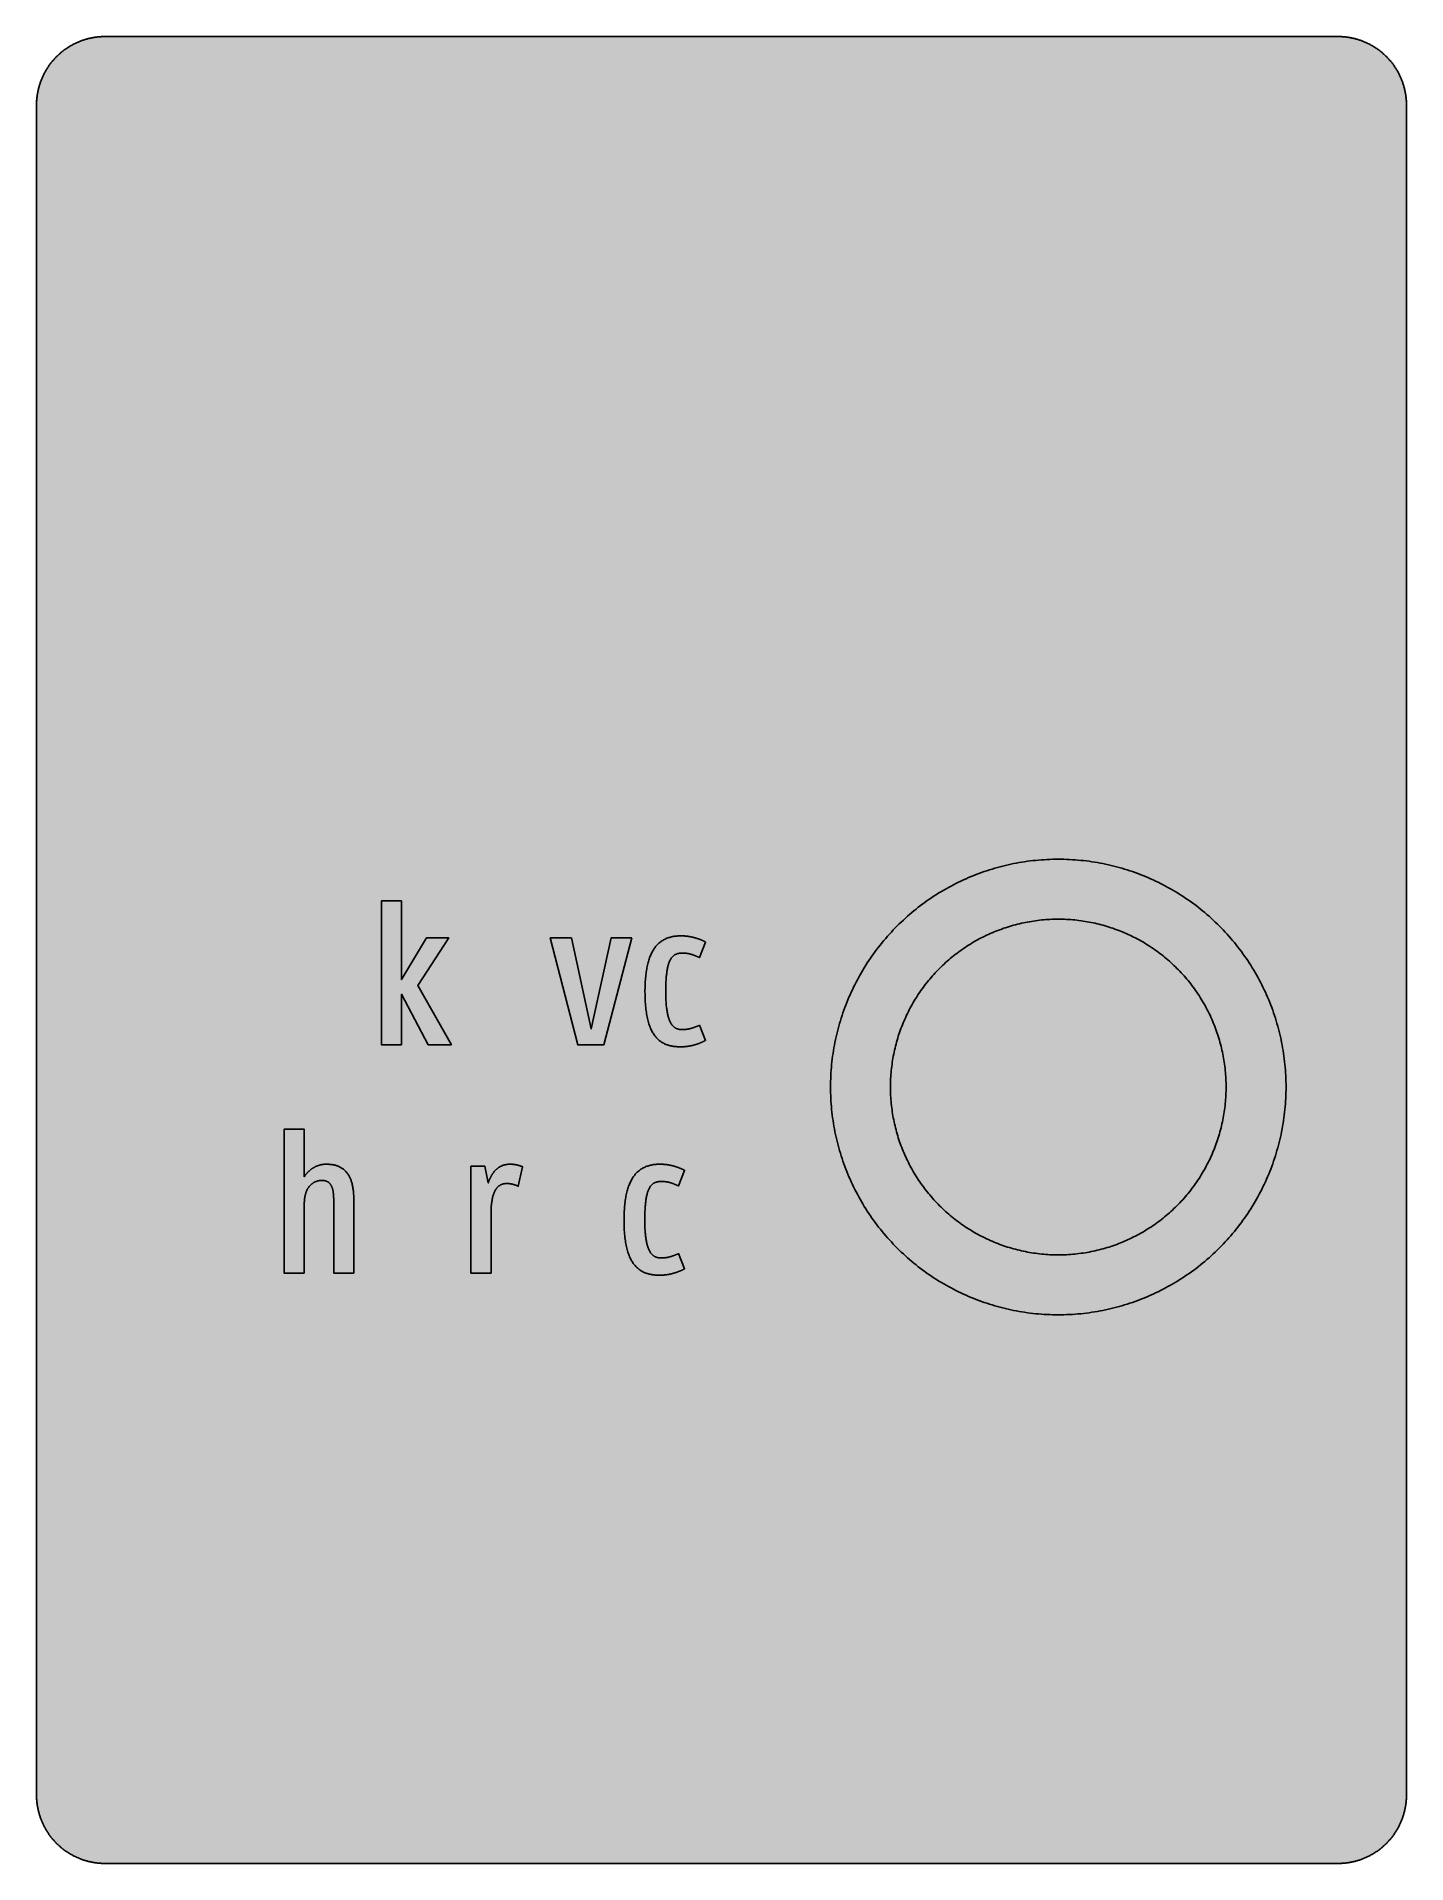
# Model space of a CAD drawing. Header units: millimetres. Extents: x 0 to 423, y 0 to 564.
import ezdxf

# ---------------------------------------------------------------- set-up
doc = ezdxf.new("R2010")
doc.units = ezdxf.units.MM

msp = doc.modelspace()

# ---------------------------------------------------------------- hatches: boundary and pattern name
for color, points in [(254, [(21.2189, 0.0537), (20.955, 0.0533), (20.6934, 0.0584), (20.4292, 0.066), (20.1676, 0.0787), (19.906, 0.094), (19.6469, 0.1118), (19.3853, 0.1321), (19.1262, 0.1549), (18.8671, 0.1829), (18.608, 0.2134), (18.349, 0.2464), (18.0924, 0.2845), (17.8359, 0.3251), (17.5793, 0.3683), (17.3253, 0.414), (17.0688, 0.4623), (16.8148, 0.5156), (16.5633, 0.5715), (16.3093, 0.6299), (16.0579, 0.6909), (15.809, 0.7544), (15.56, 0.823), (15.3111, 0.8941), (15.0622, 0.9677), (14.8158, 1.0439), (14.5694, 1.1227), (14.3256, 1.2065), (14.0818, 1.2903), (13.8379, 1.3792), (13.5966, 1.4707), (13.3579, 1.5672), (13.1191, 1.6637), (12.8803, 1.7628), (12.6441, 1.8669), (12.4079, 1.9736), (12.1742, 2.0803), (11.9405, 2.192), (11.7094, 2.3089), (11.4808, 2.4257), (11.2522, 2.5451), (11.0236, 2.6695), (10.7975, 2.794), (10.574, 2.9235), (10.3505, 3.0556), (10.1295, 3.1877), (9.9111, 3.3249), (9.6926, 3.4646), (9.4742, 3.6068), (9.2608, 3.7541), (9.0475, 3.9014), (8.8341, 4.0513), (8.6258, 4.2037), (8.4176, 4.3612), (8.2118, 4.5187), (8.0061, 4.6812), (7.8029, 4.8438), (7.6022, 5.0114), (7.4041, 5.1816), (7.206, 5.3518), (7.0129, 5.527), (6.8174, 5.7048), (6.6269, 5.8826), (6.4389, 6.0655), (6.2509, 6.2509), (6.0655, 6.4389), (5.8852, 6.6269), (5.7048, 6.8174), (5.527, 7.0104), (5.3518, 7.206), (5.1816, 7.4041), (5.0114, 7.6022), (4.8463, 7.8029), (4.6812, 8.0061), (4.5187, 8.2118), (4.3612, 8.4176), (4.2062, 8.6258), (4.0513, 8.8341), (3.9014, 9.0475), (3.7541, 9.2608), (3.6068, 9.4742), (3.4646, 9.6926), (3.3249, 9.9085), (3.1877, 10.1295), (3.0556, 10.3505), (2.9235, 10.574), (2.794, 10.7975), (2.6695, 11.0236), (2.5451, 11.2522), (2.4257, 11.4808), (2.3063, 11.7094), (2.192, 11.9405), (2.0803, 12.1742), (1.971, 12.4079), (1.8669, 12.6441), (1.7628, 12.8803), (1.6637, 13.1191), (1.5646, 13.3579), (1.4707, 13.5966), (1.3792, 13.8379), (1.2903, 14.0818), (1.2065, 14.3256), (1.1227, 14.5694), (1.0439, 14.8158), (0.9652, 15.0622), (0.8915, 15.3111), (0.823, 15.56), (0.7544, 15.809), (0.6883, 16.0604), (0.6274, 16.3119), (0.569, 16.5633), (0.5131, 16.8148), (0.4623, 17.0688), (0.4115, 17.3253), (0.3658, 17.5793), (0.3226, 17.8359), (0.2819, 18.0924), (0.2464, 18.3515), (0.2134, 18.608), (0.1829, 18.8671), (0.1549, 19.1262), (0.1295, 19.3878), (0.1092, 19.6469), (0.0914, 19.9085), (0.0762, 20.1701), (0.066, 20.4318), (0.0584, 20.6934), (0.0533, 20.955), (0.0508, 21.2192), (0.0522, 543.3314), (0.0533, 543.593), (0.0584, 543.8546), (0.066, 544.1188), (0.0762, 544.3804), (0.0914, 544.642), (0.1092, 544.9011), (0.1295, 545.1627), (0.1549, 545.4218), (0.1829, 545.6809), (0.2134, 545.94), (0.2464, 546.1991), (0.2819, 546.4556), (0.3226, 546.7121), (0.3658, 546.9687), (0.4115, 547.2227), (0.4623, 547.4792), (0.5131, 547.7332), (0.569, 547.9847), (0.6274, 548.2387), (0.6883, 548.4876), (0.7544, 548.7391), (0.823, 548.988), (0.8915, 549.2369), (0.9652, 549.4858), (1.0439, 549.7322), (1.1227, 549.9786), (1.2065, 550.2224), (1.2903, 550.4663), (1.3792, 550.7076), (1.4707, 550.9489), (1.5646, 551.1902), (1.6637, 551.4289), (1.7628, 551.6677), (1.8669, 551.9039), (1.971, 552.1401), (2.0803, 552.3738), (2.192, 552.6049), (2.3063, 552.8386), (2.4257, 553.0672), (2.5451, 553.2958), (2.6695, 553.5244), (2.794, 553.7505), (2.9235, 553.974), (3.0556, 554.1975), (3.1877, 554.4185), (3.3249, 554.6369), (3.4646, 554.8554), (3.6068, 555.0738), (3.7541, 555.2872), (3.9014, 555.5005), (4.0513, 555.7114), (4.2062, 555.9222), (4.3612, 556.1305), (4.5187, 556.3362), (4.6812, 556.5419), (4.8463, 556.7451), (5.0114, 556.9458), (5.1816, 557.1439), (5.3518, 557.342), (5.527, 557.5351), (5.7048, 557.7281), (5.8852, 557.9212), (6.0655, 558.1091), (6.2509, 558.2971), (6.4389, 558.4825), (6.6269, 558.6628), (6.8174, 558.8432), (7.0129, 559.021), (7.206, 559.1937), (7.4041, 559.3664), (7.6022, 559.5366), (7.8029, 559.7017), (8.0061, 559.8668), (8.2118, 560.0268), (8.4176, 560.1868), (8.6258, 560.3418), (8.8341, 560.4967), (9.0475, 560.6466), (9.2608, 560.7939), (9.4742, 560.9387), (9.6926, 561.0835), (9.9111, 561.2232), (10.1295, 561.3603), (10.3505, 561.4924), (10.574, 561.6245), (10.7975, 561.754), (11.0236, 561.8785), (11.2522, 562.0029), (11.4808, 562.1223), (11.7094, 562.2392), (11.9405, 562.356), (12.1742, 562.4678), (12.4079, 562.5744), (12.6441, 562.6811), (12.8803, 562.7853), (13.1191, 562.8843), (13.3579, 562.9834), (13.5966, 563.0774), (13.8379, 563.1688), (14.0818, 563.2577), (14.3256, 563.3415), (14.5694, 563.4253), (14.8158, 563.5041), (15.0622, 563.5803), (15.3111, 563.6539), (15.56, 563.7251), (15.809, 563.7936), (16.0579, 563.8571), (16.3093, 563.9206), (16.5633, 563.9791), (16.8148, 564.0349), (17.0688, 564.0857), (17.3253, 564.1365), (17.5793, 564.1823), (17.8359, 564.2254), (18.0924, 564.2635), (18.349, 564.3016), (18.608, 564.3347), (18.8671, 564.3651), (19.1262, 564.3931), (19.3853, 564.4185), (19.6469, 564.4388), (19.906, 564.4566), (20.1676, 564.4718), (20.4292, 564.482), (20.6934, 564.4896), (20.955, 564.4947), (21.2166, 564.4972), (402.2189, 564.4981), (402.4808, 564.4947), (402.7424, 564.4896), (403.0066, 564.482), (403.2682, 564.4718), (403.5298, 564.4566), (403.7889, 564.4388), (404.0505, 564.4185), (404.3096, 564.3931), (404.5687, 564.3651), (404.8277, 564.3347), (405.0868, 564.3016), (405.3434, 564.2635), (405.5999, 564.2254), (405.8564, 564.1823), (406.113, 564.1365), (406.367, 564.0857), (406.621, 564.0349), (406.875, 563.9791), (407.1264, 563.9206), (407.3779, 563.8571), (407.6268, 563.7936), (407.8783, 563.7251), (408.1272, 563.6539), (408.3736, 563.5803), (408.62, 563.5041), (408.8663, 563.4253), (409.1102, 563.3415), (409.354, 563.2577), (409.5979, 563.1688), (409.8392, 563.0774), (410.0805, 562.9834), (410.3192, 562.8843), (410.5554, 562.7853), (410.7942, 562.6811), (411.0279, 562.5744), (411.2616, 562.4678), (411.4952, 562.356), (411.7264, 562.2392), (411.9575, 562.1223), (412.1861, 562.0029), (412.4122, 561.8785), (412.6382, 561.754), (412.8643, 561.6245), (413.0853, 561.4924), (413.3063, 561.3603), (413.5272, 561.2232), (413.7457, 561.0835), (413.9616, 560.9387), (414.1775, 560.7939), (414.3908, 560.6466), (414.6017, 560.4967), (414.8125, 560.3418), (415.0208, 560.1868), (415.2265, 560.0268), (415.4297, 559.8668), (415.6329, 559.7017), (415.8336, 559.5366), (416.0342, 559.3664), (416.2298, 559.1937), (416.4254, 559.021), (416.6184, 558.8432), (416.8089, 558.6628), (416.9994, 558.4825), (417.1848, 558.2971), (417.3703, 558.1091), (417.5531, 557.9212), (417.7335, 557.7281), (417.9087, 557.5351), (418.084, 557.342), (418.2567, 557.1439), (418.4244, 556.9458), (418.592, 556.7451), (418.7546, 556.5419), (418.9171, 556.3362), (419.0746, 556.1305), (419.2321, 555.9222), (419.3845, 555.7114), (419.5369, 555.5005), (419.6842, 555.2872), (419.829, 555.0738), (419.9712, 554.8554), (420.1109, 554.6369), (420.2481, 554.4185), (420.3827, 554.1975), (420.5148, 553.974), (420.6418, 553.7505), (420.7688, 553.5244), (420.8907, 553.2958), (421.0126, 553.0672), (421.1295, 552.8386), (421.2438, 552.6049), (421.3555, 552.3738), (421.4647, 552.1401), (421.5689, 551.9039), (421.673, 551.6677), (421.7746, 551.4289), (421.8711, 551.1902), (421.9651, 550.9489), (422.0566, 550.7076), (422.1455, 550.4663), (422.2318, 550.2224), (422.3131, 549.9786), (422.3918, 549.7322), (422.4706, 549.4858), (422.5442, 549.2369), (422.6128, 548.988), (422.6814, 548.7391), (422.7449, 548.4876), (422.8084, 548.2387), (422.8668, 547.9847), (422.9227, 547.7332), (422.9735, 547.4792), (423.0243, 547.2227), (423.07, 546.9687), (423.1132, 546.7121), (423.1513, 546.4556), (423.1894, 546.1991), (423.2224, 545.94), (423.2529, 545.6809), (423.2808, 545.4218), (423.3037, 545.1627), (423.3266, 544.9011), (423.3443, 544.642), (423.357, 544.3804), (423.3697, 544.1188), (423.3774, 543.8546), (423.3824, 543.593), (423.385, 543.3314), (423.3855, 21.2203), (423.3824, 20.955), (423.3774, 20.6934), (423.3697, 20.4318), (423.357, 20.1701), (423.3443, 19.9085), (423.3266, 19.6469), (423.3037, 19.3878), (423.2808, 19.1262), (423.2529, 18.8671), (423.2224, 18.608), (423.1894, 18.3515), (423.1513, 18.0924), (423.1132, 17.8359), (423.07, 17.5793), (423.0243, 17.3253), (422.9735, 17.0688), (422.9227, 16.8148), (422.8668, 16.5633), (422.8084, 16.3119), (422.7449, 16.0604), (422.6814, 15.809), (422.6128, 15.56), (422.5442, 15.3111), (422.4706, 15.0622), (422.3918, 14.8158), (422.3131, 14.5694), (422.2318, 14.3256), (422.1455, 14.0818), (422.0566, 13.8379), (421.9651, 13.5966), (421.8711, 13.3579), (421.7746, 13.1191), (421.673, 12.8803), (421.5689, 12.6441), (421.4647, 12.4079), (421.3555, 12.1742), (421.2438, 11.9405), (421.1295, 11.7094), (421.0126, 11.4808), (420.8907, 11.2522), (420.7688, 11.0236), (420.6418, 10.7975), (420.5148, 10.574), (420.3827, 10.3505), (420.2481, 10.1295), (420.1109, 9.9085), (419.9712, 9.6926), (419.829, 9.4742), (419.6842, 9.2608), (419.5369, 9.0475), (419.3845, 8.8341), (419.2321, 8.6258), (419.0746, 8.4176), (418.9171, 8.2118), (418.7546, 8.0061), (418.592, 7.8029), (418.4244, 7.6022), (418.2567, 7.4041), (418.084, 7.206), (417.9087, 7.0104), (417.7335, 6.8174), (417.5531, 6.6269), (417.3703, 6.4389), (417.1848, 6.2509), (416.9994, 6.0655), (416.8089, 5.8826), (416.6184, 5.7048), (416.4254, 5.527), (416.2298, 5.3518), (416.0342, 5.1816), (415.8336, 5.0114), (415.6329, 4.8438), (415.4297, 4.6812), (415.2265, 4.5187), (415.0208, 4.3612), (414.8125, 4.2037), (414.6017, 4.0513), (414.3908, 3.9014), (414.1775, 3.7541), (413.9616, 3.6068), (413.7457, 3.4646), (413.5272, 3.3249), (413.3063, 3.1877), (413.0853, 3.0556), (412.8643, 2.9235), (412.6382, 2.794), (412.4122, 2.6695), (412.1861, 2.5451), (411.9575, 2.4257), (411.7264, 2.3089), (411.4952, 2.192), (411.2616, 2.0803), (411.0279, 1.9736), (410.7942, 1.8669), (410.5554, 1.7628), (410.3192, 1.6637), (410.0805, 1.5672), (409.8392, 1.4707), (409.5979, 1.3792), (409.354, 1.2903), (409.1102, 1.2065), (408.8663, 1.1227), (408.62, 1.0439), (408.3736, 0.9677), (408.1272, 0.8941), (407.8783, 0.823), (407.6268, 0.7544), (407.3779, 0.6909), (407.1264, 0.6299), (406.875, 0.5715), (406.621, 0.5156), (406.367, 0.4623), (406.113, 0.414), (405.8564, 0.3683), (405.5999, 0.3251), (405.3434, 0.2845), (405.0868, 0.2464), (404.8277, 0.2134), (404.5687, 0.1829), (404.3096, 0.1549), (404.0505, 0.1321), (403.7889, 0.1118), (403.5298, 0.094), (403.2682, 0.0787), (403.0066, 0.066), (402.7424, 0.0584), (402.4808, 0.0533), (402.2166, 0.0533)]), (22, [(386.1675, 239.9425), (386.1613, 240.8149), (386.1435, 241.6886), (386.1181, 242.5598), (386.08, 243.4311), (386.0317, 244.2997), (385.9733, 245.1684), (385.9022, 246.032), (385.8209, 246.8982), (385.732, 247.7592), (385.6304, 248.6203), (385.5187, 249.4788), (385.3942, 250.3348), (385.2621, 251.1882), (385.1199, 252.0391), (384.9649, 252.8875), (384.8024, 253.7358), (384.6271, 254.5791), (384.4442, 255.4224), (384.2487, 256.2606), (384.0429, 257.0963), (383.8296, 257.9294), (383.6035, 258.76), (383.3698, 259.5855), (383.1234, 260.4084), (382.8694, 261.2288), (382.6053, 262.0467), (382.331, 262.8595), (382.0465, 263.6698), (381.7518, 264.4775), (381.447, 265.2801), (381.1321, 266.0777), (380.8095, 266.8727), (380.4768, 267.6652), (380.1339, 268.4526), (379.7808, 269.2349), (379.4201, 270.0122), (379.0467, 270.7869), (378.6657, 271.5565), (378.2746, 272.321), (377.8758, 273.0805), (377.4669, 273.8374), (377.0478, 274.5892), (376.621, 275.3335), (376.1842, 276.0751), (375.7371, 276.8117), (375.2825, 277.5407), (374.8176, 278.2672), (374.3427, 278.986), (373.8601, 279.7023), (373.3673, 280.4109), (372.8669, 281.1145), (372.3564, 281.813), (371.8382, 282.5039), (371.3099, 283.1897), (370.774, 283.8704), (370.2279, 284.5435), (369.6741, 285.2115), (369.1128, 285.8745), (368.5413, 286.5298), (367.9596, 287.1775), (367.3704, 287.8201), (366.7735, 288.4551), (366.1689, 289.085), (365.5543, 289.7073), (364.932, 290.3195), (364.302, 290.9265), (363.667, 291.5234), (363.0244, 292.1127), (362.3767, 292.6918), (361.7214, 293.2633), (361.0585, 293.8272), (360.3904, 294.3809), (359.7173, 294.927), (359.0366, 295.463), (358.3508, 295.9913), (357.6599, 296.5094), (356.9614, 297.02), (356.2579, 297.5204), (355.5492, 298.0131), (354.8355, 298.4957), (354.1141, 298.9682), (353.3902, 299.433), (352.6587, 299.8902), (351.9221, 300.3347), (351.1804, 300.7741), (350.4362, 301.2008), (349.6843, 301.6199), (348.93, 302.0289), (348.168, 302.4276), (347.4034, 302.8188), (346.6338, 303.1998), (345.8591, 303.5732), (345.0819, 303.9339), (344.2995, 304.2869), (343.5121, 304.6298), (342.7222, 304.9626), (341.9272, 305.2877), (341.1271, 305.6001), (340.3244, 305.9049), (339.5193, 306.1995), (338.709, 306.484), (337.8937, 306.7583), (337.0783, 307.0225), (336.2579, 307.279), (335.4324, 307.5229), (334.6069, 307.7591), (333.7763, 307.9826), (332.9432, 308.1985), (332.1075, 308.4017), (331.2668, 308.5973), (330.4261, 308.7802), (329.5828, 308.9554), (328.7344, 309.1205), (327.8861, 309.2729), (327.0352, 309.4152), (326.1817, 309.5498), (325.3232, 309.6717), (324.4672, 309.7835), (323.6062, 309.8851), (322.7426, 309.9765), (321.879, 310.0553), (321.0128, 310.1264), (320.1467, 310.1848), (319.278, 310.2331), (318.4068, 310.2712), (317.5356, 310.2991), (316.6618, 310.3143), (315.788, 310.3194), (314.9117, 310.3143), (314.0405, 310.2991), (313.1668, 310.2712), (312.2981, 310.2331), (311.4294, 310.1848), (310.5607, 310.1264), (309.6946, 310.0553), (308.831, 309.9765), (307.9699, 309.8851), (307.1089, 309.7835), (306.2503, 309.6717), (305.3944, 309.5498), (304.5409, 309.4152), (303.69, 309.2729), (302.8391, 309.1205), (301.9933, 308.9554), (301.1475, 308.7802), (300.3067, 308.5973), (299.4685, 308.4017), (298.6329, 308.1985), (297.7998, 307.9826), (296.9692, 307.7591), (296.1411, 307.5229), (295.3182, 307.279), (294.4978, 307.0225), (293.6799, 306.7583), (292.8671, 306.484), (292.0568, 306.1995), (291.2516, 305.9049), (290.449, 305.6001), (289.6489, 305.2877), (288.8539, 304.9626), (288.0639, 304.6298), (287.2765, 304.2869), (286.4942, 303.9339), (285.717, 303.5732), (284.9423, 303.1998), (284.1727, 302.8188), (283.4081, 302.4276), (282.6461, 302.0289), (281.8917, 301.6199), (281.1399, 301.2008), (280.3931, 300.7741), (279.654, 300.3347), (278.9174, 299.8902), (278.1859, 299.433), (277.462, 298.9682), (276.7406, 298.4957), (276.0269, 298.0131), (275.3182, 297.5204), (274.6146, 297.02), (273.9161, 296.5094), (273.2253, 295.9913), (272.5395, 295.463), (271.8587, 294.927), (271.1831, 294.3809), (270.5176, 293.8272), (269.8547, 293.2633), (269.1994, 292.6918), (268.5517, 292.1127), (267.909, 291.5234), (267.274, 290.9265), (266.6441, 290.3195), (266.0218, 289.7073), (265.4071, 289.085), (264.8026, 288.4551), (264.2032, 287.8201), (263.6164, 287.1775), (263.0348, 286.5298), (262.4633, 285.8745), (261.9019, 285.2115), (261.3457, 284.5435), (260.8021, 283.8704), (260.2662, 283.1897), (259.7379, 282.5039), (259.2197, 281.813), (258.7092, 281.1145), (258.2088, 280.4109), (257.716, 279.7023), (257.2334, 278.986), (256.7584, 278.2672), (256.2936, 277.5407), (255.839, 276.8117), (255.3919, 276.0751), (254.955, 275.3335), (254.5283, 274.5892), (254.1092, 273.8374), (253.7003, 273.0805), (253.299, 272.321), (252.9078, 271.5565), (252.5268, 270.7869), (252.156, 270.0122), (251.7953, 269.2349), (251.4422, 268.4526), (251.0993, 267.6652), (250.7666, 266.8727), (250.4415, 266.0777), (250.129, 265.2801), (249.8242, 264.4775), (249.5296, 263.6698), (249.2451, 262.8595), (248.9708, 262.0467), (248.7041, 261.2288), (248.4501, 260.4084), (248.2063, 259.5855), (247.97, 258.76), (247.7465, 257.9294), (247.5306, 257.0963), (247.3249, 256.2606), (247.1318, 255.4224), (246.9464, 254.5791), (246.7737, 253.7358), (246.6086, 252.8875), (246.4562, 252.0391), (246.3114, 251.1882), (246.1793, 250.3348), (246.0574, 249.4788), (245.9457, 248.6203), (245.8441, 247.7592), (245.7526, 246.8982), (245.6713, 246.032), (245.6028, 245.1684), (245.5418, 244.2997), (245.4935, 243.4311), (245.4554, 242.5598), (245.43, 241.6886), (245.4123, 240.8149), (245.4072, 239.9411), (245.4123, 239.0673), (245.43, 238.1936), (245.4554, 237.3224), (245.4935, 236.4511), (245.5418, 235.5825), (245.6028, 234.7138), (245.6713, 233.8476), (245.7526, 232.984), (245.8441, 232.123), (245.9457, 231.2619), (246.0574, 230.4034), (246.1793, 229.5474), (246.3114, 228.694), (246.4562, 227.8431), (246.6086, 226.9922), (246.7737, 226.1464), (246.9464, 225.3031), (247.1318, 224.4598), (247.3249, 223.6216), (247.5306, 222.7859), (247.7465, 221.9528), (247.97, 221.1222), (248.2063, 220.2942), (248.4501, 219.4712), (248.7041, 218.6508), (248.9708, 217.8329), (249.2451, 217.0201), (249.5296, 216.2099), (249.8242, 215.4047), (250.129, 214.6021), (250.4415, 213.802), (250.7666, 213.0069), (251.0993, 212.217), (251.4422, 211.4296), (251.7953, 210.6473), (252.156, 209.8675), (252.5268, 209.0953), (252.9078, 208.3257), (253.299, 207.5586), (253.7003, 206.7992), (254.1092, 206.0448), (254.5283, 205.293), (254.955, 204.5462), (255.3919, 203.8071), (255.839, 203.0705), (256.2936, 202.3389), (256.7584, 201.615), (257.2334, 200.8937), (257.716, 200.1799), (258.2088, 199.4713), (258.7092, 198.7677), (259.2197, 198.0692), (259.7379, 197.3758), (260.2662, 196.69), (260.8021, 196.0118), (261.3457, 195.3362), (261.9019, 194.6681), (262.4633, 194.0077), (263.0348, 193.3524), (263.6164, 192.7047), (264.2032, 192.0621), (264.8026, 191.4246), (265.4071, 190.7972), (266.0218, 190.1749), (266.6441, 189.5602), (267.274, 188.9531), (267.909, 188.3562), (268.5517, 187.767), (269.1994, 187.1878), (269.8547, 186.6163), (270.5176, 186.0525), (271.1831, 185.4987), (271.8587, 184.9552), (272.5395, 184.4167), (273.2253, 183.8909), (273.9161, 183.3702), (274.6146, 182.8622), (275.3182, 182.3593), (276.0269, 181.8691), (276.7406, 181.3865), (277.462, 180.9115), (278.1859, 180.4467), (278.9174, 179.992), (279.654, 179.545), (280.3931, 179.1081), (281.1399, 178.6814), (281.8917, 178.2623), (282.6461, 177.8533), (283.4081, 177.452), (284.1727, 177.0609), (284.9423, 176.6799), (285.717, 176.309), (286.4942, 175.9483), (287.2765, 175.5953), (288.0639, 175.2524), (288.8539, 174.9196), (289.6489, 174.5945), (290.449, 174.2821), (291.2516, 173.9773), (292.0568, 173.6827), (292.8671, 173.3982), (293.6799, 173.1239), (294.4978, 172.8597), (295.3182, 172.6032), (296.1411, 172.3593), (296.9692, 172.1231), (297.7998, 171.8996), (298.6329, 171.6837), (299.4685, 171.4805), (300.3067, 171.2849), (301.1475, 171.102), (301.9933, 170.9268), (302.8391, 170.7617), (303.69, 170.6093), (304.5409, 170.467), (305.3944, 170.3324), (306.2503, 170.2105), (307.1089, 170.0987), (307.9699, 169.9971), (308.831, 169.9057), (309.6946, 169.8269), (310.5607, 169.7558), (311.4294, 169.6974), (312.2981, 169.6491), (313.1668, 169.611), (314.0405, 169.5831), (314.9117, 169.5679), (315.788, 169.5628), (316.6618, 169.5679), (317.5356, 169.5831), (318.4068, 169.611), (319.278, 169.6491), (320.1467, 169.6974), (321.0128, 169.7558), (321.879, 169.8269), (322.7426, 169.9057), (323.6062, 169.9971), (324.4672, 170.0987), (325.3232, 170.2105), (326.1817, 170.3324), (327.0352, 170.467), (327.8861, 170.6093), (328.7344, 170.7617), (329.5828, 170.9268), (330.4261, 171.102), (331.2668, 171.2849), (332.1075, 171.4805), (332.9432, 171.6837), (333.7763, 171.8996), (334.6069, 172.1231), (335.4324, 172.3593), (336.2579, 172.6032), (337.0783, 172.8597), (337.8937, 173.1239), (338.709, 173.3982), (339.5193, 173.6827), (340.3244, 173.9773), (341.1271, 174.2821), (341.9272, 174.5945), (342.7222, 174.9196), (343.5121, 175.2524), (344.2995, 175.5953), (345.0819, 175.9483), (345.8591, 176.309), (346.6338, 176.6799), (347.4034, 177.0609), (348.168, 177.452), (348.93, 177.8533), (349.6843, 178.2623), (350.4362, 178.6814), (351.1804, 179.1081), (351.9221, 179.545), (352.6587, 179.992), (353.3902, 180.4467), (354.1141, 180.9115), (354.8355, 181.3865), (355.5492, 181.8691), (356.2579, 182.3593), (356.9614, 182.8622), (357.6599, 183.3702), (358.3508, 183.8909), (359.0366, 184.4167), (359.7173, 184.9552), (360.3904, 185.4987), (361.0585, 186.0525), (361.7214, 186.6163), (362.3767, 187.1878), (363.0244, 187.767), (363.667, 188.3562), (364.302, 188.9531), (364.932, 189.5602), (365.5543, 190.1749), (366.1689, 190.7972), (366.7735, 191.4246), (367.3704, 192.0621), (367.9596, 192.7047), (368.5413, 193.3524), (369.1128, 194.0077), (369.6741, 194.6681), (370.2279, 195.3362), (370.774, 196.0118), (371.3099, 196.69), (371.8382, 197.3758), (372.3564, 198.0692), (372.8669, 198.7677), (373.3673, 199.4713), (373.8601, 200.1799), (374.3427, 200.8937), (374.8176, 201.615), (375.2825, 202.3389), (375.7371, 203.0705), (376.1842, 203.8071), (376.621, 204.5462), (377.0478, 205.293), (377.4669, 206.0448), (377.8758, 206.7992), (378.2746, 207.5586), (378.6657, 208.3257), (379.0467, 209.0953), (379.4201, 209.8675), (379.7808, 210.6473), (380.1339, 211.4296), (380.4768, 212.217), (380.8095, 213.0069), (381.1321, 213.802), (381.447, 214.6021), (381.7518, 215.4047), (382.0465, 216.2099), (382.331, 217.0201), (382.6053, 217.8329), (382.8694, 218.6508), (383.1234, 219.4712), (383.3698, 220.2942), (383.6035, 221.1222), (383.8296, 221.9528), (384.0429, 222.7859), (384.2487, 223.6216), (384.4442, 224.4598), (384.6271, 225.3031), (384.8024, 226.1464), (384.9649, 226.9922), (385.1199, 227.8431), (385.2621, 228.694), (385.3942, 229.5474), (385.5187, 230.4034), (385.6304, 231.2619), (385.732, 232.123), (385.8209, 232.984), (385.9022, 233.8476), (385.9733, 234.7138), (386.0317, 235.5825), (386.08, 236.4511), (386.1181, 237.3224), (386.1435, 238.1936), (386.1613, 239.0673), (386.1664, 239.9411)]), (59, [(112.8296, 252.9953), (112.8296, 268.6153), (121.0839, 252.9953), (128.2594, 252.9953), (117.9089, 271.3464), (127.4339, 286.0142), (120.5756, 286.0142), (112.8296, 273.1241), (112.8296, 297.4453), (106.6063, 297.4453), (106.6063, 252.9953)]), (254, [(367.6466, 239.9425), (367.6421, 240.5863), (367.6294, 241.2289), (367.6091, 241.8715), (367.5812, 242.5116), (367.5456, 243.1517), (367.5024, 243.7917), (367.4516, 244.4293), (367.3907, 245.0668), (367.3246, 245.7018), (367.251, 246.3368), (367.1672, 246.9667), (367.0783, 247.5992), (366.9792, 248.2291), (366.8725, 248.8565), (366.7608, 249.4813), (366.6388, 250.1062), (366.5118, 250.7259), (366.3747, 251.3482), (366.2324, 251.9655), (366.0826, 252.5801), (365.9226, 253.1948), (365.7575, 253.807), (365.5847, 254.4166), (365.4044, 255.0236), (365.2164, 255.6281), (365.0209, 256.2301), (364.8177, 256.8296), (364.6094, 257.4265), (364.3935, 258.0208), (364.1674, 258.6126), (363.9363, 259.1994), (363.6975, 259.7861), (363.4537, 260.3678), (363.1997, 260.9494), (362.9406, 261.526), (362.6739, 262.0975), (362.3996, 262.669), (362.1202, 263.2354), (361.8306, 263.7993), (361.536, 264.3607), (361.2363, 264.9169), (360.9264, 265.4706), (360.6114, 266.0193), (360.2888, 266.5654), (359.9612, 267.1089), (359.6259, 267.6474), (359.283, 268.1808), (358.9325, 268.7117), (358.5769, 269.2375), (358.2162, 269.7607), (357.8454, 270.2789), (357.4694, 270.7919), (357.0884, 271.3025), (356.6998, 271.8079), (356.3036, 272.3083), (355.9023, 272.8062), (355.4933, 273.2989), (355.0793, 273.7841), (354.6577, 274.2692), (354.2309, 274.7467), (353.7966, 275.2192), (353.3572, 275.6865), (352.9101, 276.1513), (352.458, 276.6085), (351.9983, 277.0632), (351.536, 277.5077), (351.0661, 277.9497), (350.5937, 278.384), (350.1161, 278.8107), (349.6335, 279.2324), (349.1459, 279.6464), (348.6531, 280.0553), (348.1578, 280.4566), (347.6549, 280.8529), (347.1494, 281.2415), (346.6414, 281.6225), (346.1258, 281.9984), (345.6076, 282.3667), (345.0844, 282.7299), (344.5586, 283.0855), (344.0278, 283.4361), (343.4944, 283.7764), (342.9559, 284.1142), (342.4123, 284.4419), (341.8662, 284.7645), (341.3176, 285.0794), (340.7639, 285.3893), (340.2076, 285.689), (339.6463, 285.9837), (339.0824, 286.2732), (338.516, 286.5526), (337.947, 286.827), (337.373, 287.0937), (336.7964, 287.3527), (336.2147, 287.6067), (335.6331, 287.8506), (335.0463, 288.0893), (334.4596, 288.3205), (333.8678, 288.5465), (333.2734, 288.7624), (332.6765, 288.9733), (332.0771, 289.1739), (331.4751, 289.3695), (330.8706, 289.5575), (330.2635, 289.7378), (329.6539, 289.9105), (329.0418, 290.0782), (328.4271, 290.2356), (327.8124, 290.3855), (327.1952, 290.5303), (326.5729, 290.6649), (325.9506, 290.7944), (325.3283, 290.9138), (324.7009, 291.0281), (324.0735, 291.1323), (323.4461, 291.2313), (322.8137, 291.3202), (322.1812, 291.404), (321.5488, 291.4777), (320.9138, 291.5463), (320.2762, 291.6047), (319.6387, 291.6555), (318.9986, 291.7012), (318.3585, 291.7368), (317.7184, 291.7647), (317.0758, 291.7825), (316.4307, 291.7952), (315.788, 291.8003), (315.1429, 291.7952), (314.5003, 291.7825), (313.8576, 291.7647), (313.215, 291.7368), (312.5749, 291.7012), (311.9374, 291.6555), (311.2973, 291.6047), (310.6623, 291.5463), (310.0273, 291.4777), (309.3923, 291.404), (308.7599, 291.3202), (308.1299, 291.2313), (307.5, 291.1323), (306.8726, 291.0281), (306.2478, 290.9138), (305.623, 290.7944), (305.0007, 290.6649), (304.3809, 290.5303), (303.7637, 290.3855), (303.1465, 290.2356), (302.5343, 290.0782), (301.9222, 289.9105), (301.3126, 289.7378), (300.7055, 289.5575), (300.101, 289.3695), (299.499, 289.1739), (298.8996, 288.9733), (298.3027, 288.7624), (297.7083, 288.5465), (297.1165, 288.3205), (296.5272, 288.0893), (295.943, 287.8506), (295.3588, 287.6067), (294.7797, 287.3527), (294.2031, 287.0937), (293.6291, 286.827), (293.0601, 286.5526), (292.4912, 286.2732), (291.9298, 285.9837), (291.3685, 285.689), (290.8122, 285.3893), (290.2585, 285.0794), (289.7099, 284.7645), (289.1638, 284.4419), (288.6202, 284.1142), (288.0817, 283.7764), (287.5483, 283.4361), (287.0175, 283.0855), (286.4917, 282.7299), (285.9684, 282.3667), (285.4503, 281.9984), (284.9347, 281.6225), (284.4267, 281.2415), (283.9212, 280.8529), (283.4183, 280.4566), (282.923, 280.0553), (282.4302, 279.6464), (281.9425, 279.2324), (281.4599, 278.8107), (280.9824, 278.384), (280.51, 277.9497), (280.0401, 277.5077), (279.5778, 277.0632), (279.1181, 276.6085), (278.6659, 276.1513), (278.2189, 275.6865), (277.7795, 275.2192), (277.3451, 274.7467), (276.9184, 274.2692), (276.4968, 273.7841), (276.0828, 273.2989), (275.6738, 272.8062), (275.2725, 272.3083), (274.8763, 271.8079), (274.4876, 271.3025), (274.1066, 270.7919), (273.7307, 270.2789), (273.3599, 269.7607), (272.9992, 269.2375), (272.6411, 268.7117), (272.2931, 268.1808), (271.9502, 267.6474), (271.6149, 267.1089), (271.2872, 266.5654), (270.9647, 266.0193), (270.6497, 265.4706), (270.3398, 264.9169), (270.0376, 264.3607), (269.7429, 263.7993), (269.4559, 263.2354), (269.1765, 262.669), (268.9022, 262.0975), (268.6355, 261.526), (268.3739, 260.9494), (268.1224, 260.3678), (267.876, 259.7861), (267.6373, 259.1994), (267.4061, 258.6126), (267.1826, 258.0208), (266.9667, 257.4265), (266.7559, 256.8296), (266.5527, 256.2301), (266.3571, 255.6281), (266.1717, 255.0236), (265.9888, 254.4166), (265.8161, 253.807), (265.651, 253.1948), (265.4935, 252.5801), (265.3411, 251.9655), (265.1989, 251.3482), (265.0617, 250.7259), (264.9347, 250.1062), (264.8128, 249.4813), (264.701, 248.8565), (264.5943, 248.2291), (264.4978, 247.5992), (264.4064, 246.9667), (264.3251, 246.3368), (264.2489, 245.7018), (264.1829, 245.0668), (264.1244, 244.4293), (264.0711, 243.7917), (264.0279, 243.1517), (263.9924, 242.5116), (263.9644, 241.8715), (263.9441, 241.2289), (263.9339, 240.5863), (263.9289, 239.9411), (263.9339, 239.2959), (263.9441, 238.6533), (263.9644, 238.0107), (263.9924, 237.3706), (264.0279, 236.728), (264.0711, 236.0905), (264.1244, 235.4529), (264.1829, 234.8154), (264.2489, 234.1804), (264.3251, 233.5454), (264.4064, 232.9129), (264.4978, 232.283), (264.5943, 231.6531), (264.701, 231.0257), (264.8128, 230.4009), (264.9347, 229.776), (265.0617, 229.1537), (265.1989, 228.534), (265.3411, 227.9167), (265.4935, 227.2995), (265.651, 226.6874), (265.8161, 226.0752), (265.9888, 225.4656), (266.1717, 224.8586), (266.3571, 224.2541), (266.5527, 223.6521), (266.7559, 223.0526), (266.9667, 222.4557), (267.1826, 221.8614), (267.4061, 221.2696), (267.6373, 220.6803), (267.876, 220.0961), (268.1224, 219.5119), (268.3739, 218.9328), (268.6355, 218.3562), (268.9022, 217.7821), (269.1765, 217.2132), (269.4559, 216.6442), (269.7429, 216.0803), (270.0376, 215.5215), (270.3398, 214.9653), (270.6497, 214.4116), (270.9647, 213.8604), (271.2872, 213.3143), (271.6149, 212.7733), (271.9502, 212.2348), (272.2931, 211.7014), (272.6411, 211.1705), (272.9992, 210.6422), (273.3599, 210.1215), (273.7307, 209.6033), (274.1066, 209.0877), (274.4876, 208.5772), (274.8763, 208.0717), (275.2725, 207.5713), (275.6738, 207.076), (276.0828, 206.5833), (276.4968, 206.0956), (276.9184, 205.613), (277.3451, 205.1355), (277.7795, 204.6605), (278.2189, 204.1931), (278.6659, 203.7309), (279.1181, 203.2711), (279.5778, 202.819), (280.0401, 202.372), (280.51, 201.9325), (280.9824, 201.4982), (281.4599, 201.0715), (281.9425, 200.6498), (282.4302, 200.2358), (282.923, 199.8269), (283.4183, 199.4256), (283.9212, 199.0293), (284.4267, 198.6407), (284.9347, 198.2572), (285.4503, 197.8812), (285.9684, 197.5129), (286.4917, 197.1497), (287.0175, 196.7941), (287.5483, 196.4461), (288.0817, 196.1032), (288.6202, 195.768), (289.1638, 195.4378), (289.7099, 195.1177), (290.2585, 194.8028), (290.8122, 194.4929), (291.3685, 194.1906), (291.9298, 193.896), (292.4912, 193.609), (293.0601, 193.3296), (293.6291, 193.0552), (294.2031, 192.7885), (294.7797, 192.5269), (295.3588, 192.2755), (295.943, 192.0291), (296.5272, 191.7903), (297.1165, 191.5592), (297.7083, 191.3357), (298.3027, 191.1198), (298.8996, 190.9089), (299.499, 190.7083), (300.101, 190.5127), (300.7055, 190.3247), (301.3126, 190.1444), (301.9222, 189.9717), (302.5343, 189.804), (303.1465, 189.6466), (303.7637, 189.4967), (304.3809, 189.3519), (305.0007, 189.2173), (305.623, 189.0878), (306.2478, 188.9684), (306.8726, 188.8541), (307.5, 188.7499), (308.1299, 188.6509), (308.7599, 188.562), (309.3923, 188.4782), (310.0273, 188.4045), (310.6623, 188.3359), (311.2973, 188.2775), (311.9374, 188.2267), (312.5749, 188.1835), (313.215, 188.1454), (313.8576, 188.12), (314.5003, 188.0997), (315.1429, 188.087), (315.788, 188.0819), (316.4307, 188.087), (317.0758, 188.0997), (317.7184, 188.12), (318.3585, 188.1454), (318.9986, 188.1835), (319.6387, 188.2267), (320.2762, 188.2775), (320.9138, 188.3359), (321.5488, 188.4045), (322.1812, 188.4782), (322.8137, 188.562), (323.4461, 188.6509), (324.0735, 188.7499), (324.7009, 188.8541), (325.3283, 188.9684), (325.9506, 189.0878), (326.5729, 189.2173), (327.1952, 189.3519), (327.8124, 189.4967), (328.4271, 189.6466), (329.0418, 189.804), (329.6539, 189.9717), (330.2635, 190.1444), (330.8706, 190.3247), (331.4751, 190.5127), (332.0771, 190.7083), (332.6765, 190.9089), (333.2734, 191.1198), (333.8678, 191.3357), (334.4596, 191.5592), (335.0463, 191.7903), (335.6331, 192.0291), (336.2147, 192.2755), (336.7964, 192.5269), (337.373, 192.7885), (337.947, 193.0552), (338.516, 193.3296), (339.0824, 193.609), (339.6463, 193.896), (340.2076, 194.1906), (340.7639, 194.4929), (341.3176, 194.8028), (341.8662, 195.1177), (342.4123, 195.4378), (342.9559, 195.768), (343.4944, 196.1032), (344.0278, 196.4461), (344.5586, 196.7941), (345.0844, 197.1497), (345.6076, 197.5129), (346.1258, 197.8812), (346.6414, 198.2572), (347.1494, 198.6407), (347.6549, 199.0293), (348.1578, 199.4256), (348.6531, 199.8269), (349.1459, 200.2358), (349.6335, 200.6498), (350.1161, 201.0715), (350.5937, 201.4982), (351.0661, 201.9325), (351.536, 202.372), (351.9983, 202.819), (352.458, 203.2711), (352.9101, 203.7309), (353.3572, 204.1931), (353.7966, 204.6605), (354.2309, 205.1355), (354.6577, 205.613), (355.0793, 206.0956), (355.4933, 206.5833), (355.9023, 207.076), (356.3036, 207.5713), (356.6998, 208.0717), (357.0884, 208.5772), (357.4694, 209.0877), (357.8454, 209.6033), (358.2162, 210.1215), (358.5769, 210.6422), (358.9325, 211.1705), (359.283, 211.7014), (359.6259, 212.2348), (359.9612, 212.7733), (360.2888, 213.3143), (360.6114, 213.8604), (360.9264, 214.4116), (361.2363, 214.9653), (361.536, 215.5215), (361.8306, 216.0803), (362.1202, 216.6442), (362.3996, 217.2132), (362.6739, 217.7821), (362.9406, 218.3562), (363.1997, 218.9328), (363.4537, 219.5119), (363.6975, 220.0961), (363.9363, 220.6803), (364.1674, 221.2696), (364.3935, 221.8614), (364.6094, 222.4557), (364.8177, 223.0526), (365.0209, 223.6521), (365.2164, 224.2541), (365.4044, 224.8586), (365.5847, 225.4656), (365.7575, 226.0752), (365.9226, 226.6874), (366.0826, 227.2995), (366.2324, 227.9167), (366.3747, 228.534), (366.5118, 229.1537), (366.6388, 229.776), (366.7608, 230.4009), (366.8725, 231.0257), (366.9792, 231.6531), (367.0783, 232.283), (367.1672, 232.9129), (367.251, 233.5454), (367.3246, 234.1804), (367.3907, 234.8154), (367.4516, 235.4529), (367.5024, 236.0905), (367.5456, 236.728), (367.5812, 237.3706), (367.6091, 238.0107), (367.6294, 238.6533), (367.6421, 239.2959), (367.6447, 239.9411)]), (59, [(184.0121, 286.0142), (177.5989, 286.0142), (171.4391, 257.8845), (165.3438, 286.0142), (158.8036, 286.0142), (167.3119, 252.9953), (175.3126, 252.9953)]), (59, [(199.5703, 257.6943), (199.4535, 257.6932), (199.3367, 257.6957), (199.2198, 257.7008), (199.103, 257.7084), (198.9887, 257.7186), (198.8718, 257.7313), (198.755, 257.7465), (198.6407, 257.7643), (198.5239, 257.7871), (198.4096, 257.8125), (198.2953, 257.8405), (198.181, 257.8735), (198.0667, 257.9091), (197.9549, 257.9497), (197.8406, 257.9954), (197.7314, 258.0462), (197.6196, 258.0996), (197.5104, 258.158), (197.4012, 258.224), (197.2945, 258.2926), (197.1853, 258.3663), (197.0811, 258.4475), (196.977, 258.5339), (196.8729, 258.6279), (196.7713, 258.7269), (196.6697, 258.8311), (196.5706, 258.9428), (196.4741, 259.0597), (196.3776, 259.1867), (196.2836, 259.3188), (196.1921, 259.4585), (196.1007, 259.6058), (196.0118, 259.7607), (195.9229, 259.9233), (195.8391, 260.0935), (195.7553, 260.2738), (195.674, 260.4618), (195.5952, 260.6573), (195.5165, 260.8605), (195.4428, 261.0764), (195.3717, 261.2974), (195.3006, 261.5311), (195.232, 261.7724), (195.1685, 262.0239), (195.105, 262.2855), (195.0466, 262.5573), (194.9882, 262.8392), (194.9348, 263.1313), (194.8815, 263.4336), (194.8332, 263.746), (194.7875, 264.0711), (194.7443, 264.4064), (194.7062, 264.7544), (194.6681, 265.1125), (194.6351, 265.4833), (194.6046, 265.8669), (194.5792, 266.2606), (194.5538, 266.667), (194.5335, 267.0861), (194.5183, 267.5179), (194.5056, 267.9624), (194.4954, 268.4196), (194.4903, 268.892), (194.4878, 269.3772), (194.4903, 269.8623), (194.4954, 270.3373), (194.503, 270.7996), (194.5132, 271.2466), (194.5259, 271.6835), (194.5437, 272.1051), (194.5615, 272.5166), (194.5843, 272.9154), (194.6097, 273.3015), (194.6377, 273.6774), (194.6681, 274.0406), (194.7012, 274.3911), (194.7393, 274.734), (194.7774, 275.0617), (194.818, 275.3817), (194.8637, 275.6891), (194.9094, 275.9862), (194.9602, 276.2733), (195.0136, 276.5501), (195.0669, 276.8168), (195.1253, 277.0734), (195.1838, 277.3197), (195.2473, 277.5585), (195.3133, 277.7871), (195.3793, 278.0055), (195.4505, 278.2164), (195.5216, 278.417), (195.5952, 278.6101), (195.674, 278.7929), (195.7527, 278.9707), (195.834, 279.1384), (195.9178, 279.2984), (196.0042, 279.4508), (196.0905, 279.5956), (196.182, 279.7327), (196.2734, 279.8623), (196.3699, 279.9867), (196.4665, 280.1036), (196.5655, 280.2128), (196.6646, 280.3169), (196.7687, 280.4135), (196.8729, 280.5049), (196.9795, 280.5887), (197.0888, 280.6675), (197.2005, 280.7411), (197.3123, 280.8097), (197.4266, 280.8732), (197.5434, 280.9316), (197.6603, 280.985), (197.7796, 281.0332), (197.9016, 281.0764), (198.026, 281.1145), (198.1505, 281.1501), (198.2775, 281.1831), (198.407, 281.2085), (198.5366, 281.2339), (198.6686, 281.2542), (198.8007, 281.272), (198.9353, 281.2847), (199.0725, 281.2948), (199.2097, 281.305), (199.3494, 281.3101), (199.4891, 281.3126), (199.6313, 281.3152), (199.71, 281.3126), (199.7862, 281.3126), (199.8624, 281.3126), (199.9386, 281.3101), (200.0123, 281.3101), (200.0885, 281.3075), (200.1622, 281.305), (200.2358, 281.2999), (200.3095, 281.2974), (200.3831, 281.2923), (200.4568, 281.2872), (200.5305, 281.2821), (200.6041, 281.2771), (200.6752, 281.272), (200.7489, 281.2644), (200.8226, 281.2567), (200.8937, 281.2491), (200.9673, 281.239), (201.041, 281.2313), (201.1121, 281.2212), (201.1858, 281.2085), (201.2594, 281.1983), (201.3331, 281.1856), (201.4068, 281.1729), (201.4804, 281.1602), (201.5541, 281.145), (201.6277, 281.1297), (201.7039, 281.1145), (201.7776, 281.0993), (201.8538, 281.0815), (201.93, 281.0637), (202.0062, 281.0434), (202.0824, 281.0256), (202.1611, 281.0053), (202.2373, 280.9824), (202.3161, 280.9596), (202.3948, 280.9367), (202.4761, 280.9138), (202.5574, 280.8884), (202.6387, 280.8605), (202.7199, 280.8351), (202.8038, 280.8072), (202.8876, 280.7767), (202.9714, 280.7487), (203.0578, 280.7183), (203.1441, 280.6852), (203.2305, 280.6522), (203.3194, 280.6192), (203.4108, 280.5836), (203.4997, 280.5455), (203.5912, 280.51), (203.6851, 280.4719), (203.7791, 280.4312), (203.8756, 280.3906), (203.9722, 280.35), (204.0687, 280.3068), (204.1677, 280.2611), (204.2693, 280.2153), (204.3709, 280.1696), (204.4751, 280.1214), (204.5792, 280.0731), (204.6859, 280.0223), (204.7926, 279.9715), (204.9018, 279.9182), (206.8089, 284.7453), (206.7154, 284.7924), (206.6214, 284.8381), (206.5274, 284.8864), (206.4309, 284.9321), (206.3344, 284.9804), (206.2353, 285.0261), (206.1362, 285.0718), (206.0372, 285.1175), (205.9356, 285.1633), (205.834, 285.209), (205.7324, 285.2522), (205.6282, 285.2979), (205.5241, 285.3411), (205.42, 285.3842), (205.3133, 285.4274), (205.2066, 285.4706), (205.0999, 285.5112), (204.9907, 285.5544), (204.8815, 285.5951), (204.7697, 285.6357), (204.6605, 285.6763), (204.5487, 285.7144), (204.4344, 285.7551), (204.3227, 285.7932), (204.2084, 285.8313), (204.0915, 285.8668), (203.9772, 285.9049), (203.8604, 285.9405), (203.7436, 285.9761), (203.6242, 286.0091), (203.5048, 286.0446), (203.3854, 286.0777), (203.266, 286.1081), (203.1441, 286.1412), (203.0247, 286.1716), (202.9028, 286.2021), (202.7784, 286.2301), (202.6564, 286.2605), (202.532, 286.2859), (202.4075, 286.3139), (202.2805, 286.3393), (202.1561, 286.3647), (202.0291, 286.3875), (201.9021, 286.4104), (201.7725, 286.4333), (201.6455, 286.4536), (201.516, 286.4739), (201.3864, 286.4942), (201.2569, 286.512), (201.1274, 286.5298), (200.9953, 286.545), (200.8632, 286.5603), (200.7311, 286.573), (200.599, 286.5857), (200.467, 286.5984), (200.3323, 286.6085), (200.2003, 286.6187), (200.0656, 286.6263), (199.931, 286.6314), (199.7964, 286.639), (199.6592, 286.6415), (199.5246, 286.6466), (199.3875, 286.6466), (199.2503, 286.6492), (198.8998, 286.6441), (198.5543, 286.6339), (198.214, 286.6136), (197.8812, 286.5882), (197.551, 286.5526), (197.2285, 286.512), (196.9135, 286.4612), (196.6011, 286.4028), (196.2963, 286.3393), (195.9966, 286.2656), (195.7019, 286.1843), (195.4149, 286.0929), (195.1304, 285.9964), (194.8536, 285.8897), (194.5818, 285.7779), (194.3176, 285.656), (194.056, 285.5239), (193.802, 285.3868), (193.5531, 285.2395), (193.3118, 285.0845), (193.073, 284.922), (192.8419, 284.7492), (192.6158, 284.5689), (192.3948, 284.3809), (192.1789, 284.1854), (191.9707, 283.9796), (191.7649, 283.7637), (191.5668, 283.5402), (191.3738, 283.3091), (191.1883, 283.0678), (191.0055, 282.8188), (190.8302, 282.5598), (190.6575, 282.2931), (190.4924, 282.0187), (190.3349, 281.7317), (190.18, 281.4396), (190.0326, 281.1348), (189.8879, 280.8224), (189.7507, 280.5024), (189.6186, 280.1722), (189.4916, 279.8318), (189.3697, 279.4838), (189.2554, 279.1257), (189.1462, 278.7574), (189.0395, 278.3789), (188.9404, 277.9928), (188.8465, 277.5966), (188.7576, 277.1927), (188.6763, 276.7762), (188.5975, 276.352), (188.5264, 275.9177), (188.4578, 275.4732), (188.3969, 275.021), (188.341, 274.5562), (188.2902, 274.0838), (188.2445, 273.6012), (188.2064, 273.1084), (188.1708, 272.6055), (188.1403, 272.0924), (188.1175, 271.5692), (188.0997, 271.0358), (188.0845, 270.4922), (188.0768, 269.9385), (188.0743, 269.3772), (188.0794, 268.7168), (188.0895, 268.0767), (188.1073, 267.4493), (188.1302, 266.8397), (188.1632, 266.2479), (188.2013, 265.6688), (188.2445, 265.1074), (188.2978, 264.5613), (188.3562, 264.0305), (188.4197, 263.5123), (188.4909, 263.0119), (188.5671, 262.5242), (188.6509, 262.0518), (188.7398, 261.5921), (188.8338, 261.1476), (188.9354, 260.7158), (189.042, 260.2992), (189.1563, 259.8953), (189.2757, 259.5042), (189.4002, 259.1257), (189.5297, 258.76), (189.6643, 258.4094), (189.804, 258.0691), (189.9514, 257.7414), (190.1012, 257.4239), (190.2587, 257.1217), (190.4187, 256.8296), (190.5838, 256.5476), (190.7565, 256.2784), (190.9318, 256.0193), (191.1121, 255.7704), (191.2976, 255.5342), (191.4881, 255.3056), (191.6811, 255.0897), (191.8818, 254.8839), (192.0824, 254.6858), (192.2907, 254.4978), (192.5015, 254.32), (192.7174, 254.1524), (192.9359, 253.9924), (193.1594, 253.8425), (193.388, 253.7003), (193.6191, 253.5657), (193.8528, 253.4412), (194.0916, 253.3244), (194.3329, 253.2126), (194.5767, 253.111), (194.8256, 253.017), (195.0771, 252.9307), (195.3336, 252.8494), (195.5902, 252.7757), (195.8518, 252.7097), (196.1159, 252.6513), (196.3826, 252.5954), (196.6519, 252.5497), (196.9237, 252.5065), (197.198, 252.4709), (197.4748, 252.4404), (197.7542, 252.415), (198.0362, 252.3947), (198.3207, 252.3769), (198.6077, 252.3668), (198.8972, 252.3617), (199.1868, 252.3592), (199.324, 252.3592), (199.4611, 252.3617), (199.5957, 252.3642), (199.7304, 252.3693), (199.865, 252.3744), (199.9996, 252.382), (200.1342, 252.3896), (200.2663, 252.3998), (200.4009, 252.41), (200.533, 252.4201), (200.6651, 252.4328), (200.7946, 252.4481), (200.9267, 252.4633), (201.0562, 252.4785), (201.1858, 252.4963), (201.3153, 252.5141), (201.4449, 252.5344), (201.5719, 252.5547), (201.6989, 252.5751), (201.8259, 252.5979), (201.9529, 252.6208), (202.0799, 252.6462), (202.2043, 252.6716), (202.3288, 252.697), (202.4532, 252.7249), (202.5777, 252.7529), (202.6996, 252.7808), (202.8241, 252.8113), (202.946, 252.8418), (203.0654, 252.8722), (203.1873, 252.9053), (203.3067, 252.9383), (203.4261, 252.9713), (203.5454, 253.0069), (203.6648, 253.0424), (203.7817, 253.078), (203.8985, 253.1161), (204.0153, 253.1516), (204.1296, 253.1897), (204.2465, 253.2304), (204.3608, 253.2685), (204.4751, 253.3091), (204.5868, 253.3498), (204.7011, 253.3929), (204.8129, 253.4336), (204.9221, 253.4768), (205.0339, 253.5199), (205.1431, 253.5631), (205.2523, 253.6088), (205.3615, 253.652), (205.4682, 253.6977), (205.5774, 253.7435), (205.6841, 253.7917), (205.7883, 253.8374), (205.8949, 253.8857), (205.9991, 253.9314), (206.1032, 253.9797), (206.2048, 254.0279), (206.3064, 254.0762), (206.408, 254.127), (206.5096, 254.1753), (206.6087, 254.2261), (206.7103, 254.2769), (206.8068, 254.3277), (204.9032, 259.0267), (204.7926, 258.9784), (204.6859, 258.9327), (204.5792, 258.887), (204.4751, 258.8438), (204.3709, 258.8006), (204.2693, 258.7574), (204.1703, 258.7168), (204.0712, 258.6761), (203.9747, 258.638), (203.8782, 258.5999), (203.7842, 258.5618), (203.6902, 258.5263), (203.5988, 258.4907), (203.5073, 258.4552), (203.4159, 258.4221), (203.327, 258.3891), (203.2406, 258.3561), (203.1543, 258.3256), (203.0679, 258.2951), (202.9816, 258.2672), (202.8977, 258.2367), (202.8165, 258.2113), (202.7326, 258.1834), (202.6514, 258.158), (202.5701, 258.1326), (202.4913, 258.1072), (202.4101, 258.0843), (202.3313, 258.0615), (202.2526, 258.0386), (202.1764, 258.0183), (202.0976, 257.998), (202.0214, 257.9776), (201.9452, 257.9599), (201.869, 257.9421), (201.7928, 257.9243), (201.7166, 257.9065), (201.643, 257.8913), (201.5668, 257.876), (201.4931, 257.8608), (201.4195, 257.8481), (201.3433, 257.8329), (201.2696, 257.8202), (201.1959, 257.81), (201.1197, 257.7973), (201.0461, 257.7871), (200.9724, 257.777), (200.8962, 257.7668), (200.8226, 257.7592), (200.7464, 257.749), (200.6727, 257.7414), (200.5965, 257.7363), (200.5203, 257.7287), (200.4441, 257.7236), (200.3679, 257.7186), (200.2892, 257.7135), (200.213, 257.7084), (200.1342, 257.7059), (200.0555, 257.7008), (199.9767, 257.6982), (199.8955, 257.6957), (199.8142, 257.6957), (199.7329, 257.6932), (199.6516, 257.6932), (199.5678, 257.6932)]), (59, [(82.7938, 182.4398), (82.7938, 203.8378), (82.7938, 204.089), (82.8015, 204.3379), (82.8116, 204.5818), (82.8269, 204.818), (82.8446, 205.0491), (82.8675, 205.2777), (82.8929, 205.4987), (82.9234, 205.7171), (82.9564, 205.928), (82.9945, 206.1337), (83.0351, 206.3369), (83.0783, 206.5325), (83.1266, 206.7255), (83.1774, 206.9135), (83.2307, 207.0938), (83.2891, 207.2716), (83.3476, 207.4443), (83.4111, 207.6145), (83.4771, 207.7771), (83.5482, 207.9371), (83.6193, 208.092), (83.693, 208.2419), (83.7717, 208.3867), (83.8505, 208.5289), (83.9318, 208.6635), (84.0181, 208.7982), (84.1045, 208.9252), (84.1934, 209.0496), (84.2848, 209.169), (84.3763, 209.2858), (84.4728, 209.3976), (84.5693, 209.5043), (84.6684, 209.6084), (84.77, 209.7075), (84.8716, 209.804), (84.9782, 209.8954), (85.0824, 209.9843), (85.1891, 210.0682), (85.2983, 210.1494), (85.41, 210.2256), (85.5193, 210.2993), (85.6336, 210.3679), (85.7453, 210.4339), (85.8596, 210.4974), (85.9765, 210.5558), (86.0933, 210.6117), (86.2101, 210.6651), (86.327, 210.7133), (86.4464, 210.759), (86.5657, 210.8022), (86.6851, 210.8403), (86.8045, 210.8759), (86.9264, 210.9089), (87.0458, 210.9394), (87.1677, 210.9648), (87.2896, 210.9902), (87.409, 211.0105), (87.5309, 211.0283), (87.6529, 211.0435), (87.7722, 211.0562), (87.8942, 211.0638), (88.0135, 211.0715), (88.1329, 211.0765), (88.2523, 211.0765), (88.3539, 211.0765), (88.453, 211.074), (88.552, 211.0689), (88.6485, 211.0613), (88.7451, 211.0537), (88.8416, 211.041), (88.9356, 211.0283), (89.027, 211.013), (89.121, 210.9953), (89.2099, 210.9775), (89.3013, 210.9546), (89.3877, 210.9292), (89.4766, 210.9038), (89.5604, 210.8733), (89.6468, 210.8429), (89.728, 210.8098), (89.8119, 210.7717), (89.8906, 210.7336), (89.9719, 210.6905), (90.0481, 210.6473), (90.1243, 210.599), (90.2005, 210.5482), (90.2741, 210.4949), (90.3478, 210.439), (90.4189, 210.3806), (90.4875, 210.3196), (90.5561, 210.2561), (90.6221, 210.1875), (90.6856, 210.1164), (90.7491, 210.0428), (90.8126, 209.9666), (90.871, 209.8853), (90.932, 209.8015), (90.9879, 209.7151), (91.0438, 209.6262), (91.0971, 209.5322), (91.1504, 209.4357), (91.2012, 209.3341), (91.2495, 209.23), (91.2978, 209.1233), (91.3409, 209.0115), (91.3867, 208.8972), (91.4273, 208.7778), (91.4679, 208.6559), (91.506, 208.5315), (91.5441, 208.3994), (91.5772, 208.2673), (91.6102, 208.1301), (91.6407, 207.9879), (91.6711, 207.8431), (91.6991, 207.6933), (91.7245, 207.5383), (91.7473, 207.3808), (91.7677, 207.2183), (91.788, 207.0532), (91.8058, 206.883), (91.821, 206.7077), (91.8337, 206.5299), (91.8464, 206.3445), (91.8566, 206.1566), (91.8642, 205.9661), (91.8693, 205.7679), (91.8718, 205.5673), (91.8718, 205.3615), (91.8739, 182.4398), (98.0969, 182.4398), (98.0969, 205.045), (98.0923, 205.4098), (98.0872, 205.7679), (98.077, 206.121), (98.0618, 206.4664), (98.0415, 206.8043), (98.0161, 207.1345), (97.9881, 207.4596), (97.9576, 207.7796), (97.9195, 208.092), (97.8789, 208.3968), (97.8332, 208.694), (97.7849, 208.9861), (97.729, 209.2731), (97.6706, 209.5525), (97.6097, 209.8243), (97.5436, 210.091), (97.4725, 210.3526), (97.3963, 210.6066), (97.3176, 210.853), (97.2337, 211.0943), (97.1474, 211.3305), (97.0559, 211.5591), (96.9594, 211.7827), (96.8604, 212.0011), (96.7562, 212.2119), (96.647, 212.4151), (96.5352, 212.6158), (96.4184, 212.8088), (96.299, 212.9942), (96.1746, 213.1771), (96.045, 213.3524), (95.9129, 213.52), (95.7758, 213.6851), (95.6361, 213.8426), (95.4913, 213.995), (95.3414, 214.1423), (95.189, 214.282), (95.0316, 214.4192), (94.8715, 214.5487), (94.7064, 214.6732), (94.5388, 214.7926), (94.3661, 214.9043), (94.1883, 215.0135), (94.0079, 215.1151), (93.8225, 215.2142), (93.6346, 215.3056), (93.4415, 215.392), (93.2459, 215.4733), (93.0453, 215.5495), (92.8421, 215.6206), (92.6338, 215.6866), (92.423, 215.7476), (92.2071, 215.8035), (91.9886, 215.8543), (91.7651, 215.9), (91.5391, 215.9406), (91.3079, 215.9762), (91.0717, 216.0067), (90.8355, 216.0346), (90.5916, 216.0549), (90.3453, 216.0727), (90.0963, 216.0829), (89.8423, 216.0905), (89.5858, 216.093), (89.4613, 216.093), (89.3369, 216.088), (89.2124, 216.0829), (89.088, 216.0778), (88.966, 216.0676), (88.8416, 216.0575), (88.7197, 216.0448), (88.5977, 216.0295), (88.4733, 216.0143), (88.3539, 215.9965), (88.232, 215.9762), (88.1101, 215.9533), (87.9907, 215.9279), (87.8713, 215.9025), (87.7519, 215.8746), (87.6325, 215.8441), (87.5132, 215.8136), (87.3963, 215.7781), (87.2795, 215.7425), (87.1626, 215.707), (87.0458, 215.6663), (86.929, 215.6257), (86.8147, 215.5825), (86.7004, 215.5368), (86.5861, 215.4911), (86.4743, 215.4403), (86.36, 215.3895), (86.2482, 215.3387), (86.139, 215.2828), (86.0273, 215.2269), (85.918, 215.1685), (85.8088, 215.1075), (85.6996, 215.0466), (85.5929, 214.9831), (85.4862, 214.917), (85.3796, 214.8484), (85.2754, 214.7799), (85.1713, 214.7087), (85.0671, 214.6351), (84.9655, 214.5614), (84.8639, 214.4852), (84.7623, 214.4065), (84.6607, 214.3252), (84.5617, 214.2439), (84.4652, 214.1601), (84.3661, 214.0737), (84.2721, 213.9848), (84.1756, 213.8959), (84.0816, 213.8045), (83.9876, 213.7105), (83.8962, 213.6165), (83.8048, 213.52), (83.7133, 213.421), (83.6244, 213.3219), (83.5355, 213.2178), (83.4492, 213.1136), (83.3628, 213.0095), (83.279, 212.9028), (83.1952, 212.7936), (83.1113, 212.6818), (83.0301, 212.5675), (82.9488, 212.4532), (82.87, 212.3364), (82.7913, 212.2195), (82.7938, 226.8897), (76.5708, 226.8897), (76.5708, 182.4398)]), (59, [(145.2771, 210.1243), (145.321, 210.124), (145.3667, 210.1215), (145.4099, 210.1215), (145.4556, 210.1215), (145.5039, 210.1215), (145.5496, 210.119), (145.5953, 210.119), (145.6436, 210.1164), (145.6893, 210.1139), (145.7376, 210.1113), (145.7858, 210.1088), (145.8341, 210.1063), (145.8824, 210.1037), (145.9306, 210.1012), (145.9789, 210.0961), (146.0297, 210.0936), (146.0805, 210.0885), (146.1287, 210.0834), (146.1795, 210.0783), (146.2303, 210.0732), (146.2811, 210.0656), (146.3345, 210.0605), (146.3853, 210.0529), (146.4386, 210.0453), (146.492, 210.0377), (146.5453, 210.0301), (146.5986, 210.0224), (146.652, 210.0123), (146.7053, 210.0047), (146.7612, 209.9945), (146.8171, 209.9843), (146.873, 209.9716), (146.9288, 209.9615), (146.9847, 209.9488), (147.0406, 209.9361), (147.099, 209.9234), (147.1549, 209.9107), (147.2133, 209.8954), (147.2717, 209.8827), (147.3327, 209.865), (147.3911, 209.8497), (147.4521, 209.8345), (147.513, 209.8167), (147.574, 209.7989), (147.635, 209.7811), (147.6959, 209.7608), (147.7594, 209.743), (147.8204, 209.7227), (147.8839, 209.6999), (147.9474, 209.6795), (148.0134, 209.6567), (148.0769, 209.6338), (148.143, 209.611), (148.209, 209.5856), (148.275, 209.5602), (148.3411, 209.5348), (148.4097, 209.5068), (148.4757, 209.4814), (148.5443, 209.4509), (148.6154, 209.423), (148.684, 209.3925), (148.7551, 209.362), (148.8237, 209.3316), (148.8948, 209.2985), (150.2297, 215.3321), (150.1699, 215.3514), (150.1115, 215.3717), (150.053, 215.392), (149.9946, 215.4123), (149.9362, 215.4326), (149.8778, 215.453), (149.8219, 215.4707), (149.766, 215.4911), (149.7101, 215.5114), (149.6517, 215.5292), (149.5958, 215.5469), (149.54, 215.5673), (149.4866, 215.585), (149.4307, 215.6028), (149.3749, 215.6206), (149.319, 215.6384), (149.2656, 215.6536), (149.2098, 215.6714), (149.1564, 215.6892), (149.1005, 215.7044), (149.0447, 215.7197), (148.9913, 215.7374), (148.9354, 215.7527), (148.8796, 215.7679), (148.8262, 215.7832), (148.7703, 215.7984), (148.7145, 215.8111), (148.6586, 215.8263), (148.6027, 215.839), (148.5468, 215.8517), (148.4909, 215.867), (148.4351, 215.8797), (148.3792, 215.8924), (148.3208, 215.9025), (148.2649, 215.9152), (148.2065, 215.9254), (148.148, 215.9381), (148.0896, 215.9483), (148.0312, 215.9584), (147.9728, 215.9686), (147.9118, 215.9787), (147.8509, 215.9889), (147.7924, 215.9965), (147.7289, 216.0067), (147.668, 216.0143), (147.607, 216.0219), (147.5435, 216.0295), (147.48, 216.0372), (147.414, 216.0422), (147.3505, 216.0499), (147.2844, 216.0549), (147.2184, 216.06), (147.1498, 216.0651), (147.0838, 216.0702), (147.0127, 216.0753), (146.9441, 216.0778), (146.873, 216.0829), (146.8018, 216.0854), (146.7307, 216.088), (146.6571, 216.088), (146.5834, 216.0905), (146.5097, 216.093), (146.4335, 216.093), (146.3548, 216.093), (146.1872, 216.0905), (146.0221, 216.0854), (145.857, 216.0753), (145.6969, 216.0626), (145.5369, 216.0473), (145.3794, 216.027), (145.227, 216.0041), (145.0746, 215.9762), (144.9248, 215.9483), (144.7775, 215.9127), (144.6327, 215.8771), (144.4879, 215.8365), (144.3482, 215.7933), (144.2085, 215.7476), (144.0713, 215.6968), (143.9367, 215.646), (143.8046, 215.5901), (143.6751, 215.5317), (143.5481, 215.4682), (143.4211, 215.4047), (143.2966, 215.3387), (143.1747, 215.2675), (143.0553, 215.1939), (142.936, 215.1177), (142.8217, 215.0389), (142.7074, 214.9577), (142.5931, 214.8738), (142.4838, 214.7875), (142.3746, 214.6986), (142.2679, 214.6071), (142.1638, 214.5132), (142.0622, 214.4192), (141.9606, 214.3201), (141.8615, 214.2185), (141.7625, 214.1144), (141.6685, 214.0102), (141.5745, 213.901), (141.4805, 213.7918), (141.3916, 213.68), (141.3027, 213.5657), (141.2138, 213.4489), (141.13, 213.3321), (141.0462, 213.2127), (140.9624, 213.0908), (140.8836, 212.9663), (140.8024, 212.8393), (140.7262, 212.7123), (140.65, 212.5828), (140.5738, 212.4532), (140.5026, 212.3211), (140.429, 212.1865), (140.3604, 212.0494), (140.2918, 211.9122), (140.2232, 211.775), (140.1572, 211.6353), (140.0937, 211.4931), (140.0302, 211.3509), (139.9692, 211.2061), (139.9083, 211.0588), (139.8499, 210.914), (139.7914, 210.7641), (139.733, 210.6168), (139.6797, 210.4669), (139.6238, 210.3145), (138.6099, 215.4587), (134.2912, 215.4587), (134.2912, 182.4398), (140.5146, 182.4398), (140.5146, 201.1081), (140.5153, 201.3509), (140.5179, 201.5896), (140.523, 201.8284), (140.528, 202.0672), (140.5382, 202.3008), (140.5484, 202.532), (140.5611, 202.7631), (140.5738, 202.9892), (140.5915, 203.2127), (140.6093, 203.4362), (140.6296, 203.6547), (140.6525, 203.8731), (140.6779, 204.0865), (140.7058, 204.2973), (140.7338, 204.5056), (140.7668, 204.7113), (140.7998, 204.9145), (140.8354, 205.1152), (140.8735, 205.3107), (140.9141, 205.5063), (140.9573, 205.6968), (141.003, 205.8822), (141.0487, 206.0677), (141.0995, 206.248), (141.1503, 206.4258), (141.2062, 206.5985), (141.2621, 206.7687), (141.3231, 206.9363), (141.384, 207.0989), (141.4475, 207.2589), (141.5161, 207.4164), (141.5847, 207.5688), (141.6558, 207.7161), (141.732, 207.8609), (141.8082, 208.0006), (141.8895, 208.1378), (141.9708, 208.2698), (142.0571, 208.3994), (142.1435, 208.5238), (142.2349, 208.6432), (142.3264, 208.7601), (142.4229, 208.8718), (142.5219, 208.9785), (142.6235, 209.0801), (142.7277, 209.1792), (142.8344, 209.2731), (142.9461, 209.362), (143.0579, 209.4459), (143.1747, 209.5271), (143.2941, 209.6008), (143.416, 209.6719), (143.5405, 209.738), (143.6675, 209.7989), (143.797, 209.8523), (143.9316, 209.9031), (144.0688, 209.9488), (144.2085, 209.9894), (144.3507, 210.025), (144.4981, 210.0555), (144.6479, 210.0783), (144.8003, 210.0986), (144.9553, 210.1113), (145.1127, 210.1215), (145.2753, 210.124)]), (59, [(193.0922, 187.1387), (192.974, 187.1396), (192.8597, 187.1421), (192.7428, 187.1472), (192.626, 187.1548), (192.5091, 187.1624), (192.3948, 187.1751), (192.278, 187.1904), (192.1612, 187.2107), (192.0469, 187.231), (191.9326, 187.2564), (191.8183, 187.2844), (191.704, 187.3174), (191.5897, 187.3555), (191.4779, 187.3961), (191.3636, 187.4393), (191.2518, 187.4901), (191.1426, 187.5434), (191.0334, 187.6019), (190.9242, 187.6679), (190.815, 187.7365), (190.7083, 187.8127), (190.6041, 187.8914), (190.5, 187.9778), (190.3959, 188.0718), (190.2943, 188.1708), (190.1927, 188.275), (190.0936, 188.3867), (189.9971, 188.5061), (189.9006, 188.6306), (189.8066, 188.7626), (189.7151, 188.9023), (189.6237, 189.0497), (189.5348, 189.2046), (189.4459, 189.3672), (189.3621, 189.5373), (189.2783, 189.7177), (189.197, 189.9056), (189.1182, 190.1012), (189.0395, 190.307), (188.9658, 190.5203), (188.8947, 190.7438), (188.8236, 190.975), (188.755, 191.2163), (188.6915, 191.4677), (188.628, 191.7294), (188.5696, 192.0011), (188.5112, 192.2831), (188.4578, 192.5752), (188.4045, 192.8774), (188.3562, 193.1924), (188.3105, 193.515), (188.2673, 193.8528), (188.2292, 194.1982), (188.1911, 194.5564), (188.1581, 194.9272), (188.1276, 195.3108), (188.1022, 195.7045), (188.0768, 196.1109), (188.0565, 196.53), (188.0413, 196.9618), (188.0286, 197.4063), (188.0184, 197.866), (188.0133, 198.3359), (188.0108, 198.821), (188.0133, 199.3087), (188.0184, 199.7812), (188.026, 200.2434), (188.0362, 200.693), (188.0489, 201.1274), (188.0667, 201.5515), (188.0845, 201.9605), (188.1073, 202.3593), (188.1327, 202.7479), (188.1607, 203.1213), (188.1911, 203.4845), (188.2242, 203.8375), (188.2623, 204.1779), (188.3004, 204.5056), (188.341, 204.8256), (188.3867, 205.1329), (188.4324, 205.4301), (188.4832, 205.7171), (188.5366, 205.994), (188.5899, 206.2607), (188.6483, 206.5172), (188.7068, 206.7636), (188.7703, 207.0024), (188.8363, 207.231), (188.9023, 207.4494), (188.9735, 207.6602), (189.0446, 207.8609), (189.1182, 208.0539), (189.197, 208.2394), (189.2757, 208.4146), (189.357, 208.5823), (189.4408, 208.7423), (189.5272, 208.8947), (189.6135, 209.0395), (189.705, 209.1766), (189.7964, 209.3087), (189.8929, 209.4306), (189.9895, 209.5475), (190.0885, 209.6567), (190.1876, 209.7608), (190.2917, 209.8573), (190.3959, 209.9488), (190.5025, 210.0326), (190.6118, 210.1139), (190.7235, 210.1875), (190.8353, 210.2536), (190.9496, 210.3171), (191.0664, 210.3755), (191.1833, 210.4288), (191.3026, 210.4771), (191.4246, 210.5203), (191.549, 210.5609), (191.6735, 210.5965), (191.8005, 210.627), (191.93, 210.6549), (192.0596, 210.6778), (192.1916, 210.6981), (192.3237, 210.7159), (192.4583, 210.7286), (192.5955, 210.7413), (192.7327, 210.7489), (192.8724, 210.754), (193.0121, 210.7565), (193.1543, 210.759), (193.233, 210.759), (193.3092, 210.7565), (193.3854, 210.7565), (193.4616, 210.7565), (193.5353, 210.754), (193.6115, 210.7514), (193.6852, 210.7489), (193.7588, 210.7463), (193.8325, 210.7413), (193.9061, 210.7362), (193.9798, 210.7336), (194.0535, 210.7286), (194.1271, 210.7209), (194.1982, 210.7159), (194.2719, 210.7082), (194.3456, 210.7006), (194.4167, 210.693), (194.4903, 210.6828), (194.564, 210.6752), (194.6351, 210.6651), (194.7088, 210.6549), (194.7824, 210.6422), (194.8561, 210.6295), (194.9298, 210.6168), (195.0034, 210.6041), (195.0771, 210.5914), (195.1507, 210.5762), (195.2269, 210.5584), (195.3006, 210.5431), (195.3768, 210.5254), (195.453, 210.5076), (195.5292, 210.4898), (195.6054, 210.4695), (195.6816, 210.4492), (195.7603, 210.4263), (195.8391, 210.4034), (195.9178, 210.3806), (195.9991, 210.3577), (196.0804, 210.3323), (196.1617, 210.3069), (196.2429, 210.279), (196.3268, 210.251), (196.4106, 210.2231), (196.4944, 210.1926), (196.5808, 210.1621), (196.6671, 210.1291), (196.7535, 210.0961), (196.8424, 210.0631), (196.9313, 210.0275), (197.0227, 209.992), (197.1142, 209.9539), (197.2081, 209.9158), (197.3021, 209.8751), (197.3986, 209.8345), (197.4952, 209.7938), (197.5917, 209.7507), (197.6907, 209.7075), (197.7923, 209.6618), (197.8939, 209.6135), (197.9981, 209.5652), (198.1022, 209.517), (198.2089, 209.4662), (198.3156, 209.4154), (198.4248, 209.362), (200.3323, 214.1897), (200.2384, 214.2363), (200.1444, 214.282), (200.0504, 214.3303), (199.9539, 214.376), (199.8574, 214.4243), (199.7583, 214.47), (199.6592, 214.5157), (199.5602, 214.5614), (199.4611, 214.6071), (199.3595, 214.6529), (199.2554, 214.696), (199.1538, 214.7418), (199.0496, 214.7849), (198.943, 214.8281), (198.8363, 214.8713), (198.7296, 214.9145), (198.6229, 214.9577), (198.5137, 214.9983), (198.4045, 215.0389), (198.2953, 215.0796), (198.1835, 215.1202), (198.0717, 215.1609), (197.9574, 215.199), (197.8457, 215.2371), (197.7314, 215.2752), (197.6145, 215.3133), (197.5002, 215.3488), (197.3834, 215.3844), (197.2666, 215.4199), (197.1472, 215.4555), (197.0278, 215.4885), (196.9084, 215.5215), (196.789, 215.5546), (196.6697, 215.585), (196.5477, 215.6155), (196.4258, 215.646), (196.3014, 215.6765), (196.1794, 215.7044), (196.055, 215.7324), (195.9305, 215.7578), (195.8035, 215.7832), (195.6791, 215.8086), (195.5521, 215.8314), (195.4251, 215.8568), (195.2955, 215.8771), (195.1685, 215.9), (195.039, 215.9178), (194.9094, 215.9381), (194.7799, 215.9559), (194.6504, 215.9737), (194.5183, 215.9889), (194.3862, 216.0041), (194.2541, 216.0168), (194.122, 216.0295), (193.99, 216.0422), (193.8553, 216.0524), (193.7233, 216.0626), (193.5886, 216.0702), (193.454, 216.0778), (193.3194, 216.0829), (193.1822, 216.088), (193.0476, 216.0905), (192.9105, 216.093), (192.7733, 216.093), (192.4228, 216.088), (192.0773, 216.0778), (191.737, 216.0575), (191.4042, 216.0321), (191.074, 215.9965), (190.7515, 215.9559), (190.4365, 215.9051), (190.1241, 215.8492), (189.8193, 215.7832), (189.5196, 215.7095), (189.2249, 215.6282), (188.9379, 215.5393), (188.6534, 215.4403), (188.3766, 215.3361), (188.1048, 215.2218), (187.8406, 215.0999), (187.579, 214.9704), (187.325, 214.8307), (187.0761, 214.6859), (186.8348, 214.5309), (186.596, 214.3658), (186.3649, 214.1957), (186.1388, 214.0153), (185.9178, 213.8248), (185.7019, 213.6292), (185.4937, 213.4235), (185.2879, 213.2076), (185.0898, 212.9841), (184.8968, 212.7529), (184.7113, 212.5116), (184.5285, 212.2627), (184.3532, 212.0062), (184.183, 211.7369), (184.0179, 211.4626), (183.8579, 211.1781), (183.703, 210.8835), (183.5556, 210.5787), (183.4109, 210.2688), (183.2737, 209.9462), (183.1416, 209.616), (183.0146, 209.2757), (182.8952, 208.9277), (182.7784, 208.5696), (182.6692, 208.2013), (182.5625, 207.8253), (182.4634, 207.4367), (182.3695, 207.043), (182.2806, 206.6366), (182.1993, 206.2226), (182.1205, 205.7959), (182.0494, 205.3615), (181.9808, 204.9196), (181.9199, 204.4649), (181.864, 204.0026), (181.8132, 203.5277), (181.7675, 203.0451), (181.7294, 202.5523), (181.6938, 202.0494), (181.6633, 201.5363), (181.6405, 201.0131), (181.6227, 200.4797), (181.61, 199.9361), (181.5998, 199.3849), (181.5973, 198.821), (181.6024, 198.1632), (181.6125, 197.5206), (181.6303, 196.8957), (181.6557, 196.2861), (181.6862, 195.6918), (181.7243, 195.1152), (181.77, 194.5513), (181.8208, 194.0052), (181.8792, 193.4743), (181.9427, 192.9562), (182.0139, 192.4558), (182.0901, 191.9681), (182.1739, 191.4957), (182.2628, 191.0359), (182.3593, 190.5914), (182.4584, 190.1596), (182.5676, 189.7431), (182.6793, 189.3392), (182.7987, 188.9481), (182.9232, 188.5696), (183.0527, 188.2064), (183.1873, 187.8533), (183.327, 187.513), (183.4744, 187.1853), (183.6242, 186.8703), (183.7817, 186.5655), (183.9417, 186.2734), (184.1068, 185.9915), (184.2795, 185.7223), (184.4548, 185.4632), (184.6351, 185.2143), (184.8206, 184.978), (185.0111, 184.752), (185.2041, 184.5335), (185.4022, 184.3278), (185.6054, 184.1297), (185.8137, 183.9443), (186.0245, 183.7665), (186.2404, 183.5963), (186.4589, 183.4363), (186.6824, 183.2864), (186.911, 183.1442), (187.1421, 183.0095), (187.3758, 182.8851), (187.6146, 182.7682), (187.8559, 182.659), (188.0997, 182.5574), (188.3486, 182.4609), (188.6001, 182.3745), (188.8541, 182.2958), (189.1132, 182.2221), (189.3748, 182.1536), (189.6389, 182.0951), (189.9056, 182.0418), (190.1749, 181.9935), (190.4467, 181.9504), (190.721, 181.9148), (190.9978, 181.8843), (191.2772, 181.8589), (191.5592, 181.8386), (191.8437, 181.8234), (192.1307, 181.8107), (192.4202, 181.8056), (192.7098, 181.803), (192.847, 181.803), (192.9841, 181.8056), (193.1187, 181.8081), (193.2559, 181.8132), (193.3905, 181.8183), (193.5226, 181.8259), (193.6572, 181.8335), (193.7918, 181.8437), (193.9239, 181.8538), (194.056, 181.8665), (194.1881, 181.8792), (194.3202, 181.8919), (194.4497, 181.9072), (194.5792, 181.9224), (194.7088, 181.9402), (194.8383, 181.958), (194.9679, 181.9783), (195.0949, 181.9986), (195.2244, 182.0189), (195.3514, 182.0418), (195.4759, 182.0647), (195.6029, 182.0901), (195.7273, 182.1155), (195.8518, 182.1409), (195.9762, 182.1688), (196.1007, 182.1967), (196.2226, 182.2247), (196.3471, 182.2552), (196.469, 182.2856), (196.5884, 182.3161), (196.7103, 182.3491), (196.8297, 182.3822), (196.9491, 182.4152), (197.0684, 182.4507), (197.1878, 182.4863), (197.3047, 182.5219), (197.4215, 182.56), (197.5383, 182.5981), (197.6552, 182.6362), (197.7695, 182.6743), (197.8838, 182.7149), (197.9981, 182.753), (198.1098, 182.7936), (198.2241, 182.8368), (198.3359, 182.8775), (198.4477, 182.9206), (198.5569, 182.9638), (198.6661, 183.007), (198.7753, 183.0527), (198.8845, 183.0984), (198.9938, 183.1416), (199.1004, 183.1873), (199.2071, 183.2356), (199.3113, 183.2813), (199.4179, 183.3296), (199.5221, 183.3753), (199.6262, 183.4236), (199.7278, 183.4718), (199.8294, 183.5226), (199.931, 183.5709), (200.0326, 183.6217), (200.1342, 183.6699), (200.2333, 183.7207), (200.3298, 183.7715), (198.4266, 188.4712), (198.3156, 188.4223), (198.2089, 188.3766), (198.1022, 188.3308), (197.9981, 188.2877), (197.8939, 188.2445), (197.7923, 188.2013), (197.6933, 188.1607), (197.5942, 188.12), (197.4977, 188.0819), (197.4012, 188.0438), (197.3072, 188.0057), (197.2132, 187.9702), (197.1218, 187.9346), (197.0303, 187.899), (196.9389, 187.866), (196.85, 187.833), (196.7636, 187.8025), (196.6773, 187.7695), (196.5909, 187.739), (196.5046, 187.7111), (196.4207, 187.6831), (196.3369, 187.6552), (196.2556, 187.6273), (196.1744, 187.6019), (196.0931, 187.5765), (196.0118, 187.5536), (195.9331, 187.5282), (195.8543, 187.5053), (195.7756, 187.485), (195.6994, 187.4622), (195.6206, 187.4418), (195.5444, 187.4241), (195.4682, 187.4037), (195.392, 187.386), (195.3158, 187.3682), (195.2396, 187.3504), (195.166, 187.3352), (195.0898, 187.3199), (195.0161, 187.3047), (194.9399, 187.292), (194.8663, 187.2767), (194.7926, 187.264), (194.7189, 187.2539), (194.6427, 187.2412), (194.5691, 187.231), (194.4954, 187.2209), (194.4192, 187.2107), (194.3456, 187.2031), (194.2694, 187.1955), (194.1932, 187.1878), (194.1195, 187.1802), (194.0433, 187.1726), (193.9671, 187.1675), (193.8884, 187.1624), (193.8122, 187.1574), (193.7334, 187.1523), (193.6572, 187.1497), (193.5785, 187.1472), (193.4972, 187.1447), (193.4185, 187.1421), (193.3372, 187.1396), (193.2559, 187.1396), (193.1746, 187.137), (193.0908, 187.137)])]:
    msp.add_hatch(color=color).paths.add_polyline_path(points)
h = msp.add_hatch(color=59)
h.paths.add_polyline_path([(21.2189, 5.3453), (21.021, 5.3442), (20.8229, 5.3492), (20.6273, 5.3543), (20.4318, 5.3645), (20.2336, 5.3746), (20.0381, 5.3873), (19.8425, 5.4026), (19.6494, 5.4229), (19.4539, 5.4432), (19.2608, 5.4661), (19.0678, 5.4915), (18.8747, 5.5169), (18.6817, 5.5474), (18.4887, 5.5804), (18.2982, 5.6159), (18.1077, 5.6515), (17.9172, 5.6921), (17.7267, 5.7328), (17.5362, 5.776), (17.3482, 5.8217), (17.1602, 5.8699), (16.9723, 5.9207), (16.7869, 5.9741), (16.6014, 6.03), (16.416, 6.0884), (16.2306, 6.1468), (16.0477, 6.2103), (15.8648, 6.2738), (15.6845, 6.3398), (15.5016, 6.4084), (15.3213, 6.4795), (15.1435, 6.5532), (14.9657, 6.6269), (14.7879, 6.7056), (14.6101, 6.7843), (14.4348, 6.8656), (14.2596, 6.9494), (14.0868, 7.0358), (13.9141, 7.1247), (13.7439, 7.2136), (13.5712, 7.305), (13.4036, 7.4016), (13.2359, 7.4981), (13.0683, 7.5946), (12.9007, 7.6962), (12.7356, 7.7978), (12.573, 7.9045), (12.4104, 8.0112), (12.2504, 8.1204), (12.0904, 8.2296), (11.9304, 8.3439), (11.7729, 8.4582), (11.618, 8.575), (11.463, 8.6944), (11.3081, 8.8163), (11.1582, 8.9383), (11.0058, 9.0627), (10.856, 9.1897), (10.7086, 9.3193), (10.5639, 9.4513), (10.4191, 9.5834), (10.2743, 9.718), (10.1321, 9.8552), (9.9924, 9.9924), (9.8527, 10.1346), (9.718, 10.2743), (9.5834, 10.4191), (9.4488, 10.5639), (9.3193, 10.7112), (9.1897, 10.8585), (9.0627, 11.0058), (8.9383, 11.1582), (8.8138, 11.3106), (8.6944, 11.463), (8.575, 11.618), (8.4582, 11.7729), (8.3439, 11.9304), (8.2296, 12.0904), (8.1178, 12.2504), (8.0112, 12.4104), (7.9019, 12.573), (7.7978, 12.7381), (7.6962, 12.9007), (7.5946, 13.0683), (7.4955, 13.2359), (7.399, 13.4036), (7.305, 13.5712), (7.2136, 13.7439), (7.1222, 13.9141), (7.0358, 14.0868), (6.9494, 14.2596), (6.8656, 14.4348), (6.7843, 14.6101), (6.7031, 14.7879), (6.6269, 14.9657), (6.5507, 15.1435), (6.477, 15.3213), (6.4084, 15.5016), (6.3398, 15.6845), (6.2713, 15.8648), (6.2078, 16.0477), (6.1468, 16.2331), (6.0858, 16.416), (6.03, 16.6014), (5.9741, 16.7869), (5.9207, 16.9748), (5.8699, 17.1602), (5.8217, 17.3482), (5.776, 17.5362), (5.7302, 17.7267), (5.6896, 17.9172), (5.6515, 18.1077), (5.6134, 18.2982), (5.5778, 18.4887), (5.5474, 18.6817), (5.5169, 18.8747), (5.4889, 19.0678), (5.4635, 19.2608), (5.4407, 19.4539), (5.4204, 19.6494), (5.4026, 19.845), (5.3873, 20.0406), (5.3721, 20.2362), (5.3619, 20.4318), (5.3543, 20.6273), (5.3467, 20.8255), (5.3442, 21.021), (5.3416, 21.2192), (5.3439, 543.3314), (5.3442, 543.527), (5.3467, 543.7251), (5.3543, 543.9207), (5.3619, 544.1163), (5.3721, 544.3144), (5.3873, 544.51), (5.4026, 544.703), (5.4204, 544.8986), (5.4407, 545.0942), (5.4635, 545.2872), (5.4889, 545.4802), (5.5169, 545.6733), (5.5474, 545.8663), (5.5778, 546.0594), (5.6134, 546.2499), (5.6515, 546.4404), (5.6896, 546.6309), (5.7302, 546.8214), (5.776, 547.0119), (5.8217, 547.1998), (5.8699, 547.3878), (5.9207, 547.5732), (5.9741, 547.7612), (6.03, 547.9466), (6.0858, 548.132), (6.1468, 548.3149), (6.2078, 548.5003), (6.2713, 548.6832), (6.3398, 548.8635), (6.4084, 549.0464), (6.477, 549.2242), (6.5507, 549.4045), (6.6269, 549.5823), (6.7031, 549.7601), (6.7843, 549.9379), (6.8656, 550.1132), (6.9494, 550.2885), (7.0358, 550.4612), (7.1222, 550.6339), (7.2136, 550.8041), (7.305, 550.9743), (7.399, 551.1444), (7.4955, 551.3121), (7.5946, 551.4797), (7.6962, 551.6474), (7.7978, 551.8099), (7.9019, 551.975), (8.0112, 552.1376), (8.1178, 552.2976), (8.2296, 552.4576), (8.3439, 552.6176), (8.4582, 552.7751), (8.575, 552.9301), (8.6944, 553.085), (8.8138, 553.2399), (8.9383, 553.3898), (9.0627, 553.5422), (9.1897, 553.6895), (9.3193, 553.8394), (9.4488, 553.9842), (9.5834, 554.1289), (9.718, 554.2737), (9.8527, 554.416), (9.9924, 554.5557), (10.1321, 554.6954), (10.2743, 554.83), (10.4191, 554.9646), (10.5639, 555.0992), (10.7086, 555.2288), (10.856, 555.3583), (11.0058, 555.4853), (11.1582, 555.6098), (11.3081, 555.7317), (11.463, 555.8536), (11.618, 555.973), (11.7729, 556.0898), (11.9304, 556.2041), (12.0904, 556.3184), (12.2504, 556.4276), (12.4104, 556.5369), (12.573, 556.6435), (12.7356, 556.7502), (12.9007, 556.8518), (13.0683, 556.9534), (13.2359, 557.0525), (13.4036, 557.149), (13.5712, 557.243), (13.7439, 557.3344), (13.9141, 557.4259), (14.0868, 557.5122), (14.2596, 557.5986), (14.4348, 557.6824), (14.6101, 557.7637), (14.7879, 557.845), (14.9657, 557.9212), (15.1435, 557.9974), (15.3213, 558.0685), (15.5016, 558.1396), (15.6845, 558.2082), (15.8648, 558.2742), (16.0477, 558.3403), (16.2306, 558.4012), (16.416, 558.4622), (16.6014, 558.5181), (16.7869, 558.5739), (16.9723, 558.6273), (17.1602, 558.6781), (17.3482, 558.7263), (17.5362, 558.7721), (17.7267, 558.8152), (17.9172, 558.8584), (18.1077, 558.8965), (18.2982, 558.9346), (18.4887, 558.9676), (18.6817, 559.0007), (18.8747, 559.0311), (19.0678, 559.0591), (19.2608, 559.0845), (19.4539, 559.1073), (19.6494, 559.1277), (19.8425, 559.1454), (20.0381, 559.1607), (20.2336, 559.1759), (20.4318, 559.1861), (20.6273, 559.1937), (20.8229, 559.2013), (21.021, 559.2039), (21.2166, 559.2064), (402.2189, 559.2064), (402.4147, 559.2039), (402.6129, 559.2013), (402.8084, 559.1937), (403.004, 559.1861), (403.2021, 559.1759), (403.3977, 559.1607), (403.5933, 559.1454), (403.7863, 559.1277), (403.9819, 559.1073), (404.175, 559.0845), (404.368, 559.0591), (404.5636, 559.0311), (404.7541, 559.0007), (404.9471, 558.9676), (405.1376, 558.9346), (405.3307, 558.8965), (405.5212, 558.8584), (405.7091, 558.8152), (405.8996, 558.7721), (406.0876, 558.7263), (406.2755, 558.6781), (406.4635, 558.6273), (406.6489, 558.5739), (406.8343, 558.5181), (407.0198, 558.4622), (407.2052, 558.4012), (407.3881, 558.3403), (407.5709, 558.2742), (407.7538, 558.2082), (407.9342, 558.1396), (408.1145, 558.0685), (408.2923, 557.9974), (408.4726, 557.9212), (408.6504, 557.845), (408.8257, 557.7637), (409.001, 557.6824), (409.1762, 557.5986), (409.3489, 557.5122), (409.5217, 557.4259), (409.6944, 557.3344), (409.8646, 557.243), (410.0347, 557.149), (410.2024, 557.0525), (410.37, 556.9534), (410.5351, 556.8518), (410.7002, 556.7502), (410.8628, 556.6435), (411.0253, 556.5369), (411.1879, 556.4276), (411.3479, 556.3184), (411.5054, 556.2041), (411.6629, 556.0898), (411.8178, 555.973), (411.9728, 555.8536), (412.1277, 555.7317), (412.2801, 555.6098), (412.43, 555.4853), (412.5798, 555.3583), (412.7271, 555.2288), (412.8719, 555.0992), (413.0167, 554.9646), (413.1615, 554.83), (413.3037, 554.6954), (413.4434, 554.5557), (413.5831, 554.416), (413.7177, 554.2737), (413.8524, 554.1289), (413.987, 553.9842), (414.1165, 553.8394), (414.2461, 553.6895), (414.3731, 553.5422), (414.4975, 553.3898), (414.622, 553.2399), (414.7414, 553.085), (414.8607, 552.9301), (414.9776, 552.7751), (415.0944, 552.6176), (415.2062, 552.4576), (415.3179, 552.2976), (415.4272, 552.1376), (415.5338, 551.975), (415.638, 551.8099), (415.7396, 551.6474), (415.8412, 551.4797), (415.9402, 551.3121), (416.0368, 551.1444), (416.1307, 550.9743), (416.2222, 550.8041), (416.3136, 550.6339), (416.4025, 550.4612), (416.4863, 550.2885), (416.5702, 550.1132), (416.6514, 549.9379), (416.7327, 549.7601), (416.8089, 549.5823), (416.8851, 549.4045), (416.9588, 549.2242), (417.0274, 549.0464), (417.0959, 548.8635), (417.1645, 548.6832), (417.228, 548.5003), (417.289, 548.3149), (417.3499, 548.132), (417.4058, 547.9466), (417.4617, 547.7612), (417.515, 547.5732), (417.5658, 547.3878), (417.6141, 547.1998), (417.6598, 547.0119), (417.703, 546.8214), (417.7462, 546.6309), (417.7843, 546.4404), (417.8224, 546.2499), (417.8554, 546.0594), (417.8884, 545.8663), (417.9189, 545.6733), (417.9468, 545.4802), (417.9722, 545.2872), (417.9951, 545.0942), (418.0154, 544.8986), (418.0332, 544.703), (418.0484, 544.51), (418.0611, 544.3144), (418.0738, 544.1163), (418.0815, 543.9207), (418.0865, 543.7251), (418.0916, 543.527), (418.0916, 543.3314), (418.0939, 21.2203), (418.0916, 21.021), (418.0865, 20.8255), (418.0815, 20.6273), (418.0738, 20.4318), (418.0611, 20.2362), (418.0484, 20.0406), (418.0332, 19.845), (418.0154, 19.6494), (417.9951, 19.4539), (417.9722, 19.2608), (417.9468, 19.0678), (417.9189, 18.8747), (417.8884, 18.6817), (417.8554, 18.4887), (417.8224, 18.2982), (417.7843, 18.1077), (417.7462, 17.9172), (417.703, 17.7267), (417.6598, 17.5362), (417.6141, 17.3482), (417.5658, 17.1602), (417.515, 16.9748), (417.4617, 16.7869), (417.4058, 16.6014), (417.3499, 16.416), (417.289, 16.2331), (417.228, 16.0477), (417.1645, 15.8648), (417.0959, 15.6845), (417.0274, 15.5016), (416.9588, 15.3213), (416.8851, 15.1435), (416.8089, 14.9657), (416.7327, 14.7879), (416.6514, 14.6101), (416.5702, 14.4348), (416.4863, 14.2596), (416.4025, 14.0868), (416.3136, 13.9141), (416.2222, 13.7439), (416.1307, 13.5712), (416.0368, 13.4036), (415.9402, 13.2359), (415.8412, 13.0683), (415.7396, 12.9007), (415.638, 12.7381), (415.5338, 12.573), (415.4272, 12.4104), (415.3179, 12.2504), (415.2062, 12.0904), (415.0944, 11.9304), (414.9776, 11.7729), (414.8607, 11.618), (414.7414, 11.463), (414.622, 11.3106), (414.4975, 11.1582), (414.3731, 11.0058), (414.2461, 10.8585), (414.1165, 10.7112), (413.987, 10.5639), (413.8524, 10.4191), (413.7177, 10.2743), (413.5831, 10.1346), (413.4434, 9.9924), (413.3037, 9.8552), (413.1615, 9.718), (413.0167, 9.5834), (412.8719, 9.4513), (412.7271, 9.3193), (412.5798, 9.1897), (412.43, 9.0627), (412.2801, 8.9383), (412.1277, 8.8163), (411.9728, 8.6944), (411.8178, 8.575), (411.6629, 8.4582), (411.5054, 8.3439), (411.3479, 8.2296), (411.1879, 8.1204), (411.0253, 8.0112), (410.8628, 7.9045), (410.7002, 7.7978), (410.5351, 7.6962), (410.37, 7.5946), (410.2024, 7.4981), (410.0347, 7.4016), (409.8646, 7.305), (409.6944, 7.2136), (409.5217, 7.1247), (409.3489, 7.0358), (409.1762, 6.9494), (409.001, 6.8656), (408.8257, 6.7843), (408.6504, 6.7056), (408.4726, 6.6269), (408.2923, 6.5532), (408.1145, 6.4795), (407.9342, 6.4084), (407.7538, 6.3398), (407.5709, 6.2738), (407.3881, 6.2103), (407.2052, 6.1468), (407.0198, 6.0884), (406.8343, 6.03), (406.6489, 5.9741), (406.4635, 5.9207), (406.2755, 5.8699), (406.0876, 5.8217), (405.8996, 5.776), (405.7091, 5.7328), (405.5212, 5.6921), (405.3307, 5.6515), (405.1376, 5.6159), (404.9471, 5.5804), (404.7541, 5.5474), (404.5636, 5.5169), (404.368, 5.4915), (404.175, 5.4661), (403.9819, 5.4432), (403.7863, 5.4229), (403.5933, 5.4026), (403.3977, 5.3873), (403.2021, 5.3746), (403.004, 5.3645), (402.8084, 5.3543), (402.6129, 5.3492), (402.4147, 5.3442), (402.2166, 5.3442)])
h.paths.add_polyline_path([(21.2189, 12.4009), (20.9906, 12.4028), (20.7645, 12.4104), (20.5384, 12.4257), (20.3149, 12.446), (20.0939, 12.4714), (19.8755, 12.5019), (19.6571, 12.5374), (19.4412, 12.5781), (19.2253, 12.6263), (19.0144, 12.6771), (18.8036, 12.733), (18.5953, 12.7965), (18.3896, 12.8626), (18.1864, 12.9337), (17.9832, 13.0124), (17.7851, 13.0937), (17.5895, 13.1775), (17.3939, 13.269), (17.2034, 13.3655), (17.0155, 13.4645), (16.8275, 13.5687), (16.6446, 13.6754), (16.4643, 13.7897), (16.2865, 13.9065), (16.1138, 14.0259), (15.941, 14.1503), (15.7734, 14.2799), (15.6083, 14.4145), (15.4457, 14.5491), (15.2883, 14.6914), (15.1333, 14.8336), (14.9809, 14.9835), (14.8336, 15.1333), (14.6888, 15.2883), (14.5491, 15.4483), (14.412, 15.6083), (14.2799, 15.7734), (14.1503, 15.941), (14.0259, 16.1138), (13.904, 16.2865), (13.7871, 16.4643), (13.6754, 16.6446), (13.5661, 16.83), (13.462, 17.0155), (13.3629, 17.2034), (13.269, 17.3939), (13.1775, 17.5895), (13.0912, 17.7851), (13.0099, 17.9857), (12.9337, 18.1864), (12.8626, 18.3896), (12.794, 18.5953), (12.733, 18.8036), (12.6771, 19.0144), (12.6238, 19.2278), (12.5781, 19.4412), (12.5349, 19.6571), (12.4993, 19.8755), (12.4689, 20.0965), (12.4435, 20.3175), (12.4231, 20.541), (12.4104, 20.7645), (12.4003, 20.9906), (12.3977, 21.2192), (12.3994, 543.3314), (12.4003, 543.5575), (12.4104, 543.7835), (12.4231, 544.0096), (12.4435, 544.2306), (12.4689, 544.4541), (12.4993, 544.6725), (12.5349, 544.891), (12.5781, 545.1069), (12.6238, 545.3228), (12.6771, 545.5336), (12.733, 545.7444), (12.794, 545.9527), (12.8626, 546.1584), (12.9337, 546.3616), (13.0099, 546.5648), (13.0912, 546.7629), (13.1775, 546.9585), (13.269, 547.1541), (13.3629, 547.3446), (13.462, 547.5326), (13.5661, 547.7205), (13.6754, 547.9034), (13.7871, 548.0837), (13.904, 548.2615), (14.0259, 548.4343), (14.1503, 548.607), (14.2799, 548.7746), (14.412, 548.9397), (14.5491, 549.1023), (14.6888, 549.2598), (14.8336, 549.4147), (14.9809, 549.5671), (15.1333, 549.7144), (15.2883, 549.8592), (15.4457, 549.9989), (15.6083, 550.1361), (15.7734, 550.2681), (15.941, 550.3977), (16.1138, 550.5221), (16.2865, 550.6441), (16.4643, 550.7609), (16.6446, 550.8727), (16.8275, 550.9819), (17.0155, 551.086), (17.2034, 551.1851), (17.3939, 551.2791), (17.5895, 551.3705), (17.7851, 551.4569), (17.9832, 551.5381), (18.1864, 551.6143), (18.3896, 551.6855), (18.5953, 551.754), (18.8036, 551.815), (19.0144, 551.8709), (19.2253, 551.9242), (19.4412, 551.9699), (19.6571, 552.0106), (19.8755, 552.0487), (20.0939, 552.0792), (20.3149, 552.1046), (20.5384, 552.1249), (20.7645, 552.1376), (20.9906, 552.1477), (21.2166, 552.1503), (402.2189, 552.1509), (402.4452, 552.1477), (402.6713, 552.1376), (402.8973, 552.1249), (403.1183, 552.1046), (403.3418, 552.0792), (403.5603, 552.0487), (403.7787, 552.0106), (403.9946, 551.9699), (404.2105, 551.9242), (404.4213, 551.8709), (404.6322, 551.815), (404.8404, 551.754), (405.0462, 551.6855), (405.2494, 551.6143), (405.4526, 551.5381), (405.6507, 551.4569), (405.8463, 551.3705), (406.0419, 551.2791), (406.2324, 551.1851), (406.4229, 551.086), (406.6083, 550.9819), (406.7912, 550.8727), (406.9715, 550.7609), (407.1493, 550.6441), (407.3246, 550.5221), (407.4947, 550.3977), (407.6624, 550.2681), (407.8275, 550.1361), (407.99, 549.9989), (408.1475, 549.8592), (408.3025, 549.7144), (408.4549, 549.5671), (408.6022, 549.4147), (408.747, 549.2598), (408.8867, 549.1023), (409.0238, 548.9397), (409.1559, 548.7746), (409.2854, 548.607), (409.4099, 548.4343), (409.5318, 548.2615), (409.6487, 548.0837), (409.7604, 547.9034), (409.8696, 547.7205), (409.9738, 547.5326), (410.0728, 547.3446), (410.1668, 547.1541), (410.2583, 546.9585), (410.3446, 546.7629), (410.4259, 546.5648), (410.5021, 546.3616), (410.5732, 546.1584), (410.6418, 545.9527), (410.7028, 545.7444), (410.7586, 545.5336), (410.812, 545.3228), (410.8577, 545.1069), (410.8983, 544.891), (410.9364, 544.6725), (410.9669, 544.4541), (410.9923, 544.2306), (411.0101, 544.0096), (411.0253, 543.7835), (411.033, 543.5575), (411.038, 543.3314), (411.0383, 21.2203), (411.033, 20.9906), (411.0253, 20.7645), (411.0101, 20.541), (410.9923, 20.3175), (410.9669, 20.0965), (410.9364, 19.8755), (410.8983, 19.6571), (410.8577, 19.4412), (410.812, 19.2278), (410.7586, 19.0144), (410.7028, 18.8036), (410.6418, 18.5953), (410.5732, 18.3896), (410.5021, 18.1864), (410.4259, 17.9857), (410.3446, 17.7851), (410.2583, 17.5895), (410.1668, 17.3939), (410.0728, 17.2034), (409.9738, 17.0155), (409.8696, 16.83), (409.7604, 16.6446), (409.6487, 16.4643), (409.5318, 16.2865), (409.4099, 16.1138), (409.2854, 15.941), (409.1559, 15.7734), (409.0238, 15.6083), (408.8867, 15.4483), (408.747, 15.2883), (408.6022, 15.1333), (408.4549, 14.9835), (408.3025, 14.8336), (408.1475, 14.6914), (407.99, 14.5491), (407.8275, 14.4145), (407.6624, 14.2799), (407.4947, 14.1503), (407.3246, 14.0259), (407.1493, 13.9065), (406.9715, 13.7897), (406.7912, 13.6754), (406.6083, 13.5687), (406.4229, 13.4645), (406.2324, 13.3655), (406.0419, 13.269), (405.8463, 13.1775), (405.6507, 13.0937), (405.4526, 13.0124), (405.2494, 12.9337), (405.0462, 12.8626), (404.8404, 12.7965), (404.6322, 12.733), (404.4213, 12.6771), (404.2105, 12.6263), (403.9946, 12.5781), (403.7787, 12.5374), (403.5603, 12.5019), (403.3418, 12.4714), (403.1183, 12.446), (402.8973, 12.4257), (402.6713, 12.4104), (402.4452, 12.4028), (402.2166, 12.4003)], flags=16)
h = msp.add_hatch(color=59)
edge = h.paths.add_edge_path()
edge.add_line((269.0993, 488.2124), (268.9022, 488.2109))
edge.add_line((268.9022, 488.2109), (268.7066, 488.2134))
edge.add_line((268.7066, 488.2134), (268.5136, 488.2185))
edge.add_line((268.5136, 488.2185), (268.3231, 488.2236))
edge.add_line((268.3231, 488.2236), (268.1326, 488.2312))
edge.add_line((268.1326, 488.2312), (267.9421, 488.2413))
edge.add_line((267.9421, 488.2413), (267.7541, 488.2515))
edge.add_line((267.7541, 488.2515), (267.5661, 488.2617))
edge.add_line((267.5661, 488.2617), (267.3807, 488.2769))
edge.add_line((267.3807, 488.2769), (267.1978, 488.2921))
edge.add_line((267.1978, 488.2921), (267.015, 488.3074))
edge.add_line((267.015, 488.3074), (266.8321, 488.3252))
edge.add_line((266.8321, 488.3252), (266.6517, 488.3455))
edge.add_line((266.6517, 488.3455), (266.4714, 488.3658))
edge.add_line((266.4714, 488.3658), (266.2936, 488.3861))
edge.add_line((266.2936, 488.3861), (266.1158, 488.4115))
edge.add_line((266.1158, 488.4115), (265.9405, 488.4344))
edge.add_line((265.9405, 488.4344), (265.7653, 488.4623))
edge.add_line((265.7653, 488.4623), (265.59, 488.4877))
edge.add_line((265.59, 488.4877), (265.4173, 488.5182))
edge.add_line((265.4173, 488.5182), (265.2471, 488.5461))
edge.add_line((265.2471, 488.5461), (265.0744, 488.5766))
edge.add_line((265.0744, 488.5766), (264.9068, 488.6096))
edge.add_line((264.9068, 488.6096), (264.7391, 488.6427))
edge.add_line((264.7391, 488.6427), (264.5715, 488.6782))
edge.add_line((264.5715, 488.6782), (264.4038, 488.7138))
edge.add_line((264.4038, 488.7138), (264.2387, 488.7493))
edge.add_line((264.2387, 488.7493), (264.0762, 488.7874))
edge.add_line((264.0762, 488.7874), (263.9136, 488.8281))
edge.add_line((263.9136, 488.8281), (263.7511, 488.8662))
edge.add_line((263.7511, 488.8662), (263.591, 488.9068))
edge.add_line((263.591, 488.9068), (263.431, 488.95))
edge.add_line((263.431, 488.95), (263.271, 488.9932))
edge.add_line((263.271, 488.9932), (263.1135, 489.0364))
edge.add_line((263.1135, 489.0364), (262.956, 489.0821))
edge.add_line((262.956, 489.0821), (262.8011, 489.1278))
edge.add_line((262.8011, 489.1278), (262.6462, 489.1735))
edge.add_line((262.6462, 489.1735), (262.4938, 489.2218))
edge.add_line((262.4938, 489.2218), (262.3414, 489.27))
edge.add_line((262.3414, 489.27), (262.189, 489.3183))
edge.add_line((262.189, 489.3183), (262.0366, 489.3691))
edge.add_line((262.0366, 489.3691), (261.8867, 489.4199))
edge.add_line((261.8867, 489.4199), (261.7394, 489.4707))
edge.add_line((261.7394, 489.4707), (261.5895, 489.524))
edge.add_line((261.5895, 489.524), (261.4422, 489.5748))
edge.add_line((261.4422, 489.5748), (261.2974, 489.6282))
edge.add_line((261.2974, 489.6282), (261.1526, 489.6841))
edge.add_line((261.1526, 489.6841), (261.0079, 489.7374))
edge.add_line((261.0079, 489.7374), (260.8631, 489.7933))
edge.add_line((260.8631, 489.7933), (260.7208, 489.8492))
edge.add_line((260.7208, 489.8492), (260.5786, 489.9076))
edge.add_line((260.5786, 489.9076), (260.4389, 489.9635))
edge.add_line((260.4389, 489.9635), (260.2992, 490.0219))
edge.add_line((260.2992, 490.0219), (260.1595, 490.0803))
edge.add_line((260.1595, 490.0803), (260.0198, 490.1387))
edge.add_line((260.0198, 490.1387), (259.8826, 490.1997))
edge.add_line((259.8826, 490.1997), (259.7455, 490.2581))
edge.add_line((259.7455, 490.2581), (259.6109, 490.3191))
edge.add_line((259.6109, 490.3191), (259.4762, 490.38))
edge.add_line((259.4762, 490.38), (259.3416, 490.441))
edge.add_line((259.3416, 490.441), (259.207, 490.5019))
edge.add_line((259.207, 490.5019), (259.0749, 490.5629))
edge.add_line((259.0749, 490.5629), (258.9428, 490.6264))
edge.add_line((258.9428, 490.6264), (258.8108, 490.6874))
edge.add_line((258.8108, 490.6874), (256.5259, 485.5461))
edge.add_line((256.5259, 485.5461), (256.7, 485.46))
edge.add_line((256.7, 485.46), (256.8753, 485.3737))
edge.add_line((256.8753, 485.3737), (257.0531, 485.2899))
edge.add_line((257.0531, 485.2899), (257.2283, 485.206))
edge.add_line((257.2283, 485.206), (257.4061, 485.1222))
edge.add_line((257.4061, 485.1222), (257.5839, 485.0409))
edge.add_line((257.5839, 485.0409), (257.7592, 484.9597))
edge.add_line((257.7592, 484.9597), (257.937, 484.8784))
edge.add_line((257.937, 484.8784), (258.1148, 484.7996))
edge.add_line((258.1148, 484.7996), (258.2951, 484.7209))
edge.add_line((258.2951, 484.7209), (258.4729, 484.6447))
edge.add_line((258.4729, 484.6447), (258.6533, 484.5685))
edge.add_line((258.6533, 484.5685), (258.8336, 484.4923))
edge.add_line((258.8336, 484.4923), (259.014, 484.4186))
edge.add_line((259.014, 484.4186), (259.1943, 484.345))
edge.add_line((259.1943, 484.345), (259.3772, 484.2713))
edge.add_line((259.3772, 484.2713), (259.5575, 484.2002))
edge.add_line((259.5575, 484.2002), (259.7404, 484.1291))
edge.add_line((259.7404, 484.1291), (259.9258, 484.0605))
edge.add_line((259.9258, 484.0605), (260.1087, 483.9919))
edge.add_line((260.1087, 483.9919), (260.2941, 483.9259))
edge.add_line((260.2941, 483.9259), (260.4795, 483.8598))
edge.add_line((260.4795, 483.8598), (260.665, 483.7938))
edge.add_line((260.665, 483.7938), (260.8529, 483.7303))
edge.add_line((260.8529, 483.7303), (261.0409, 483.6693))
edge.add_line((261.0409, 483.6693), (261.2314, 483.6058))
edge.add_line((261.2314, 483.6058), (261.4193, 483.5474))
edge.add_line((261.4193, 483.5474), (261.6098, 483.489))
edge.add_line((261.6098, 483.489), (261.8029, 483.4306))
edge.add_line((261.8029, 483.4306), (261.9934, 483.3747))
edge.add_line((261.9934, 483.3747), (262.189, 483.3188))
edge.add_line((262.189, 483.3188), (262.382, 483.2655))
edge.add_line((262.382, 483.2655), (262.5776, 483.2147))
edge.add_line((262.5776, 483.2147), (262.7732, 483.1639))
edge.add_line((262.7732, 483.1639), (262.9713, 483.1131))
edge.add_line((262.9713, 483.1131), (263.1694, 483.0648))
edge.add_line((263.1694, 483.0648), (263.3701, 483.0191))
edge.add_line((263.3701, 483.0191), (263.5707, 482.9734))
edge.add_line((263.5707, 482.9734), (263.7739, 482.9302))
edge.add_line((263.7739, 482.9302), (263.9771, 482.8896))
edge.add_line((263.9771, 482.8896), (264.1803, 482.8489))
edge.add_line((264.1803, 482.8489), (264.3886, 482.8083))
edge.add_line((264.3886, 482.8083), (264.5943, 482.7702))
edge.add_line((264.5943, 482.7702), (264.8026, 482.7346))
edge.add_line((264.8026, 482.7346), (265.0134, 482.7016))
edge.add_line((265.0134, 482.7016), (265.2243, 482.6686))
edge.add_line((265.2243, 482.6686), (265.4376, 482.6356))
edge.add_line((265.4376, 482.6356), (265.651, 482.6076))
edge.add_line((265.651, 482.6076), (265.8669, 482.5797))
edge.add_line((265.8669, 482.5797), (266.0828, 482.5517))
edge.add_line((266.0828, 482.5517), (266.3012, 482.5289))
edge.add_line((266.3012, 482.5289), (266.5222, 482.506))
edge.add_line((266.5222, 482.506), (266.7432, 482.4832))
edge.add_line((266.7432, 482.4832), (266.9667, 482.4654))
edge.add_line((266.9667, 482.4654), (267.1902, 482.4476))
edge.add_line((267.1902, 482.4476), (267.4163, 482.4298))
edge.add_line((267.4163, 482.4298), (267.6449, 482.4171))
edge.add_line((267.6449, 482.4171), (267.8735, 482.4044))
edge.add_line((267.8735, 482.4044), (268.1046, 482.3943))
edge.add_line((268.1046, 482.3943), (268.3383, 482.3841))
edge.add_line((268.3383, 482.3841), (268.572, 482.379))
edge.add_line((268.572, 482.379), (268.8107, 482.3739))
edge.add_line((268.8107, 482.3739), (269.047, 482.3714))
edge.add_line((269.047, 482.3714), (269.2883, 482.3689))
edge.add_line((269.2883, 482.3689), (269.7632, 482.3739))
edge.add_line((269.7632, 482.3739), (270.2306, 482.3866))
edge.add_line((270.2306, 482.3866), (270.6903, 482.4044))
edge.add_line((270.6903, 482.4044), (271.1425, 482.4324))
edge.add_line((271.1425, 482.4324), (271.587, 482.4679))
edge.add_line((271.587, 482.4679), (272.0213, 482.5111))
edge.add_line((272.0213, 482.5111), (272.4506, 482.5619))
edge.add_line((272.4506, 482.5619), (272.8697, 482.6178))
edge.add_line((272.8697, 482.6178), (273.2837, 482.6838))
edge.add_line((273.2837, 482.6838), (273.6875, 482.7575))
edge.add_line((273.6875, 482.7575), (274.0838, 482.8362))
edge.add_line((274.0838, 482.8362), (274.4724, 482.9226))
edge.add_line((274.4724, 482.9226), (274.8559, 483.0166))
edge.add_line((274.8559, 483.0166), (275.2293, 483.1182))
edge.add_line((275.2293, 483.1182), (275.5951, 483.2248))
edge.add_line((275.5951, 483.2248), (275.9532, 483.3391))
edge.add_line((275.9532, 483.3391), (276.3037, 483.4611))
edge.add_line((276.3037, 483.4611), (276.6466, 483.5881))
edge.add_line((276.6466, 483.5881), (276.9819, 483.7227))
edge.add_line((276.9819, 483.7227), (277.3096, 483.8624))
edge.add_line((277.3096, 483.8624), (277.6296, 484.0097))
edge.add_line((277.6296, 484.0097), (277.942, 484.1646))
edge.add_line((277.942, 484.1646), (278.2468, 484.3247))
edge.add_line((278.2468, 484.3247), (278.5415, 484.4898))
edge.add_line((278.5415, 484.4898), (278.831, 484.6625))
edge.add_line((278.831, 484.6625), (279.113, 484.8403))
edge.add_line((279.113, 484.8403), (279.3873, 485.0232))
edge.add_line((279.3873, 485.0232), (279.654, 485.2137))
edge.add_line((279.654, 485.2137), (279.9131, 485.4092))
edge.add_line((279.9131, 485.4092), (280.1671, 485.6099))
edge.add_line((280.1671, 485.6099), (280.4109, 485.8156))
edge.add_line((280.4109, 485.8156), (280.6471, 486.029))
edge.add_line((280.6471, 486.029), (280.8757, 486.2474))
edge.add_line((280.8757, 486.2474), (281.0967, 486.471))
edge.add_line((281.0967, 486.471), (281.3126, 486.697))
edge.add_line((281.3126, 486.697), (281.5184, 486.9307))
edge.add_line((281.5184, 486.9307), (281.719, 487.1695))
edge.add_line((281.719, 487.1695), (281.9095, 487.4133))
edge.add_line((281.9095, 487.4133), (282.0949, 487.6622))
edge.add_line((282.0949, 487.6622), (282.2727, 487.9162))
edge.add_line((282.2727, 487.9162), (282.4404, 488.1753))
edge.add_line((282.4404, 488.1753), (282.6029, 488.4395))
edge.add_line((282.6029, 488.4395), (282.7579, 488.7062))
edge.add_line((282.7579, 488.7062), (282.9052, 488.9779))
edge.add_line((282.9052, 488.9779), (283.0474, 489.2548))
edge.add_line((283.0474, 489.2548), (283.1795, 489.5367))
edge.add_line((283.1795, 489.5367), (283.3065, 489.8212))
edge.add_line((283.3065, 489.8212), (283.4234, 490.1108))
edge.add_line((283.4234, 490.1108), (283.5351, 490.4054))
edge.add_line((283.5351, 490.4054), (283.6393, 490.7026))
edge.add_line((283.6393, 490.7026), (283.7358, 491.0049))
edge.add_line((283.7358, 491.0049), (283.8247, 491.3122))
edge.add_line((283.8247, 491.3122), (283.906, 491.6221))
edge.add_line((283.906, 491.6221), (283.9822, 491.9345))
edge.add_line((283.9822, 491.9345), (284.0507, 492.252))
edge.add_line((284.0507, 492.252), (284.1092, 492.572))
edge.add_line((284.1092, 492.572), (284.1625, 492.8972))
edge.add_line((284.1625, 492.8972), (284.2108, 493.2248))
edge.add_line((284.2108, 493.2248), (284.2489, 493.5576))
edge.add_line((284.2489, 493.5576), (284.2819, 493.8903))
edge.add_line((284.2819, 493.8903), (284.3047, 494.2281))
edge.add_line((284.3047, 494.2281), (284.3225, 494.5685))
edge.add_line((284.3225, 494.5685), (284.3352, 494.9139))
edge.add_line((284.3352, 494.9139), (284.3378, 495.2594))
edge.add_line((284.3378, 495.2594), (284.3225, 496.001))
edge.add_line((284.3225, 496.001), (284.2793, 496.7148))
edge.add_line((284.2793, 496.7148), (284.2082, 497.4006))
edge.add_line((284.2082, 497.4006), (284.1092, 498.061))
edge.add_line((284.1092, 498.061), (283.9847, 498.6934))
edge.add_line((283.9847, 498.6934), (283.8348, 499.303))
edge.add_line((283.8348, 499.303), (283.6621, 499.8872))
edge.add_line((283.6621, 499.8872), (283.464, 500.446))
edge.add_line((283.464, 500.446), (283.2456, 500.9845))
edge.add_line((283.2456, 500.9845), (283.0043, 501.5001))
edge.add_line((283.0043, 501.5001), (282.7426, 501.9929))
edge.add_line((282.7426, 501.9929), (282.4632, 502.4679))
edge.add_line((282.4632, 502.4679), (282.1635, 502.92))
edge.add_line((282.1635, 502.92), (281.846, 503.3543))
edge.add_line((281.846, 503.3543), (281.5133, 503.7709))
edge.add_line((281.5133, 503.7709), (281.1628, 504.1697))
edge.add_line((281.1628, 504.1697), (280.797, 504.5507))
edge.add_line((280.797, 504.5507), (280.4185, 504.9164))
edge.add_line((280.4185, 504.9164), (280.0274, 505.267))
edge.add_line((280.0274, 505.267), (279.6235, 505.6022))
edge.add_line((279.6235, 505.6022), (279.2095, 505.9248))
edge.add_line((279.2095, 505.9248), (278.7853, 506.2347))
edge.add_line((278.7853, 506.2347), (278.351, 506.5293))
edge.add_line((278.351, 506.5293), (277.909, 506.8138))
edge.add_line((277.909, 506.8138), (277.4569, 507.0881))
edge.add_line((277.4569, 507.0881), (277.0022, 507.3523))
edge.add_line((277.0022, 507.3523), (276.54, 507.6088))
edge.add_line((276.54, 507.6088), (276.0726, 507.8552))
edge.add_line((276.0726, 507.8552), (275.6027, 508.094))
edge.add_line((275.6027, 508.094), (275.1277, 508.3251))
edge.add_line((275.1277, 508.3251), (274.6527, 508.5486))
edge.add_line((274.6527, 508.5486), (274.1778, 508.7696))
edge.add_line((274.1778, 508.7696), (273.7002, 508.9855))
edge.add_line((273.7002, 508.9855), (273.2253, 509.1963))
edge.add_line((273.2253, 509.1963), (272.7528, 509.4046))
edge.add_line((272.7528, 509.4046), (272.2829, 509.6078))
edge.add_line((272.2829, 509.6078), (271.8156, 509.8136))
edge.add_line((271.8156, 509.8136), (271.3533, 510.0142))
edge.add_line((271.3533, 510.0142), (270.8961, 510.2174))
edge.add_line((270.8961, 510.2174), (270.4465, 510.4206))
edge.add_line((270.4465, 510.4206), (270.0045, 510.6238))
edge.add_line((270.0045, 510.6238), (269.5702, 510.8321))
edge.add_line((269.5702, 510.8321), (269.1435, 511.0404))
edge.add_line((269.1435, 511.0404), (268.7295, 511.2537))
edge.add_line((268.7295, 511.2537), (268.3256, 511.4696))
edge.add_line((268.3256, 511.4696), (267.9344, 511.6932))
edge.add_line((267.9344, 511.6932), (267.556, 511.9192))
edge.add_line((267.556, 511.9192), (267.1928, 512.1554))
edge.add_line((267.1928, 512.1554), (266.8422, 512.3967))
edge.add_line((266.8422, 512.3967), (266.5095, 512.6482))
edge.add_line((266.5095, 512.6482), (266.192, 512.9047))
edge.add_line((266.192, 512.9047), (265.8923, 513.174))
edge.add_line((265.8923, 513.174), (265.6103, 513.4534))
edge.add_line((265.6103, 513.4534), (265.3513, 513.7429))
edge.add_line((265.3513, 513.7429), (265.11, 514.0452))
edge.add_line((265.11, 514.0452), (264.889, 514.3602))
edge.add_line((264.889, 514.3602), (264.6934, 514.6878))
edge.add_line((264.6934, 514.6878), (264.5181, 515.0307))
edge.add_line((264.5181, 515.0307), (264.3708, 515.3863))
edge.add_line((264.3708, 515.3863), (264.2464, 515.7597))
edge.add_line((264.2464, 515.7597), (264.1473, 516.1483))
edge.add_line((264.1473, 516.1483), (264.0762, 516.5547))
edge.add_line((264.0762, 516.5547), (264.0305, 516.9789))
edge.add_line((264.0305, 516.9789), (264.0178, 517.4209))
edge.add_line((264.0178, 517.4209), (264.0203, 517.6012))
edge.add_line((264.0203, 517.6012), (264.0254, 517.779))
edge.add_line((264.0254, 517.779), (264.0381, 517.9543))
edge.add_line((264.0381, 517.9543), (264.0559, 518.1244))
edge.add_line((264.0559, 518.1244), (264.0762, 518.2921))
edge.add_line((264.0762, 518.2921), (264.1016, 518.4597))
edge.add_line((264.1016, 518.4597), (264.1321, 518.6223))
edge.add_line((264.1321, 518.6223), (264.1676, 518.7823))
edge.add_line((264.1676, 518.7823), (264.2057, 518.9398))
edge.add_line((264.2057, 518.9398), (264.2489, 519.0922))
edge.add_line((264.2489, 519.0922), (264.2972, 519.2446))
edge.add_line((264.2972, 519.2446), (264.348, 519.3944))
edge.add_line((264.348, 519.3944), (264.4038, 519.5392))
edge.add_line((264.4038, 519.5392), (264.4623, 519.6815))
edge.add_line((264.4623, 519.6815), (264.5258, 519.8212))
edge.add_line((264.5258, 519.8212), (264.5943, 519.9583))
edge.add_line((264.5943, 519.9583), (264.6655, 520.0929))
edge.add_line((264.6655, 520.0929), (264.7417, 520.225))
edge.add_line((264.7417, 520.225), (264.8204, 520.352))
edge.add_line((264.8204, 520.352), (264.9042, 520.479))
edge.add_line((264.9042, 520.479), (264.988, 520.6009))
edge.add_line((264.988, 520.6009), (265.0795, 520.7203))
edge.add_line((265.0795, 520.7203), (265.1735, 520.8372))
edge.add_line((265.1735, 520.8372), (265.27, 520.9515))
edge.add_line((265.27, 520.9515), (265.369, 521.0632))
edge.add_line((265.369, 521.0632), (265.4732, 521.1724))
edge.add_line((265.4732, 521.1724), (265.5799, 521.2766))
edge.add_line((265.5799, 521.2766), (265.6891, 521.3807))
edge.add_line((265.6891, 521.3807), (265.8034, 521.4798))
edge.add_line((265.8034, 521.4798), (265.9202, 521.5763))
edge.add_line((265.9202, 521.5763), (266.0371, 521.6728))
edge.add_line((266.0371, 521.6728), (266.159, 521.7643))
edge.add_line((266.159, 521.7643), (266.286, 521.8506))
edge.add_line((266.286, 521.8506), (266.413, 521.937))
edge.add_line((266.413, 521.937), (266.5425, 522.0208))
edge.add_line((266.5425, 522.0208), (266.6771, 522.0995))
edge.add_line((266.6771, 522.0995), (266.8118, 522.1783))
edge.add_line((266.8118, 522.1783), (266.9515, 522.2519))
edge.add_line((266.9515, 522.2519), (267.0912, 522.3231))
edge.add_line((267.0912, 522.3231), (267.2359, 522.3916))
edge.add_line((267.2359, 522.3916), (267.3807, 522.4577))
edge.add_line((267.3807, 522.4577), (267.5306, 522.5212))
edge.add_line((267.5306, 522.5212), (267.6804, 522.5821))
edge.add_line((267.6804, 522.5821), (267.8328, 522.6406))
edge.add_line((267.8328, 522.6406), (267.9878, 522.6939))
edge.add_line((267.9878, 522.6939), (268.1453, 522.7472))
edge.add_line((268.1453, 522.7472), (268.3027, 522.7955))
edge.add_line((268.3027, 522.7955), (268.4653, 522.8412))
edge.add_line((268.4653, 522.8412), (268.6279, 522.8844))
edge.add_line((268.6279, 522.8844), (268.793, 522.925))
edge.add_line((268.793, 522.925), (268.9581, 522.9631))
edge.add_line((268.9581, 522.9631), (269.1257, 522.9987))
edge.add_line((269.1257, 522.9987), (269.2959, 523.0317))
edge.add_line((269.2959, 523.0317), (269.4686, 523.0597))
edge.add_line((269.4686, 523.0597), (269.6413, 523.0876))
edge.add_line((269.6413, 523.0876), (269.8166, 523.1105))
edge.add_line((269.8166, 523.1105), (269.9918, 523.1308))
edge.add_line((269.9918, 523.1308), (270.1696, 523.1486))
edge.add_line((270.1696, 523.1486), (270.3474, 523.1638))
edge.add_line((270.3474, 523.1638), (270.5278, 523.1765))
edge.add_line((270.5278, 523.1765), (270.7081, 523.1867))
edge.add_line((270.7081, 523.1867), (270.891, 523.1943))
edge.add_line((270.891, 523.1943), (271.0739, 523.1994))
edge.add_line((271.0739, 523.1994), (271.2568, 523.1994))
edge.add_line((271.2568, 523.1994), (271.4498, 523.1994))
edge.add_line((271.4498, 523.1994), (271.6428, 523.1968))
edge.add_line((271.6428, 523.1968), (271.8308, 523.1917))
edge.add_line((271.8308, 523.1917), (272.0213, 523.1867))
edge.add_line((272.0213, 523.1867), (272.2093, 523.179))
edge.add_line((272.2093, 523.179), (272.3947, 523.1714))
edge.add_line((272.3947, 523.1714), (272.5801, 523.1613))
edge.add_line((272.5801, 523.1613), (272.763, 523.1511))
edge.add_line((272.763, 523.1511), (272.9459, 523.1384))
edge.add_line((272.9459, 523.1384), (273.1287, 523.1232))
edge.add_line((273.1287, 523.1232), (273.3091, 523.1079))
edge.add_line((273.3091, 523.1079), (273.4869, 523.0927))
edge.add_line((273.4869, 523.0927), (273.6672, 523.0724))
edge.add_line((273.6672, 523.0724), (273.8425, 523.0546))
edge.add_line((273.8425, 523.0546), (274.0177, 523.0343))
edge.add_line((274.0177, 523.0343), (274.193, 523.0114))
edge.add_line((274.193, 523.0114), (274.3657, 522.9885))
edge.add_line((274.3657, 522.9885), (274.5384, 522.9631))
edge.add_line((274.5384, 522.9631), (274.7086, 522.9377))
edge.add_line((274.7086, 522.9377), (274.8788, 522.9098))
edge.add_line((274.8788, 522.9098), (275.049, 522.8819))
edge.add_line((275.049, 522.8819), (275.2166, 522.8539))
edge.add_line((275.2166, 522.8539), (275.3843, 522.8234))
edge.add_line((275.3843, 522.8234), (275.5494, 522.7904))
edge.add_line((275.5494, 522.7904), (275.7145, 522.7574))
edge.add_line((275.7145, 522.7574), (275.877, 522.7244))
edge.add_line((275.877, 522.7244), (276.0396, 522.6888))
edge.add_line((276.0396, 522.6888), (276.2021, 522.6533))
edge.add_line((276.2021, 522.6533), (276.3622, 522.6177))
edge.add_line((276.3622, 522.6177), (276.5222, 522.5796))
edge.add_line((276.5222, 522.5796), (276.6797, 522.5415))
edge.add_line((276.6797, 522.5415), (276.8371, 522.5009))
edge.add_line((276.8371, 522.5009), (276.9946, 522.4602))
edge.add_line((276.9946, 522.4602), (277.1496, 522.4196))
edge.add_line((277.1496, 522.4196), (277.3045, 522.3764))
edge.add_line((277.3045, 522.3764), (277.4569, 522.3332))
edge.add_line((277.4569, 522.3332), (277.6093, 522.29))
edge.add_line((277.6093, 522.29), (277.7617, 522.2443))
edge.add_line((277.7617, 522.2443), (277.9116, 522.1986))
edge.add_line((277.9116, 522.1986), (278.0614, 522.1529))
edge.add_line((278.0614, 522.1529), (278.2113, 522.1046))
edge.add_line((278.2113, 522.1046), (278.3586, 522.0564))
edge.add_line((278.3586, 522.0564), (278.5059, 522.0081))
edge.add_line((278.5059, 522.0081), (278.6532, 521.9573))
edge.add_line((278.6532, 521.9573), (278.798, 521.9065))
edge.add_line((278.798, 521.9065), (278.9428, 521.8557))
edge.add_line((278.9428, 521.8557), (279.0876, 521.8049))
edge.add_line((279.0876, 521.8049), (279.2298, 521.7541))
edge.add_line((279.2298, 521.7541), (279.3721, 521.7008))
edge.add_line((279.3721, 521.7008), (279.5143, 521.6474))
edge.add_line((279.5143, 521.6474), (279.6565, 521.5941))
edge.add_line((279.6565, 521.5941), (279.7962, 521.5382))
edge.add_line((279.7962, 521.5382), (279.9334, 521.4849))
edge.add_line((279.9334, 521.4849), (280.0731, 521.429))
edge.add_line((280.0731, 521.429), (280.2103, 521.3731))
edge.add_line((280.2103, 521.3731), (280.3474, 521.3147))
edge.add_line((280.3474, 521.3147), (280.482, 521.2588))
edge.add_line((280.482, 521.2588), (280.6192, 521.2004))
edge.add_line((280.6192, 521.2004), (280.7538, 521.1445))
edge.add_line((280.7538, 521.1445), (280.8884, 521.0861))
edge.add_line((280.8884, 521.0861), (281.0205, 521.0277))
edge.add_line((281.0205, 521.0277), (281.1526, 520.9692))
edge.add_line((281.1526, 520.9692), (281.2847, 520.9083))
edge.add_line((281.2847, 520.9083), (281.4168, 520.8499))
edge.add_line((281.4168, 520.8499), (283.5134, 525.7419))
edge.add_line((283.5134, 525.7419), (283.4183, 525.7902))
edge.add_line((283.4183, 525.7902), (283.3192, 525.8384))
edge.add_line((283.3192, 525.8384), (283.2176, 525.8892))
edge.add_line((283.2176, 525.8892), (283.1135, 525.9426))
edge.add_line((283.1135, 525.9426), (283.0043, 525.9959))
edge.add_line((283.0043, 525.9959), (282.8925, 526.0492))
edge.add_line((282.8925, 526.0492), (282.7757, 526.1051))
edge.add_line((282.7757, 526.1051), (282.6563, 526.161))
edge.add_line((282.6563, 526.161), (282.5318, 526.2169))
edge.add_line((282.5318, 526.2169), (282.4074, 526.2753))
edge.add_line((282.4074, 526.2753), (282.2753, 526.3337))
edge.add_line((282.2753, 526.3337), (282.1432, 526.3921))
edge.add_line((282.1432, 526.3921), (282.006, 526.4531))
edge.add_line((282.006, 526.4531), (281.8663, 526.5141))
edge.add_line((281.8663, 526.5141), (281.7241, 526.575))
edge.add_line((281.7241, 526.575), (281.5793, 526.636))
edge.add_line((281.5793, 526.636), (281.4295, 526.6969))
edge.add_line((281.4295, 526.6969), (281.2771, 526.7579))
edge.add_line((281.2771, 526.7579), (281.1247, 526.8214))
edge.add_line((281.1247, 526.8214), (280.9646, 526.8824))
edge.add_line((280.9646, 526.8824), (280.8046, 526.9459))
edge.add_line((280.8046, 526.9459), (280.6421, 527.0068))
edge.add_line((280.6421, 527.0068), (280.4744, 527.0678))
edge.add_line((280.4744, 527.0678), (280.3068, 527.1313))
edge.add_line((280.3068, 527.1313), (280.1341, 527.1922))
edge.add_line((280.1341, 527.1922), (279.9588, 527.2532))
edge.add_line((279.9588, 527.2532), (279.7835, 527.3142))
edge.add_line((279.7835, 527.3142), (279.6032, 527.3751))
edge.add_line((279.6032, 527.3751), (279.4203, 527.4361))
edge.add_line((279.4203, 527.4361), (279.2374, 527.497))
edge.add_line((279.2374, 527.497), (279.0495, 527.5555))
edge.add_line((279.0495, 527.5555), (278.8615, 527.6139))
edge.add_line((278.8615, 527.6139), (278.6685, 527.6698))
edge.add_line((278.6685, 527.6698), (278.4754, 527.7282))
edge.add_line((278.4754, 527.7282), (278.2799, 527.7841))
edge.add_line((278.2799, 527.7841), (278.0817, 527.8374))
edge.add_line((278.0817, 527.8374), (277.8811, 527.8933))
edge.add_line((277.8811, 527.8933), (277.6779, 527.9466))
edge.add_line((277.6779, 527.9466), (277.4721, 527.9974))
edge.add_line((277.4721, 527.9974), (277.2664, 528.0482))
edge.add_line((277.2664, 528.0482), (277.0581, 528.0965))
edge.add_line((277.0581, 528.0965), (276.8473, 528.1447))
edge.add_line((276.8473, 528.1447), (276.6339, 528.1905))
edge.add_line((276.6339, 528.1905), (276.4206, 528.2362))
edge.add_line((276.4206, 528.2362), (276.2047, 528.2794))
edge.add_line((276.2047, 528.2794), (275.9862, 528.3225))
edge.add_line((275.9862, 528.3225), (275.7678, 528.3632))
edge.add_line((275.7678, 528.3632), (275.5468, 528.4013))
edge.add_line((275.5468, 528.4013), (275.3233, 528.4368))
edge.add_line((275.3233, 528.4368), (275.0998, 528.4724))
edge.add_line((275.0998, 528.4724), (274.8737, 528.5054))
edge.add_line((274.8737, 528.5054), (274.6477, 528.5359))
edge.add_line((274.6477, 528.5359), (274.4191, 528.5638))
edge.add_line((274.4191, 528.5638), (274.1905, 528.5918))
edge.add_line((274.1905, 528.5918), (273.9593, 528.6146))
edge.add_line((273.9593, 528.6146), (273.7256, 528.6375))
edge.add_line((273.7256, 528.6375), (273.492, 528.6578))
edge.add_line((273.492, 528.6578), (273.2583, 528.6756))
edge.add_line((273.2583, 528.6756), (273.0221, 528.6883))
edge.add_line((273.0221, 528.6883), (272.7858, 528.701))
edge.add_line((272.7858, 528.701), (272.5471, 528.7112))
edge.add_line((272.5471, 528.7112), (272.3083, 528.7188))
edge.add_line((272.3083, 528.7188), (272.0696, 528.7239))
edge.add_line((272.0696, 528.7239), (271.8283, 528.7239))
edge.add_line((271.8283, 528.7239), (271.526, 528.7213))
edge.add_line((271.526, 528.7213), (271.2212, 528.7162))
edge.add_line((271.2212, 528.7162), (270.9164, 528.7061))
edge.add_line((270.9164, 528.7061), (270.6065, 528.6908))
edge.add_line((270.6065, 528.6908), (270.2966, 528.6731))
edge.add_line((270.2966, 528.6731), (269.9868, 528.6502))
edge.add_line((269.9868, 528.6502), (269.6743, 528.6223))
edge.add_line((269.6743, 528.6223), (269.3619, 528.5892))
edge.add_line((269.3619, 528.5892), (269.047, 528.5537))
edge.add_line((269.047, 528.5537), (268.7345, 528.5105))
edge.add_line((268.7345, 528.5105), (268.4196, 528.4648))
edge.add_line((268.4196, 528.4648), (268.1046, 528.414))
edge.add_line((268.1046, 528.414), (267.7897, 528.3581))
edge.add_line((267.7897, 528.3581), (267.4747, 528.2971))
edge.add_line((267.4747, 528.2971), (267.1623, 528.2311))
edge.add_line((267.1623, 528.2311), (266.8499, 528.16))
edge.add_line((266.8499, 528.16), (266.5374, 528.0838))
edge.add_line((266.5374, 528.0838), (266.2276, 528.0025))
edge.add_line((266.2276, 528.0025), (265.9202, 527.9136))
edge.add_line((265.9202, 527.9136), (265.6129, 527.8222))
edge.add_line((265.6129, 527.8222), (265.3081, 527.7231))
edge.add_line((265.3081, 527.7231), (265.0058, 527.619))
edge.add_line((265.0058, 527.619), (264.7061, 527.5097))
edge.add_line((264.7061, 527.5097), (264.4089, 527.3954))
edge.add_line((264.4089, 527.3954), (264.1143, 527.2735))
edge.add_line((264.1143, 527.2735), (263.8222, 527.1465))
edge.add_line((263.8222, 527.1465), (263.5352, 527.0144))
edge.add_line((263.5352, 527.0144), (263.2507, 526.8747))
edge.add_line((263.2507, 526.8747), (262.9687, 526.73))
edge.add_line((262.9687, 526.73), (262.6919, 526.5776))
edge.add_line((262.6919, 526.5776), (262.4201, 526.4201))
edge.add_line((262.4201, 526.4201), (262.1534, 526.255))
edge.add_line((262.1534, 526.255), (261.8892, 526.0848))
edge.add_line((261.8892, 526.0848), (261.6302, 525.907))
edge.add_line((261.6302, 525.907), (261.3762, 525.7241))
edge.add_line((261.3762, 525.7241), (261.1298, 525.5336))
edge.add_line((261.1298, 525.5336), (260.8885, 525.3355))
edge.add_line((260.8885, 525.3355), (260.6497, 525.1323))
edge.add_line((260.6497, 525.1323), (260.4211, 524.9215))
edge.add_line((260.4211, 524.9215), (260.1976, 524.703))
edge.add_line((260.1976, 524.703), (259.9792, 524.477))
edge.add_line((259.9792, 524.477), (259.7683, 524.2458))
edge.add_line((259.7683, 524.2458), (259.5651, 524.0071))
edge.add_line((259.5651, 524.0071), (259.367, 523.7582))
edge.add_line((259.367, 523.7582), (259.1791, 523.5042))
edge.add_line((259.1791, 523.5042), (258.9962, 523.2425))
edge.add_line((258.9962, 523.2425), (258.8235, 522.9733))
edge.add_line((258.8235, 522.9733), (258.6558, 522.6964))
edge.add_line((258.6558, 522.6964), (258.4983, 522.412))
edge.add_line((258.4983, 522.412), (258.351, 522.1199))
edge.add_line((258.351, 522.1199), (258.2113, 521.8201))
edge.add_line((258.2113, 521.8201), (258.0792, 521.5128))
edge.add_line((258.0792, 521.5128), (257.9573, 521.1953))
edge.add_line((257.9573, 521.1953), (257.8456, 520.8727))
edge.add_line((257.8456, 520.8727), (257.7414, 520.54))
edge.add_line((257.7414, 520.54), (257.6474, 520.1996))
edge.add_line((257.6474, 520.1996), (257.5662, 519.8491))
edge.add_line((257.5662, 519.8491), (257.4925, 519.4935))
edge.add_line((257.4925, 519.4935), (257.4315, 519.1277))
edge.add_line((257.4315, 519.1277), (257.3782, 518.7518))
edge.add_line((257.3782, 518.7518), (257.3401, 518.3683))
edge.add_line((257.3401, 518.3683), (257.3096, 517.9771))
edge.add_line((257.3096, 517.9771), (257.2918, 517.5783))
edge.add_line((257.2918, 517.5783), (257.2868, 517.1669))
edge.add_line((257.2868, 517.1669), (257.302, 516.4734))
edge.add_line((257.302, 516.4734), (257.3452, 515.808))
edge.add_line((257.3452, 515.808), (257.4163, 515.1679))
edge.add_line((257.4163, 515.1679), (257.5128, 514.5557))
edge.add_line((257.5128, 514.5557), (257.6347, 513.9665))
edge.add_line((257.6347, 513.9665), (257.7846, 513.4051))
edge.add_line((257.7846, 513.4051), (257.9573, 512.8641))
edge.add_line((257.9573, 512.8641), (258.1504, 512.3485))
edge.add_line((258.1504, 512.3485), (258.3688, 511.8532))
edge.add_line((258.3688, 511.8532), (258.6076, 511.3807))
edge.add_line((258.6076, 511.3807), (258.8666, 510.9286))
edge.add_line((258.8666, 510.9286), (259.1435, 510.4968))
edge.add_line((259.1435, 510.4968), (259.4407, 510.0828))
edge.add_line((259.4407, 510.0828), (259.7556, 509.6891))
edge.add_line((259.7556, 509.6891), (260.0858, 509.3106))
edge.add_line((260.0858, 509.3106), (260.4313, 508.95))
edge.add_line((260.4313, 508.95), (260.792, 508.6045))
edge.add_line((260.792, 508.6045), (261.1679, 508.2743))
edge.add_line((261.1679, 508.2743), (261.5565, 507.9568))
edge.add_line((261.5565, 507.9568), (261.9553, 507.6546))
edge.add_line((261.9553, 507.6546), (262.3668, 507.3625))
edge.add_line((262.3668, 507.3625), (262.7859, 507.0831))
edge.add_line((262.7859, 507.0831), (263.2177, 506.8164))
edge.add_line((263.2177, 506.8164), (263.6545, 506.5573))
edge.add_line((263.6545, 506.5573), (264.1016, 506.3084))
edge.add_line((264.1016, 506.3084), (264.5537, 506.0696))
edge.add_line((264.5537, 506.0696), (265.0109, 505.8359))
edge.add_line((265.0109, 505.8359), (265.4732, 505.6124))
edge.add_line((265.4732, 505.6124), (265.9405, 505.3914))
edge.add_line((265.9405, 505.3914), (266.4079, 505.1781))
edge.add_line((266.4079, 505.1781), (266.8803, 504.9672))
edge.add_line((266.8803, 504.9672), (267.3502, 504.7615))
edge.add_line((267.3502, 504.7615), (267.8227, 504.5583))
edge.add_line((267.8227, 504.5583), (268.2926, 504.3576))
edge.add_line((268.2926, 504.3576), (268.7625, 504.157))
edge.add_line((268.7625, 504.157), (269.2273, 503.9563))
edge.add_line((269.2273, 503.9563), (269.6921, 503.7557))
edge.add_line((269.6921, 503.7557), (270.1493, 503.555))
edge.add_line((270.1493, 503.555), (270.6014, 503.3518))
edge.add_line((270.6014, 503.3518), (271.0459, 503.1461))
edge.add_line((271.0459, 503.1461), (271.4854, 502.9352))
edge.add_line((271.4854, 502.9352), (271.9146, 502.7219))
edge.add_line((271.9146, 502.7219), (272.3363, 502.5034))
edge.add_line((272.3363, 502.5034), (272.7477, 502.2774))
edge.add_line((272.7477, 502.2774), (273.1465, 502.0462))
edge.add_line((273.1465, 502.0462), (273.5351, 501.8049))
edge.add_line((273.5351, 501.8049), (273.9085, 501.556))
edge.add_line((273.9085, 501.556), (274.2717, 501.2995))
edge.add_line((274.2717, 501.2995), (274.6172, 501.0328))
edge.add_line((274.6172, 501.0328), (274.9474, 500.7534))
edge.add_line((274.9474, 500.7534), (275.2623, 500.4638))
edge.add_line((275.2623, 500.4638), (275.557, 500.159))
edge.add_line((275.557, 500.159), (275.8364, 499.8441))
edge.add_line((275.8364, 499.8441), (276.0955, 499.5139))
edge.add_line((276.0955, 499.5139), (276.3342, 499.1684))
edge.add_line((276.3342, 499.1684), (276.5501, 498.8077))
edge.add_line((276.5501, 498.8077), (276.7457, 498.4318))
edge.add_line((276.7457, 498.4318), (276.9184, 498.0356))
edge.add_line((276.9184, 498.0356), (277.0657, 497.6241))
edge.add_line((277.0657, 497.6241), (277.1902, 497.1923))
edge.add_line((277.1902, 497.1923), (277.2867, 496.7402))
edge.add_line((277.2867, 496.7402), (277.3578, 496.2677))
edge.add_line((277.3578, 496.2677), (277.401, 495.775))
edge.add_line((277.401, 495.775), (277.4163, 495.2594))
edge.add_line((277.4163, 495.2594), (277.4137, 495.0155))
edge.add_line((277.4137, 495.0155), (277.4061, 494.7768))
edge.add_line((277.4061, 494.7768), (277.3934, 494.5405))
edge.add_line((277.3934, 494.5405), (277.3756, 494.3119))
edge.add_line((277.3756, 494.3119), (277.3528, 494.0884))
edge.add_line((277.3528, 494.0884), (277.3248, 493.8674))
edge.add_line((277.3248, 493.8674), (277.2943, 493.6541))
edge.add_line((277.2943, 493.6541), (277.2562, 493.4433))
edge.add_line((277.2562, 493.4433), (277.2156, 493.2375))
edge.add_line((277.2156, 493.2375), (277.1673, 493.0394))
edge.add_line((277.1673, 493.0394), (277.1165, 492.8438))
edge.add_line((277.1165, 492.8438), (277.0607, 492.6508))
edge.add_line((277.0607, 492.6508), (277.0022, 492.4654))
edge.add_line((277.0022, 492.4654), (276.9362, 492.285))
edge.add_line((276.9362, 492.285), (276.8676, 492.1072))
edge.add_line((276.8676, 492.1072), (276.794, 491.9345))
edge.add_line((276.794, 491.9345), (276.7178, 491.7669))
edge.add_line((276.7178, 491.7669), (276.6339, 491.6043))
edge.add_line((276.6339, 491.6043), (276.5501, 491.4443))
edge.add_line((276.5501, 491.4443), (276.4587, 491.2893))
edge.add_line((276.4587, 491.2893), (276.3647, 491.1395))
edge.add_line((276.3647, 491.1395), (276.2656, 490.9922))
edge.add_line((276.2656, 490.9922), (276.164, 490.8499))
edge.add_line((276.164, 490.8499), (276.0574, 490.7128))
edge.add_line((276.0574, 490.7128), (275.9456, 490.5807))
edge.add_line((275.9456, 490.5807), (275.8313, 490.4511))
edge.add_line((275.8313, 490.4511), (275.7145, 490.3241))
edge.add_line((275.7145, 490.3241), (275.5925, 490.2048))
edge.add_line((275.5925, 490.2048), (275.4655, 490.0879))
edge.add_line((275.4655, 490.0879), (275.336, 489.9736))
edge.add_line((275.336, 489.9736), (275.2039, 489.8644))
edge.add_line((275.2039, 489.8644), (275.0668, 489.7577))
edge.add_line((275.0668, 489.7577), (274.9271, 489.6561))
edge.add_line((274.9271, 489.6561), (274.7823, 489.5596))
edge.add_line((274.7823, 489.5596), (274.635, 489.4656))
edge.add_line((274.635, 489.4656), (274.4851, 489.3767))
edge.add_line((274.4851, 489.3767), (274.3302, 489.2878))
edge.add_line((274.3302, 489.2878), (274.1752, 489.2065))
edge.add_line((274.1752, 489.2065), (274.0152, 489.1278))
edge.add_line((274.0152, 489.1278), (273.8501, 489.0516))
edge.add_line((273.8501, 489.0516), (273.685, 488.9805))
edge.add_line((273.685, 488.9805), (273.5148, 488.9119))
edge.add_line((273.5148, 488.9119), (273.3421, 488.8459))
edge.add_line((273.3421, 488.8459), (273.1643, 488.7849))
edge.add_line((273.1643, 488.7849), (272.9865, 488.7265))
edge.add_line((272.9865, 488.7265), (272.8062, 488.6706))
edge.add_line((272.8062, 488.6706), (272.6207, 488.6198))
edge.add_line((272.6207, 488.6198), (272.4328, 488.5715))
edge.add_line((272.4328, 488.5715), (272.2423, 488.5258))
edge.add_line((272.2423, 488.5258), (272.0518, 488.4852))
edge.add_line((272.0518, 488.4852), (271.8562, 488.4445))
edge.add_line((271.8562, 488.4445), (271.6581, 488.409))
edge.add_line((271.6581, 488.409), (271.4574, 488.3785))
edge.add_line((271.4574, 488.3785), (271.2542, 488.348))
edge.add_line((271.2542, 488.348), (271.0485, 488.3201))
edge.add_line((271.0485, 488.3201), (270.8402, 488.2972))
edge.add_line((270.8402, 488.2972), (270.6319, 488.2769))
edge.add_line((270.6319, 488.2769), (270.4186, 488.2591))
edge.add_line((270.4186, 488.2591), (270.2027, 488.2439))
edge.add_line((270.2027, 488.2439), (269.9868, 488.2312))
edge.add_line((269.9868, 488.2312), (269.7683, 488.2236))
edge.add_line((269.7683, 488.2236), (269.5473, 488.2159))
edge.add_line((269.5473, 488.2159), (269.3238, 488.2134))
edge.add_line((269.3238, 488.2134), (269.0978, 488.2109))
h.paths.add_polyline_path([(274.4971, 531.7102), (282.7514, 540.1564), (276.3379, 540.1564), (271.3221, 536.2826), (266.3045, 540.1564), (259.891, 540.1564), (268.1471, 531.7102)], flags=16)
h = msp.add_hatch(color=59)
h.paths.add_polyline_path([(335.9644, 488.466), (335.9328, 488.4547), (335.9023, 488.4471), (335.8718, 488.4395), (335.8388, 488.4293), (335.8083, 488.4217), (335.7753, 488.4141), (335.7423, 488.4039), (335.7093, 488.3963), (335.6737, 488.3887), (335.6407, 488.381), (335.6051, 488.3734), (335.5721, 488.3658), (335.5365, 488.3582), (335.501, 488.3506), (335.4654, 488.3429), (335.4273, 488.3353), (335.3918, 488.3277), (335.3562, 488.3201), (335.3181, 488.315), (335.28, 488.3074), (335.2444, 488.2998), (335.2063, 488.2947), (335.1682, 488.2871), (335.1301, 488.282), (335.0946, 488.2744), (335.0565, 488.2693), (335.0184, 488.2617), (334.9803, 488.2566), (334.9422, 488.2515), (334.9041, 488.2464), (334.866, 488.2413), (334.8279, 488.2363), (334.7898, 488.2286), (334.7517, 488.2261), (334.7136, 488.221), (334.6755, 488.2159), (334.6399, 488.2109), (334.6018, 488.2058), (334.5637, 488.2032), (334.5282, 488.1982), (334.4901, 488.1931), (334.4545, 488.1905), (334.4164, 488.1855), (334.3808, 488.1829), (334.3453, 488.1804), (334.3097, 488.1778), (334.2742, 488.1728), (334.2386, 488.1702), (334.2056, 488.1677), (334.17, 488.1651), (334.137, 488.1626), (334.104, 488.1601), (334.071, 488.1601), (334.0379, 488.1575), (334.0049, 488.155), (333.9744, 488.155), (333.944, 488.1524), (333.9109, 488.1524), (333.883, 488.1499), (333.8525, 488.1499), (333.8246, 488.1499), (333.7941, 488.1474), (333.7662, 488.1474), (333.7408, 488.1474), (333.662, 488.1474), (333.5833, 488.1499), (333.5071, 488.1524), (333.4334, 488.155), (333.3623, 488.1601), (333.2937, 488.1677), (333.2251, 488.1728), (333.1591, 488.1804), (333.0931, 488.1905), (333.0296, 488.2007), (332.9686, 488.2109), (332.9102, 488.2236), (332.8518, 488.2388), (332.7959, 488.254), (332.7425, 488.2693), (332.6892, 488.2871), (332.6384, 488.3048), (332.5901, 488.3226), (332.5419, 488.3455), (332.4936, 488.3658), (332.4504, 488.3887), (332.4073, 488.4141), (332.3641, 488.4395), (332.3234, 488.4649), (332.2853, 488.4953), (332.2472, 488.5233), (332.2117, 488.5538), (332.1761, 488.5868), (332.1431, 488.6198), (332.1101, 488.6554), (332.0796, 488.6909), (332.0491, 488.7265), (332.0212, 488.7671), (331.9932, 488.8052), (331.9678, 488.8484), (331.9424, 488.889), (331.9196, 488.9348), (331.8967, 488.9805), (331.8764, 489.0262), (331.8561, 489.0745), (331.8358, 489.1253), (331.818, 489.1761), (331.8002, 489.2294), (331.785, 489.2827), (331.7697, 489.3386), (331.757, 489.3945), (331.7418, 489.4529), (331.7316, 489.5139), (331.7189, 489.5748), (331.7088, 489.6383), (331.6986, 489.7044), (331.691, 489.7704), (331.6834, 489.8365), (331.6757, 489.9076), (331.6707, 489.9762), (331.663, 490.0498), (331.6605, 490.1235), (331.6554, 490.1997), (331.6529, 490.2759), (331.6503, 490.3546), (331.6478, 490.4359), (331.6453, 490.5172), (331.6453, 490.601), (331.6453, 490.6874), (331.6457, 527.4564), (325.1687, 527.4564), (325.1687, 490.1816), (325.1708, 489.9304), (325.1759, 489.6841), (325.1886, 489.4428), (325.2064, 489.2065), (325.2267, 488.9754), (325.2521, 488.7493), (325.2826, 488.5258), (325.3181, 488.3074), (325.3562, 488.0966), (325.3994, 487.8883), (325.4451, 487.6825), (325.4985, 487.4844), (325.5543, 487.2888), (325.6128, 487.0983), (325.6763, 486.9129), (325.7448, 486.7326), (325.816, 486.5548), (325.8896, 486.3821), (325.9684, 486.2144), (326.0522, 486.0493), (326.1385, 485.8918), (326.2274, 485.7344), (326.3189, 485.5845), (326.4154, 485.4372), (326.517, 485.2949), (326.6186, 485.1552), (326.7253, 485.0206), (326.8345, 484.8911), (326.9463, 484.7641), (327.0631, 484.6422), (327.1825, 484.5228), (327.3019, 484.4085), (327.4263, 484.2993), (327.5533, 484.1926), (327.6829, 484.091), (327.8149, 483.9919), (327.9521, 483.8954), (328.0893, 483.8065), (328.229, 483.7176), (328.3712, 483.6338), (328.516, 483.555), (328.6633, 483.4788), (328.8106, 483.4052), (328.963, 483.3366), (329.1154, 483.2731), (329.2704, 483.2096), (329.4278, 483.1537), (329.5879, 483.0978), (329.7504, 483.047), (329.913, 483.0013), (330.0781, 482.9556), (330.2432, 482.915), (330.4108, 482.8794), (330.581, 482.8438), (330.7512, 482.8134), (330.9239, 482.788), (331.0966, 482.7626), (331.2719, 482.7422), (331.4471, 482.7245), (331.6249, 482.7118), (331.8027, 482.7016), (331.9831, 482.694), (332.1634, 482.6889), (332.3438, 482.6864), (332.4301, 482.6864), (332.5165, 482.6889), (332.6028, 482.6889), (332.6867, 482.6914), (332.773, 482.694), (332.8568, 482.6965), (332.9407, 482.6991), (333.0245, 482.7041), (333.1083, 482.7092), (333.1921, 482.7143), (333.2759, 482.7194), (333.3598, 482.7245), (333.441, 482.7321), (333.5249, 482.7372), (333.6061, 482.7448), (333.6874, 482.7524), (333.7687, 482.7626), (333.85, 482.7702), (333.9313, 482.7803), (334.01, 482.788), (334.0913, 482.7981), (334.17, 482.8083), (334.2488, 482.8184), (334.3275, 482.8311), (334.4062, 482.8413), (334.485, 482.854), (334.5637, 482.8667), (334.6399, 482.8794), (334.7187, 482.8921), (334.7949, 482.9048), (334.8711, 482.92), (334.9473, 482.9327), (335.0235, 482.948), (335.0997, 482.9607), (335.1733, 482.9759), (335.247, 482.9912), (335.3232, 483.0064), (335.3968, 483.0242), (335.4705, 483.0394), (335.5416, 483.0547), (335.6153, 483.0724), (335.6864, 483.0902), (335.7601, 483.1055), (335.8312, 483.1232), (335.9023, 483.141), (335.9734, 483.1588), (336.042, 483.1766), (336.1131, 483.1969), (336.1817, 483.2147), (336.2503, 483.2325), (336.3189, 483.2528), (336.3874, 483.2706), (336.456, 483.2909), (336.5221, 483.3087), (336.5881, 483.329), (336.6567, 483.3493), (336.7202, 483.3696), (336.7862, 483.3899), (336.8523, 483.4103), (336.9158, 483.4306), (336.9818, 483.4509), (337.0453, 483.4712), (337.1088, 483.4915), (337.1698, 483.5119)])
edge = h.paths.add_edge_path(flags=16)
edge.add_line((335.9009, 526.6295), (335.8998, 526.5268))
edge.add_line((335.8998, 526.5268), (335.9048, 526.4302))
edge.add_line((335.9048, 526.4302), (335.9074, 526.3312))
edge.add_line((335.9074, 526.3312), (335.915, 526.2372))
edge.add_line((335.915, 526.2372), (335.9252, 526.1432))
edge.add_line((335.9252, 526.1432), (335.9353, 526.0518))
edge.add_line((335.9353, 526.0518), (335.948, 525.9603))
edge.add_line((335.948, 525.9603), (335.9607, 525.8714))
edge.add_line((335.9607, 525.8714), (335.976, 525.7851))
edge.add_line((335.976, 525.7851), (335.9937, 525.6987))
edge.add_line((335.9937, 525.6987), (336.0115, 525.6149))
edge.add_line((336.0115, 525.6149), (336.0318, 525.5311))
edge.add_line((336.0318, 525.5311), (336.0547, 525.4523))
edge.add_line((336.0547, 525.4523), (336.0776, 525.3711))
edge.add_line((336.0776, 525.3711), (336.1004, 525.2949))
edge.add_line((336.1004, 525.2949), (336.1258, 525.2187))
edge.add_line((336.1258, 525.2187), (336.1538, 525.1425))
edge.add_line((336.1538, 525.1425), (336.1817, 525.0688))
edge.add_line((336.1817, 525.0688), (336.2096, 524.9977))
edge.add_line((336.2096, 524.9977), (336.2401, 524.9291))
edge.add_line((336.2401, 524.9291), (336.2731, 524.858))
edge.add_line((336.2731, 524.858), (336.3036, 524.7919))
edge.add_line((336.3036, 524.7919), (336.3366, 524.7259))
edge.add_line((336.3366, 524.7259), (336.3722, 524.6624))
edge.add_line((336.3722, 524.6624), (336.4078, 524.5989))
edge.add_line((336.4078, 524.5989), (336.4433, 524.5379))
edge.add_line((336.4433, 524.5379), (336.4789, 524.477))
edge.add_line((336.4789, 524.477), (336.517, 524.4186))
edge.add_line((336.517, 524.4186), (336.5525, 524.3627))
edge.add_line((336.5525, 524.3627), (336.5906, 524.3068))
edge.add_line((336.5906, 524.3068), (336.6313, 524.2535))
edge.add_line((336.6313, 524.2535), (336.6694, 524.2001))
edge.add_line((336.6694, 524.2001), (336.71, 524.1493))
edge.add_line((336.71, 524.1493), (336.7481, 524.0985))
edge.add_line((336.7481, 524.0985), (336.7888, 524.0503))
edge.add_line((336.7888, 524.0503), (336.8294, 524.002))
edge.add_line((336.8294, 524.002), (336.87, 523.9563))
edge.add_line((336.87, 523.9563), (336.9107, 523.9131))
edge.add_line((336.9107, 523.9131), (336.9539, 523.8699))
edge.add_line((336.9539, 523.8699), (336.9945, 523.8267))
edge.add_line((336.9945, 523.8267), (337.0351, 523.7861))
edge.add_line((337.0351, 523.7861), (337.0758, 523.748))
edge.add_line((337.0758, 523.748), (337.1164, 523.7099))
edge.add_line((337.1164, 523.7099), (337.1571, 523.6718))
edge.add_line((337.1571, 523.6718), (337.1977, 523.6362))
edge.add_line((337.1977, 523.6362), (337.2383, 523.6032))
edge.add_line((337.2383, 523.6032), (337.279, 523.5702))
edge.add_line((337.279, 523.5702), (337.3196, 523.5397))
edge.add_line((337.3196, 523.5397), (337.3577, 523.5092))
edge.add_line((337.3577, 523.5092), (337.3984, 523.4788))
edge.add_line((337.3984, 523.4788), (337.4365, 523.4508))
edge.add_line((337.4365, 523.4508), (337.4746, 523.4254))
edge.add_line((337.4746, 523.4254), (337.5101, 523.4))
edge.add_line((337.5101, 523.4), (337.5482, 523.3746))
edge.add_line((337.5482, 523.3746), (337.5838, 523.3518))
edge.add_line((337.5838, 523.3518), (337.6193, 523.3314))
edge.add_line((337.6193, 523.3314), (337.6524, 523.3111))
edge.add_line((337.6524, 523.3111), (337.6879, 523.2908))
edge.add_line((337.6879, 523.2908), (337.7184, 523.273))
edge.add_line((337.7184, 523.273), (337.7514, 523.2552))
edge.add_line((337.7514, 523.2552), (337.7819, 523.24))
edge.add_line((337.7819, 523.24), (337.8124, 523.2248))
edge.add_line((337.8124, 523.2248), (337.8403, 523.2121))
edge.add_line((337.8403, 523.2121), (337.8683, 523.1994))
edge.add_line((337.8683, 523.1994), (335.2655, 517.041))
edge.add_line((335.2655, 517.041), (339.1394, 517.041))
edge.add_line((339.1394, 517.041), (342.9497, 523.2009))
edge.add_line((342.9497, 523.2009), (342.9914, 523.273))
edge.add_line((342.9914, 523.273), (343.0346, 523.3467))
edge.add_line((343.0346, 523.3467), (343.0778, 523.4203))
edge.add_line((343.0778, 523.4203), (343.1184, 523.4915))
edge.add_line((343.1184, 523.4915), (343.1565, 523.5626))
edge.add_line((343.1565, 523.5626), (343.1946, 523.6337))
edge.add_line((343.1946, 523.6337), (343.2327, 523.7023))
edge.add_line((343.2327, 523.7023), (343.2683, 523.7709))
edge.add_line((343.2683, 523.7709), (343.3039, 523.8394))
edge.add_line((343.3039, 523.8394), (343.3369, 523.908))
edge.add_line((343.3369, 523.908), (343.3699, 523.9741))
edge.add_line((343.3699, 523.9741), (343.4004, 524.0401))
edge.add_line((343.4004, 524.0401), (343.4334, 524.1061))
edge.add_line((343.4334, 524.1061), (343.4613, 524.1696))
edge.add_line((343.4613, 524.1696), (343.4918, 524.2357))
edge.add_line((343.4918, 524.2357), (343.5198, 524.2992))
edge.add_line((343.5198, 524.2992), (343.5452, 524.3601))
edge.add_line((343.5452, 524.3601), (343.5706, 524.4236))
edge.add_line((343.5706, 524.4236), (343.596, 524.4846))
edge.add_line((343.596, 524.4846), (343.6214, 524.5456))
edge.add_line((343.6214, 524.5456), (343.6442, 524.604))
edge.add_line((343.6442, 524.604), (343.6671, 524.6649))
edge.add_line((343.6671, 524.6649), (343.6874, 524.7234))
edge.add_line((343.6874, 524.7234), (343.7077, 524.7818))
edge.add_line((343.7077, 524.7818), (343.728, 524.8402))
edge.add_line((343.728, 524.8402), (343.7458, 524.8961))
edge.add_line((343.7458, 524.8961), (343.7661, 524.952))
edge.add_line((343.7661, 524.952), (343.7839, 525.0078))
edge.add_line((343.7839, 525.0078), (343.7992, 525.0637))
edge.add_line((343.7992, 525.0637), (343.8144, 525.1171))
edge.add_line((343.8144, 525.1171), (343.8296, 525.1704))
edge.add_line((343.8296, 525.1704), (343.8449, 525.2237))
edge.add_line((343.8449, 525.2237), (343.8576, 525.2771))
edge.add_line((343.8576, 525.2771), (343.8728, 525.3279))
edge.add_line((343.8728, 525.3279), (343.883, 525.3787))
edge.add_line((343.883, 525.3787), (343.8957, 525.4295))
edge.add_line((343.8957, 525.4295), (343.9084, 525.4803))
edge.add_line((343.9084, 525.4803), (343.9185, 525.5311))
edge.add_line((343.9185, 525.5311), (343.9287, 525.5793))
edge.add_line((343.9287, 525.5793), (343.9363, 525.6276))
edge.add_line((343.9363, 525.6276), (343.9465, 525.6759))
edge.add_line((343.9465, 525.6759), (343.9541, 525.7241))
edge.add_line((343.9541, 525.7241), (343.9617, 525.7698))
edge.add_line((343.9617, 525.7698), (343.9693, 525.8156))
edge.add_line((343.9693, 525.8156), (343.9744, 525.8613))
edge.add_line((343.9744, 525.8613), (343.982, 525.907))
edge.add_line((343.982, 525.907), (343.9871, 525.9502))
edge.add_line((343.9871, 525.9502), (343.9922, 525.9959))
edge.add_line((343.9922, 525.9959), (343.9973, 526.0391))
edge.add_line((343.9973, 526.0391), (344.0024, 526.0823))
edge.add_line((344.0024, 526.0823), (344.0049, 526.1229))
edge.add_line((344.0049, 526.1229), (344.01, 526.1661))
edge.add_line((344.01, 526.1661), (344.0125, 526.2067))
edge.add_line((344.0125, 526.2067), (344.0151, 526.2474))
edge.add_line((344.0151, 526.2474), (344.0176, 526.288))
edge.add_line((344.0176, 526.288), (344.0201, 526.3286))
edge.add_line((344.0201, 526.3286), (344.0227, 526.3667))
edge.add_line((344.0227, 526.3667), (344.0227, 526.4048))
edge.add_line((344.0227, 526.4048), (344.0252, 526.4429))
edge.add_line((344.0252, 526.4429), (344.0252, 526.481))
edge.add_line((344.0252, 526.481), (344.0252, 526.5191))
edge.add_line((344.0252, 526.5191), (344.0278, 526.5572))
edge.add_line((344.0278, 526.5572), (344.0278, 526.5928))
edge.add_line((344.0278, 526.5928), (344.0278, 526.6284))
edge.add_line((344.0278, 526.6284), (344.0252, 526.735))
edge.add_line((344.0252, 526.735), (344.0227, 526.8417))
edge.add_line((344.0227, 526.8417), (344.0151, 526.9459))
edge.add_line((344.0151, 526.9459), (344.0074, 527.05))
edge.add_line((344.0074, 527.05), (343.9947, 527.1541))
edge.add_line((343.9947, 527.1541), (343.982, 527.2557))
edge.add_line((343.982, 527.2557), (343.9643, 527.3573))
edge.add_line((343.9643, 527.3573), (343.9465, 527.4564))
edge.add_line((343.9465, 527.4564), (343.9262, 527.5555))
edge.add_line((343.9262, 527.5555), (343.9008, 527.6545))
edge.add_line((343.9008, 527.6545), (343.8754, 527.751))
edge.add_line((343.8754, 527.751), (343.8474, 527.8476))
edge.add_line((343.8474, 527.8476), (343.8169, 527.9415))
edge.add_line((343.8169, 527.9415), (343.7865, 528.0355))
edge.add_line((343.7865, 528.0355), (343.7509, 528.127))
edge.add_line((343.7509, 528.127), (343.7128, 528.2184))
edge.add_line((343.7128, 528.2184), (343.6747, 528.3073))
edge.add_line((343.6747, 528.3073), (343.6341, 528.3962))
edge.add_line((343.6341, 528.3962), (343.5909, 528.4851))
edge.add_line((343.5909, 528.4851), (343.5452, 528.5689))
edge.add_line((343.5452, 528.5689), (343.4969, 528.6553))
edge.add_line((343.4969, 528.6553), (343.4486, 528.7366))
edge.add_line((343.4486, 528.7366), (343.3978, 528.8204))
edge.add_line((343.3978, 528.8204), (343.3445, 528.8991))
edge.add_line((343.3445, 528.8991), (343.2886, 528.9779))
edge.add_line((343.2886, 528.9779), (343.2327, 529.0566))
edge.add_line((343.2327, 529.0566), (343.1743, 529.1328))
edge.add_line((343.1743, 529.1328), (343.1134, 529.2065))
edge.add_line((343.1134, 529.2065), (343.0499, 529.2776))
edge.add_line((343.0499, 529.2776), (342.9864, 529.3487))
edge.add_line((342.9864, 529.3487), (342.9203, 529.4198))
edge.add_line((342.9203, 529.4198), (342.8517, 529.4859))
edge.add_line((342.8517, 529.4859), (342.7832, 529.5519))
edge.add_line((342.7832, 529.5519), (342.712, 529.6179))
edge.add_line((342.712, 529.6179), (342.6409, 529.6814))
edge.add_line((342.6409, 529.6814), (342.5647, 529.7424))
edge.add_line((342.5647, 529.7424), (342.4911, 529.8008))
edge.add_line((342.4911, 529.8008), (342.4123, 529.8567))
edge.add_line((342.4123, 529.8567), (342.3336, 529.9126))
edge.add_line((342.3336, 529.9126), (342.2548, 529.9659))
edge.add_line((342.2548, 529.9659), (342.1736, 530.0193))
edge.add_line((342.1736, 530.0193), (342.0897, 530.0675))
edge.add_line((342.0897, 530.0675), (342.0059, 530.1158))
edge.add_line((342.0059, 530.1158), (341.9196, 530.1615))
edge.add_line((341.9196, 530.1615), (341.8332, 530.2072))
edge.add_line((341.8332, 530.2072), (341.7443, 530.2479))
edge.add_line((341.7443, 530.2479), (341.6529, 530.2885))
edge.add_line((341.6529, 530.2885), (341.564, 530.3266))
edge.add_line((341.564, 530.3266), (341.47, 530.3622))
edge.add_line((341.47, 530.3622), (341.3785, 530.3952))
edge.add_line((341.3785, 530.3952), (341.282, 530.4282))
edge.add_line((341.282, 530.4282), (341.188, 530.4561))
edge.add_line((341.188, 530.4561), (341.0915, 530.4841))
edge.add_line((341.0915, 530.4841), (340.9925, 530.5095))
edge.add_line((340.9925, 530.5095), (340.8934, 530.5323))
edge.add_line((340.8934, 530.5323), (340.7943, 530.5527))
edge.add_line((340.7943, 530.5527), (340.6927, 530.5704))
edge.add_line((340.6927, 530.5704), (340.5911, 530.5857))
edge.add_line((340.5911, 530.5857), (340.4895, 530.5984))
edge.add_line((340.4895, 530.5984), (340.3854, 530.6111))
edge.add_line((340.3854, 530.6111), (340.2813, 530.6187))
edge.add_line((340.2813, 530.6187), (340.1771, 530.6263))
edge.add_line((340.1771, 530.6263), (340.0704, 530.6289))
edge.add_line((340.0704, 530.6289), (339.9638, 530.6314))
edge.add_line((339.9638, 530.6314), (339.8571, 530.6289))
edge.add_line((339.8571, 530.6289), (339.7504, 530.6263))
edge.add_line((339.7504, 530.6263), (339.6463, 530.6187))
edge.add_line((339.6463, 530.6187), (339.5421, 530.6111))
edge.add_line((339.5421, 530.6111), (339.438, 530.5984))
edge.add_line((339.438, 530.5984), (339.3338, 530.5857))
edge.add_line((339.3338, 530.5857), (339.2322, 530.5704))
edge.add_line((339.2322, 530.5704), (339.1332, 530.5527))
edge.add_line((339.1332, 530.5527), (339.0316, 530.5323))
edge.add_line((339.0316, 530.5323), (338.9351, 530.5095))
edge.add_line((338.9351, 530.5095), (338.836, 530.4841))
edge.add_line((338.836, 530.4841), (338.7395, 530.4561))
edge.add_line((338.7395, 530.4561), (338.643, 530.4282))
edge.add_line((338.643, 530.4282), (338.549, 530.3952))
edge.add_line((338.549, 530.3952), (338.455, 530.3622))
edge.add_line((338.455, 530.3622), (338.3636, 530.3266))
edge.add_line((338.3636, 530.3266), (338.2721, 530.2885))
edge.add_line((338.2721, 530.2885), (338.1832, 530.2479))
edge.add_line((338.1832, 530.2479), (338.0943, 530.2072))
edge.add_line((338.0943, 530.2072), (338.008, 530.1615))
edge.add_line((338.008, 530.1615), (337.9216, 530.1158))
edge.add_line((337.9216, 530.1158), (337.8378, 530.0675))
edge.add_line((337.8378, 530.0675), (337.754, 530.0193))
edge.add_line((337.754, 530.0193), (337.6727, 529.9659))
edge.add_line((337.6727, 529.9659), (337.5939, 529.9126))
edge.add_line((337.5939, 529.9126), (337.5152, 529.8567))
edge.add_line((337.5152, 529.8567), (337.4365, 529.8008))
edge.add_line((337.4365, 529.8008), (337.3603, 529.7424))
edge.add_line((337.3603, 529.7424), (337.2866, 529.6814))
edge.add_line((337.2866, 529.6814), (337.2155, 529.6179))
edge.add_line((337.2155, 529.6179), (337.1444, 529.5519))
edge.add_line((337.1444, 529.5519), (337.0732, 529.4859))
edge.add_line((337.0732, 529.4859), (337.0072, 529.4198))
edge.add_line((337.0072, 529.4198), (336.9412, 529.3487))
edge.add_line((336.9412, 529.3487), (336.8777, 529.2776))
edge.add_line((336.8777, 529.2776), (336.8142, 529.2065))
edge.add_line((336.8142, 529.2065), (336.7532, 529.1328))
edge.add_line((336.7532, 529.1328), (336.6948, 529.0566))
edge.add_line((336.6948, 529.0566), (336.6389, 528.9779))
edge.add_line((336.6389, 528.9779), (336.583, 528.8991))
edge.add_line((336.583, 528.8991), (336.5297, 528.8204))
edge.add_line((336.5297, 528.8204), (336.4789, 528.7366))
edge.add_line((336.4789, 528.7366), (336.4281, 528.6553))
edge.add_line((336.4281, 528.6553), (336.3824, 528.5689))
edge.add_line((336.3824, 528.5689), (336.3366, 528.4851))
edge.add_line((336.3366, 528.4851), (336.2935, 528.3962))
edge.add_line((336.2935, 528.3962), (336.2528, 528.3073))
edge.add_line((336.2528, 528.3073), (336.2122, 528.2184))
edge.add_line((336.2122, 528.2184), (336.1766, 528.127))
edge.add_line((336.1766, 528.127), (336.1411, 528.0355))
edge.add_line((336.1411, 528.0355), (336.108, 527.9415))
edge.add_line((336.108, 527.9415), (336.0776, 527.8476))
edge.add_line((336.0776, 527.8476), (336.0496, 527.751))
edge.add_line((336.0496, 527.751), (336.0242, 527.6545))
edge.add_line((336.0242, 527.6545), (336.0014, 527.5555))
edge.add_line((336.0014, 527.5555), (335.981, 527.4564))
edge.add_line((335.981, 527.4564), (335.9607, 527.3573))
edge.add_line((335.9607, 527.3573), (335.9455, 527.2557))
edge.add_line((335.9455, 527.2557), (335.9328, 527.1541))
edge.add_line((335.9328, 527.1541), (335.9201, 527.05))
edge.add_line((335.9201, 527.05), (335.9125, 526.9459))
edge.add_line((335.9125, 526.9459), (335.9048, 526.8417))
edge.add_line((335.9048, 526.8417), (335.8998, 526.735))
edge.add_line((335.8998, 526.735), (335.8998, 526.6284))
h = msp.add_hatch(color=59)
edge = h.paths.add_edge_path()
edge.add_line((301.8649, 511.3264), (302.0797, 511.3249))
edge.add_line((302.0797, 511.3249), (302.2905, 511.3223))
edge.add_line((302.2905, 511.3223), (302.5013, 511.3198))
edge.add_line((302.5013, 511.3198), (302.707, 511.3122))
edge.add_line((302.707, 511.3122), (302.9077, 511.3071))
edge.add_line((302.9077, 511.3071), (303.1058, 511.2969))
edge.add_line((303.1058, 511.2969), (303.3014, 511.2868))
edge.add_line((303.3014, 511.2868), (303.4944, 511.2741))
edge.add_line((303.4944, 511.2741), (303.6824, 511.2614))
edge.add_line((303.6824, 511.2614), (303.8678, 511.2461))
edge.add_line((303.8678, 511.2461), (304.0507, 511.2283))
edge.add_line((304.0507, 511.2283), (304.2285, 511.208))
edge.add_line((304.2285, 511.208), (304.4038, 511.1852))
edge.add_line((304.4038, 511.1852), (304.5765, 511.1598))
edge.add_line((304.5765, 511.1598), (304.7467, 511.1344))
edge.add_line((304.7467, 511.1344), (304.9118, 511.1039))
edge.add_line((304.9118, 511.1039), (305.0718, 511.0734))
edge.add_line((305.0718, 511.0734), (305.2318, 511.0404))
edge.add_line((305.2318, 511.0404), (305.3867, 511.0023))
edge.add_line((305.3867, 511.0023), (305.5366, 510.9642))
edge.add_line((305.5366, 510.9642), (305.6865, 510.9235))
edge.add_line((305.6865, 510.9235), (305.8312, 510.8804))
edge.add_line((305.8312, 510.8804), (305.9735, 510.8321))
edge.add_line((305.9735, 510.8321), (306.1106, 510.7838))
edge.add_line((306.1106, 510.7838), (306.2453, 510.7305))
edge.add_line((306.2453, 510.7305), (306.3773, 510.6746))
edge.add_line((306.3773, 510.6746), (306.5043, 510.6162))
edge.add_line((306.5043, 510.6162), (306.6288, 510.5552))
edge.add_line((306.6288, 510.5552), (306.7507, 510.4892))
edge.add_line((306.7507, 510.4892), (306.8701, 510.4232))
edge.add_line((306.8701, 510.4232), (306.9844, 510.352))
edge.add_line((306.9844, 510.352), (307.0936, 510.2784))
edge.add_line((307.0936, 510.2784), (307.2028, 510.1996))
edge.add_line((307.2028, 510.1996), (307.307, 510.1184))
edge.add_line((307.307, 510.1184), (307.406, 510.0345))
edge.add_line((307.406, 510.0345), (307.5051, 509.9456))
edge.add_line((307.5051, 509.9456), (307.5991, 509.8542))
edge.add_line((307.5991, 509.8542), (307.6905, 509.7602))
edge.add_line((307.6905, 509.7602), (307.7769, 509.6612))
edge.add_line((307.7769, 509.6612), (307.8607, 509.557))
edge.add_line((307.8607, 509.557), (307.942, 509.4503))
edge.add_line((307.942, 509.4503), (308.0182, 509.3411))
edge.add_line((308.0182, 509.3411), (308.0918, 509.2268))
edge.add_line((308.0918, 509.2268), (308.163, 509.1074))
edge.add_line((308.163, 509.1074), (308.229, 508.9855))
edge.add_line((308.229, 508.9855), (308.2925, 508.8585))
edge.add_line((308.2925, 508.8585), (308.3535, 508.729))
edge.add_line((308.3535, 508.729), (308.4093, 508.5918))
edge.add_line((308.4093, 508.5918), (308.4627, 508.4521))
edge.add_line((308.4627, 508.4521), (308.5109, 508.3099))
edge.add_line((308.5109, 508.3099), (308.5592, 508.16))
edge.add_line((308.5592, 508.16), (308.6024, 508.0076))
edge.add_line((308.6024, 508.0076), (308.6405, 507.8501))
edge.add_line((308.6405, 507.8501), (308.676, 507.6901))
edge.add_line((308.676, 507.6901), (308.7091, 507.5225))
edge.add_line((308.7091, 507.5225), (308.7395, 507.3498))
edge.add_line((308.7395, 507.3498), (308.7649, 507.1745))
edge.add_line((308.7649, 507.1745), (308.7878, 506.9942))
edge.add_line((308.7878, 506.9942), (308.8056, 506.8062))
edge.add_line((308.8056, 506.8062), (308.8208, 506.6157))
edge.add_line((308.8208, 506.6157), (308.8335, 506.4201))
edge.add_line((308.8335, 506.4201), (308.8411, 506.2195))
edge.add_line((308.8411, 506.2195), (308.8462, 506.0112))
edge.add_line((308.8462, 506.0112), (308.8488, 505.8004))
edge.add_line((308.8488, 505.8004), (308.8499, 503.2622))
edge.add_line((308.8499, 503.2622), (304.0243, 503.2622))
edge.add_line((304.0243, 503.2622), (303.5732, 503.2578))
edge.add_line((303.5732, 503.2578), (303.1338, 503.2502))
edge.add_line((303.1338, 503.2502), (302.6994, 503.2375))
edge.add_line((302.6994, 503.2375), (302.2727, 503.2197))
edge.add_line((302.2727, 503.2197), (301.8536, 503.1969))
edge.add_line((301.8536, 503.1969), (301.4396, 503.1689))
edge.add_line((301.4396, 503.1689), (301.0357, 503.1359))
edge.add_line((301.0357, 503.1359), (300.6369, 503.0978))
edge.add_line((300.6369, 503.0978), (300.2483, 503.0546))
edge.add_line((300.2483, 503.0546), (299.8648, 503.0064))
edge.add_line((299.8648, 503.0064), (299.4889, 502.9505))
edge.add_line((299.4889, 502.9505), (299.1206, 502.8921))
edge.add_line((299.1206, 502.8921), (298.7599, 502.8286))
edge.add_line((298.7599, 502.8286), (298.4043, 502.76))
edge.add_line((298.4043, 502.76), (298.0588, 502.6863))
edge.add_line((298.0588, 502.6863), (297.7185, 502.605))
edge.add_line((297.7185, 502.605), (297.3857, 502.5212))
edge.add_line((297.3857, 502.5212), (297.0606, 502.4323))
edge.add_line((297.0606, 502.4323), (296.7431, 502.3383))
edge.add_line((296.7431, 502.3383), (296.4332, 502.2367))
edge.add_line((296.4332, 502.2367), (296.1284, 502.1326))
edge.add_line((296.1284, 502.1326), (295.8313, 502.0234))
edge.add_line((295.8313, 502.0234), (295.5417, 501.9091))
edge.add_line((295.5417, 501.9091), (295.2598, 501.7872))
edge.add_line((295.2598, 501.7872), (294.9854, 501.6627))
edge.add_line((294.9854, 501.6627), (294.7187, 501.5306))
edge.add_line((294.7187, 501.5306), (294.4571, 501.396))
edge.add_line((294.4571, 501.396), (294.2031, 501.2563))
edge.add_line((294.2031, 501.2563), (293.9567, 501.109))
edge.add_line((293.9567, 501.109), (293.718, 500.9591))
edge.add_line((293.718, 500.9591), (293.4843, 500.8016))
edge.add_line((293.4843, 500.8016), (293.2608, 500.6416))
edge.add_line((293.2608, 500.6416), (293.0423, 500.4765))
edge.add_line((293.0423, 500.4765), (292.8315, 500.3038))
edge.add_line((292.8315, 500.3038), (292.6258, 500.1285))
edge.add_line((292.6258, 500.1285), (292.4302, 499.9457))
edge.add_line((292.4302, 499.9457), (292.2397, 499.7602))
edge.add_line((292.2397, 499.7602), (292.0568, 499.5672))
edge.add_line((292.0568, 499.5672), (291.879, 499.3716))
edge.add_line((291.879, 499.3716), (291.7114, 499.1684))
edge.add_line((291.7114, 499.1684), (291.5488, 498.9601))
edge.add_line((291.5488, 498.9601), (291.3939, 498.7493))
edge.add_line((291.3939, 498.7493), (291.2466, 498.5309))
edge.add_line((291.2466, 498.5309), (291.1043, 498.3099))
edge.add_line((291.1043, 498.3099), (290.9722, 498.0813))
edge.add_line((290.9722, 498.0813), (290.8452, 497.8476))
edge.add_line((290.8452, 497.8476), (290.7233, 497.6114))
edge.add_line((290.7233, 497.6114), (290.6116, 497.3676))
edge.add_line((290.6116, 497.3676), (290.5049, 497.1186))
edge.add_line((290.5049, 497.1186), (290.4058, 496.8672))
edge.add_line((290.4058, 496.8672), (290.3118, 496.6081))
edge.add_line((290.3118, 496.6081), (290.228, 496.3439))
edge.add_line((290.228, 496.3439), (290.1493, 496.0747))
edge.add_line((290.1493, 496.0747), (290.0756, 495.8029))
edge.add_line((290.0756, 495.8029), (290.0121, 495.5235))
edge.add_line((290.0121, 495.5235), (289.9537, 495.239))
edge.add_line((289.9537, 495.239), (289.9029, 494.9495))
edge.add_line((289.9029, 494.9495), (289.8572, 494.6548))
edge.add_line((289.8572, 494.6548), (289.8216, 494.3577))
edge.add_line((289.8216, 494.3577), (289.7911, 494.0529))
edge.add_line((289.7911, 494.0529), (289.7657, 493.743))
edge.add_line((289.7657, 493.743), (289.748, 493.428))
edge.add_line((289.748, 493.428), (289.7378, 493.108))
edge.add_line((289.7378, 493.108), (289.7353, 492.7829))
edge.add_line((289.7353, 492.7829), (289.7378, 492.4349))
edge.add_line((289.7378, 492.4349), (289.748, 492.0945))
edge.add_line((289.748, 492.0945), (289.7657, 491.7592))
edge.add_line((289.7657, 491.7592), (289.7886, 491.4316))
edge.add_line((289.7886, 491.4316), (289.8165, 491.109))
edge.add_line((289.8165, 491.109), (289.8521, 490.794))
edge.add_line((289.8521, 490.794), (289.8927, 490.4867))
edge.add_line((289.8927, 490.4867), (289.941, 490.1844))
edge.add_line((289.941, 490.1844), (289.9969, 489.8898))
edge.add_line((289.9969, 489.8898), (290.0553, 489.6002))
edge.add_line((290.0553, 489.6002), (290.1213, 489.3158))
edge.add_line((290.1213, 489.3158), (290.1925, 489.0389))
edge.add_line((290.1925, 489.0389), (290.2712, 488.7697))
edge.add_line((290.2712, 488.7697), (290.355, 488.5055))
edge.add_line((290.355, 488.5055), (290.4439, 488.2464))
edge.add_line((290.4439, 488.2464), (290.5404, 487.995))
edge.add_line((290.5404, 487.995), (290.642, 487.7486))
edge.add_line((290.642, 487.7486), (290.7462, 487.5098))
edge.add_line((290.7462, 487.5098), (290.8579, 487.2761))
edge.add_line((290.8579, 487.2761), (290.9773, 487.0475))
edge.add_line((290.9773, 487.0475), (291.0992, 486.8266))
edge.add_line((291.0992, 486.8266), (291.2288, 486.6107))
edge.add_line((291.2288, 486.6107), (291.3609, 486.3998))
edge.add_line((291.3609, 486.3998), (291.5006, 486.1941))
edge.add_line((291.5006, 486.1941), (291.6428, 485.996))
edge.add_line((291.6428, 485.996), (291.7927, 485.8029))
edge.add_line((291.7927, 485.8029), (291.9476, 485.6175))
edge.add_line((291.9476, 485.6175), (292.1051, 485.4346))
edge.add_line((292.1051, 485.4346), (292.2702, 485.2594))
edge.add_line((292.2702, 485.2594), (292.4378, 485.0892))
edge.add_line((292.4378, 485.0892), (292.6131, 484.9266))
edge.add_line((292.6131, 484.9266), (292.7909, 484.7666))
edge.add_line((292.7909, 484.7666), (292.9738, 484.6142))
edge.add_line((292.9738, 484.6142), (293.1617, 484.4644))
edge.add_line((293.1617, 484.4644), (293.3548, 484.3221))
edge.add_line((293.3548, 484.3221), (293.5503, 484.185))
edge.add_line((293.5503, 484.185), (293.7535, 484.0529))
edge.add_line((293.7535, 484.0529), (293.9593, 483.9259))
edge.add_line((293.9593, 483.9259), (294.1676, 483.804))
edge.add_line((294.1676, 483.804), (294.3835, 483.6897))
edge.add_line((294.3835, 483.6897), (294.6019, 483.5779))
edge.add_line((294.6019, 483.5779), (294.8229, 483.4712))
edge.add_line((294.8229, 483.4712), (295.0515, 483.3722))
edge.add_line((295.0515, 483.3722), (295.2826, 483.2756))
edge.add_line((295.2826, 483.2756), (295.5163, 483.1842))
edge.add_line((295.5163, 483.1842), (295.7551, 483.1004))
edge.add_line((295.7551, 483.1004), (295.9989, 483.0191))
edge.add_line((295.9989, 483.0191), (296.2453, 482.9429))
edge.add_line((296.2453, 482.9429), (296.4942, 482.8718))
edge.add_line((296.4942, 482.8718), (296.7482, 482.8057))
edge.add_line((296.7482, 482.8057), (297.0047, 482.7448))
edge.add_line((297.0047, 482.7448), (297.2664, 482.6889))
edge.add_line((297.2664, 482.6889), (297.5305, 482.6381))
edge.add_line((297.5305, 482.6381), (297.7998, 482.5898))
edge.add_line((297.7998, 482.5898), (298.0715, 482.5467))
edge.add_line((298.0715, 482.5467), (298.3459, 482.5111))
edge.add_line((298.3459, 482.5111), (298.6227, 482.4755))
edge.add_line((298.6227, 482.4755), (298.9047, 482.4476))
edge.add_line((298.9047, 482.4476), (299.1891, 482.4247))
edge.add_line((299.1891, 482.4247), (299.4762, 482.4044))
edge.add_line((299.4762, 482.4044), (299.7683, 482.3892))
edge.add_line((299.7683, 482.3892), (300.0604, 482.379))
edge.add_line((300.0604, 482.379), (300.3575, 482.3714))
edge.add_line((300.3575, 482.3714), (300.6573, 482.3689))
edge.add_line((300.6573, 482.3689), (300.8782, 482.3714))
edge.add_line((300.8782, 482.3714), (301.0967, 482.3765))
edge.add_line((301.0967, 482.3765), (301.3126, 482.3841))
edge.add_line((301.3126, 482.3841), (301.5234, 482.3943))
edge.add_line((301.5234, 482.3943), (301.7342, 482.4095))
edge.add_line((301.7342, 482.4095), (301.94, 482.4247))
edge.add_line((301.94, 482.4247), (302.1432, 482.4451))
edge.add_line((302.1432, 482.4451), (302.3438, 482.4679))
edge.add_line((302.3438, 482.4679), (302.5419, 482.4933))
edge.add_line((302.5419, 482.4933), (302.735, 482.5213))
edge.add_line((302.735, 482.5213), (302.9255, 482.5517))
edge.add_line((302.9255, 482.5517), (303.116, 482.5873))
edge.add_line((303.116, 482.5873), (303.3014, 482.6229))
edge.add_line((303.3014, 482.6229), (303.4843, 482.661))
edge.add_line((303.4843, 482.661), (303.6646, 482.7041))
edge.add_line((303.6646, 482.7041), (303.8424, 482.7473))
edge.add_line((303.8424, 482.7473), (304.0151, 482.7956))
edge.add_line((304.0151, 482.7956), (304.1879, 482.8438))
edge.add_line((304.1879, 482.8438), (304.358, 482.8946))
edge.add_line((304.358, 482.8946), (304.5231, 482.9505))
edge.add_line((304.5231, 482.9505), (304.6882, 483.0064))
edge.add_line((304.6882, 483.0064), (304.8483, 483.0648))
edge.add_line((304.8483, 483.0648), (305.0083, 483.1258))
edge.add_line((305.0083, 483.1258), (305.1632, 483.1893))
edge.add_line((305.1632, 483.1893), (305.3182, 483.2553))
edge.add_line((305.3182, 483.2553), (305.468, 483.3239))
edge.add_line((305.468, 483.3239), (305.6179, 483.395))
edge.add_line((305.6179, 483.395), (305.7627, 483.4661))
edge.add_line((305.7627, 483.4661), (305.9074, 483.5398))
edge.add_line((305.9074, 483.5398), (306.0497, 483.616))
edge.add_line((306.0497, 483.616), (306.1868, 483.6947))
edge.add_line((306.1868, 483.6947), (306.324, 483.776))
edge.add_line((306.324, 483.776), (306.4586, 483.8573))
edge.add_line((306.4586, 483.8573), (306.5907, 483.9411))
edge.add_line((306.5907, 483.9411), (306.7202, 484.0275))
edge.add_line((306.7202, 484.0275), (306.8472, 484.1138))
edge.add_line((306.8472, 484.1138), (306.9742, 484.2027))
edge.add_line((306.9742, 484.2027), (307.0962, 484.2942))
edge.add_line((307.0962, 484.2942), (307.2181, 484.3882))
edge.add_line((307.2181, 484.3882), (307.3349, 484.4821))
edge.add_line((307.3349, 484.4821), (307.4518, 484.5761))
edge.add_line((307.4518, 484.5761), (307.5661, 484.6752))
edge.add_line((307.5661, 484.6752), (307.6804, 484.7742))
edge.add_line((307.6804, 484.7742), (307.7896, 484.8733))
edge.add_line((307.7896, 484.8733), (307.8988, 484.9749))
edge.add_line((307.8988, 484.9749), (308.0055, 485.079))
edge.add_line((308.0055, 485.079), (308.1096, 485.1832))
edge.add_line((308.1096, 485.1832), (308.2112, 485.2899))
edge.add_line((308.2112, 485.2899), (308.3128, 485.3965))
edge.add_line((308.3128, 485.3965), (308.4119, 485.5058))
edge.add_line((308.4119, 485.5058), (308.5084, 485.615))
edge.add_line((308.5084, 485.615), (308.6024, 485.7267))
edge.add_line((308.6024, 485.7267), (308.6964, 485.8385))
edge.add_line((308.6964, 485.8385), (308.7878, 485.9503))
edge.add_line((308.7878, 485.9503), (308.8767, 486.0646))
edge.add_line((308.8767, 486.0646), (308.9656, 486.1814))
edge.add_line((308.9656, 486.1814), (309.052, 486.2957))
edge.add_line((309.052, 486.2957), (309.1358, 486.4125))
edge.add_line((309.1358, 486.4125), (309.2196, 486.5319))
edge.add_line((309.2196, 486.5319), (309.3009, 486.6488))
edge.add_line((309.3009, 486.6488), (309.3822, 486.7681))
edge.add_line((309.3822, 486.7681), (309.4584, 486.8901))
edge.add_line((309.4584, 486.8901), (309.5346, 487.0094))
edge.add_line((309.5346, 487.0094), (309.6108, 487.1314))
edge.add_line((309.6108, 487.1314), (310.4374, 483.0064))
edge.add_line((310.4374, 483.0064), (315.3269, 483.0064))
edge.add_line((315.3269, 483.0064), (315.3269, 506.1836))
edge.add_line((315.3269, 506.1836), (315.3232, 506.4989))
edge.add_line((315.3232, 506.4989), (315.3156, 506.8113))
edge.add_line((315.3156, 506.8113), (315.3029, 507.1161))
edge.add_line((315.3029, 507.1161), (315.2851, 507.4183))
edge.add_line((315.2851, 507.4183), (315.2623, 507.7181))
edge.add_line((315.2623, 507.7181), (315.2343, 508.0102))
edge.add_line((315.2343, 508.0102), (315.1988, 508.2997))
edge.add_line((315.1988, 508.2997), (315.1607, 508.5842))
edge.add_line((315.1607, 508.5842), (315.1149, 508.8611))
edge.add_line((315.1149, 508.8611), (315.0641, 509.1379))
edge.add_line((315.0641, 509.1379), (315.0083, 509.4072))
edge.add_line((315.0083, 509.4072), (314.9473, 509.6713))
edge.add_line((314.9473, 509.6713), (314.8813, 509.9329))
edge.add_line((314.8813, 509.9329), (314.8076, 510.1869))
edge.add_line((314.8076, 510.1869), (314.7289, 510.4384))
edge.add_line((314.7289, 510.4384), (314.645, 510.6848))
edge.add_line((314.645, 510.6848), (314.5536, 510.9261))
edge.add_line((314.5536, 510.9261), (314.4571, 511.1648))
edge.add_line((314.4571, 511.1648), (314.3555, 511.396))
edge.add_line((314.3555, 511.396), (314.2463, 511.622))
edge.add_line((314.2463, 511.622), (314.1294, 511.8456))
edge.add_line((314.1294, 511.8456), (314.01, 512.0615))
edge.add_line((314.01, 512.0615), (313.883, 512.2748))
edge.add_line((313.883, 512.2748), (313.7484, 512.4831))
edge.add_line((313.7484, 512.4831), (313.6087, 512.6863))
edge.add_line((313.6087, 512.6863), (313.4614, 512.8844))
edge.add_line((313.4614, 512.8844), (313.309, 513.0775))
edge.add_line((313.309, 513.0775), (313.149, 513.2654))
edge.add_line((313.149, 513.2654), (312.9839, 513.4483))
edge.add_line((312.9839, 513.4483), (312.8112, 513.6261))
edge.add_line((312.8112, 513.6261), (312.6308, 513.8014))
edge.add_line((312.6308, 513.8014), (312.4454, 513.969))
edge.add_line((312.4454, 513.969), (312.2524, 514.1316))
edge.add_line((312.2524, 514.1316), (312.0517, 514.2916))
edge.add_line((312.0517, 514.2916), (311.8434, 514.444))
edge.add_line((311.8434, 514.444), (311.6301, 514.5913))
edge.add_line((311.6301, 514.5913), (311.4091, 514.7361))
edge.add_line((311.4091, 514.7361), (311.1805, 514.8732))
edge.add_line((311.1805, 514.8732), (310.9443, 515.0079))
edge.add_line((310.9443, 515.0079), (310.703, 515.1349))
edge.add_line((310.703, 515.1349), (310.454, 515.2593))
edge.add_line((310.454, 515.2593), (310.195, 515.3762))
edge.add_line((310.195, 515.3762), (309.9308, 515.4905))
edge.add_line((309.9308, 515.4905), (309.659, 515.5971))
edge.add_line((309.659, 515.5971), (309.3796, 515.7013))
edge.add_line((309.3796, 515.7013), (309.0926, 515.7978))
edge.add_line((309.0926, 515.7978), (308.798, 515.8918))
edge.add_line((308.798, 515.8918), (308.4957, 515.9781))
edge.add_line((308.4957, 515.9781), (308.1833, 516.0594))
edge.add_line((308.1833, 516.0594), (307.8658, 516.1356))
edge.add_line((307.8658, 516.1356), (307.5407, 516.2093))
edge.add_line((307.5407, 516.2093), (307.2054, 516.2753))
edge.add_line((307.2054, 516.2753), (306.865, 516.3363))
edge.add_line((306.865, 516.3363), (306.5145, 516.3922))
edge.add_line((306.5145, 516.3922), (306.1564, 516.443))
edge.add_line((306.1564, 516.443), (305.7906, 516.4887))
edge.add_line((305.7906, 516.4887), (305.4172, 516.5268))
edge.add_line((305.4172, 516.5268), (305.0337, 516.5623))
edge.add_line((305.0337, 516.5623), (304.6425, 516.5928))
edge.add_line((304.6425, 516.5928), (304.2437, 516.6157))
edge.add_line((304.2437, 516.6157), (303.8373, 516.636))
edge.add_line((303.8373, 516.636), (303.4208, 516.6487))
edge.add_line((303.4208, 516.6487), (302.9966, 516.6563))
edge.add_line((302.9966, 516.6563), (302.5623, 516.6589))
edge.add_line((302.5623, 516.6589), (302.3692, 516.6589))
edge.add_line((302.3692, 516.6589), (302.1762, 516.6563))
edge.add_line((302.1762, 516.6563), (301.9831, 516.6538))
edge.add_line((301.9831, 516.6538), (301.7926, 516.6487))
edge.add_line((301.7926, 516.6487), (301.6021, 516.6436))
edge.add_line((301.6021, 516.6436), (301.4116, 516.636))
edge.add_line((301.4116, 516.636), (301.2211, 516.6258))
edge.add_line((301.2211, 516.6258), (301.0332, 516.6157))
edge.add_line((301.0332, 516.6157), (300.8452, 516.6055))
edge.add_line((300.8452, 516.6055), (300.6573, 516.5928))
edge.add_line((300.6573, 516.5928), (300.4693, 516.5801))
edge.add_line((300.4693, 516.5801), (300.2839, 516.5649))
edge.add_line((300.2839, 516.5649), (300.0985, 516.5496))
edge.add_line((300.0985, 516.5496), (299.913, 516.5319))
edge.add_line((299.913, 516.5319), (299.7276, 516.5141))
edge.add_line((299.7276, 516.5141), (299.5447, 516.4963))
edge.add_line((299.5447, 516.4963), (299.3619, 516.476))
edge.add_line((299.3619, 516.476), (299.179, 516.4557))
edge.add_line((299.179, 516.4557), (298.9986, 516.4328))
edge.add_line((298.9986, 516.4328), (298.8183, 516.4099))
edge.add_line((298.8183, 516.4099), (298.638, 516.3845))
edge.add_line((298.638, 516.3845), (298.4602, 516.3617))
edge.add_line((298.4602, 516.3617), (298.2798, 516.3337))
edge.add_line((298.2798, 516.3337), (298.102, 516.3083))
edge.add_line((298.102, 516.3083), (297.9268, 516.2804))
edge.add_line((297.9268, 516.2804), (297.7515, 516.2525))
edge.add_line((297.7515, 516.2525), (297.5762, 516.222))
edge.add_line((297.5762, 516.222), (297.401, 516.1915))
edge.add_line((297.401, 516.1915), (297.2283, 516.161))
edge.add_line((297.2283, 516.161), (297.0555, 516.1305))
edge.add_line((297.0555, 516.1305), (296.8828, 516.0975))
edge.add_line((296.8828, 516.0975), (296.7126, 516.0645))
edge.add_line((296.7126, 516.0645), (296.5425, 516.0315))
edge.add_line((296.5425, 516.0315), (296.3723, 515.9959))
edge.add_line((296.3723, 515.9959), (296.2046, 515.9604))
edge.add_line((296.2046, 515.9604), (296.037, 515.9248))
edge.add_line((296.037, 515.9248), (295.8719, 515.8892))
edge.add_line((295.8719, 515.8892), (295.7068, 515.8511))
edge.add_line((295.7068, 515.8511), (295.5417, 515.813))
edge.add_line((295.5417, 515.813), (295.3791, 515.7749))
edge.add_line((295.3791, 515.7749), (295.2166, 515.7368))
edge.add_line((295.2166, 515.7368), (295.054, 515.6987))
edge.add_line((295.054, 515.6987), (294.894, 515.6581))
edge.add_line((294.894, 515.6581), (294.734, 515.6175))
edge.add_line((294.734, 515.6175), (294.574, 515.5794))
edge.add_line((294.574, 515.5794), (294.4165, 515.5362))
edge.add_line((294.4165, 515.5362), (294.2615, 515.4955))
edge.add_line((294.2615, 515.4955), (294.1066, 515.4549))
edge.add_line((294.1066, 515.4549), (293.9517, 515.4117))
edge.add_line((293.9517, 515.4117), (293.7967, 515.3711))
edge.add_line((293.7967, 515.3711), (293.6443, 515.3279))
edge.add_line((293.6443, 515.3279), (293.4945, 515.2847))
edge.add_line((293.4945, 515.2847), (293.3446, 515.2415))
edge.add_line((293.3446, 515.2415), (293.1947, 515.1984))
edge.add_line((293.1947, 515.1984), (293.0474, 515.1552))
edge.add_line((293.0474, 515.1552), (292.9001, 515.1095))
edge.add_line((292.9001, 515.1095), (292.7553, 515.0663))
edge.add_line((292.7553, 515.0663), (292.6105, 515.0231))
edge.add_line((292.6105, 515.0231), (292.4658, 514.9774))
edge.add_line((292.4658, 514.9774), (292.3235, 514.9342))
edge.add_line((292.3235, 514.9342), (292.1838, 514.8885))
edge.add_line((292.1838, 514.8885), (292.0441, 514.8453))
edge.add_line((292.0441, 514.8453), (291.9044, 514.7996))
edge.add_line((291.9044, 514.7996), (291.7673, 514.7564))
edge.add_line((291.7673, 514.7564), (293.292, 509.8669))
edge.add_line((293.292, 509.8669), (293.436, 509.9101))
edge.add_line((293.436, 509.9101), (293.5834, 509.9533))
edge.add_line((293.5834, 509.9533), (293.7281, 509.9964))
edge.add_line((293.7281, 509.9964), (293.8755, 510.0396))
edge.add_line((293.8755, 510.0396), (294.0202, 510.0803))
edge.add_line((294.0202, 510.0803), (294.1676, 510.1209))
edge.add_line((294.1676, 510.1209), (294.3123, 510.1615))
edge.add_line((294.3123, 510.1615), (294.4597, 510.2022))
edge.add_line((294.4597, 510.2022), (294.6044, 510.2403))
edge.add_line((294.6044, 510.2403), (294.7492, 510.2784))
edge.add_line((294.7492, 510.2784), (294.8965, 510.3165))
edge.add_line((294.8965, 510.3165), (295.0413, 510.3546))
edge.add_line((295.0413, 510.3546), (295.1861, 510.3901))
edge.add_line((295.1861, 510.3901), (295.3309, 510.4257))
edge.add_line((295.3309, 510.4257), (295.4757, 510.4613))
edge.add_line((295.4757, 510.4613), (295.6204, 510.4943))
edge.add_line((295.6204, 510.4943), (295.7652, 510.5298))
edge.add_line((295.7652, 510.5298), (295.91, 510.5629))
edge.add_line((295.91, 510.5629), (296.0548, 510.5933))
edge.add_line((296.0548, 510.5933), (296.197, 510.6264))
edge.add_line((296.197, 510.6264), (296.3393, 510.6568))
edge.add_line((296.3393, 510.6568), (296.484, 510.6873))
edge.add_line((296.484, 510.6873), (296.6263, 510.7178))
edge.add_line((296.6263, 510.7178), (296.7685, 510.7457))
edge.add_line((296.7685, 510.7457), (296.9082, 510.7737))
edge.add_line((296.9082, 510.7737), (297.0505, 510.8016))
edge.add_line((297.0505, 510.8016), (297.1902, 510.8296))
edge.add_line((297.1902, 510.8296), (297.3324, 510.855))
edge.add_line((297.3324, 510.855), (297.4721, 510.8804))
edge.add_line((297.4721, 510.8804), (297.6093, 510.9058))
edge.add_line((297.6093, 510.9058), (297.749, 510.9286))
edge.add_line((297.749, 510.9286), (297.8861, 510.9515))
edge.add_line((297.8861, 510.9515), (298.0233, 510.9743))
edge.add_line((298.0233, 510.9743), (298.1604, 510.9972))
edge.add_line((298.1604, 510.9972), (298.2976, 511.0175))
edge.add_line((298.2976, 511.0175), (298.4322, 511.0378))
edge.add_line((298.4322, 511.0378), (298.5668, 511.0582))
edge.add_line((298.5668, 511.0582), (298.7015, 511.0785))
edge.add_line((298.7015, 511.0785), (298.8335, 511.0963))
edge.add_line((298.8335, 511.0963), (298.9656, 511.114))
edge.add_line((298.9656, 511.114), (299.0977, 511.1318))
edge.add_line((299.0977, 511.1318), (299.2298, 511.1471))
edge.add_line((299.2298, 511.1471), (299.3593, 511.1623))
edge.add_line((299.3593, 511.1623), (299.4889, 511.1775))
edge.add_line((299.4889, 511.1775), (299.6184, 511.1928))
edge.add_line((299.6184, 511.1928), (299.7454, 511.2055))
edge.add_line((299.7454, 511.2055), (299.8724, 511.2182))
edge.add_line((299.8724, 511.2182), (299.9969, 511.2309))
edge.add_line((299.9969, 511.2309), (300.1213, 511.241))
edge.add_line((300.1213, 511.241), (300.2458, 511.2537))
edge.add_line((300.2458, 511.2537), (300.3677, 511.2639))
edge.add_line((300.3677, 511.2639), (300.4896, 511.2715))
edge.add_line((300.4896, 511.2715), (300.6115, 511.2817))
edge.add_line((300.6115, 511.2817), (300.7309, 511.2893))
edge.add_line((300.7309, 511.2893), (300.8478, 511.2944))
edge.add_line((300.8478, 511.2944), (300.9671, 511.302))
edge.add_line((300.9671, 511.302), (301.084, 511.3071))
edge.add_line((301.084, 511.3071), (301.1983, 511.3122))
edge.add_line((301.1983, 511.3122), (301.3126, 511.3147))
edge.add_line((301.3126, 511.3147), (301.4243, 511.3198))
edge.add_line((301.4243, 511.3198), (301.5361, 511.3223))
edge.add_line((301.5361, 511.3223), (301.6479, 511.3249))
edge.add_line((301.6479, 511.3249), (301.7545, 511.3249))
edge.add_line((301.7545, 511.3249), (301.8638, 511.3249))
edge = h.paths.add_edge_path(flags=16)
edge.add_line((302.055, 487.5139), (301.8561, 487.5149))
edge.add_line((301.8561, 487.5149), (301.6631, 487.5174))
edge.add_line((301.6631, 487.5174), (301.4726, 487.5276))
edge.add_line((301.4726, 487.5276), (301.2897, 487.5378))
edge.add_line((301.2897, 487.5378), (301.1068, 487.5505))
edge.add_line((301.1068, 487.5505), (300.929, 487.5682))
edge.add_line((300.929, 487.5682), (300.7563, 487.586))
edge.add_line((300.7563, 487.586), (300.5861, 487.6089))
edge.add_line((300.5861, 487.6089), (300.421, 487.6343))
edge.add_line((300.421, 487.6343), (300.2585, 487.6648))
edge.add_line((300.2585, 487.6648), (300.101, 487.6952))
edge.add_line((300.101, 487.6952), (299.9461, 487.7283))
edge.add_line((299.9461, 487.7283), (299.7962, 487.7664))
edge.add_line((299.7962, 487.7664), (299.6489, 487.807))
edge.add_line((299.6489, 487.807), (299.5066, 487.8502))
edge.add_line((299.5066, 487.8502), (299.3669, 487.8959))
edge.add_line((299.3669, 487.8959), (299.2298, 487.9442))
edge.add_line((299.2298, 487.9442), (299.0977, 487.995))
edge.add_line((299.0977, 487.995), (298.9682, 488.0508))
edge.add_line((298.9682, 488.0508), (298.8437, 488.1067))
edge.add_line((298.8437, 488.1067), (298.7218, 488.1677))
edge.add_line((298.7218, 488.1677), (298.6024, 488.2286))
edge.add_line((298.6024, 488.2286), (298.4881, 488.2947))
edge.add_line((298.4881, 488.2947), (298.3763, 488.3633))
edge.add_line((298.3763, 488.3633), (298.2671, 488.4344))
edge.add_line((298.2671, 488.4344), (298.163, 488.508))
edge.add_line((298.163, 488.508), (298.0614, 488.5842))
edge.add_line((298.0614, 488.5842), (297.9623, 488.663))
edge.add_line((297.9623, 488.663), (297.8683, 488.7443))
edge.add_line((297.8683, 488.7443), (297.7744, 488.8281))
edge.add_line((297.7744, 488.8281), (297.688, 488.9144))
edge.add_line((297.688, 488.9144), (297.6016, 489.0059))
edge.add_line((297.6016, 489.0059), (297.5178, 489.0973))
edge.add_line((297.5178, 489.0973), (297.4391, 489.1913))
edge.add_line((297.4391, 489.1913), (297.3629, 489.2878))
edge.add_line((297.3629, 489.2878), (297.2892, 489.3894))
edge.add_line((297.2892, 489.3894), (297.2181, 489.491))
edge.add_line((297.2181, 489.491), (297.1521, 489.5952))
edge.add_line((297.1521, 489.5952), (297.086, 489.7044))
edge.add_line((297.086, 489.7044), (297.0251, 489.8136))
edge.add_line((297.0251, 489.8136), (296.9666, 489.9254))
edge.add_line((296.9666, 489.9254), (296.9108, 490.0397))
edge.add_line((296.9108, 490.0397), (296.8574, 490.159))
edge.add_line((296.8574, 490.159), (296.8066, 490.2784))
edge.add_line((296.8066, 490.2784), (296.7609, 490.4003))
edge.add_line((296.7609, 490.4003), (296.7152, 490.5248))
edge.add_line((296.7152, 490.5248), (296.672, 490.6518))
edge.add_line((296.672, 490.6518), (296.6339, 490.7813))
edge.add_line((296.6339, 490.7813), (296.5958, 490.9134))
edge.add_line((296.5958, 490.9134), (296.5628, 491.0455))
edge.add_line((296.5628, 491.0455), (296.5323, 491.1827))
edge.add_line((296.5323, 491.1827), (296.5018, 491.3224))
edge.add_line((296.5018, 491.3224), (296.4764, 491.4621))
edge.add_line((296.4764, 491.4621), (296.451, 491.6068))
edge.add_line((296.451, 491.6068), (296.4307, 491.7516))
edge.add_line((296.4307, 491.7516), (296.4104, 491.8989))
edge.add_line((296.4104, 491.8989), (296.3926, 492.0513))
edge.add_line((296.3926, 492.0513), (296.3799, 492.2037))
edge.add_line((296.3799, 492.2037), (296.3672, 492.3587))
edge.add_line((296.3672, 492.3587), (296.357, 492.5136))
edge.add_line((296.357, 492.5136), (296.3494, 492.6736))
edge.add_line((296.3494, 492.6736), (296.3443, 492.8337))
edge.add_line((296.3443, 492.8337), (296.3393, 492.9988))
edge.add_line((296.3393, 492.9988), (296.3393, 493.1639))
edge.add_line((296.3393, 493.1639), (296.3418, 493.3391))
edge.add_line((296.3418, 493.3391), (296.3443, 493.5093))
edge.add_line((296.3443, 493.5093), (296.352, 493.6795))
edge.add_line((296.352, 493.6795), (296.3647, 493.8446))
edge.add_line((296.3647, 493.8446), (296.3774, 494.0097))
edge.add_line((296.3774, 494.0097), (296.3951, 494.1697))
edge.add_line((296.3951, 494.1697), (296.4155, 494.3297))
edge.add_line((296.4155, 494.3297), (296.4383, 494.4847))
edge.add_line((296.4383, 494.4847), (296.4663, 494.6396))
edge.add_line((296.4663, 494.6396), (296.4967, 494.7895))
edge.add_line((296.4967, 494.7895), (296.5298, 494.9368))
edge.add_line((296.5298, 494.9368), (296.5679, 495.0816))
edge.add_line((296.5679, 495.0816), (296.6085, 495.2263))
edge.add_line((296.6085, 495.2263), (296.6517, 495.366))
edge.add_line((296.6517, 495.366), (296.6974, 495.5032))
edge.add_line((296.6974, 495.5032), (296.7482, 495.6378))
edge.add_line((296.7482, 495.6378), (296.8041, 495.7699))
edge.add_line((296.8041, 495.7699), (296.86, 495.8994))
edge.add_line((296.86, 495.8994), (296.9209, 496.0264))
edge.add_line((296.9209, 496.0264), (296.987, 496.1509))
edge.add_line((296.987, 496.1509), (297.053, 496.2703))
edge.add_line((297.053, 496.2703), (297.1267, 496.3897))
edge.add_line((297.1267, 496.3897), (297.2003, 496.5065))
edge.add_line((297.2003, 496.5065), (297.2791, 496.6183))
edge.add_line((297.2791, 496.6183), (297.3629, 496.73))
edge.add_line((297.3629, 496.73), (297.4492, 496.8367))
edge.add_line((297.4492, 496.8367), (297.5381, 496.9434))
edge.add_line((297.5381, 496.9434), (297.6321, 497.045))
edge.add_line((297.6321, 497.045), (297.7312, 497.144))
edge.add_line((297.7312, 497.144), (297.8328, 497.2406))
edge.add_line((297.8328, 497.2406), (297.9369, 497.3345))
edge.add_line((297.9369, 497.3345), (298.0461, 497.426))
edge.add_line((298.0461, 497.426), (298.1579, 497.5149))
edge.add_line((298.1579, 497.5149), (298.2747, 497.6012))
edge.add_line((298.2747, 497.6012), (298.3967, 497.6851))
edge.add_line((298.3967, 497.6851), (298.5211, 497.7663))
edge.add_line((298.5211, 497.7663), (298.6481, 497.8425))
edge.add_line((298.6481, 497.8425), (298.7802, 497.9187))
edge.add_line((298.7802, 497.9187), (298.9174, 497.9899))
edge.add_line((298.9174, 497.9899), (299.0571, 498.0584))
edge.add_line((299.0571, 498.0584), (299.2018, 498.127))
edge.add_line((299.2018, 498.127), (299.3517, 498.1905))
edge.add_line((299.3517, 498.1905), (299.5041, 498.2515))
edge.add_line((299.5041, 498.2515), (299.6616, 498.3099))
edge.add_line((299.6616, 498.3099), (299.8216, 498.3632))
edge.add_line((299.8216, 498.3632), (299.9867, 498.4166))
edge.add_line((299.9867, 498.4166), (300.1569, 498.4674))
edge.add_line((300.1569, 498.4674), (300.3296, 498.5131))
edge.add_line((300.3296, 498.5131), (300.5074, 498.5588))
edge.add_line((300.5074, 498.5588), (300.6903, 498.5995))
edge.add_line((300.6903, 498.5995), (300.8782, 498.6376))
edge.add_line((300.8782, 498.6376), (301.0687, 498.6731))
edge.add_line((301.0687, 498.6731), (301.2643, 498.7061))
edge.add_line((301.2643, 498.7061), (301.4624, 498.7366))
edge.add_line((301.4624, 498.7366), (301.6656, 498.7646))
edge.add_line((301.6656, 498.7646), (301.8739, 498.7874))
edge.add_line((301.8739, 498.7874), (302.0873, 498.8103))
edge.add_line((302.0873, 498.8103), (302.3057, 498.8281))
edge.add_line((302.3057, 498.8281), (302.5267, 498.8433))
edge.add_line((302.5267, 498.8433), (302.7528, 498.856))
edge.add_line((302.7528, 498.856), (302.9839, 498.8662))
edge.add_line((302.9839, 498.8662), (303.2201, 498.8738))
edge.add_line((303.2201, 498.8738), (303.4589, 498.8789))
edge.add_line((303.4589, 498.8789), (303.7053, 498.8814))
edge.add_line((303.7053, 498.8814), (308.8499, 498.8814))
edge.add_line((308.8499, 498.8814), (308.8499, 493.4836))
edge.add_line((308.8499, 493.4836), (308.8462, 493.3696))
edge.add_line((308.8462, 493.3696), (308.8437, 493.2528))
edge.add_line((308.8437, 493.2528), (308.8361, 493.1359))
edge.add_line((308.8361, 493.1359), (308.8284, 493.0165))
edge.add_line((308.8284, 493.0165), (308.8157, 492.8972))
edge.add_line((308.8157, 492.8972), (308.803, 492.7778))
edge.add_line((308.803, 492.7778), (308.7853, 492.6559))
edge.add_line((308.7853, 492.6559), (308.7649, 492.5339))
edge.add_line((308.7649, 492.5339), (308.7421, 492.4095))
edge.add_line((308.7421, 492.4095), (308.7167, 492.285))
edge.add_line((308.7167, 492.285), (308.6887, 492.1606))
edge.add_line((308.6887, 492.1606), (308.6557, 492.0361))
edge.add_line((308.6557, 492.0361), (308.6227, 491.9091))
edge.add_line((308.6227, 491.9091), (308.5846, 491.7846))
edge.add_line((308.5846, 491.7846), (308.544, 491.6576))
edge.add_line((308.544, 491.6576), (308.5008, 491.5306))
edge.add_line((308.5008, 491.5306), (308.4551, 491.4062))
edge.add_line((308.4551, 491.4062), (308.4043, 491.2792))
edge.add_line((308.4043, 491.2792), (308.3509, 491.1547))
edge.add_line((308.3509, 491.1547), (308.295, 491.0277))
edge.add_line((308.295, 491.0277), (308.2366, 490.9033))
edge.add_line((308.2366, 490.9033), (308.1731, 490.7788))
edge.add_line((308.1731, 490.7788), (308.1071, 490.6569))
edge.add_line((308.1071, 490.6569), (308.0385, 490.5324))
edge.add_line((308.0385, 490.5324), (307.9648, 490.4105))
edge.add_line((307.9648, 490.4105), (307.8886, 490.2911))
edge.add_line((307.8886, 490.2911), (307.8099, 490.1717))
edge.add_line((307.8099, 490.1717), (307.7261, 490.0524))
edge.add_line((307.7261, 490.0524), (307.6397, 489.9355))
edge.add_line((307.6397, 489.9355), (307.5483, 489.8187))
edge.add_line((307.5483, 489.8187), (307.4543, 489.7044))
edge.add_line((307.4543, 489.7044), (307.3552, 489.5926))
edge.add_line((307.3552, 489.5926), (307.2536, 489.4809))
edge.add_line((307.2536, 489.4809), (307.1495, 489.3742))
edge.add_line((307.1495, 489.3742), (307.0403, 489.265))
edge.add_line((307.0403, 489.265), (306.9285, 489.1608))
edge.add_line((306.9285, 489.1608), (306.8117, 489.0592))
edge.add_line((306.8117, 489.0592), (306.6898, 488.9576))
edge.add_line((306.6898, 488.9576), (306.5653, 488.8611))
edge.add_line((306.5653, 488.8611), (306.4358, 488.7646))
edge.add_line((306.4358, 488.7646), (306.3037, 488.6731))
edge.add_line((306.3037, 488.6731), (306.1665, 488.5817))
edge.add_line((306.1665, 488.5817), (306.0268, 488.4953))
edge.add_line((306.0268, 488.4953), (305.882, 488.4115))
edge.add_line((305.882, 488.4115), (305.7322, 488.3302))
edge.add_line((305.7322, 488.3302), (305.5772, 488.2515))
edge.add_line((305.5772, 488.2515), (305.4198, 488.1778))
edge.add_line((305.4198, 488.1778), (305.2597, 488.1067))
edge.add_line((305.2597, 488.1067), (305.0921, 488.0381))
edge.add_line((305.0921, 488.0381), (304.9219, 487.9746))
edge.add_line((304.9219, 487.9746), (304.7467, 487.9137))
edge.add_line((304.7467, 487.9137), (304.5663, 487.8578))
edge.add_line((304.5663, 487.8578), (304.3834, 487.8045))
edge.add_line((304.3834, 487.8045), (304.1955, 487.7562))
edge.add_line((304.1955, 487.7562), (304.0024, 487.7105))
edge.add_line((304.0024, 487.7105), (303.8043, 487.6698))
edge.add_line((303.8043, 487.6698), (303.6011, 487.6343))
edge.add_line((303.6011, 487.6343), (303.3954, 487.6013))
edge.add_line((303.3954, 487.6013), (303.1846, 487.5759))
edge.add_line((303.1846, 487.5759), (302.9661, 487.553))
edge.add_line((302.9661, 487.553), (302.7451, 487.5352))
edge.add_line((302.7451, 487.5352), (302.5191, 487.5225))
edge.add_line((302.5191, 487.5225), (302.2905, 487.5149))
edge.add_line((302.2905, 487.5149), (302.0543, 487.5124))
h = msp.add_hatch(color=59)
edge = h.paths.add_edge_path()
edge.add_line((358.0624, 511.3264), (358.2772, 511.3249))
edge.add_line((358.2772, 511.3249), (358.488, 511.3223))
edge.add_line((358.488, 511.3223), (358.6988, 511.3198))
edge.add_line((358.6988, 511.3198), (358.9045, 511.3122))
edge.add_line((358.9045, 511.3122), (359.1052, 511.3071))
edge.add_line((359.1052, 511.3071), (359.3059, 511.2969))
edge.add_line((359.3059, 511.2969), (359.4989, 511.2868))
edge.add_line((359.4989, 511.2868), (359.6919, 511.2741))
edge.add_line((359.6919, 511.2741), (359.8799, 511.2614))
edge.add_line((359.8799, 511.2614), (360.0653, 511.2461))
edge.add_line((360.0653, 511.2461), (360.2482, 511.2283))
edge.add_line((360.2482, 511.2283), (360.426, 511.208))
edge.add_line((360.426, 511.208), (360.6038, 511.1852))
edge.add_line((360.6038, 511.1852), (360.774, 511.1598))
edge.add_line((360.774, 511.1598), (360.9442, 511.1344))
edge.add_line((360.9442, 511.1344), (361.1093, 511.1039))
edge.add_line((361.1093, 511.1039), (361.2693, 511.0734))
edge.add_line((361.2693, 511.0734), (361.4293, 511.0404))
edge.add_line((361.4293, 511.0404), (361.5842, 511.0023))
edge.add_line((361.5842, 511.0023), (361.7366, 510.9642))
edge.add_line((361.7366, 510.9642), (361.884, 510.9235))
edge.add_line((361.884, 510.9235), (362.0287, 510.8804))
edge.add_line((362.0287, 510.8804), (362.171, 510.8321))
edge.add_line((362.171, 510.8321), (362.3081, 510.7838))
edge.add_line((362.3081, 510.7838), (362.4428, 510.7305))
edge.add_line((362.4428, 510.7305), (362.5748, 510.6746))
edge.add_line((362.5748, 510.6746), (362.7018, 510.6162))
edge.add_line((362.7018, 510.6162), (362.8263, 510.5552))
edge.add_line((362.8263, 510.5552), (362.9482, 510.4892))
edge.add_line((362.9482, 510.4892), (363.0676, 510.4232))
edge.add_line((363.0676, 510.4232), (363.1819, 510.352))
edge.add_line((363.1819, 510.352), (363.2911, 510.2784))
edge.add_line((363.2911, 510.2784), (363.4003, 510.1996))
edge.add_line((363.4003, 510.1996), (363.5045, 510.1184))
edge.add_line((363.5045, 510.1184), (363.6061, 510.0345))
edge.add_line((363.6061, 510.0345), (363.7026, 509.9456))
edge.add_line((363.7026, 509.9456), (363.7966, 509.8542))
edge.add_line((363.7966, 509.8542), (363.888, 509.7602))
edge.add_line((363.888, 509.7602), (363.9744, 509.6612))
edge.add_line((363.9744, 509.6612), (364.0582, 509.557))
edge.add_line((364.0582, 509.557), (364.1395, 509.4503))
edge.add_line((364.1395, 509.4503), (364.2157, 509.3411))
edge.add_line((364.2157, 509.3411), (364.2893, 509.2268))
edge.add_line((364.2893, 509.2268), (364.3605, 509.1074))
edge.add_line((364.3605, 509.1074), (364.4265, 508.9855))
edge.add_line((364.4265, 508.9855), (364.49, 508.8585))
edge.add_line((364.49, 508.8585), (364.551, 508.729))
edge.add_line((364.551, 508.729), (364.6068, 508.5918))
edge.add_line((364.6068, 508.5918), (364.6602, 508.4521))
edge.add_line((364.6602, 508.4521), (364.711, 508.3099))
edge.add_line((364.711, 508.3099), (364.7567, 508.16))
edge.add_line((364.7567, 508.16), (364.7999, 508.0076))
edge.add_line((364.7999, 508.0076), (364.838, 507.8501))
edge.add_line((364.838, 507.8501), (364.8735, 507.6901))
edge.add_line((364.8735, 507.6901), (364.9066, 507.5225))
edge.add_line((364.9066, 507.5225), (364.937, 507.3498))
edge.add_line((364.937, 507.3498), (364.9624, 507.1745))
edge.add_line((364.9624, 507.1745), (364.9853, 506.9942))
edge.add_line((364.9853, 506.9942), (365.0031, 506.8062))
edge.add_line((365.0031, 506.8062), (365.0183, 506.6157))
edge.add_line((365.0183, 506.6157), (365.031, 506.4201))
edge.add_line((365.031, 506.4201), (365.0386, 506.2195))
edge.add_line((365.0386, 506.2195), (365.0437, 506.0112))
edge.add_line((365.0437, 506.0112), (365.0463, 505.8004))
edge.add_line((365.0463, 505.8004), (365.0477, 503.2622))
edge.add_line((365.0477, 503.2622), (360.2221, 503.2622))
edge.add_line((360.2221, 503.2622), (359.7732, 503.2578))
edge.add_line((359.7732, 503.2578), (359.3313, 503.2502))
edge.add_line((359.3313, 503.2502), (358.8969, 503.2375))
edge.add_line((358.8969, 503.2375), (358.4702, 503.2197))
edge.add_line((358.4702, 503.2197), (358.0511, 503.1969))
edge.add_line((358.0511, 503.1969), (357.6371, 503.1689))
edge.add_line((357.6371, 503.1689), (357.2332, 503.1359))
edge.add_line((357.2332, 503.1359), (356.837, 503.0978))
edge.add_line((356.837, 503.0978), (356.4458, 503.0546))
edge.add_line((356.4458, 503.0546), (356.0623, 503.0064))
edge.add_line((356.0623, 503.0064), (355.6864, 502.9505))
edge.add_line((355.6864, 502.9505), (355.3181, 502.8921))
edge.add_line((355.3181, 502.8921), (354.9574, 502.8286))
edge.add_line((354.9574, 502.8286), (354.6018, 502.76))
edge.add_line((354.6018, 502.76), (354.2563, 502.6863))
edge.add_line((354.2563, 502.6863), (353.916, 502.605))
edge.add_line((353.916, 502.605), (353.5832, 502.5212))
edge.add_line((353.5832, 502.5212), (353.2581, 502.4323))
edge.add_line((353.2581, 502.4323), (352.9406, 502.3383))
edge.add_line((352.9406, 502.3383), (352.6307, 502.2367))
edge.add_line((352.6307, 502.2367), (352.3259, 502.1326))
edge.add_line((352.3259, 502.1326), (352.0313, 502.0234))
edge.add_line((352.0313, 502.0234), (351.7417, 501.9091))
edge.add_line((351.7417, 501.9091), (351.4598, 501.7872))
edge.add_line((351.4598, 501.7872), (351.1829, 501.6627))
edge.add_line((351.1829, 501.6627), (350.9162, 501.5306))
edge.add_line((350.9162, 501.5306), (350.6546, 501.396))
edge.add_line((350.6546, 501.396), (350.4006, 501.2563))
edge.add_line((350.4006, 501.2563), (350.1542, 501.109))
edge.add_line((350.1542, 501.109), (349.9155, 500.9591))
edge.add_line((349.9155, 500.9591), (349.6818, 500.8016))
edge.add_line((349.6818, 500.8016), (349.4583, 500.6416))
edge.add_line((349.4583, 500.6416), (349.2398, 500.4765))
edge.add_line((349.2398, 500.4765), (349.029, 500.3038))
edge.add_line((349.029, 500.3038), (348.8233, 500.1285))
edge.add_line((348.8233, 500.1285), (348.6277, 499.9457))
edge.add_line((348.6277, 499.9457), (348.4372, 499.7602))
edge.add_line((348.4372, 499.7602), (348.2543, 499.5672))
edge.add_line((348.2543, 499.5672), (348.0791, 499.3716))
edge.add_line((348.0791, 499.3716), (347.9089, 499.1684))
edge.add_line((347.9089, 499.1684), (347.7463, 498.9601))
edge.add_line((347.7463, 498.9601), (347.5914, 498.7493))
edge.add_line((347.5914, 498.7493), (347.4441, 498.5309))
edge.add_line((347.4441, 498.5309), (347.3018, 498.3099))
edge.add_line((347.3018, 498.3099), (347.1697, 498.0813))
edge.add_line((347.1697, 498.0813), (347.0427, 497.8476))
edge.add_line((347.0427, 497.8476), (346.9208, 497.6114))
edge.add_line((346.9208, 497.6114), (346.8091, 497.3676))
edge.add_line((346.8091, 497.3676), (346.7024, 497.1186))
edge.add_line((346.7024, 497.1186), (346.6033, 496.8672))
edge.add_line((346.6033, 496.8672), (346.5093, 496.6081))
edge.add_line((346.5093, 496.6081), (346.4255, 496.3439))
edge.add_line((346.4255, 496.3439), (346.3468, 496.0747))
edge.add_line((346.3468, 496.0747), (346.2731, 495.8029))
edge.add_line((346.2731, 495.8029), (346.2096, 495.5235))
edge.add_line((346.2096, 495.5235), (346.1512, 495.239))
edge.add_line((346.1512, 495.239), (346.1004, 494.9495))
edge.add_line((346.1004, 494.9495), (346.0547, 494.6548))
edge.add_line((346.0547, 494.6548), (346.0191, 494.3577))
edge.add_line((346.0191, 494.3577), (345.9886, 494.0529))
edge.add_line((345.9886, 494.0529), (345.9632, 493.743))
edge.add_line((345.9632, 493.743), (345.948, 493.428))
edge.add_line((345.948, 493.428), (345.9378, 493.108))
edge.add_line((345.9378, 493.108), (345.9328, 492.7829))
edge.add_line((345.9328, 492.7829), (345.9378, 492.4349))
edge.add_line((345.9378, 492.4349), (345.9455, 492.0945))
edge.add_line((345.9455, 492.0945), (345.9632, 491.7592))
edge.add_line((345.9632, 491.7592), (345.9861, 491.4316))
edge.add_line((345.9861, 491.4316), (346.014, 491.109))
edge.add_line((346.014, 491.109), (346.0496, 490.794))
edge.add_line((346.0496, 490.794), (346.0928, 490.4867))
edge.add_line((346.0928, 490.4867), (346.1385, 490.1844))
edge.add_line((346.1385, 490.1844), (346.1944, 489.8898))
edge.add_line((346.1944, 489.8898), (346.2528, 489.6002))
edge.add_line((346.2528, 489.6002), (346.3188, 489.3158))
edge.add_line((346.3188, 489.3158), (346.3925, 489.0389))
edge.add_line((346.3925, 489.0389), (346.4687, 488.7697))
edge.add_line((346.4687, 488.7697), (346.5525, 488.5055))
edge.add_line((346.5525, 488.5055), (346.6414, 488.2464))
edge.add_line((346.6414, 488.2464), (346.7379, 487.995))
edge.add_line((346.7379, 487.995), (346.8395, 487.7486))
edge.add_line((346.8395, 487.7486), (346.9462, 487.5098))
edge.add_line((346.9462, 487.5098), (347.058, 487.2761))
edge.add_line((347.058, 487.2761), (347.1748, 487.0475))
edge.add_line((347.1748, 487.0475), (347.2967, 486.8266))
edge.add_line((347.2967, 486.8266), (347.4263, 486.6107))
edge.add_line((347.4263, 486.6107), (347.5584, 486.3998))
edge.add_line((347.5584, 486.3998), (347.6981, 486.1941))
edge.add_line((347.6981, 486.1941), (347.8428, 485.996))
edge.add_line((347.8428, 485.996), (347.9902, 485.8029))
edge.add_line((347.9902, 485.8029), (348.1451, 485.6175))
edge.add_line((348.1451, 485.6175), (348.3026, 485.4346))
edge.add_line((348.3026, 485.4346), (348.4677, 485.2594))
edge.add_line((348.4677, 485.2594), (348.6379, 485.0892))
edge.add_line((348.6379, 485.0892), (348.8106, 484.9266))
edge.add_line((348.8106, 484.9266), (348.9884, 484.7666))
edge.add_line((348.9884, 484.7666), (349.1713, 484.6142))
edge.add_line((349.1713, 484.6142), (349.3592, 484.4644))
edge.add_line((349.3592, 484.4644), (349.5523, 484.3221))
edge.add_line((349.5523, 484.3221), (349.7478, 484.185))
edge.add_line((349.7478, 484.185), (349.951, 484.0529))
edge.add_line((349.951, 484.0529), (350.1568, 483.9259))
edge.add_line((350.1568, 483.9259), (350.3651, 483.804))
edge.add_line((350.3651, 483.804), (350.581, 483.6897))
edge.add_line((350.581, 483.6897), (350.7994, 483.5779))
edge.add_line((350.7994, 483.5779), (351.0229, 483.4712))
edge.add_line((351.0229, 483.4712), (351.249, 483.3722))
edge.add_line((351.249, 483.3722), (351.4801, 483.2756))
edge.add_line((351.4801, 483.2756), (351.7138, 483.1842))
edge.add_line((351.7138, 483.1842), (351.9526, 483.1004))
edge.add_line((351.9526, 483.1004), (352.1964, 483.0191))
edge.add_line((352.1964, 483.0191), (352.4428, 482.9429))
edge.add_line((352.4428, 482.9429), (352.6917, 482.8718))
edge.add_line((352.6917, 482.8718), (352.9457, 482.8057))
edge.add_line((352.9457, 482.8057), (353.2048, 482.7448))
edge.add_line((353.2048, 482.7448), (353.4639, 482.6889))
edge.add_line((353.4639, 482.6889), (353.7306, 482.6381))
edge.add_line((353.7306, 482.6381), (353.9973, 482.5898))
edge.add_line((353.9973, 482.5898), (354.269, 482.5467))
edge.add_line((354.269, 482.5467), (354.5434, 482.5111))
edge.add_line((354.5434, 482.5111), (354.8228, 482.4755))
edge.add_line((354.8228, 482.4755), (355.1022, 482.4476))
edge.add_line((355.1022, 482.4476), (355.3866, 482.4247))
edge.add_line((355.3866, 482.4247), (355.6737, 482.4044))
edge.add_line((355.6737, 482.4044), (355.9658, 482.3892))
edge.add_line((355.9658, 482.3892), (356.2579, 482.379))
edge.add_line((356.2579, 482.379), (356.555, 482.3714))
edge.add_line((356.555, 482.3714), (356.8548, 482.3689))
edge.add_line((356.8548, 482.3689), (357.0757, 482.3714))
edge.add_line((357.0757, 482.3714), (357.2942, 482.3765))
edge.add_line((357.2942, 482.3765), (357.5101, 482.3841))
edge.add_line((357.5101, 482.3841), (357.7234, 482.3943))
edge.add_line((357.7234, 482.3943), (357.9317, 482.4095))
edge.add_line((357.9317, 482.4095), (358.1375, 482.4247))
edge.add_line((358.1375, 482.4247), (358.3407, 482.4451))
edge.add_line((358.3407, 482.4451), (358.5413, 482.4679))
edge.add_line((358.5413, 482.4679), (358.7394, 482.4933))
edge.add_line((358.7394, 482.4933), (358.9325, 482.5213))
edge.add_line((358.9325, 482.5213), (359.1255, 482.5517))
edge.add_line((359.1255, 482.5517), (359.3135, 482.5873))
edge.add_line((359.3135, 482.5873), (359.4989, 482.6229))
edge.add_line((359.4989, 482.6229), (359.6818, 482.661))
edge.add_line((359.6818, 482.661), (359.8621, 482.7041))
edge.add_line((359.8621, 482.7041), (360.0399, 482.7473))
edge.add_line((360.0399, 482.7473), (360.2152, 482.7956))
edge.add_line((360.2152, 482.7956), (360.3854, 482.8438))
edge.add_line((360.3854, 482.8438), (360.5555, 482.8946))
edge.add_line((360.5555, 482.8946), (360.7206, 482.9505))
edge.add_line((360.7206, 482.9505), (360.8857, 483.0064))
edge.add_line((360.8857, 483.0064), (361.0458, 483.0648))
edge.add_line((361.0458, 483.0648), (361.2058, 483.1258))
edge.add_line((361.2058, 483.1258), (361.3607, 483.1893))
edge.add_line((361.3607, 483.1893), (361.5157, 483.2553))
edge.add_line((361.5157, 483.2553), (361.6655, 483.3239))
edge.add_line((361.6655, 483.3239), (361.8154, 483.395))
edge.add_line((361.8154, 483.395), (361.9602, 483.4661))
edge.add_line((361.9602, 483.4661), (362.1049, 483.5398))
edge.add_line((362.1049, 483.5398), (362.2472, 483.616))
edge.add_line((362.2472, 483.616), (362.3843, 483.6947))
edge.add_line((362.3843, 483.6947), (362.5215, 483.776))
edge.add_line((362.5215, 483.776), (362.6561, 483.8573))
edge.add_line((362.6561, 483.8573), (362.7882, 483.9411))
edge.add_line((362.7882, 483.9411), (362.9177, 484.0275))
edge.add_line((362.9177, 484.0275), (363.0447, 484.1138))
edge.add_line((363.0447, 484.1138), (363.1717, 484.2027))
edge.add_line((363.1717, 484.2027), (363.2937, 484.2942))
edge.add_line((363.2937, 484.2942), (363.4156, 484.3882))
edge.add_line((363.4156, 484.3882), (363.5324, 484.4821))
edge.add_line((363.5324, 484.4821), (363.6493, 484.5761))
edge.add_line((363.6493, 484.5761), (363.7636, 484.6752))
edge.add_line((363.7636, 484.6752), (363.8779, 484.7742))
edge.add_line((363.8779, 484.7742), (363.9871, 484.8733))
edge.add_line((363.9871, 484.8733), (364.0963, 484.9749))
edge.add_line((364.0963, 484.9749), (364.203, 485.079))
edge.add_line((364.203, 485.079), (364.3071, 485.1832))
edge.add_line((364.3071, 485.1832), (364.4087, 485.2899))
edge.add_line((364.4087, 485.2899), (364.5103, 485.3965))
edge.add_line((364.5103, 485.3965), (364.6094, 485.5058))
edge.add_line((364.6094, 485.5058), (364.7059, 485.615))
edge.add_line((364.7059, 485.615), (364.7999, 485.7267))
edge.add_line((364.7999, 485.7267), (364.8939, 485.8385))
edge.add_line((364.8939, 485.8385), (364.9853, 485.9503))
edge.add_line((364.9853, 485.9503), (365.0742, 486.0646))
edge.add_line((365.0742, 486.0646), (365.1631, 486.1814))
edge.add_line((365.1631, 486.1814), (365.2495, 486.2957))
edge.add_line((365.2495, 486.2957), (365.3333, 486.4125))
edge.add_line((365.3333, 486.4125), (365.4171, 486.5319))
edge.add_line((365.4171, 486.5319), (365.4984, 486.6488))
edge.add_line((365.4984, 486.6488), (365.5797, 486.7681))
edge.add_line((365.5797, 486.7681), (365.6559, 486.8901))
edge.add_line((365.6559, 486.8901), (365.7321, 487.0094))
edge.add_line((365.7321, 487.0094), (365.8083, 487.1314))
edge.add_line((365.8083, 487.1314), (366.6352, 483.0064))
edge.add_line((366.6352, 483.0064), (371.5247, 483.0064))
edge.add_line((371.5247, 483.0064), (371.5247, 506.1836))
edge.add_line((371.5247, 506.1836), (371.5207, 506.4989))
edge.add_line((371.5207, 506.4989), (371.5131, 506.8113))
edge.add_line((371.5131, 506.8113), (371.5004, 507.1161))
edge.add_line((371.5004, 507.1161), (371.4826, 507.4183))
edge.add_line((371.4826, 507.4183), (371.4598, 507.7181))
edge.add_line((371.4598, 507.7181), (371.4318, 508.0102))
edge.add_line((371.4318, 508.0102), (371.3963, 508.2997))
edge.add_line((371.3963, 508.2997), (371.3582, 508.5842))
edge.add_line((371.3582, 508.5842), (371.3124, 508.8611))
edge.add_line((371.3124, 508.8611), (371.2616, 509.1379))
edge.add_line((371.2616, 509.1379), (371.2083, 509.4072))
edge.add_line((371.2083, 509.4072), (371.1448, 509.6713))
edge.add_line((371.1448, 509.6713), (371.0788, 509.9329))
edge.add_line((371.0788, 509.9329), (371.0051, 510.1869))
edge.add_line((371.0051, 510.1869), (370.9264, 510.4384))
edge.add_line((370.9264, 510.4384), (370.8425, 510.6848))
edge.add_line((370.8425, 510.6848), (370.7511, 510.9261))
edge.add_line((370.7511, 510.9261), (370.6546, 511.1648))
edge.add_line((370.6546, 511.1648), (370.553, 511.396))
edge.add_line((370.553, 511.396), (370.4438, 511.622))
edge.add_line((370.4438, 511.622), (370.3295, 511.8456))
edge.add_line((370.3295, 511.8456), (370.2075, 512.0615))
edge.add_line((370.2075, 512.0615), (370.0805, 512.2748))
edge.add_line((370.0805, 512.2748), (369.9459, 512.4831))
edge.add_line((369.9459, 512.4831), (369.8062, 512.6863))
edge.add_line((369.8062, 512.6863), (369.6589, 512.8844))
edge.add_line((369.6589, 512.8844), (369.5065, 513.0775))
edge.add_line((369.5065, 513.0775), (369.3465, 513.2654))
edge.add_line((369.3465, 513.2654), (369.1814, 513.4483))
edge.add_line((369.1814, 513.4483), (369.0087, 513.6261))
edge.add_line((369.0087, 513.6261), (368.8283, 513.8014))
edge.add_line((368.8283, 513.8014), (368.6429, 513.969))
edge.add_line((368.6429, 513.969), (368.4499, 514.1316))
edge.add_line((368.4499, 514.1316), (368.2492, 514.2916))
edge.add_line((368.2492, 514.2916), (368.0409, 514.444))
edge.add_line((368.0409, 514.444), (367.8276, 514.5913))
edge.add_line((367.8276, 514.5913), (367.6066, 514.7361))
edge.add_line((367.6066, 514.7361), (367.378, 514.8732))
edge.add_line((367.378, 514.8732), (367.1443, 515.0079))
edge.add_line((367.1443, 515.0079), (366.9005, 515.1349))
edge.add_line((366.9005, 515.1349), (366.6515, 515.2593))
edge.add_line((366.6515, 515.2593), (366.3925, 515.3762))
edge.add_line((366.3925, 515.3762), (366.1283, 515.4905))
edge.add_line((366.1283, 515.4905), (365.8565, 515.5971))
edge.add_line((365.8565, 515.5971), (365.5771, 515.7013))
edge.add_line((365.5771, 515.7013), (365.2901, 515.7978))
edge.add_line((365.2901, 515.7978), (364.9955, 515.8918))
edge.add_line((364.9955, 515.8918), (364.6932, 515.9781))
edge.add_line((364.6932, 515.9781), (364.3833, 516.0594))
edge.add_line((364.3833, 516.0594), (364.0633, 516.1356))
edge.add_line((364.0633, 516.1356), (363.7382, 516.2093))
edge.add_line((363.7382, 516.2093), (363.4054, 516.2753))
edge.add_line((363.4054, 516.2753), (363.0625, 516.3363))
edge.add_line((363.0625, 516.3363), (362.712, 516.3922))
edge.add_line((362.712, 516.3922), (362.3539, 516.443))
edge.add_line((362.3539, 516.443), (361.9881, 516.4887))
edge.add_line((361.9881, 516.4887), (361.6147, 516.5268))
edge.add_line((361.6147, 516.5268), (361.2312, 516.5623))
edge.add_line((361.2312, 516.5623), (360.84, 516.5928))
edge.add_line((360.84, 516.5928), (360.4412, 516.6157))
edge.add_line((360.4412, 516.6157), (360.0348, 516.636))
edge.add_line((360.0348, 516.636), (359.6183, 516.6487))
edge.add_line((359.6183, 516.6487), (359.1941, 516.6563))
edge.add_line((359.1941, 516.6563), (358.7598, 516.6589))
edge.add_line((358.7598, 516.6589), (358.5667, 516.6589))
edge.add_line((358.5667, 516.6589), (358.3737, 516.6563))
edge.add_line((358.3737, 516.6563), (358.1832, 516.6538))
edge.add_line((358.1832, 516.6538), (357.9901, 516.6487))
edge.add_line((357.9901, 516.6487), (357.7996, 516.6436))
edge.add_line((357.7996, 516.6436), (357.6091, 516.636))
edge.add_line((357.6091, 516.636), (357.4186, 516.6258))
edge.add_line((357.4186, 516.6258), (357.2307, 516.6157))
edge.add_line((357.2307, 516.6157), (357.0427, 516.6055))
edge.add_line((357.0427, 516.6055), (356.8548, 516.5928))
edge.add_line((356.8548, 516.5928), (356.6668, 516.5801))
edge.add_line((356.6668, 516.5801), (356.4814, 516.5649))
edge.add_line((356.4814, 516.5649), (356.296, 516.5496))
edge.add_line((356.296, 516.5496), (356.1105, 516.5319))
edge.add_line((356.1105, 516.5319), (355.9251, 516.5141))
edge.add_line((355.9251, 516.5141), (355.7422, 516.4963))
edge.add_line((355.7422, 516.4963), (355.5594, 516.476))
edge.add_line((355.5594, 516.476), (355.3765, 516.4557))
edge.add_line((355.3765, 516.4557), (355.1961, 516.4328))
edge.add_line((355.1961, 516.4328), (355.0158, 516.4099))
edge.add_line((355.0158, 516.4099), (354.8355, 516.3845))
edge.add_line((354.8355, 516.3845), (354.6551, 516.3617))
edge.add_line((354.6551, 516.3617), (354.4773, 516.3337))
edge.add_line((354.4773, 516.3337), (354.2995, 516.3083))
edge.add_line((354.2995, 516.3083), (354.1243, 516.2804))
edge.add_line((354.1243, 516.2804), (353.9465, 516.2525))
edge.add_line((353.9465, 516.2525), (353.7712, 516.222))
edge.add_line((353.7712, 516.222), (353.5985, 516.1915))
edge.add_line((353.5985, 516.1915), (353.4258, 516.161))
edge.add_line((353.4258, 516.161), (353.253, 516.1305))
edge.add_line((353.253, 516.1305), (353.0803, 516.0975))
edge.add_line((353.0803, 516.0975), (352.9101, 516.0645))
edge.add_line((352.9101, 516.0645), (352.74, 516.0315))
edge.add_line((352.74, 516.0315), (352.5698, 515.9959))
edge.add_line((352.5698, 515.9959), (352.4021, 515.9604))
edge.add_line((352.4021, 515.9604), (352.2345, 515.9248))
edge.add_line((352.2345, 515.9248), (352.0694, 515.8892))
edge.add_line((352.0694, 515.8892), (351.9043, 515.8511))
edge.add_line((351.9043, 515.8511), (351.7392, 515.813))
edge.add_line((351.7392, 515.813), (351.5766, 515.7749))
edge.add_line((351.5766, 515.7749), (351.4141, 515.7368))
edge.add_line((351.4141, 515.7368), (351.2515, 515.6987))
edge.add_line((351.2515, 515.6987), (351.0915, 515.6581))
edge.add_line((351.0915, 515.6581), (350.9315, 515.6175))
edge.add_line((350.9315, 515.6175), (350.7715, 515.5794))
edge.add_line((350.7715, 515.5794), (350.614, 515.5362))
edge.add_line((350.614, 515.5362), (350.459, 515.4955))
edge.add_line((350.459, 515.4955), (350.3041, 515.4549))
edge.add_line((350.3041, 515.4549), (350.1492, 515.4117))
edge.add_line((350.1492, 515.4117), (349.9942, 515.3711))
edge.add_line((349.9942, 515.3711), (349.8418, 515.3279))
edge.add_line((349.8418, 515.3279), (349.692, 515.2847))
edge.add_line((349.692, 515.2847), (349.5421, 515.2415))
edge.add_line((349.5421, 515.2415), (349.3922, 515.1984))
edge.add_line((349.3922, 515.1984), (349.2449, 515.1552))
edge.add_line((349.2449, 515.1552), (349.0976, 515.1095))
edge.add_line((349.0976, 515.1095), (348.9528, 515.0663))
edge.add_line((348.9528, 515.0663), (348.808, 515.0231))
edge.add_line((348.808, 515.0231), (348.6633, 514.9774))
edge.add_line((348.6633, 514.9774), (348.521, 514.9342))
edge.add_line((348.521, 514.9342), (348.3813, 514.8885))
edge.add_line((348.3813, 514.8885), (348.2416, 514.8453))
edge.add_line((348.2416, 514.8453), (348.1019, 514.7996))
edge.add_line((348.1019, 514.7996), (347.9648, 514.7564))
edge.add_line((347.9648, 514.7564), (349.4899, 509.8669))
edge.add_line((349.4899, 509.8669), (349.6335, 509.9101))
edge.add_line((349.6335, 509.9101), (349.7809, 509.9533))
edge.add_line((349.7809, 509.9533), (349.9256, 509.9964))
edge.add_line((349.9256, 509.9964), (350.073, 510.0396))
edge.add_line((350.073, 510.0396), (350.2177, 510.0803))
edge.add_line((350.2177, 510.0803), (350.3651, 510.1209))
edge.add_line((350.3651, 510.1209), (350.5098, 510.1615))
edge.add_line((350.5098, 510.1615), (350.6572, 510.2022))
edge.add_line((350.6572, 510.2022), (350.8019, 510.2403))
edge.add_line((350.8019, 510.2403), (350.9493, 510.2784))
edge.add_line((350.9493, 510.2784), (351.094, 510.3165))
edge.add_line((351.094, 510.3165), (351.2388, 510.3546))
edge.add_line((351.2388, 510.3546), (351.3836, 510.3901))
edge.add_line((351.3836, 510.3901), (351.5309, 510.4257))
edge.add_line((351.5309, 510.4257), (351.6757, 510.4613))
edge.add_line((351.6757, 510.4613), (351.8205, 510.4943))
edge.add_line((351.8205, 510.4943), (351.9627, 510.5298))
edge.add_line((351.9627, 510.5298), (352.1075, 510.5629))
edge.add_line((352.1075, 510.5629), (352.2523, 510.5933))
edge.add_line((352.2523, 510.5933), (352.3945, 510.6264))
edge.add_line((352.3945, 510.6264), (352.5393, 510.6568))
edge.add_line((352.5393, 510.6568), (352.6815, 510.6873))
edge.add_line((352.6815, 510.6873), (352.8238, 510.7178))
edge.add_line((352.8238, 510.7178), (352.966, 510.7457))
edge.add_line((352.966, 510.7457), (353.1083, 510.7737))
edge.add_line((353.1083, 510.7737), (353.248, 510.8016))
edge.add_line((353.248, 510.8016), (353.3902, 510.8296))
edge.add_line((353.3902, 510.8296), (353.5299, 510.855))
edge.add_line((353.5299, 510.855), (353.6696, 510.8804))
edge.add_line((353.6696, 510.8804), (353.8068, 510.9058))
edge.add_line((353.8068, 510.9058), (353.9465, 510.9286))
edge.add_line((353.9465, 510.9286), (354.0836, 510.9515))
edge.add_line((354.0836, 510.9515), (354.2208, 510.9743))
edge.add_line((354.2208, 510.9743), (354.3579, 510.9972))
edge.add_line((354.3579, 510.9972), (354.4951, 511.0175))
edge.add_line((354.4951, 511.0175), (354.6297, 511.0378))
edge.add_line((354.6297, 511.0378), (354.7643, 511.0582))
edge.add_line((354.7643, 511.0582), (354.899, 511.0785))
edge.add_line((354.899, 511.0785), (355.031, 511.0963))
edge.add_line((355.031, 511.0963), (355.1657, 511.114))
edge.add_line((355.1657, 511.114), (355.2952, 511.1318))
edge.add_line((355.2952, 511.1318), (355.4273, 511.1471))
edge.add_line((355.4273, 511.1471), (355.5568, 511.1623))
edge.add_line((355.5568, 511.1623), (355.6864, 511.1775))
edge.add_line((355.6864, 511.1775), (355.8159, 511.1928))
edge.add_line((355.8159, 511.1928), (355.9429, 511.2055))
edge.add_line((355.9429, 511.2055), (356.0699, 511.2182))
edge.add_line((356.0699, 511.2182), (356.1944, 511.2309))
edge.add_line((356.1944, 511.2309), (356.3188, 511.241))
edge.add_line((356.3188, 511.241), (356.4433, 511.2537))
edge.add_line((356.4433, 511.2537), (356.5652, 511.2639))
edge.add_line((356.5652, 511.2639), (356.6871, 511.2715))
edge.add_line((356.6871, 511.2715), (356.809, 511.2817))
edge.add_line((356.809, 511.2817), (356.9284, 511.2893))
edge.add_line((356.9284, 511.2893), (357.0478, 511.2944))
edge.add_line((357.0478, 511.2944), (357.1646, 511.302))
edge.add_line((357.1646, 511.302), (357.2815, 511.3071))
edge.add_line((357.2815, 511.3071), (357.3958, 511.3122))
edge.add_line((357.3958, 511.3122), (357.5101, 511.3147))
edge.add_line((357.5101, 511.3147), (357.6218, 511.3198))
edge.add_line((357.6218, 511.3198), (357.7336, 511.3223))
edge.add_line((357.7336, 511.3223), (357.8454, 511.3249))
edge.add_line((357.8454, 511.3249), (357.952, 511.3249))
edge.add_line((357.952, 511.3249), (358.0613, 511.3249))
edge = h.paths.add_edge_path(flags=16)
edge.add_line((358.2529, 487.5139), (358.0536, 487.5149))
edge.add_line((358.0536, 487.5149), (357.8606, 487.5174))
edge.add_line((357.8606, 487.5174), (357.6726, 487.5276))
edge.add_line((357.6726, 487.5276), (357.4872, 487.5378))
edge.add_line((357.4872, 487.5378), (357.3043, 487.5505))
edge.add_line((357.3043, 487.5505), (357.1265, 487.5682))
edge.add_line((357.1265, 487.5682), (356.9538, 487.586))
edge.add_line((356.9538, 487.586), (356.7836, 487.6089))
edge.add_line((356.7836, 487.6089), (356.6185, 487.6343))
edge.add_line((356.6185, 487.6343), (356.456, 487.6648))
edge.add_line((356.456, 487.6648), (356.2985, 487.6952))
edge.add_line((356.2985, 487.6952), (356.1436, 487.7283))
edge.add_line((356.1436, 487.7283), (355.9937, 487.7664))
edge.add_line((355.9937, 487.7664), (355.8464, 487.807))
edge.add_line((355.8464, 487.807), (355.7041, 487.8502))
edge.add_line((355.7041, 487.8502), (355.5644, 487.8959))
edge.add_line((355.5644, 487.8959), (355.4273, 487.9442))
edge.add_line((355.4273, 487.9442), (355.2952, 487.995))
edge.add_line((355.2952, 487.995), (355.1657, 488.0508))
edge.add_line((355.1657, 488.0508), (355.0412, 488.1067))
edge.add_line((355.0412, 488.1067), (354.9193, 488.1677))
edge.add_line((354.9193, 488.1677), (354.7999, 488.2286))
edge.add_line((354.7999, 488.2286), (354.6856, 488.2947))
edge.add_line((354.6856, 488.2947), (354.5738, 488.3633))
edge.add_line((354.5738, 488.3633), (354.4646, 488.4344))
edge.add_line((354.4646, 488.4344), (354.3605, 488.508))
edge.add_line((354.3605, 488.508), (354.2589, 488.5842))
edge.add_line((354.2589, 488.5842), (354.1598, 488.663))
edge.add_line((354.1598, 488.663), (354.0658, 488.7443))
edge.add_line((354.0658, 488.7443), (353.9744, 488.8281))
edge.add_line((353.9744, 488.8281), (353.8855, 488.9144))
edge.add_line((353.8855, 488.9144), (353.7991, 489.0059))
edge.add_line((353.7991, 489.0059), (353.7153, 489.0973))
edge.add_line((353.7153, 489.0973), (353.6366, 489.1913))
edge.add_line((353.6366, 489.1913), (353.5604, 489.2878))
edge.add_line((353.5604, 489.2878), (353.4867, 489.3894))
edge.add_line((353.4867, 489.3894), (353.4156, 489.491))
edge.add_line((353.4156, 489.491), (353.3496, 489.5952))
edge.add_line((353.3496, 489.5952), (353.2835, 489.7044))
edge.add_line((353.2835, 489.7044), (353.2226, 489.8136))
edge.add_line((353.2226, 489.8136), (353.1641, 489.9254))
edge.add_line((353.1641, 489.9254), (353.1083, 490.0397))
edge.add_line((353.1083, 490.0397), (353.0549, 490.159))
edge.add_line((353.0549, 490.159), (353.0041, 490.2784))
edge.add_line((353.0041, 490.2784), (352.9584, 490.4003))
edge.add_line((352.9584, 490.4003), (352.9127, 490.5248))
edge.add_line((352.9127, 490.5248), (352.872, 490.6518))
edge.add_line((352.872, 490.6518), (352.8314, 490.7813))
edge.add_line((352.8314, 490.7813), (352.7933, 490.9134))
edge.add_line((352.7933, 490.9134), (352.7603, 491.0455))
edge.add_line((352.7603, 491.0455), (352.7298, 491.1827))
edge.add_line((352.7298, 491.1827), (352.6993, 491.3224))
edge.add_line((352.6993, 491.3224), (352.6739, 491.4621))
edge.add_line((352.6739, 491.4621), (352.6485, 491.6068))
edge.add_line((352.6485, 491.6068), (352.6282, 491.7516))
edge.add_line((352.6282, 491.7516), (352.6079, 491.8989))
edge.add_line((352.6079, 491.8989), (352.5901, 492.0513))
edge.add_line((352.5901, 492.0513), (352.5774, 492.2037))
edge.add_line((352.5774, 492.2037), (352.5647, 492.3587))
edge.add_line((352.5647, 492.3587), (352.5545, 492.5136))
edge.add_line((352.5545, 492.5136), (352.5469, 492.6736))
edge.add_line((352.5469, 492.6736), (352.5418, 492.8337))
edge.add_line((352.5418, 492.8337), (352.5368, 492.9988))
edge.add_line((352.5368, 492.9988), (352.5368, 493.1639))
edge.add_line((352.5368, 493.1639), (352.5393, 493.3391))
edge.add_line((352.5393, 493.3391), (352.5418, 493.5093))
edge.add_line((352.5418, 493.5093), (352.5495, 493.6795))
edge.add_line((352.5495, 493.6795), (352.5622, 493.8446))
edge.add_line((352.5622, 493.8446), (352.5749, 494.0097))
edge.add_line((352.5749, 494.0097), (352.5926, 494.1697))
edge.add_line((352.5926, 494.1697), (352.613, 494.3297))
edge.add_line((352.613, 494.3297), (352.6358, 494.4847))
edge.add_line((352.6358, 494.4847), (352.6638, 494.6396))
edge.add_line((352.6638, 494.6396), (352.6942, 494.7895))
edge.add_line((352.6942, 494.7895), (352.7273, 494.9368))
edge.add_line((352.7273, 494.9368), (352.7654, 495.0816))
edge.add_line((352.7654, 495.0816), (352.806, 495.2263))
edge.add_line((352.806, 495.2263), (352.8492, 495.366))
edge.add_line((352.8492, 495.366), (352.8949, 495.5032))
edge.add_line((352.8949, 495.5032), (352.9457, 495.6378))
edge.add_line((352.9457, 495.6378), (352.999, 495.7699))
edge.add_line((352.999, 495.7699), (353.0575, 495.8994))
edge.add_line((353.0575, 495.8994), (353.1184, 496.0264))
edge.add_line((353.1184, 496.0264), (353.1845, 496.1509))
edge.add_line((353.1845, 496.1509), (353.2505, 496.2703))
edge.add_line((353.2505, 496.2703), (353.3242, 496.3897))
edge.add_line((353.3242, 496.3897), (353.3978, 496.5065))
edge.add_line((353.3978, 496.5065), (353.4766, 496.6183))
edge.add_line((353.4766, 496.6183), (353.5604, 496.73))
edge.add_line((353.5604, 496.73), (353.6467, 496.8367))
edge.add_line((353.6467, 496.8367), (353.7356, 496.9434))
edge.add_line((353.7356, 496.9434), (353.8296, 497.045))
edge.add_line((353.8296, 497.045), (353.9287, 497.144))
edge.add_line((353.9287, 497.144), (354.0277, 497.2406))
edge.add_line((354.0277, 497.2406), (354.1344, 497.3345))
edge.add_line((354.1344, 497.3345), (354.2436, 497.426))
edge.add_line((354.2436, 497.426), (354.3554, 497.5149))
edge.add_line((354.3554, 497.5149), (354.4722, 497.6012))
edge.add_line((354.4722, 497.6012), (354.5942, 497.6851))
edge.add_line((354.5942, 497.6851), (354.7186, 497.7663))
edge.add_line((354.7186, 497.7663), (354.8456, 497.8425))
edge.add_line((354.8456, 497.8425), (354.9777, 497.9187))
edge.add_line((354.9777, 497.9187), (355.1149, 497.9899))
edge.add_line((355.1149, 497.9899), (355.2546, 498.0584))
edge.add_line((355.2546, 498.0584), (355.3993, 498.127))
edge.add_line((355.3993, 498.127), (355.5492, 498.1905))
edge.add_line((355.5492, 498.1905), (355.7016, 498.2515))
edge.add_line((355.7016, 498.2515), (355.8591, 498.3099))
edge.add_line((355.8591, 498.3099), (356.0191, 498.3632))
edge.add_line((356.0191, 498.3632), (356.1842, 498.4166))
edge.add_line((356.1842, 498.4166), (356.3544, 498.4674))
edge.add_line((356.3544, 498.4674), (356.5271, 498.5131))
edge.add_line((356.5271, 498.5131), (356.7049, 498.5588))
edge.add_line((356.7049, 498.5588), (356.8878, 498.5995))
edge.add_line((356.8878, 498.5995), (357.0732, 498.6376))
edge.add_line((357.0732, 498.6376), (357.2662, 498.6731))
edge.add_line((357.2662, 498.6731), (357.4593, 498.7061))
edge.add_line((357.4593, 498.7061), (357.6599, 498.7366))
edge.add_line((357.6599, 498.7366), (357.8631, 498.7646))
edge.add_line((357.8631, 498.7646), (358.0714, 498.7874))
edge.add_line((358.0714, 498.7874), (358.2848, 498.8103))
edge.add_line((358.2848, 498.8103), (358.5032, 498.8281))
edge.add_line((358.5032, 498.8281), (358.7242, 498.8433))
edge.add_line((358.7242, 498.8433), (358.9503, 498.856))
edge.add_line((358.9503, 498.856), (359.1814, 498.8662))
edge.add_line((359.1814, 498.8662), (359.4176, 498.8738))
edge.add_line((359.4176, 498.8738), (359.6564, 498.8789))
edge.add_line((359.6564, 498.8789), (359.9028, 498.8814))
edge.add_line((359.9028, 498.8814), (365.0477, 498.8814))
edge.add_line((365.0477, 498.8814), (365.0477, 493.4836))
edge.add_line((365.0477, 493.4836), (365.0463, 493.3696))
edge.add_line((365.0463, 493.3696), (365.0412, 493.2528))
edge.add_line((365.0412, 493.2528), (365.0361, 493.1359))
edge.add_line((365.0361, 493.1359), (365.0259, 493.0165))
edge.add_line((365.0259, 493.0165), (365.0132, 492.8972))
edge.add_line((365.0132, 492.8972), (365.0005, 492.7778))
edge.add_line((365.0005, 492.7778), (364.9828, 492.6559))
edge.add_line((364.9828, 492.6559), (364.9624, 492.5339))
edge.add_line((364.9624, 492.5339), (364.9396, 492.4095))
edge.add_line((364.9396, 492.4095), (364.9142, 492.285))
edge.add_line((364.9142, 492.285), (364.8862, 492.1606))
edge.add_line((364.8862, 492.1606), (364.8558, 492.0361))
edge.add_line((364.8558, 492.0361), (364.8202, 491.9091))
edge.add_line((364.8202, 491.9091), (364.7821, 491.7846))
edge.add_line((364.7821, 491.7846), (364.7415, 491.6576))
edge.add_line((364.7415, 491.6576), (364.6983, 491.5306))
edge.add_line((364.6983, 491.5306), (364.6526, 491.4062))
edge.add_line((364.6526, 491.4062), (364.6018, 491.2792))
edge.add_line((364.6018, 491.2792), (364.551, 491.1547))
edge.add_line((364.551, 491.1547), (364.4951, 491.0277))
edge.add_line((364.4951, 491.0277), (364.4341, 490.9033))
edge.add_line((364.4341, 490.9033), (364.3706, 490.7788))
edge.add_line((364.3706, 490.7788), (364.3046, 490.6569))
edge.add_line((364.3046, 490.6569), (364.236, 490.5324))
edge.add_line((364.236, 490.5324), (364.1623, 490.4105))
edge.add_line((364.1623, 490.4105), (364.0861, 490.2911))
edge.add_line((364.0861, 490.2911), (364.0074, 490.1717))
edge.add_line((364.0074, 490.1717), (363.9236, 490.0524))
edge.add_line((363.9236, 490.0524), (363.8372, 489.9355))
edge.add_line((363.8372, 489.9355), (363.7458, 489.8187))
edge.add_line((363.7458, 489.8187), (363.6518, 489.7044))
edge.add_line((363.6518, 489.7044), (363.5553, 489.5926))
edge.add_line((363.5553, 489.5926), (363.4537, 489.4809))
edge.add_line((363.4537, 489.4809), (363.347, 489.3742))
edge.add_line((363.347, 489.3742), (363.2378, 489.265))
edge.add_line((363.2378, 489.265), (363.126, 489.1608))
edge.add_line((363.126, 489.1608), (363.0092, 489.0592))
edge.add_line((363.0092, 489.0592), (362.8873, 488.9576))
edge.add_line((362.8873, 488.9576), (362.7628, 488.8611))
edge.add_line((362.7628, 488.8611), (362.6333, 488.7646))
edge.add_line((362.6333, 488.7646), (362.5012, 488.6731))
edge.add_line((362.5012, 488.6731), (362.364, 488.5817))
edge.add_line((362.364, 488.5817), (362.2243, 488.4953))
edge.add_line((362.2243, 488.4953), (362.0795, 488.4115))
edge.add_line((362.0795, 488.4115), (361.9297, 488.3302))
edge.add_line((361.9297, 488.3302), (361.7773, 488.2515))
edge.add_line((361.7773, 488.2515), (361.6198, 488.1778))
edge.add_line((361.6198, 488.1778), (361.4572, 488.1067))
edge.add_line((361.4572, 488.1067), (361.2896, 488.0381))
edge.add_line((361.2896, 488.0381), (361.1194, 487.9746))
edge.add_line((361.1194, 487.9746), (360.9442, 487.9137))
edge.add_line((360.9442, 487.9137), (360.7664, 487.8578))
edge.add_line((360.7664, 487.8578), (360.5809, 487.8045))
edge.add_line((360.5809, 487.8045), (360.393, 487.7562))
edge.add_line((360.393, 487.7562), (360.1999, 487.7105))
edge.add_line((360.1999, 487.7105), (360.0018, 487.6698))
edge.add_line((360.0018, 487.6698), (359.8012, 487.6343))
edge.add_line((359.8012, 487.6343), (359.5929, 487.6013))
edge.add_line((359.5929, 487.6013), (359.3821, 487.5759))
edge.add_line((359.3821, 487.5759), (359.1662, 487.553))
edge.add_line((359.1662, 487.553), (358.9452, 487.5352))
edge.add_line((358.9452, 487.5352), (358.7191, 487.5225))
edge.add_line((358.7191, 487.5225), (358.488, 487.5149))
edge.add_line((358.488, 487.5149), (358.2518, 487.5124))
h = msp.add_hatch(color=59)
h.paths.add_polyline_path([(305.205, 37.0953), (305.205, 98.8314), (100.5939, 98.8314), (100.5939, 162.3314), (114.705, 162.3314), (114.705, 112.9425), (305.205, 112.9425), (305.205, 166.6184), (305.369, 166.5935), (305.5315, 166.5707), (305.6966, 166.5478), (305.8617, 166.5249), (306.0268, 166.5021), (306.1894, 166.4818), (306.3545, 166.4614), (306.5196, 166.4386), (306.6847, 166.4183), (306.8498, 166.3979), (307.0149, 166.3776), (307.18, 166.3598), (307.3425, 166.3395), (307.5076, 166.3217), (307.6727, 166.304), (307.8378, 166.2862), (308.0029, 166.2684), (308.168, 166.2506), (308.3331, 166.2328), (308.4982, 166.2176), (308.6633, 166.1998), (308.8284, 166.1846), (308.9935, 166.1693), (309.1586, 166.1541), (309.3237, 166.1389), (309.4888, 166.1262), (309.6539, 166.1109), (309.8216, 166.0982), (309.9867, 166.0855), (310.1518, 166.0728), (310.3169, 166.0601), (310.482, 166.0474), (310.6471, 166.0373), (310.8122, 166.0246), (310.9773, 166.0144), (311.1449, 166.0042), (311.31, 165.9941), (311.4751, 165.9839), (311.6402, 165.9738), (311.8053, 165.9636), (311.973, 165.956), (312.1381, 165.9484), (312.3032, 165.9407), (312.4683, 165.9331), (312.6359, 165.9255), (312.801, 165.9179), (312.9661, 165.9128), (313.1312, 165.9052), (313.2988, 165.9001), (313.4639, 165.895), (313.629, 165.8899), (313.7967, 165.8849), (313.9618, 165.8798), (314.1269, 165.8772), (314.2945, 165.8722), (314.4596, 165.8696), (314.6247, 165.8671), (314.7924, 165.8645), (314.9575, 165.862), (315.1226, 165.862), (315.2902, 165.8595), (315.4553, 165.8595), (315.6204, 165.8569), (315.788, 165.8569), (315.9531, 165.8569), (316.1182, 165.8595), (316.2859, 165.8595), (316.451, 165.862), (316.6161, 165.862), (316.7837, 165.8645), (316.9488, 165.8671), (317.1139, 165.8696), (317.2816, 165.8722), (317.4467, 165.8772), (317.6118, 165.8798), (317.7794, 165.8849), (317.9445, 165.8899), (318.1096, 165.895), (318.2772, 165.9001), (318.4423, 165.9052), (318.6074, 165.9128), (318.7725, 165.9179), (318.9402, 165.9255), (319.1053, 165.9331), (319.2704, 165.9407), (319.438, 165.9484), (319.6031, 165.956), (319.7682, 165.9636), (319.9333, 165.9738), (320.0984, 165.9839), (320.2661, 165.9941), (320.4312, 166.0042), (320.5963, 166.0144), (320.7614, 166.0246), (320.9265, 166.0373), (321.0941, 166.0474), (321.2592, 166.0601), (321.4243, 166.0728), (321.5894, 166.0855), (321.7545, 166.0982), (321.9196, 166.1109), (322.0847, 166.1262), (322.2498, 166.1389), (322.4149, 166.1541), (322.58, 166.1693), (322.7451, 166.1846), (322.9102, 166.1998), (323.0753, 166.2176), (323.2404, 166.2328), (323.4055, 166.2506), (323.5706, 166.2684), (323.7357, 166.2862), (323.9008, 166.304), (324.0659, 166.3217), (324.231, 166.3395), (324.3961, 166.3598), (324.5612, 166.3776), (324.7263, 166.3979), (324.8914, 166.4183), (325.054, 166.4386), (325.2191, 166.4614), (325.3842, 166.4818), (325.5493, 166.5021), (325.7118, 166.5249), (325.8769, 166.5478), (326.042, 166.5707), (326.2071, 166.5935), (326.3697, 166.6164), (326.3717, 37.0953)])
h.paths.add_polyline_path([(114.705, 317.5536), (100.5939, 317.5536), (100.5939, 381.0536), (305.205, 381.0536), (305.205, 411.7453), (289.3, 407.6372), (289.2831, 407.6319), (289.2679, 407.6294), (289.2501, 407.6243), (289.2349, 407.6217), (289.2196, 407.6167), (289.2044, 407.6141), (289.1892, 407.609), (289.1714, 407.6065), (289.1561, 407.604), (289.1409, 407.5989), (289.1257, 407.5963), (289.1079, 407.5938), (289.0926, 407.5913), (289.0774, 407.5862), (289.0596, 407.5836), (289.0444, 407.5811), (289.0291, 407.5786), (289.0139, 407.576), (288.9961, 407.5735), (288.9809, 407.5709), (288.9656, 407.5659), (288.9479, 407.5633), (288.9326, 407.5608), (288.9174, 407.5582), (288.9021, 407.5582), (288.8844, 407.5557), (288.8691, 407.5532), (288.8539, 407.5506), (288.8361, 407.5481), (288.8209, 407.5455), (288.8056, 407.543), (288.7878, 407.543), (288.7726, 407.5405), (288.7574, 407.5379), (288.7396, 407.5354), (288.7243, 407.5354), (288.7091, 407.5328), (288.6913, 407.5303), (288.6761, 407.5303), (288.6608, 407.5278), (288.6431, 407.5278), (288.6278, 407.5252), (288.61, 407.5252), (288.5948, 407.5227), (288.5796, 407.5227), (288.5618, 407.5201), (288.5465, 407.5201), (288.5313, 407.5176), (288.5135, 407.5176), (288.4983, 407.5176), (288.4805, 407.5151), (288.4653, 407.5151), (288.45, 407.5151), (288.4322, 407.5125), (288.417, 407.5125), (288.4018, 407.5125), (288.384, 407.5125), (288.3687, 407.5125), (288.351, 407.5125), (288.3357, 407.51), (288.3205, 407.51), (288.3027, 407.51), (288.2875, 407.51), (288.2697, 407.51), (288.1605, 407.5125), (288.0538, 407.5151), (287.9446, 407.5227), (287.8379, 407.5328), (287.7312, 407.5455), (287.6271, 407.5582), (287.5204, 407.576), (287.4162, 407.5963), (287.3146, 407.6192), (287.213, 407.6446), (287.1114, 407.67), (287.0124, 407.7005), (286.9133, 407.7335), (286.8143, 407.7665), (286.7177, 407.8046), (286.6238, 407.8427), (286.5298, 407.8834), (286.4358, 407.9291), (286.3444, 407.9748), (286.2529, 408.0205), (286.164, 408.0713), (286.0751, 408.1247), (285.9888, 408.178), (285.9049, 408.2339), (285.8211, 408.2923), (285.7373, 408.3507), (285.656, 408.4142), (285.5773, 408.4777), (285.5011, 408.5438), (285.4249, 408.6098), (285.3512, 408.6784), (285.2776, 408.7495), (285.2064, 408.8232), (285.1379, 408.8968), (285.0693, 408.973), (285.0032, 409.0518), (284.9397, 409.1305), (284.8788, 409.2118), (284.8178, 409.2931), (284.7594, 409.3769), (284.7035, 409.4632), (284.6502, 409.5496), (284.5968, 409.636), (284.5486, 409.7249), (284.5003, 409.8163), (284.4546, 409.9077), (284.4114, 410.0017), (284.3708, 410.0957), (284.3301, 410.1922), (284.2946, 410.2887), (284.259, 410.3853), (284.2285, 410.4843), (284.1981, 410.5859), (284.1701, 410.685), (284.1447, 410.7866), (284.1219, 410.8907), (284.1041, 410.9949), (284.0863, 411.099), (284.0711, 411.2057), (284.0584, 411.3124), (284.0482, 411.419), (284.0431, 411.5257), (284.038, 411.6349), (284.038, 411.7442), (284.038, 411.7823), (284.038, 411.8204), (284.038, 411.8585), (284.0406, 411.894), (284.0406, 411.9321), (284.0431, 411.9702), (284.0457, 412.0083), (284.0482, 412.0464), (284.0507, 412.082), (284.0533, 412.1201), (284.0584, 412.1582), (284.0609, 412.1963), (284.066, 412.2318), (284.0711, 412.2699), (284.0736, 412.308), (284.0812, 412.3436), (284.0863, 412.3817), (284.0914, 412.4173), (284.0965, 412.4554), (284.1041, 412.4935), (284.1117, 412.529), (284.1168, 412.5671), (284.1244, 412.6027), (284.132, 412.6382), (284.1422, 412.6763), (284.1498, 412.7119), (284.1574, 412.75), (284.1676, 412.7856), (284.1777, 412.8211), (284.1879, 412.8567), (284.1981, 412.8948), (284.2082, 412.9303), (284.2184, 412.9659), (284.2285, 413.0015), (284.2412, 413.037), (284.2514, 413.0726), (284.2641, 413.1081), (284.2768, 413.1437), (284.2895, 413.1793), (284.3022, 413.2148), (284.3149, 413.2504), (284.3276, 413.2834), (284.3428, 413.319), (284.3555, 413.3545), (284.3708, 413.3875), (284.386, 413.4231), (284.4013, 413.4561), (284.4165, 413.4917), (284.4317, 413.5247), (284.447, 413.5603), (284.4648, 413.5933), (284.48, 413.6263), (284.4978, 413.6619), (284.513, 413.6949), (284.5308, 413.7279), (284.5486, 413.7609), (284.5689, 413.7939), (284.5867, 413.827), (284.6045, 413.86), (284.6248, 413.893), (284.6426, 413.9235), (284.6629, 413.9565), (284.6832, 413.9895), (284.7035, 414.02), (315.7883, 460.4286), (346.8948, 413.99), (346.9132, 413.9565), (346.9335, 413.926), (346.9513, 413.893), (346.9691, 413.8625), (346.9894, 413.8295), (347.0072, 413.7965), (347.025, 413.7635), (347.0427, 413.733), (347.058, 413.7), (347.0758, 413.6669), (347.0935, 413.6339), (347.1088, 413.6009), (347.124, 413.5679), (347.1418, 413.5323), (347.157, 413.4993), (347.1723, 413.4663), (347.1875, 413.4333), (347.2002, 413.3977), (347.2155, 413.3647), (347.2282, 413.3291), (347.2434, 413.2961), (347.2561, 413.2605), (347.2688, 413.2275), (347.2815, 413.192), (347.2942, 413.1564), (347.3069, 413.1234), (347.3196, 413.0878), (347.3298, 413.0523), (347.3399, 413.0167), (347.3526, 412.9837), (347.3628, 412.9481), (347.3729, 412.9126), (347.3831, 412.877), (347.3933, 412.8414), (347.4009, 412.8059), (347.411, 412.7703), (347.4187, 412.7348), (347.4288, 412.6967), (347.4364, 412.6611), (347.4441, 412.6255), (347.4517, 412.59), (347.4593, 412.5544), (347.4669, 412.5163), (347.472, 412.4808), (347.4796, 412.4452), (347.4847, 412.4071), (347.4898, 412.3715), (347.4949, 412.336), (347.4999, 412.2979), (347.505, 412.2623), (347.5101, 412.2242), (347.5126, 412.1887), (347.5177, 412.1506), (347.5203, 412.115), (347.5228, 412.0769), (347.5279, 412.0413), (347.5279, 412.0032), (347.5304, 411.9677), (347.533, 411.9296), (347.5355, 411.8915), (347.5355, 411.8559), (347.5355, 411.8178), (347.538, 411.7823), (347.538, 411.7442), (347.5355, 411.6349), (347.5304, 411.5257), (347.5253, 411.419), (347.5152, 411.3124), (347.5025, 411.2057), (347.4872, 411.099), (347.472, 410.9949), (347.4517, 410.8907), (347.4288, 410.7866), (347.4034, 410.685), (347.3755, 410.5859), (347.3475, 410.4843), (347.3145, 410.3853), (347.2815, 410.2887), (347.2434, 410.1922), (347.2053, 410.0957), (347.1621, 410.0017), (347.1189, 409.9077), (347.0732, 409.8163), (347.025, 409.7249), (346.9767, 409.636), (346.9234, 409.5496), (346.87, 409.4632), (346.8141, 409.3769), (346.7557, 409.2931), (346.6973, 409.2118), (346.6338, 409.1305), (346.5703, 409.0518), (346.5043, 408.973), (346.4382, 408.8968), (346.3671, 408.8232), (346.2985, 408.7495), (346.2249, 408.6784), (346.1512, 408.6098), (346.075, 408.5438), (345.9963, 408.4777), (345.9175, 408.4142), (345.8362, 408.3507), (345.755, 408.2923), (345.6711, 408.2339), (345.5848, 408.178), (345.4984, 408.1247), (345.4121, 408.0713), (345.3206, 408.0205), (345.2317, 407.9748), (345.1403, 407.9291), (345.0463, 407.8834), (344.9523, 407.8427), (344.8558, 407.8046), (344.7593, 407.7665), (344.6628, 407.7335), (344.5637, 407.7005), (344.4621, 407.67), (344.363, 407.6446), (344.2589, 407.6192), (344.1573, 407.5963), (344.0532, 407.576), (343.949, 407.5582), (343.8423, 407.5455), (343.7357, 407.5328), (343.629, 407.5227), (343.5223, 407.5151), (343.4131, 407.5125), (343.3039, 407.51), (343.2886, 407.51), (343.2708, 407.51), (343.2556, 407.51), (343.2378, 407.51), (343.2226, 407.5125), (343.2073, 407.5125), (343.1896, 407.5125), (343.1743, 407.5125), (343.1591, 407.5125), (343.1413, 407.5125), (343.1261, 407.5151), (343.1083, 407.5151), (343.093, 407.5151), (343.0778, 407.5176), (343.06, 407.5176), (343.0448, 407.5176), (343.0295, 407.5201), (343.0118, 407.5201), (342.9965, 407.5227), (342.9813, 407.5227), (342.9635, 407.5252), (342.9483, 407.5252), (342.9305, 407.5278), (342.9152, 407.5278), (342.9, 407.5303), (342.8822, 407.5303), (342.867, 407.5328), (342.8517, 407.5354), (342.834, 407.5354), (342.8187, 407.5379), (342.8035, 407.5405), (342.7857, 407.543), (342.7705, 407.543), (342.7552, 407.5455), (342.7374, 407.5481), (342.7222, 407.5506), (342.707, 407.5532), (342.6917, 407.5557), (342.6739, 407.5582), (342.6587, 407.5582), (342.6435, 407.5608), (342.6257, 407.5633), (342.6104, 407.5659), (342.5952, 407.5709), (342.5774, 407.5735), (342.5622, 407.576), (342.5469, 407.5786), (342.5317, 407.5811), (342.5139, 407.5836), (342.4987, 407.5862), (342.4834, 407.5913), (342.4682, 407.5938), (342.4504, 407.5963), (342.4352, 407.5989), (342.4199, 407.604), (342.4047, 407.6065), (342.3869, 407.609), (342.3717, 407.6141), (342.3564, 407.6167), (342.3412, 407.6217), (342.3234, 407.6243), (342.3082, 407.6294), (342.2929, 407.6319), (342.2777, 407.637), (326.3717, 411.7453), (326.3717, 313.2649), (326.2071, 313.2861), (326.042, 313.3115), (325.8769, 313.3344), (325.7118, 313.3547), (325.5493, 313.3776), (325.3842, 313.4004), (325.2191, 313.4208), (325.054, 313.4411), (324.8914, 313.4614), (324.7263, 313.4817), (324.5612, 313.502), (324.3961, 313.5224), (324.231, 313.5401), (324.0659, 313.5605), (323.9008, 313.5782), (323.7357, 313.596), (323.5706, 313.6138), (323.4055, 313.6316), (323.2404, 313.6468), (323.0753, 313.6646), (322.9102, 313.6798), (322.7451, 313.6951), (322.58, 313.7129), (322.4149, 313.7256), (322.2498, 313.7408), (322.0847, 313.756), (321.9196, 313.7687), (321.7545, 313.784), (321.5894, 313.7967), (321.4243, 313.8094), (321.2592, 313.8221), (321.0941, 313.8348), (320.9265, 313.8449), (320.7614, 313.8576), (320.5963, 313.8678), (320.4312, 313.878), (320.2661, 313.8881), (320.0984, 313.8983), (319.9333, 313.9084), (319.7682, 313.9161), (319.6031, 313.9262), (319.438, 313.9338), (319.2704, 313.9415), (319.1053, 313.9491), (318.9402, 313.9567), (318.7725, 313.9643), (318.6074, 313.9719), (318.4423, 313.977), (318.2772, 313.9821), (318.1096, 313.9872), (317.9445, 313.9923), (317.7794, 313.9973), (317.6118, 314.0024), (317.4467, 314.005), (317.2816, 314.01), (317.1139, 314.0126), (316.9488, 314.0151), (316.7837, 314.0177), (316.6161, 314.0202), (316.451, 314.0227), (316.2859, 314.0227), (316.1182, 314.0227), (315.9531, 314.0253), (315.788, 314.0253), (315.6204, 314.0253), (315.4553, 314.0227), (315.2902, 314.0227), (315.1226, 314.0227), (314.9575, 314.0202), (314.7924, 314.0177), (314.6247, 314.0151), (314.4596, 314.0126), (314.2945, 314.01), (314.1269, 314.005), (313.9618, 314.0024), (313.7967, 313.9973), (313.629, 313.9923), (313.4639, 313.9872), (313.2988, 313.9821), (313.1312, 313.977), (312.9661, 313.9719), (312.801, 313.9643), (312.6359, 313.9567), (312.4683, 313.9491), (312.3032, 313.9415), (312.1381, 313.9338), (311.973, 313.9262), (311.8053, 313.9161), (311.6402, 313.9084), (311.4751, 313.8983), (311.31, 313.8881), (311.1449, 313.878), (310.9773, 313.8678), (310.8122, 313.8576), (310.6471, 313.8449), (310.482, 313.8348), (310.3169, 313.8221), (310.1518, 313.8094), (309.9867, 313.7967), (309.8216, 313.784), (309.6539, 313.7687), (309.4888, 313.756), (309.3237, 313.7408), (309.1586, 313.7256), (308.9935, 313.7129), (308.8284, 313.6951), (308.6633, 313.6798), (308.4982, 313.6646), (308.3331, 313.6468), (308.168, 313.6316), (308.0029, 313.6138), (307.8378, 313.596), (307.6727, 313.5782), (307.5076, 313.5605), (307.3425, 313.5401), (307.18, 313.5224), (307.0149, 313.502), (306.8498, 313.4817), (306.6847, 313.4614), (306.5196, 313.4411), (306.3545, 313.4208), (306.1894, 313.4004), (306.0268, 313.3776), (305.8617, 313.3547), (305.6966, 313.3344), (305.5315, 313.3115), (305.369, 313.2861), (305.2039, 313.2633), (305.205, 366.9425), (114.705, 366.9425)], flags=16)
h = msp.add_hatch(color=59)
h.paths.add_polyline_path([(60.3772, 286.0142), (60.3772, 280.935), (64.1876, 280.935), (64.1876, 252.9953), (70.4109, 252.9953), (70.4109, 286.0142)])
edge = h.paths.add_edge_path(flags=16)
edge.add_line((62.9818, 296.4282), (62.9818, 296.3113))
edge.add_line((62.9818, 296.3113), (62.9869, 296.197))
edge.add_line((62.9869, 296.197), (62.992, 296.0827))
edge.add_line((62.992, 296.0827), (63.0022, 295.971))
edge.add_line((63.0022, 295.971), (63.0149, 295.8592))
edge.add_line((63.0149, 295.8592), (63.0276, 295.7474))
edge.add_line((63.0276, 295.7474), (63.0453, 295.6382))
edge.add_line((63.0453, 295.6382), (63.0657, 295.5315))
edge.add_line((63.0657, 295.5315), (63.086, 295.4223))
edge.add_line((63.086, 295.4223), (63.1114, 295.3182))
edge.add_line((63.1114, 295.3182), (63.1368, 295.2115))
edge.add_line((63.1368, 295.2115), (63.1673, 295.1099))
edge.add_line((63.1673, 295.1099), (63.1977, 295.0058))
edge.add_line((63.1977, 295.0058), (63.2333, 294.9067))
edge.add_line((63.2333, 294.9067), (63.2689, 294.8051))
edge.add_line((63.2689, 294.8051), (63.307, 294.7086))
edge.add_line((63.307, 294.7086), (63.3476, 294.6095))
edge.add_line((63.3476, 294.6095), (63.3908, 294.5155))
edge.add_line((63.3908, 294.5155), (63.4365, 294.4216))
edge.add_line((63.4365, 294.4216), (63.4822, 294.3276))
edge.add_line((63.4822, 294.3276), (63.533, 294.2361))
edge.add_line((63.533, 294.2361), (63.5838, 294.1472))
edge.add_line((63.5838, 294.1472), (63.6372, 294.0583))
edge.add_line((63.6372, 294.0583), (63.693, 293.972))
edge.add_line((63.693, 293.972), (63.7515, 293.8882))
edge.add_line((63.7515, 293.8882), (63.8124, 293.8043))
edge.add_line((63.8124, 293.8043), (63.8734, 293.7231))
edge.add_line((63.8734, 293.7231), (63.9369, 293.6418))
edge.add_line((63.9369, 293.6418), (64.0029, 293.563))
edge.add_line((64.0029, 293.563), (64.069, 293.4868))
edge.add_line((64.069, 293.4868), (64.1401, 293.4132))
edge.add_line((64.1401, 293.4132), (64.2112, 293.3395))
edge.add_line((64.2112, 293.3395), (64.2849, 293.2684))
edge.add_line((64.2849, 293.2684), (64.3585, 293.1998))
edge.add_line((64.3585, 293.1998), (64.4347, 293.1312))
edge.add_line((64.4347, 293.1312), (64.5135, 293.0652))
edge.add_line((64.5135, 293.0652), (64.5947, 293.0017))
edge.add_line((64.5947, 293.0017), (64.676, 292.9407))
edge.add_line((64.676, 292.9407), (64.7598, 292.8798))
edge.add_line((64.7598, 292.8798), (64.8437, 292.8214))
edge.add_line((64.8437, 292.8214), (64.93, 292.7655))
edge.add_line((64.93, 292.7655), (65.0189, 292.7121))
edge.add_line((65.0189, 292.7121), (65.1078, 292.6613))
edge.add_line((65.1078, 292.6613), (65.1993, 292.6131))
edge.add_line((65.1993, 292.6131), (65.2932, 292.5648))
edge.add_line((65.2932, 292.5648), (65.3872, 292.5191))
edge.add_line((65.3872, 292.5191), (65.4812, 292.4759))
edge.add_line((65.4812, 292.4759), (65.5777, 292.4353))
edge.add_line((65.5777, 292.4353), (65.6768, 292.3972))
edge.add_line((65.6768, 292.3972), (65.7758, 292.3616))
edge.add_line((65.7758, 292.3616), (65.8774, 292.3261))
edge.add_line((65.8774, 292.3261), (65.979, 292.2956))
edge.add_line((65.979, 292.2956), (66.0832, 292.2651))
edge.add_line((66.0832, 292.2651), (66.1873, 292.2397))
edge.add_line((66.1873, 292.2397), (66.294, 292.2143))
edge.add_line((66.294, 292.2143), (66.4007, 292.194))
edge.add_line((66.4007, 292.194), (66.5099, 292.1737))
edge.add_line((66.5099, 292.1737), (66.6191, 292.1559))
edge.add_line((66.6191, 292.1559), (66.7309, 292.1432))
edge.add_line((66.7309, 292.1432), (66.8426, 292.1305))
edge.add_line((66.8426, 292.1305), (66.9544, 292.1203))
edge.add_line((66.9544, 292.1203), (67.0687, 292.1152))
edge.add_line((67.0687, 292.1152), (67.183, 292.1102))
edge.add_line((67.183, 292.1102), (67.2973, 292.1102))
edge.add_line((67.2973, 292.1102), (67.4141, 292.1102))
edge.add_line((67.4141, 292.1102), (67.5284, 292.1152))
edge.add_line((67.5284, 292.1152), (67.6427, 292.1203))
edge.add_line((67.6427, 292.1203), (67.7545, 292.1305))
edge.add_line((67.7545, 292.1305), (67.8663, 292.1432))
edge.add_line((67.8663, 292.1432), (67.978, 292.1559))
edge.add_line((67.978, 292.1559), (68.0872, 292.1737))
edge.add_line((68.0872, 292.1737), (68.1939, 292.194))
edge.add_line((68.1939, 292.194), (68.3006, 292.2143))
edge.add_line((68.3006, 292.2143), (68.4073, 292.2397))
edge.add_line((68.4073, 292.2397), (68.5114, 292.2651))
edge.add_line((68.5114, 292.2651), (68.6156, 292.2956))
edge.add_line((68.6156, 292.2956), (68.7197, 292.3261))
edge.add_line((68.7197, 292.3261), (68.8188, 292.3616))
edge.add_line((68.8188, 292.3616), (68.9204, 292.3972))
edge.add_line((68.9204, 292.3972), (69.0169, 292.4353))
edge.add_line((69.0169, 292.4353), (69.1134, 292.4759))
edge.add_line((69.1134, 292.4759), (69.2099, 292.5191))
edge.add_line((69.2099, 292.5191), (69.3039, 292.5648))
edge.add_line((69.3039, 292.5648), (69.3979, 292.6131))
edge.add_line((69.3979, 292.6131), (69.4893, 292.6613))
edge.add_line((69.4893, 292.6613), (69.5782, 292.7121))
edge.add_line((69.5782, 292.7121), (69.6671, 292.7655))
edge.add_line((69.6671, 292.7655), (69.7535, 292.8214))
edge.add_line((69.7535, 292.8214), (69.8373, 292.8798))
edge.add_line((69.8373, 292.8798), (69.9211, 292.9407))
edge.add_line((69.9211, 292.9407), (70.0024, 293.0017))
edge.add_line((70.0024, 293.0017), (70.0837, 293.0652))
edge.add_line((70.0837, 293.0652), (70.1624, 293.1312))
edge.add_line((70.1624, 293.1312), (70.2386, 293.1998))
edge.add_line((70.2386, 293.1998), (70.3123, 293.2684))
edge.add_line((70.3123, 293.2684), (70.3859, 293.3395))
edge.add_line((70.3859, 293.3395), (70.4571, 293.4132))
edge.add_line((70.4571, 293.4132), (70.5256, 293.4868))
edge.add_line((70.5256, 293.4868), (70.5942, 293.563))
edge.add_line((70.5942, 293.563), (70.6603, 293.6418))
edge.add_line((70.6603, 293.6418), (70.7238, 293.7231))
edge.add_line((70.7238, 293.7231), (70.7847, 293.8043))
edge.add_line((70.7847, 293.8043), (70.8457, 293.8882))
edge.add_line((70.8457, 293.8882), (70.9041, 293.972))
edge.add_line((70.9041, 293.972), (70.96, 294.0583))
edge.add_line((70.96, 294.0583), (71.0133, 294.1472))
edge.add_line((71.0133, 294.1472), (71.0641, 294.2361))
edge.add_line((71.0641, 294.2361), (71.1149, 294.3276))
edge.add_line((71.1149, 294.3276), (71.1606, 294.4216))
edge.add_line((71.1606, 294.4216), (71.2064, 294.5155))
edge.add_line((71.2064, 294.5155), (71.2495, 294.6095))
edge.add_line((71.2495, 294.6095), (71.2902, 294.7086))
edge.add_line((71.2902, 294.7086), (71.3283, 294.8051))
edge.add_line((71.3283, 294.8051), (71.3638, 294.9067))
edge.add_line((71.3638, 294.9067), (71.3994, 295.0058))
edge.add_line((71.3994, 295.0058), (71.4299, 295.1099))
edge.add_line((71.4299, 295.1099), (71.4604, 295.2115))
edge.add_line((71.4604, 295.2115), (71.4858, 295.3182))
edge.add_line((71.4858, 295.3182), (71.5112, 295.4223))
edge.add_line((71.5112, 295.4223), (71.534, 295.5315))
edge.add_line((71.534, 295.5315), (71.5518, 295.6382))
edge.add_line((71.5518, 295.6382), (71.5696, 295.7474))
edge.add_line((71.5696, 295.7474), (71.5848, 295.8592))
edge.add_line((71.5848, 295.8592), (71.595, 295.971))
edge.add_line((71.595, 295.971), (71.6051, 296.0827))
edge.add_line((71.6051, 296.0827), (71.6102, 296.197))
edge.add_line((71.6102, 296.197), (71.6153, 296.3113))
edge.add_line((71.6153, 296.3113), (71.6178, 296.4282))
edge.add_line((71.6178, 296.4282), (71.6153, 296.5425))
edge.add_line((71.6153, 296.5425), (71.6102, 296.6568))
edge.add_line((71.6102, 296.6568), (71.6051, 296.7711))
edge.add_line((71.6051, 296.7711), (71.595, 296.8828))
edge.add_line((71.595, 296.8828), (71.5848, 296.9946))
edge.add_line((71.5848, 296.9946), (71.5696, 297.1063))
edge.add_line((71.5696, 297.1063), (71.5518, 297.2156))
edge.add_line((71.5518, 297.2156), (71.534, 297.3248))
edge.add_line((71.534, 297.3248), (71.5112, 297.4315))
edge.add_line((71.5112, 297.4315), (71.4858, 297.5381))
edge.add_line((71.4858, 297.5381), (71.4604, 297.6423))
edge.add_line((71.4604, 297.6423), (71.4299, 297.7464))
edge.add_line((71.4299, 297.7464), (71.3994, 297.848))
edge.add_line((71.3994, 297.848), (71.3638, 297.9496))
edge.add_line((71.3638, 297.9496), (71.3283, 298.0487))
edge.add_line((71.3283, 298.0487), (71.2902, 298.1477))
edge.add_line((71.2902, 298.1477), (71.2495, 298.2443))
edge.add_line((71.2495, 298.2443), (71.2064, 298.3408))
edge.add_line((71.2064, 298.3408), (71.1606, 298.4348))
edge.add_line((71.1606, 298.4348), (71.1149, 298.5262))
edge.add_line((71.1149, 298.5262), (71.0641, 298.6176))
edge.add_line((71.0641, 298.6176), (71.0133, 298.7065))
edge.add_line((71.0133, 298.7065), (70.96, 298.7954))
edge.add_line((70.96, 298.7954), (70.9041, 298.8818))
edge.add_line((70.9041, 298.8818), (70.8457, 298.9682))
edge.add_line((70.8457, 298.9682), (70.7847, 299.0494))
edge.add_line((70.7847, 299.0494), (70.7238, 299.1333))
edge.add_line((70.7238, 299.1333), (70.6603, 299.212))
edge.add_line((70.6603, 299.212), (70.5942, 299.2907))
edge.add_line((70.5942, 299.2907), (70.5256, 299.3669))
edge.add_line((70.5256, 299.3669), (70.4571, 299.4431))
edge.add_line((70.4571, 299.4431), (70.3859, 299.5143))
edge.add_line((70.3859, 299.5143), (70.3123, 299.5879))
edge.add_line((70.3123, 299.5879), (70.2386, 299.6565))
edge.add_line((70.2386, 299.6565), (70.1624, 299.7225))
edge.add_line((70.1624, 299.7225), (70.0837, 299.7886))
edge.add_line((70.0837, 299.7886), (70.0024, 299.8521))
edge.add_line((70.0024, 299.8521), (69.9211, 299.9156))
edge.add_line((69.9211, 299.9156), (69.8373, 299.974))
edge.add_line((69.8373, 299.974), (69.7535, 300.0324))
edge.add_line((69.7535, 300.0324), (69.6671, 300.0883))
edge.add_line((69.6671, 300.0883), (69.5782, 300.1416))
edge.add_line((69.5782, 300.1416), (69.4893, 300.1924))
edge.add_line((69.4893, 300.1924), (69.3979, 300.2432))
edge.add_line((69.3979, 300.2432), (69.3039, 300.2915))
edge.add_line((69.3039, 300.2915), (69.2099, 300.3347))
edge.add_line((69.2099, 300.3347), (69.1134, 300.3779))
edge.add_line((69.1134, 300.3779), (69.0169, 300.4185))
edge.add_line((69.0169, 300.4185), (68.9204, 300.4566))
edge.add_line((68.9204, 300.4566), (68.8188, 300.4947))
edge.add_line((68.8188, 300.4947), (68.7197, 300.5277))
edge.add_line((68.7197, 300.5277), (68.6156, 300.5582))
edge.add_line((68.6156, 300.5582), (68.5114, 300.5887))
edge.add_line((68.5114, 300.5887), (68.4073, 300.6166))
edge.add_line((68.4073, 300.6166), (68.3006, 300.6395))
edge.add_line((68.3006, 300.6395), (68.1939, 300.6623))
edge.add_line((68.1939, 300.6623), (68.0872, 300.6801))
edge.add_line((68.0872, 300.6801), (67.978, 300.6979))
edge.add_line((67.978, 300.6979), (67.8663, 300.7131))
edge.add_line((67.8663, 300.7131), (67.7545, 300.7233))
edge.add_line((67.7545, 300.7233), (67.6427, 300.7335))
edge.add_line((67.6427, 300.7335), (67.5284, 300.7411))
edge.add_line((67.5284, 300.7411), (67.4141, 300.7436))
edge.add_line((67.4141, 300.7436), (67.2973, 300.7462))
edge.add_line((67.2973, 300.7462), (67.183, 300.7436))
edge.add_line((67.183, 300.7436), (67.0687, 300.7411))
edge.add_line((67.0687, 300.7411), (66.9544, 300.7335))
edge.add_line((66.9544, 300.7335), (66.8426, 300.7233))
edge.add_line((66.8426, 300.7233), (66.7309, 300.7131))
edge.add_line((66.7309, 300.7131), (66.6191, 300.6979))
edge.add_line((66.6191, 300.6979), (66.5099, 300.6801))
edge.add_line((66.5099, 300.6801), (66.4007, 300.6623))
edge.add_line((66.4007, 300.6623), (66.294, 300.6395))
edge.add_line((66.294, 300.6395), (66.1873, 300.6166))
edge.add_line((66.1873, 300.6166), (66.0832, 300.5887))
edge.add_line((66.0832, 300.5887), (65.979, 300.5582))
edge.add_line((65.979, 300.5582), (65.8774, 300.5277))
edge.add_line((65.8774, 300.5277), (65.7758, 300.4947))
edge.add_line((65.7758, 300.4947), (65.6768, 300.4566))
edge.add_line((65.6768, 300.4566), (65.5777, 300.4185))
edge.add_line((65.5777, 300.4185), (65.4812, 300.3779))
edge.add_line((65.4812, 300.3779), (65.3872, 300.3347))
edge.add_line((65.3872, 300.3347), (65.2932, 300.2915))
edge.add_line((65.2932, 300.2915), (65.1993, 300.2432))
edge.add_line((65.1993, 300.2432), (65.1078, 300.1924))
edge.add_line((65.1078, 300.1924), (65.0189, 300.1416))
edge.add_line((65.0189, 300.1416), (64.93, 300.0883))
edge.add_line((64.93, 300.0883), (64.8437, 300.0324))
edge.add_line((64.8437, 300.0324), (64.7598, 299.974))
edge.add_line((64.7598, 299.974), (64.676, 299.9156))
edge.add_line((64.676, 299.9156), (64.5947, 299.8521))
edge.add_line((64.5947, 299.8521), (64.5135, 299.7886))
edge.add_line((64.5135, 299.7886), (64.4347, 299.7225))
edge.add_line((64.4347, 299.7225), (64.3585, 299.6565))
edge.add_line((64.3585, 299.6565), (64.2849, 299.5879))
edge.add_line((64.2849, 299.5879), (64.2112, 299.5143))
edge.add_line((64.2112, 299.5143), (64.1401, 299.4431))
edge.add_line((64.1401, 299.4431), (64.069, 299.3669))
edge.add_line((64.069, 299.3669), (64.0029, 299.2907))
edge.add_line((64.0029, 299.2907), (63.9369, 299.212))
edge.add_line((63.9369, 299.212), (63.8734, 299.1333))
edge.add_line((63.8734, 299.1333), (63.8124, 299.0494))
edge.add_line((63.8124, 299.0494), (63.7515, 298.9682))
edge.add_line((63.7515, 298.9682), (63.693, 298.8818))
edge.add_line((63.693, 298.8818), (63.6372, 298.7954))
edge.add_line((63.6372, 298.7954), (63.5838, 298.7065))
edge.add_line((63.5838, 298.7065), (63.533, 298.6176))
edge.add_line((63.533, 298.6176), (63.4822, 298.5262))
edge.add_line((63.4822, 298.5262), (63.4365, 298.4348))
edge.add_line((63.4365, 298.4348), (63.3908, 298.3408))
edge.add_line((63.3908, 298.3408), (63.3476, 298.2443))
edge.add_line((63.3476, 298.2443), (63.307, 298.1477))
edge.add_line((63.307, 298.1477), (63.2689, 298.0487))
edge.add_line((63.2689, 298.0487), (63.2333, 297.9496))
edge.add_line((63.2333, 297.9496), (63.1977, 297.848))
edge.add_line((63.1977, 297.848), (63.1673, 297.7464))
edge.add_line((63.1673, 297.7464), (63.1368, 297.6423))
edge.add_line((63.1368, 297.6423), (63.1114, 297.5381))
edge.add_line((63.1114, 297.5381), (63.086, 297.4315))
edge.add_line((63.086, 297.4315), (63.0657, 297.3248))
edge.add_line((63.0657, 297.3248), (63.0453, 297.2156))
edge.add_line((63.0453, 297.2156), (63.0276, 297.1063))
edge.add_line((63.0276, 297.1063), (63.0149, 296.9946))
edge.add_line((63.0149, 296.9946), (63.0022, 296.8828))
edge.add_line((63.0022, 296.8828), (62.992, 296.7711))
edge.add_line((62.992, 296.7711), (62.9869, 296.6568))
edge.add_line((62.9869, 296.6568), (62.9818, 296.5425))
edge.add_line((62.9818, 296.5425), (62.9793, 296.4282))
h = msp.add_hatch(color=59)
edge = h.paths.add_edge_path()
edge.add_line((49.0746, 275.4105), (49.0703, 274.7467))
edge.add_line((49.0703, 274.7467), (49.0626, 274.1041))
edge.add_line((49.0626, 274.1041), (49.0499, 273.4742))
edge.add_line((49.0499, 273.4742), (49.0322, 272.8646))
edge.add_line((49.0322, 272.8646), (49.0118, 272.2677))
edge.add_line((49.0118, 272.2677), (48.9839, 271.6886))
edge.add_line((48.9839, 271.6886), (48.9509, 271.1247))
edge.add_line((48.9509, 271.1247), (48.9153, 270.576))
edge.add_line((48.9153, 270.576), (48.8747, 270.0426))
edge.add_line((48.8747, 270.0426), (48.829, 269.5245))
edge.add_line((48.829, 269.5245), (48.7782, 269.0216))
edge.add_line((48.7782, 269.0216), (48.7248, 268.5339))
edge.add_line((48.7248, 268.5339), (48.6664, 268.0589))
edge.add_line((48.6664, 268.0589), (48.6029, 267.5992))
edge.add_line((48.6029, 267.5992), (48.5369, 267.1547))
edge.add_line((48.5369, 267.1547), (48.4657, 266.7229))
edge.add_line((48.4657, 266.7229), (48.3895, 266.3038))
edge.add_line((48.3895, 266.3038), (48.3108, 265.8999))
edge.add_line((48.3108, 265.8999), (48.227, 265.5087))
edge.add_line((48.227, 265.5087), (48.1406, 265.1303))
edge.add_line((48.1406, 265.1303), (48.0517, 264.7645))
edge.add_line((48.0517, 264.7645), (47.9577, 264.414))
edge.add_line((47.9577, 264.414), (47.8587, 264.0736))
edge.add_line((47.8587, 264.0736), (47.7571, 263.746))
edge.add_line((47.7571, 263.746), (47.6529, 263.431))
edge.add_line((47.6529, 263.431), (47.5437, 263.1262))
edge.add_line((47.5437, 263.1262), (47.432, 262.8341))
edge.add_line((47.432, 262.8341), (47.3177, 262.5547))
edge.add_line((47.3177, 262.5547), (47.2008, 262.2829))
edge.add_line((47.2008, 262.2829), (47.0789, 262.0264))
edge.add_line((47.0789, 262.0264), (46.9544, 261.7775))
edge.add_line((46.9544, 261.7775), (46.8274, 261.5413))
edge.add_line((46.8274, 261.5413), (46.6979, 261.3152))
edge.add_line((46.6979, 261.3152), (46.5633, 261.0993))
edge.add_line((46.5633, 261.0993), (46.4287, 260.8936))
edge.add_line((46.4287, 260.8936), (46.289, 260.698))
edge.add_line((46.289, 260.698), (46.1493, 260.51))
edge.add_line((46.1493, 260.51), (46.0045, 260.3348))
edge.add_line((46.0045, 260.3348), (45.8572, 260.1671))
edge.add_line((45.8572, 260.1671), (45.7098, 260.0071))
edge.add_line((45.7098, 260.0071), (45.5574, 259.8572))
edge.add_line((45.5574, 259.8572), (45.405, 259.7175))
edge.add_line((45.405, 259.7175), (45.2501, 259.5829))
edge.add_line((45.2501, 259.5829), (45.0926, 259.4585))
edge.add_line((45.0926, 259.4585), (44.9326, 259.3442))
edge.add_line((44.9326, 259.3442), (44.77, 259.2349))
edge.add_line((44.77, 259.2349), (44.6049, 259.1333))
edge.add_line((44.6049, 259.1333), (44.4398, 259.0394))
edge.add_line((44.4398, 259.0394), (44.2722, 258.953))
edge.add_line((44.2722, 258.953), (44.102, 258.8743))
edge.add_line((44.102, 258.8743), (43.9318, 258.8031))
edge.add_line((43.9318, 258.8031), (43.7591, 258.7371))
edge.add_line((43.7591, 258.7371), (43.5839, 258.6761))
edge.add_line((43.5839, 258.6761), (43.4086, 258.6228))
edge.add_line((43.4086, 258.6228), (43.2308, 258.5771))
edge.add_line((43.2308, 258.5771), (43.0505, 258.5364))
edge.add_line((43.0505, 258.5364), (42.8727, 258.5009))
edge.add_line((42.8727, 258.5009), (42.6898, 258.4704))
edge.add_line((42.6898, 258.4704), (42.5069, 258.445))
edge.add_line((42.5069, 258.445), (42.324, 258.4247))
edge.add_line((42.324, 258.4247), (42.1411, 258.4094))
edge.add_line((42.1411, 258.4094), (41.9557, 258.3993))
edge.add_line((41.9557, 258.3993), (41.7678, 258.3917))
edge.add_line((41.7678, 258.3917), (41.5798, 258.3891))
edge.add_line((41.5798, 258.3891), (38.4073, 258.3914))
edge.add_line((38.4073, 258.3914), (38.4073, 292.0475))
edge.add_line((38.4073, 292.0475), (41.6458, 292.0475))
edge.add_line((41.6458, 292.0475), (41.816, 292.0441))
edge.add_line((41.816, 292.0441), (41.9887, 292.0416))
edge.add_line((41.9887, 292.0416), (42.1615, 292.034))
edge.add_line((42.1615, 292.034), (42.3342, 292.0263))
edge.add_line((42.3342, 292.0263), (42.5069, 292.0136))
edge.add_line((42.5069, 292.0136), (42.6796, 291.9959))
edge.add_line((42.6796, 291.9959), (42.8498, 291.9755))
edge.add_line((42.8498, 291.9755), (43.02, 291.9501))
edge.add_line((43.02, 291.9501), (43.1927, 291.9222))
edge.add_line((43.1927, 291.9222), (43.3603, 291.8892))
edge.add_line((43.3603, 291.8892), (43.5305, 291.8511))
edge.add_line((43.5305, 291.8511), (43.6982, 291.8054))
edge.add_line((43.6982, 291.8054), (43.8658, 291.7571))
edge.add_line((43.8658, 291.7571), (44.0309, 291.7012))
edge.add_line((44.0309, 291.7012), (44.196, 291.6403))
edge.add_line((44.196, 291.6403), (44.3586, 291.5717))
edge.add_line((44.3586, 291.5717), (44.5211, 291.498))
edge.add_line((44.5211, 291.498), (44.6811, 291.4167))
edge.add_line((44.6811, 291.4167), (44.8412, 291.3278))
edge.add_line((44.8412, 291.3278), (44.9986, 291.2313))
edge.add_line((44.9986, 291.2313), (45.1561, 291.1272))
edge.add_line((45.1561, 291.1272), (45.3111, 291.0154))
edge.add_line((45.3111, 291.0154), (45.4635, 290.896))
edge.add_line((45.4635, 290.896), (45.6133, 290.7665))
edge.add_line((45.6133, 290.7665), (45.7632, 290.6293))
edge.add_line((45.7632, 290.6293), (45.908, 290.482))
edge.add_line((45.908, 290.482), (46.0527, 290.3271))
edge.add_line((46.0527, 290.3271), (46.195, 290.1594))
edge.add_line((46.195, 290.1594), (46.3347, 289.9842))
edge.add_line((46.3347, 289.9842), (46.4718, 289.7988))
edge.add_line((46.4718, 289.7988), (46.609, 289.6032))
edge.add_line((46.609, 289.6032), (46.7411, 289.3949))
edge.add_line((46.7411, 289.3949), (46.8706, 289.1765))
edge.add_line((46.8706, 289.1765), (46.9976, 288.9479))
edge.add_line((46.9976, 288.9479), (47.1195, 288.7066))
edge.add_line((47.1195, 288.7066), (47.2415, 288.4526))
edge.add_line((47.2415, 288.4526), (47.3583, 288.1859))
edge.add_line((47.3583, 288.1859), (47.4751, 287.909))
edge.add_line((47.4751, 287.909), (47.5869, 287.6169))
edge.add_line((47.5869, 287.6169), (47.6936, 287.3146))
edge.add_line((47.6936, 287.3146), (47.7977, 286.9971))
edge.add_line((47.7977, 286.9971), (47.8993, 286.6669))
edge.add_line((47.8993, 286.6669), (47.9984, 286.324))
edge.add_line((47.9984, 286.324), (48.0924, 285.9634))
edge.add_line((48.0924, 285.9634), (48.1838, 285.5925))
edge.add_line((48.1838, 285.5925), (48.2702, 285.2039))
edge.add_line((48.2702, 285.2039), (48.3514, 284.8026))
edge.add_line((48.3514, 284.8026), (48.4302, 284.3835))
edge.add_line((48.4302, 284.3835), (48.5038, 283.9517))
edge.add_line((48.5038, 283.9517), (48.575, 283.5021))
edge.add_line((48.575, 283.5021), (48.641, 283.0373))
edge.add_line((48.641, 283.0373), (48.7045, 282.5572))
edge.add_line((48.7045, 282.5572), (48.7604, 282.0594))
edge.add_line((48.7604, 282.0594), (48.8137, 281.5438))
edge.add_line((48.8137, 281.5438), (48.862, 281.0129))
edge.add_line((48.862, 281.0129), (48.9052, 280.4643))
edge.add_line((48.9052, 280.4643), (48.9433, 279.8953))
edge.add_line((48.9433, 279.8953), (48.9788, 279.3111))
edge.add_line((48.9788, 279.3111), (49.0068, 278.7091))
edge.add_line((49.0068, 278.7091), (49.0296, 278.0868))
edge.add_line((49.0296, 278.0868), (49.0499, 277.4467))
edge.add_line((49.0499, 277.4467), (49.0626, 276.7863))
edge.add_line((49.0626, 276.7863), (49.0703, 276.1082))
edge.add_line((49.0703, 276.1082), (49.0728, 275.4097))
edge = h.paths.add_edge_path(flags=16)
edge.add_line((55.8063, 275.4105), (55.7987, 276.3215))
edge.add_line((55.7987, 276.3215), (55.7835, 277.2105))
edge.add_line((55.7835, 277.2105), (55.7581, 278.0716))
edge.add_line((55.7581, 278.0716), (55.72, 278.9123))
edge.add_line((55.72, 278.9123), (55.6743, 279.7251))
edge.add_line((55.6743, 279.7251), (55.6184, 280.5151))
edge.add_line((55.6184, 280.5151), (55.5523, 281.2821))
edge.add_line((55.5523, 281.2821), (55.4761, 282.0264))
edge.add_line((55.4761, 282.0264), (55.3898, 282.7477))
edge.add_line((55.3898, 282.7477), (55.2958, 283.4462))
edge.add_line((55.2958, 283.4462), (55.1917, 284.1219))
edge.add_line((55.1917, 284.1219), (55.0799, 284.7772))
edge.add_line((55.0799, 284.7772), (54.958, 285.4096))
edge.add_line((54.958, 285.4096), (54.8259, 286.0218))
edge.add_line((54.8259, 286.0218), (54.6887, 286.6136))
edge.add_line((54.6887, 286.6136), (54.5389, 287.1826))
edge.add_line((54.5389, 287.1826), (54.3839, 287.7337))
edge.add_line((54.3839, 287.7337), (54.2214, 288.2646))
edge.add_line((54.2214, 288.2646), (54.0487, 288.7777))
edge.add_line((54.0487, 288.7777), (53.8683, 289.2704))
edge.add_line((53.8683, 289.2704), (53.6829, 289.7454))
edge.add_line((53.6829, 289.7454), (53.4873, 290.2001))
edge.add_line((53.4873, 290.2001), (53.2841, 290.6395))
edge.add_line((53.2841, 290.6395), (53.0758, 291.0586))
edge.add_line((53.0758, 291.0586), (52.8599, 291.4625))
edge.add_line((52.8599, 291.4625), (52.6364, 291.8485))
edge.add_line((52.6364, 291.8485), (52.4078, 292.2194))
edge.add_line((52.4078, 292.2194), (52.1691, 292.5724))
edge.add_line((52.1691, 292.5724), (51.9278, 292.9103))
edge.add_line((51.9278, 292.9103), (51.6788, 293.2328))
edge.add_line((51.6788, 293.2328), (51.4223, 293.5402))
edge.add_line((51.4223, 293.5402), (51.1607, 293.8323))
edge.add_line((51.1607, 293.8323), (50.894, 294.1091))
edge.add_line((50.894, 294.1091), (50.6222, 294.3733))
edge.add_line((50.6222, 294.3733), (50.3428, 294.6248))
edge.add_line((50.3428, 294.6248), (50.0609, 294.861))
edge.add_line((50.0609, 294.861), (49.7713, 295.0845))
edge.add_line((49.7713, 295.0845), (49.4767, 295.2953))
edge.add_line((49.4767, 295.2953), (49.1795, 295.4934))
edge.add_line((49.1795, 295.4934), (48.8747, 295.6789))
edge.add_line((48.8747, 295.6789), (48.5673, 295.8541))
edge.add_line((48.5673, 295.8541), (48.2549, 296.0167))
edge.add_line((48.2549, 296.0167), (47.9374, 296.1691))
edge.add_line((47.9374, 296.1691), (47.6174, 296.3113))
edge.add_line((47.6174, 296.3113), (47.2923, 296.4434))
edge.add_line((47.2923, 296.4434), (46.9646, 296.5628))
edge.add_line((46.9646, 296.5628), (46.6319, 296.6745))
edge.add_line((46.6319, 296.6745), (46.294, 296.7787))
edge.add_line((46.294, 296.7787), (45.9562, 296.8727))
edge.add_line((45.9562, 296.8727), (45.6133, 296.9565))
edge.add_line((45.6133, 296.9565), (45.2679, 297.0327))
edge.add_line((45.2679, 297.0327), (44.9199, 297.1038))
edge.add_line((44.9199, 297.1038), (44.5668, 297.1648))
edge.add_line((44.5668, 297.1648), (44.2138, 297.2181))
edge.add_line((44.2138, 297.2181), (43.8582, 297.2664))
edge.add_line((43.8582, 297.2664), (43.5, 297.307))
edge.add_line((43.5, 297.307), (43.1394, 297.3426))
edge.add_line((43.1394, 297.3426), (42.7761, 297.3705))
edge.add_line((42.7761, 297.3705), (42.4104, 297.3959))
edge.add_line((42.4104, 297.3959), (42.0446, 297.4137))
edge.add_line((42.0446, 297.4137), (41.6763, 297.4264))
edge.add_line((41.6763, 297.4264), (41.308, 297.4365))
edge.add_line((41.308, 297.4365), (40.9372, 297.4416))
edge.add_line((40.9372, 297.4416), (40.5663, 297.4442))
edge.add_line((40.5663, 297.4442), (31.8022, 297.4453))
edge.add_line((31.8022, 297.4453), (31.8022, 252.9953))
edge.add_line((31.8022, 252.9953), (41.2006, 252.9953))
edge.add_line((41.2006, 252.9953), (41.5392, 252.9967))
edge.add_line((41.5392, 252.9967), (41.877, 253.0018))
edge.add_line((41.877, 253.0018), (42.2173, 253.0119))
edge.add_line((42.2173, 253.0119), (42.5552, 253.0272))
edge.add_line((42.5552, 253.0272), (42.8955, 253.0475))
edge.add_line((42.8955, 253.0475), (43.2333, 253.0729))
edge.add_line((43.2333, 253.0729), (43.5686, 253.1034))
edge.add_line((43.5686, 253.1034), (43.9064, 253.1415))
edge.add_line((43.9064, 253.1415), (44.2392, 253.1847))
edge.add_line((44.2392, 253.1847), (44.5745, 253.2355))
edge.add_line((44.5745, 253.2355), (44.9047, 253.2939))
edge.add_line((44.9047, 253.2939), (45.2349, 253.3599))
edge.add_line((45.2349, 253.3599), (45.5625, 253.4336))
edge.add_line((45.5625, 253.4336), (45.8902, 253.5123))
edge.add_line((45.8902, 253.5123), (46.2128, 253.6038))
edge.add_line((46.2128, 253.6038), (46.5353, 253.7003))
edge.add_line((46.5353, 253.7003), (46.8554, 253.8095))
edge.add_line((46.8554, 253.8095), (47.1703, 253.9263))
edge.add_line((47.1703, 253.9263), (47.4853, 254.0533))
edge.add_line((47.4853, 254.0533), (47.7952, 254.1905))
edge.add_line((47.7952, 254.1905), (48.1025, 254.3378))
edge.add_line((48.1025, 254.3378), (48.4048, 254.4953))
edge.add_line((48.4048, 254.4953), (48.7045, 254.6655))
edge.add_line((48.7045, 254.6655), (49.0017, 254.8458))
edge.add_line((49.0017, 254.8458), (49.2938, 255.0389))
edge.add_line((49.2938, 255.0389), (49.5833, 255.2446))
edge.add_line((49.5833, 255.2446), (49.8678, 255.4605))
edge.add_line((49.8678, 255.4605), (50.1472, 255.6916))
edge.add_line((50.1472, 255.6916), (50.4215, 255.9355))
edge.add_line((50.4215, 255.9355), (50.6908, 256.192))
edge.add_line((50.6908, 256.192), (50.9575, 256.4638))
edge.add_line((50.9575, 256.4638), (51.2166, 256.7483))
edge.add_line((51.2166, 256.7483), (51.4706, 257.048))
edge.add_line((51.4706, 257.048), (51.722, 257.363))
edge.add_line((51.722, 257.363), (51.9659, 257.6932))
edge.add_line((51.9659, 257.6932), (52.2021, 258.0386))
edge.add_line((52.2021, 258.0386), (52.4332, 258.3993))
edge.add_line((52.4332, 258.3993), (52.6593, 258.7777))
edge.add_line((52.6593, 258.7777), (52.8803, 259.1714))
edge.add_line((52.8803, 259.1714), (53.0936, 259.5829))
edge.add_line((53.0936, 259.5829), (53.2994, 260.0122))
edge.add_line((53.2994, 260.0122), (53.4975, 260.4567))
edge.add_line((53.4975, 260.4567), (53.6905, 260.9215))
edge.add_line((53.6905, 260.9215), (53.8759, 261.4041))
edge.add_line((53.8759, 261.4041), (54.0537, 261.9045))
edge.add_line((54.0537, 261.9045), (54.2239, 262.4252))
edge.add_line((54.2239, 262.4252), (54.3865, 262.9637))
edge.add_line((54.3865, 262.9637), (54.5414, 263.5225))
edge.add_line((54.5414, 263.5225), (54.6887, 264.1016))
edge.add_line((54.6887, 264.1016), (54.8259, 264.6985))
edge.add_line((54.8259, 264.6985), (54.9554, 265.3182))
edge.add_line((54.9554, 265.3182), (55.0774, 265.9609))
edge.add_line((55.0774, 265.9609), (55.1891, 266.6213))
edge.add_line((55.1891, 266.6213), (55.2933, 267.3071))
edge.add_line((55.2933, 267.3071), (55.3898, 268.0106))
edge.add_line((55.3898, 268.0106), (55.4736, 268.7396))
edge.add_line((55.4736, 268.7396), (55.5498, 269.4915))
edge.add_line((55.5498, 269.4915), (55.6158, 270.2636))
edge.add_line((55.6158, 270.2636), (55.6743, 271.0612))
edge.add_line((55.6743, 271.0612), (55.72, 271.8816))
edge.add_line((55.72, 271.8816), (55.7581, 272.7274))
edge.add_line((55.7581, 272.7274), (55.7835, 273.5961))
edge.add_line((55.7835, 273.5961), (55.7987, 274.4902))
edge.add_line((55.7987, 274.4902), (55.8038, 275.4097))
h = msp.add_hatch(color=59)
edge = h.paths.add_edge_path()
edge.add_line((87.2381, 281.3153), (87.3938, 281.3126))
edge.add_line((87.3938, 281.3126), (87.5462, 281.3126))
edge.add_line((87.5462, 281.3126), (87.6986, 281.3101))
edge.add_line((87.6986, 281.3101), (87.8484, 281.305))
edge.add_line((87.8484, 281.305), (87.9958, 281.2999))
edge.add_line((87.9958, 281.2999), (88.1405, 281.2923))
edge.add_line((88.1405, 281.2923), (88.2828, 281.2847))
edge.add_line((88.2828, 281.2847), (88.4225, 281.2745))
edge.add_line((88.4225, 281.2745), (88.5596, 281.2618))
edge.add_line((88.5596, 281.2618), (88.6943, 281.2491))
edge.add_line((88.6943, 281.2491), (88.8263, 281.2339))
edge.add_line((88.8263, 281.2339), (88.9559, 281.2161))
edge.add_line((88.9559, 281.2161), (89.0829, 281.1983))
edge.add_line((89.0829, 281.1983), (89.2073, 281.178))
edge.add_line((89.2073, 281.178), (89.3293, 281.1526))
edge.add_line((89.3293, 281.1526), (89.4512, 281.1272))
edge.add_line((89.4512, 281.1272), (89.568, 281.1018))
edge.add_line((89.568, 281.1018), (89.6823, 281.0713))
edge.add_line((89.6823, 281.0713), (89.7966, 281.0383))
edge.add_line((89.7966, 281.0383), (89.9058, 281.0027))
edge.add_line((89.9058, 281.0027), (90.0151, 280.9646))
edge.add_line((90.0151, 280.9646), (90.1192, 280.924))
edge.add_line((90.1192, 280.924), (90.2233, 280.8808))
edge.add_line((90.2233, 280.8808), (90.3224, 280.8351))
edge.add_line((90.3224, 280.8351), (90.4215, 280.7868))
edge.add_line((90.4215, 280.7868), (90.518, 280.7335))
edge.add_line((90.518, 280.7335), (90.6094, 280.6776))
edge.add_line((90.6094, 280.6776), (90.7009, 280.6192))
edge.add_line((90.7009, 280.6192), (90.7898, 280.5582))
edge.add_line((90.7898, 280.5582), (90.8761, 280.4947))
edge.add_line((90.8761, 280.4947), (90.9574, 280.4262))
edge.add_line((90.9574, 280.4262), (91.0387, 280.3525))
edge.add_line((91.0387, 280.3525), (91.1174, 280.2788))
edge.add_line((91.1174, 280.2788), (91.1936, 280.1976))
edge.add_line((91.1936, 280.1976), (91.2673, 280.1163))
edge.add_line((91.2673, 280.1163), (91.3384, 280.0299))
edge.add_line((91.3384, 280.0299), (91.407, 279.9385))
edge.add_line((91.407, 279.9385), (91.473, 279.8445))
edge.add_line((91.473, 279.8445), (91.5365, 279.7454))
edge.add_line((91.5365, 279.7454), (91.5975, 279.6438))
edge.add_line((91.5975, 279.6438), (91.6559, 279.5346))
edge.add_line((91.6559, 279.5346), (91.7118, 279.4254))
edge.add_line((91.7118, 279.4254), (91.7651, 279.3086))
edge.add_line((91.7651, 279.3086), (91.8159, 279.1892))
edge.add_line((91.8159, 279.1892), (91.8667, 279.0647))
edge.add_line((91.8667, 279.0647), (91.9124, 278.9352))
edge.add_line((91.9124, 278.9352), (91.9556, 278.8006))
edge.add_line((91.9556, 278.8006), (91.9963, 278.6609))
edge.add_line((91.9963, 278.6609), (92.0369, 278.5186))
edge.add_line((92.0369, 278.5186), (92.0725, 278.3688))
edge.add_line((92.0725, 278.3688), (92.1055, 278.2164))
edge.add_line((92.1055, 278.2164), (92.136, 278.0563))
edge.add_line((92.136, 278.0563), (92.1664, 277.8938))
edge.add_line((92.1664, 277.8938), (92.1918, 277.7236))
edge.add_line((92.1918, 277.7236), (92.2147, 277.5509))
edge.add_line((92.2147, 277.5509), (92.2376, 277.3705))
edge.add_line((92.2376, 277.3705), (92.2553, 277.1851))
edge.add_line((92.2553, 277.1851), (92.2731, 276.9946))
edge.add_line((92.2731, 276.9946), (92.2858, 276.7965))
edge.add_line((92.2858, 276.7965), (92.2985, 276.5933))
edge.add_line((92.2985, 276.5933), (92.3061, 276.385))
edge.add_line((92.3061, 276.385), (92.3112, 276.1717))
edge.add_line((92.3112, 276.1717), (92.3163, 275.9532))
edge.add_line((92.3163, 275.9532), (92.3163, 275.7272))
edge.add_line((92.3163, 275.7272), (92.3188, 273.2511))
edge.add_line((92.3188, 273.2511), (88.9522, 273.2511))
edge.add_line((88.9522, 273.2511), (88.5723, 273.2481))
edge.add_line((88.5723, 273.2481), (88.2015, 273.2405))
edge.add_line((88.2015, 273.2405), (87.8357, 273.2303))
edge.add_line((87.8357, 273.2303), (87.4776, 273.2126))
edge.add_line((87.4776, 273.2126), (87.1245, 273.1922))
edge.add_line((87.1245, 273.1922), (86.7791, 273.1668))
edge.add_line((86.7791, 273.1668), (86.4387, 273.1364))
edge.add_line((86.4387, 273.1364), (86.1035, 273.1008))
edge.add_line((86.1035, 273.1008), (85.7758, 273.0627))
edge.add_line((85.7758, 273.0627), (85.4558, 273.017))
edge.add_line((85.4558, 273.017), (85.1408, 272.9687))
edge.add_line((85.1408, 272.9687), (84.8309, 272.9128))
edge.add_line((84.8309, 272.9128), (84.5287, 272.8544))
edge.add_line((84.5287, 272.8544), (84.2315, 272.7909))
edge.add_line((84.2315, 272.7909), (83.9419, 272.7223))
edge.add_line((83.9419, 272.7223), (83.6574, 272.6487))
edge.add_line((83.6574, 272.6487), (83.378, 272.5699))
edge.add_line((83.378, 272.5699), (83.1063, 272.4861))
edge.add_line((83.1063, 272.4861), (82.8396, 272.3972))
edge.add_line((82.8396, 272.3972), (82.5805, 272.3032))
edge.add_line((82.5805, 272.3032), (82.3265, 272.2042))
edge.add_line((82.3265, 272.2042), (82.0801, 272.1))
edge.add_line((82.0801, 272.1), (81.8388, 271.9908))
edge.add_line((81.8388, 271.9908), (81.6026, 271.8765))
edge.add_line((81.6026, 271.8765), (81.3714, 271.7571))
edge.add_line((81.3714, 271.7571), (81.1479, 271.6327))
edge.add_line((81.1479, 271.6327), (80.932, 271.5031))
edge.add_line((80.932, 271.5031), (80.7212, 271.3685))
edge.add_line((80.7212, 271.3685), (80.5155, 271.2263))
edge.add_line((80.5155, 271.2263), (80.3148, 271.0815))
edge.add_line((80.3148, 271.0815), (80.1218, 270.9291))
edge.add_line((80.1218, 270.9291), (79.9338, 270.7742))
edge.add_line((79.9338, 270.7742), (79.7535, 270.6116))
edge.add_line((79.7535, 270.6116), (79.5782, 270.444))
edge.add_line((79.5782, 270.444), (79.408, 270.2712))
edge.add_line((79.408, 270.2712), (79.2429, 270.0934))
edge.add_line((79.2429, 270.0934), (79.0854, 269.908))
edge.add_line((79.0854, 269.908), (78.933, 269.7201))
edge.add_line((78.933, 269.7201), (78.7883, 269.5245))
edge.add_line((78.7883, 269.5245), (78.6486, 269.3238))
edge.add_line((78.6486, 269.3238), (78.5139, 269.1181))
edge.add_line((78.5139, 269.1181), (78.3844, 268.9073))
edge.add_line((78.3844, 268.9073), (78.2625, 268.6888))
edge.add_line((78.2625, 268.6888), (78.1456, 268.4653))
edge.add_line((78.1456, 268.4653), (78.0339, 268.2367))
edge.add_line((78.0339, 268.2367), (77.9297, 268.003))
edge.add_line((77.9297, 268.003), (77.8281, 267.7617))
edge.add_line((77.8281, 267.7617), (77.7367, 267.5179))
edge.add_line((77.7367, 267.5179), (77.6478, 267.2639))
edge.add_line((77.6478, 267.2639), (77.5665, 267.0073))
edge.add_line((77.5665, 267.0073), (77.4903, 266.7432))
edge.add_line((77.4903, 266.7432), (77.4192, 266.4739))
edge.add_line((77.4192, 266.4739), (77.3532, 266.1996))
edge.add_line((77.3532, 266.1996), (77.2947, 265.9177))
edge.add_line((77.2947, 265.9177), (77.2414, 265.6307))
edge.add_line((77.2414, 265.6307), (77.1931, 265.336))
edge.add_line((77.1931, 265.336), (77.15, 265.0388))
edge.add_line((77.15, 265.0388), (77.1144, 264.7315))
edge.add_line((77.1144, 264.7315), (77.0839, 264.4216))
edge.add_line((77.0839, 264.4216), (77.0585, 264.1041))
edge.add_line((77.0585, 264.1041), (77.0382, 263.779))
edge.add_line((77.0382, 263.779), (77.0255, 263.4513))
edge.add_line((77.0255, 263.4513), (77.0153, 263.1135))
edge.add_line((77.0153, 263.1135), (77.0128, 262.7732))
edge.add_line((77.0128, 262.7732), (77.0153, 262.4074))
edge.add_line((77.0153, 262.4074), (77.0255, 262.0493))
edge.add_line((77.0255, 262.0493), (77.0382, 261.6987))
edge.add_line((77.0382, 261.6987), (77.0585, 261.3584))
edge.add_line((77.0585, 261.3584), (77.0814, 261.0231))
edge.add_line((77.0814, 261.0231), (77.1119, 260.6954))
edge.add_line((77.1119, 260.6954), (77.1474, 260.3754))
edge.add_line((77.1474, 260.3754), (77.1881, 260.063))
edge.add_line((77.1881, 260.063), (77.2312, 259.7582))
edge.add_line((77.2312, 259.7582), (77.282, 259.461))
edge.add_line((77.282, 259.461), (77.3379, 259.1714))
edge.add_line((77.3379, 259.1714), (77.3989, 258.887))
edge.add_line((77.3989, 258.887), (77.4649, 258.6101))
edge.add_line((77.4649, 258.6101), (77.5335, 258.3409))
edge.add_line((77.5335, 258.3409), (77.6097, 258.0792))
edge.add_line((77.6097, 258.0792), (77.6884, 257.8227))
edge.add_line((77.6884, 257.8227), (77.7723, 257.5738))
edge.add_line((77.7723, 257.5738), (77.8612, 257.3325))
edge.add_line((77.8612, 257.3325), (77.9551, 257.0963))
edge.add_line((77.9551, 257.0963), (78.0542, 256.8677))
edge.add_line((78.0542, 256.8677), (78.1558, 256.6467))
edge.add_line((78.1558, 256.6467), (78.2625, 256.4308))
edge.add_line((78.2625, 256.4308), (78.3742, 256.22))
edge.add_line((78.3742, 256.22), (78.4911, 256.0168))
edge.add_line((78.4911, 256.0168), (78.6105, 255.8212))
edge.add_line((78.6105, 255.8212), (78.7349, 255.6307))
edge.add_line((78.7349, 255.6307), (78.8619, 255.4453))
edge.add_line((78.8619, 255.4453), (78.994, 255.2675))
edge.add_line((78.994, 255.2675), (79.1286, 255.0947))
edge.add_line((79.1286, 255.0947), (79.2709, 254.9271))
edge.add_line((79.2709, 254.9271), (79.4131, 254.7671))
edge.add_line((79.4131, 254.7671), (79.5604, 254.6121))
edge.add_line((79.5604, 254.6121), (79.7128, 254.4648))
edge.add_line((79.7128, 254.4648), (79.8678, 254.32))
edge.add_line((79.8678, 254.32), (80.0278, 254.1829))
edge.add_line((80.0278, 254.1829), (80.1903, 254.0508))
edge.add_line((80.1903, 254.0508), (80.3554, 253.9238))
edge.add_line((80.3554, 253.9238), (80.5256, 253.8044))
edge.add_line((80.5256, 253.8044), (80.6983, 253.6876))
edge.add_line((80.6983, 253.6876), (80.8736, 253.5784))
edge.add_line((80.8736, 253.5784), (81.0539, 253.4717))
edge.add_line((81.0539, 253.4717), (81.2368, 253.3726))
edge.add_line((81.2368, 253.3726), (81.4222, 253.2786))
edge.add_line((81.4222, 253.2786), (81.6102, 253.1872))
edge.add_line((81.6102, 253.1872), (81.8032, 253.1034))
edge.add_line((81.8032, 253.1034), (81.9988, 253.0246))
edge.add_line((81.9988, 253.0246), (82.1969, 252.9484))
edge.add_line((82.1969, 252.9484), (82.3976, 252.8773))
edge.add_line((82.3976, 252.8773), (82.6033, 252.8138))
edge.add_line((82.6033, 252.8138), (82.8091, 252.7529))
edge.add_line((82.8091, 252.7529), (83.0199, 252.697))
edge.add_line((83.0199, 252.697), (83.2307, 252.6462))
edge.add_line((83.2307, 252.6462), (83.4466, 252.5979))
edge.add_line((83.4466, 252.5979), (83.6625, 252.5547))
edge.add_line((83.6625, 252.5547), (83.8835, 252.5166))
edge.add_line((83.8835, 252.5166), (84.107, 252.4836))
edge.add_line((84.107, 252.4836), (84.3305, 252.4531))
edge.add_line((84.3305, 252.4531), (84.5591, 252.4277))
edge.add_line((84.5591, 252.4277), (84.7877, 252.4074))
edge.add_line((84.7877, 252.4074), (85.0189, 252.3896))
edge.add_line((85.0189, 252.3896), (85.2526, 252.3769))
edge.add_line((85.2526, 252.3769), (85.4888, 252.3668))
edge.add_line((85.4888, 252.3668), (85.7275, 252.3617))
edge.add_line((85.7275, 252.3617), (85.9663, 252.3592))
edge.add_line((85.9663, 252.3592), (86.1466, 252.3592))
edge.add_line((86.1466, 252.3592), (86.3244, 252.3642))
edge.add_line((86.3244, 252.3642), (86.4997, 252.3719))
edge.add_line((86.4997, 252.3719), (86.6724, 252.382))
edge.add_line((86.6724, 252.382), (86.8426, 252.3947))
edge.add_line((86.8426, 252.3947), (87.0102, 252.41))
edge.add_line((87.0102, 252.41), (87.1753, 252.4277))
edge.add_line((87.1753, 252.4277), (87.3379, 252.4481))
edge.add_line((87.3379, 252.4481), (87.4979, 252.4709))
edge.add_line((87.4979, 252.4709), (87.6554, 252.4963))
edge.add_line((87.6554, 252.4963), (87.8129, 252.5243))
edge.add_line((87.8129, 252.5243), (87.9653, 252.5573))
edge.add_line((87.9653, 252.5573), (88.1151, 252.5903))
edge.add_line((88.1151, 252.5903), (88.2625, 252.6259))
edge.add_line((88.2625, 252.6259), (88.4098, 252.664))
edge.add_line((88.4098, 252.664), (88.552, 252.7046))
edge.add_line((88.552, 252.7046), (88.6943, 252.7478))
edge.add_line((88.6943, 252.7478), (88.834, 252.791))
edge.add_line((88.834, 252.791), (88.9711, 252.8392))
edge.add_line((88.9711, 252.8392), (89.1057, 252.8875))
edge.add_line((89.1057, 252.8875), (89.2378, 252.9408))
edge.add_line((89.2378, 252.9408), (89.3674, 252.9942))
edge.add_line((89.3674, 252.9942), (89.4969, 253.05))
edge.add_line((89.4969, 253.05), (89.6214, 253.1085))
edge.add_line((89.6214, 253.1085), (89.7458, 253.1694))
edge.add_line((89.7458, 253.1694), (89.8677, 253.2304))
edge.add_line((89.8677, 253.2304), (89.9871, 253.2939))
edge.add_line((89.9871, 253.2939), (90.104, 253.3599))
edge.add_line((90.104, 253.3599), (90.2208, 253.4285))
edge.add_line((90.2208, 253.4285), (90.3351, 253.4996))
edge.add_line((90.3351, 253.4996), (90.4469, 253.5707))
edge.add_line((90.4469, 253.5707), (90.5561, 253.6444))
edge.add_line((90.5561, 253.6444), (90.6628, 253.7206))
edge.add_line((90.6628, 253.7206), (90.7694, 253.7968))
edge.add_line((90.7694, 253.7968), (90.8736, 253.8755))
edge.add_line((90.8736, 253.8755), (90.9752, 253.9568))
edge.add_line((90.9752, 253.9568), (91.0742, 254.0381))
edge.add_line((91.0742, 254.0381), (91.1733, 254.1219))
edge.add_line((91.1733, 254.1219), (91.2698, 254.2057))
edge.add_line((91.2698, 254.2057), (91.3638, 254.2921))
edge.add_line((91.3638, 254.2921), (91.4552, 254.381))
edge.add_line((91.4552, 254.381), (91.5467, 254.4699))
edge.add_line((91.5467, 254.4699), (91.6356, 254.5613))
edge.add_line((91.6356, 254.5613), (91.7245, 254.6553))
edge.add_line((91.7245, 254.6553), (91.8108, 254.7468))
edge.add_line((91.8108, 254.7468), (91.8947, 254.8433))
edge.add_line((91.8947, 254.8433), (91.9759, 254.9398))
edge.add_line((91.9759, 254.9398), (92.0572, 255.0363))
edge.add_line((92.0572, 255.0363), (92.136, 255.1354))
edge.add_line((92.136, 255.1354), (92.2147, 255.237))
edge.add_line((92.2147, 255.237), (92.2909, 255.336))
edge.add_line((92.2909, 255.336), (92.3646, 255.4402))
edge.add_line((92.3646, 255.4402), (92.4382, 255.5418))
edge.add_line((92.4382, 255.5418), (92.5093, 255.6459))
edge.add_line((92.5093, 255.6459), (92.5779, 255.7526))
edge.add_line((92.5779, 255.7526), (92.6465, 255.8593))
edge.add_line((92.6465, 255.8593), (92.7151, 255.966))
edge.add_line((92.7151, 255.966), (92.7786, 256.0726))
edge.add_line((92.7786, 256.0726), (92.8446, 256.1819))
edge.add_line((92.8446, 256.1819), (92.9056, 256.2936))
edge.add_line((92.9056, 256.2936), (92.9665, 256.4028))
edge.add_line((92.9665, 256.4028), (93.0275, 256.5146))
edge.add_line((93.0275, 256.5146), (93.0859, 256.6264))
edge.add_line((93.0859, 256.6264), (93.1418, 256.7407))
edge.add_line((93.1418, 256.7407), (94.2234, 252.9953))
edge.add_line((94.2234, 252.9953), (98.4772, 252.9953))
edge.add_line((98.4772, 252.9953), (98.4772, 276.1089))
edge.add_line((98.4772, 276.1089), (98.4733, 276.4409))
edge.add_line((98.4733, 276.4409), (98.4682, 276.7686))
edge.add_line((98.4682, 276.7686), (98.458, 277.0911))
edge.add_line((98.458, 277.0911), (98.4428, 277.4086))
edge.add_line((98.4428, 277.4086), (98.425, 277.7211))
edge.add_line((98.425, 277.7211), (98.4021, 278.0259))
edge.add_line((98.4021, 278.0259), (98.3742, 278.3256))
edge.add_line((98.3742, 278.3256), (98.3437, 278.6202))
edge.add_line((98.3437, 278.6202), (98.3082, 278.9098))
edge.add_line((98.3082, 278.9098), (98.2675, 279.1943))
edge.add_line((98.2675, 279.1943), (98.2218, 279.4711))
edge.add_line((98.2218, 279.4711), (98.171, 279.7454))
edge.add_line((98.171, 279.7454), (98.1177, 280.0121))
edge.add_line((98.1177, 280.0121), (98.0592, 280.2738))
edge.add_line((98.0592, 280.2738), (97.9957, 280.5303))
edge.add_line((97.9957, 280.5303), (97.9272, 280.7818))
edge.add_line((97.9272, 280.7818), (97.8535, 281.0281))
edge.add_line((97.8535, 281.0281), (97.7748, 281.2669))
edge.add_line((97.7748, 281.2669), (97.6909, 281.5031))
edge.add_line((97.6909, 281.5031), (97.602, 281.7317))
edge.add_line((97.602, 281.7317), (97.5081, 281.9552))
edge.add_line((97.5081, 281.9552), (97.409, 282.1737))
edge.add_line((97.409, 282.1737), (97.3074, 282.387))
edge.add_line((97.3074, 282.387), (97.1982, 282.5953))
edge.add_line((97.1982, 282.5953), (97.0813, 282.7985))
edge.add_line((97.0813, 282.7985), (96.962, 282.9966))
edge.add_line((96.962, 282.9966), (96.8375, 283.1871))
edge.add_line((96.8375, 283.1871), (96.7054, 283.3751))
edge.add_line((96.7054, 283.3751), (96.5708, 283.5554))
edge.add_line((96.5708, 283.5554), (96.4286, 283.7332))
edge.add_line((96.4286, 283.7332), (96.2812, 283.9034))
edge.add_line((96.2812, 283.9034), (96.1263, 284.0685))
edge.add_line((96.1263, 284.0685), (95.9688, 284.2285))
edge.add_line((95.9688, 284.2285), (95.8037, 284.3835))
edge.add_line((95.8037, 284.3835), (95.631, 284.5333))
edge.add_line((95.631, 284.5333), (95.4557, 284.6781))
edge.add_line((95.4557, 284.6781), (95.2729, 284.8178))
edge.add_line((95.2729, 284.8178), (95.0824, 284.9524))
edge.add_line((95.0824, 284.9524), (94.8893, 285.082))
edge.add_line((94.8893, 285.082), (94.6887, 285.2064))
edge.add_line((94.6887, 285.2064), (94.4804, 285.3233))
edge.add_line((94.4804, 285.3233), (94.267, 285.4376))
edge.add_line((94.267, 285.4376), (94.046, 285.5468))
edge.add_line((94.046, 285.5468), (93.82, 285.6484))
edge.add_line((93.82, 285.6484), (93.5888, 285.7475))
edge.add_line((93.5888, 285.7475), (93.3475, 285.8389))
edge.add_line((93.3475, 285.8389), (93.1037, 285.9278))
edge.add_line((93.1037, 285.9278), (92.8497, 286.0116))
edge.add_line((92.8497, 286.0116), (92.5932, 286.0878))
edge.add_line((92.5932, 286.0878), (92.3265, 286.1615))
edge.add_line((92.3265, 286.1615), (92.0547, 286.2275))
edge.add_line((92.0547, 286.2275), (91.7753, 286.291))
edge.add_line((91.7753, 286.291), (91.4883, 286.3469))
edge.add_line((91.4883, 286.3469), (91.1962, 286.4002))
edge.add_line((91.1962, 286.4002), (90.8964, 286.4485))
edge.add_line((90.8964, 286.4485), (90.5891, 286.4891))
edge.add_line((90.5891, 286.4891), (90.2741, 286.5272))
edge.add_line((90.2741, 286.5272), (89.9541, 286.5603))
edge.add_line((89.9541, 286.5603), (89.6239, 286.5857))
edge.add_line((89.6239, 286.5857), (89.2886, 286.6085))
edge.add_line((89.2886, 286.6085), (88.9457, 286.6263))
edge.add_line((88.9457, 286.6263), (88.5952, 286.639))
edge.add_line((88.5952, 286.639), (88.2371, 286.6466))
edge.add_line((88.2371, 286.6466), (87.8713, 286.6492))
edge.add_line((87.8713, 286.6492), (87.7164, 286.6466))
edge.add_line((87.7164, 286.6466), (87.5614, 286.6466))
edge.add_line((87.5614, 286.6466), (87.4039, 286.6415))
edge.add_line((87.4039, 286.6415), (87.249, 286.639))
edge.add_line((87.249, 286.639), (87.0915, 286.6314))
edge.add_line((87.0915, 286.6314), (86.934, 286.6263))
edge.add_line((86.934, 286.6263), (86.774, 286.6187))
edge.add_line((86.774, 286.6187), (86.6165, 286.6085))
edge.add_line((86.6165, 286.6085), (86.4565, 286.5984))
edge.add_line((86.4565, 286.5984), (86.299, 286.5857))
edge.add_line((86.299, 286.5857), (86.139, 286.573))
edge.add_line((86.139, 286.573), (85.979, 286.5603))
edge.add_line((85.979, 286.5603), (85.819, 286.545))
edge.add_line((85.819, 286.545), (85.659, 286.5298))
edge.add_line((85.659, 286.5298), (85.4989, 286.512))
edge.add_line((85.4989, 286.512), (85.3389, 286.4942))
edge.add_line((85.3389, 286.4942), (85.1789, 286.4739))
edge.add_line((85.1789, 286.4739), (85.0189, 286.4536))
edge.add_line((85.0189, 286.4536), (84.8614, 286.4333))
edge.add_line((84.8614, 286.4333), (84.7014, 286.4104))
edge.add_line((84.7014, 286.4104), (84.5414, 286.3875))
edge.add_line((84.5414, 286.3875), (84.3813, 286.3647))
edge.add_line((84.3813, 286.3647), (84.2213, 286.3393))
edge.add_line((84.2213, 286.3393), (84.0638, 286.3139))
edge.add_line((84.0638, 286.3139), (83.9038, 286.2859))
edge.add_line((83.9038, 286.2859), (83.7463, 286.2605))
edge.add_line((83.7463, 286.2605), (83.5889, 286.2301))
edge.add_line((83.5889, 286.2301), (83.4314, 286.2021))
edge.add_line((83.4314, 286.2021), (83.2739, 286.1716))
edge.add_line((83.2739, 286.1716), (83.119, 286.1412))
edge.add_line((83.119, 286.1412), (82.964, 286.1081))
edge.add_line((82.964, 286.1081), (82.8091, 286.0777))
edge.add_line((82.8091, 286.0777), (82.6541, 286.0446))
edge.add_line((82.6541, 286.0446), (82.4992, 286.0091))
edge.add_line((82.4992, 286.0091), (82.3468, 285.9761))
edge.add_line((82.3468, 285.9761), (82.1944, 285.9405))
edge.add_line((82.1944, 285.9405), (82.042, 285.9049))
edge.add_line((82.042, 285.9049), (81.8921, 285.8668))
edge.add_line((81.8921, 285.8668), (81.7423, 285.8313))
edge.add_line((81.7423, 285.8313), (81.595, 285.7932))
edge.add_line((81.595, 285.7932), (81.4451, 285.7551))
edge.add_line((81.4451, 285.7551), (81.3003, 285.7144))
edge.add_line((81.3003, 285.7144), (81.153, 285.6763))
edge.add_line((81.153, 285.6763), (81.0082, 285.6357))
edge.add_line((81.0082, 285.6357), (80.866, 285.5951))
edge.add_line((80.866, 285.5951), (80.7237, 285.5544))
edge.add_line((80.7237, 285.5544), (80.5815, 285.5112))
edge.add_line((80.5815, 285.5112), (80.4418, 285.4706))
edge.add_line((80.4418, 285.4706), (80.3046, 285.4274))
edge.add_line((80.3046, 285.4274), (80.1675, 285.3842))
edge.add_line((80.1675, 285.3842), (80.0303, 285.3411))
edge.add_line((80.0303, 285.3411), (79.8957, 285.2979))
edge.add_line((79.8957, 285.2979), (79.7636, 285.2522))
edge.add_line((79.7636, 285.2522), (79.6315, 285.209))
edge.add_line((79.6315, 285.209), (79.502, 285.1633))
edge.add_line((79.502, 285.1633), (79.375, 285.1175))
edge.add_line((79.375, 285.1175), (79.248, 285.0718))
edge.add_line((79.248, 285.0718), (79.1235, 285.0261))
edge.add_line((79.1235, 285.0261), (78.9991, 284.9804))
edge.add_line((78.9991, 284.9804), (78.8772, 284.9321))
edge.add_line((78.8772, 284.9321), (78.7578, 284.8864))
edge.add_line((78.7578, 284.8864), (78.6409, 284.8381))
edge.add_line((78.6409, 284.8381), (78.5241, 284.7924))
edge.add_line((78.5241, 284.7924), (78.4098, 284.7442))
edge.add_line((78.4098, 284.7442), (79.9994, 279.9193))
edge.add_line((79.9994, 279.9193), (80.1319, 279.9664))
edge.add_line((80.1319, 279.9664), (80.2665, 280.0121))
edge.add_line((80.2665, 280.0121), (80.3986, 280.0579))
edge.add_line((80.3986, 280.0579), (80.5307, 280.101))
edge.add_line((80.5307, 280.101), (80.6628, 280.1442))
edge.add_line((80.6628, 280.1442), (80.7949, 280.1874))
edge.add_line((80.7949, 280.1874), (80.9269, 280.228))
edge.add_line((80.9269, 280.228), (81.0565, 280.2687))
edge.add_line((81.0565, 280.2687), (81.186, 280.3093))
edge.add_line((81.186, 280.3093), (81.3181, 280.3474))
edge.add_line((81.3181, 280.3474), (81.4451, 280.3855))
edge.add_line((81.4451, 280.3855), (81.5746, 280.4236))
edge.add_line((81.5746, 280.4236), (81.7042, 280.4592))
edge.add_line((81.7042, 280.4592), (81.8312, 280.4973))
edge.add_line((81.8312, 280.4973), (81.9582, 280.5303))
edge.add_line((81.9582, 280.5303), (82.0852, 280.5659))
edge.add_line((82.0852, 280.5659), (82.2096, 280.5989))
edge.add_line((82.2096, 280.5989), (82.3366, 280.6294))
edge.add_line((82.3366, 280.6294), (82.4611, 280.6624))
edge.add_line((82.4611, 280.6624), (82.5856, 280.6929))
edge.add_line((82.5856, 280.6929), (82.71, 280.7208))
edge.add_line((82.71, 280.7208), (82.8319, 280.7513))
edge.add_line((82.8319, 280.7513), (82.9539, 280.7792))
edge.add_line((82.9539, 280.7792), (83.0758, 280.8072))
edge.add_line((83.0758, 280.8072), (83.1977, 280.8326))
edge.add_line((83.1977, 280.8326), (83.3171, 280.858))
edge.add_line((83.3171, 280.858), (83.4365, 280.8834))
edge.add_line((83.4365, 280.8834), (83.5558, 280.9088))
edge.add_line((83.5558, 280.9088), (83.6727, 280.9316))
edge.add_line((83.6727, 280.9316), (83.7895, 280.9545))
edge.add_line((83.7895, 280.9545), (83.9064, 280.9748))
edge.add_line((83.9064, 280.9748), (84.0232, 280.9977))
edge.add_line((84.0232, 280.9977), (84.1375, 281.018))
edge.add_line((84.1375, 281.018), (84.2518, 281.0383))
edge.add_line((84.2518, 281.0383), (84.3661, 281.0561))
edge.add_line((84.3661, 281.0561), (84.4779, 281.0739))
edge.add_line((84.4779, 281.0739), (84.5896, 281.0916))
edge.add_line((84.5896, 281.0916), (84.6988, 281.1094))
edge.add_line((84.6988, 281.1094), (84.8106, 281.1247))
edge.add_line((84.8106, 281.1247), (84.9198, 281.1399))
edge.add_line((84.9198, 281.1399), (85.0265, 281.1551))
edge.add_line((85.0265, 281.1551), (85.1332, 281.1678))
edge.add_line((85.1332, 281.1678), (85.2399, 281.1831))
edge.add_line((85.2399, 281.1831), (85.3465, 281.1958))
edge.add_line((85.3465, 281.1958), (85.4507, 281.2059))
edge.add_line((85.4507, 281.2059), (85.5548, 281.2186))
edge.add_line((85.5548, 281.2186), (85.6564, 281.2288))
edge.add_line((85.6564, 281.2288), (85.758, 281.239))
edge.add_line((85.758, 281.239), (85.8571, 281.2491))
edge.add_line((85.8571, 281.2491), (85.9587, 281.2567))
edge.add_line((85.9587, 281.2567), (86.0552, 281.2644))
edge.add_line((86.0552, 281.2644), (86.1543, 281.272))
edge.add_line((86.1543, 281.272), (86.2508, 281.2796))
edge.add_line((86.2508, 281.2796), (86.3448, 281.2847))
edge.add_line((86.3448, 281.2847), (86.4387, 281.2898))
edge.add_line((86.4387, 281.2898), (86.5327, 281.2948))
edge.add_line((86.5327, 281.2948), (86.6242, 281.2999))
edge.add_line((86.6242, 281.2999), (86.7156, 281.305))
edge.add_line((86.7156, 281.305), (86.8045, 281.3075))
edge.add_line((86.8045, 281.3075), (86.8934, 281.3101))
edge.add_line((86.8934, 281.3101), (86.9823, 281.3126))
edge.add_line((86.9823, 281.3126), (87.0687, 281.3126))
edge.add_line((87.0687, 281.3126), (87.1525, 281.3126))
edge.add_line((87.1525, 281.3126), (87.2363, 281.3152))
h.paths.add_polyline_path([(92.3188, 263.7892), (92.3163, 263.6672), (92.3138, 263.5453), (92.3087, 263.4234), (92.3011, 263.2989), (92.2909, 263.1719), (92.2807, 263.0449), (92.2655, 262.9179), (92.2503, 262.7884), (92.2325, 262.6589), (92.2122, 262.5268), (92.1893, 262.3972), (92.1639, 262.2652), (92.136, 262.1331), (92.1055, 262.001), (92.0725, 261.8664), (92.0394, 261.7343), (92.0013, 261.6022), (91.9607, 261.4701), (91.9201, 261.3355), (91.8743, 261.2034), (91.8286, 261.0739), (91.7778, 260.9418), (91.727, 260.8123), (91.6711, 260.6827), (91.6127, 260.5557), (91.5543, 260.4262), (91.4908, 260.3017), (91.4248, 260.1773), (91.3562, 260.0528), (91.2851, 259.9309), (91.2114, 259.8115), (91.1352, 259.6921), (91.0539, 259.5753), (90.9726, 259.461), (90.8863, 259.3492), (90.7999, 259.2375), (90.7085, 259.1308), (90.6145, 259.0241), (90.518, 258.9225), (90.4164, 258.8209), (90.3122, 258.7244), (90.2081, 258.6279), (90.0989, 258.5364), (89.9846, 258.4475), (89.8703, 258.3637), (89.7509, 258.2799), (89.629, 258.2012), (89.5045, 258.1275), (89.375, 258.0564), (89.2454, 257.9878), (89.1108, 257.9243), (88.9711, 257.8633), (88.8289, 257.8075), (88.6841, 257.7567), (88.5368, 257.7109), (88.3844, 257.6678), (88.2294, 257.6297), (88.072, 257.5966), (87.9094, 257.5687), (87.7443, 257.5433), (87.5741, 257.5255), (87.4014, 257.5128), (87.2261, 257.5052), (87.0458, 257.5027), (86.9188, 257.5027), (86.7969, 257.5077), (86.675, 257.5128), (86.5556, 257.523), (86.4387, 257.5357), (86.3244, 257.5509), (86.2127, 257.5687), (86.1035, 257.5916), (85.9968, 257.6144), (85.8926, 257.6398), (85.791, 257.6703), (85.692, 257.7008), (85.5955, 257.7363), (85.5015, 257.7744), (85.41, 257.8151), (85.3186, 257.8583), (85.2322, 257.904), (85.1459, 257.9522), (85.0621, 258.003), (84.9833, 258.0589), (84.9046, 258.1148), (84.8284, 258.1732), (84.7522, 258.2367), (84.6811, 258.3028), (84.6099, 258.3688), (84.5439, 258.4399), (84.4779, 258.5136), (84.4144, 258.5898), (84.3534, 258.6685), (84.2924, 258.7498), (84.2366, 258.8362), (84.1807, 258.9225), (84.1273, 259.0114), (84.0765, 259.1054), (84.0257, 259.1994), (83.98, 259.2984), (83.9343, 259.4), (83.8911, 259.5042), (83.8479, 259.6083), (83.8098, 259.7175), (83.7717, 259.8293), (83.7336, 259.9461), (83.7006, 260.063), (83.6676, 260.1824), (83.6371, 260.3043), (83.6066, 260.4313), (83.5812, 260.5583), (83.5558, 260.6904), (83.5304, 260.8224), (83.5076, 260.9596), (83.4873, 261.0993), (83.4695, 261.2415), (83.4517, 261.3838), (83.4365, 261.5311), (83.4212, 261.681), (83.4085, 261.8334), (83.3984, 261.9908), (83.3882, 262.1483), (83.3806, 262.3083), (83.3755, 262.4709), (83.3704, 262.6385), (83.3653, 262.8062), (83.3628, 262.9789), (83.3628, 263.1516), (83.3653, 263.3345), (83.3679, 263.5148), (83.373, 263.6926), (83.3806, 263.8654), (83.3907, 264.0355), (83.4034, 264.2032), (83.4187, 264.3683), (83.4365, 264.5283), (83.4568, 264.6858), (83.4771, 264.8407), (83.5025, 264.9931), (83.5279, 265.143), (83.5584, 265.2878), (83.5889, 265.43), (83.6244, 265.5697), (83.66, 265.7069), (83.7006, 265.8415), (83.7413, 265.971), (83.787, 266.098), (83.8327, 266.2225), (83.8835, 266.3444), (83.9343, 266.4638), (83.9902, 266.5781), (84.0461, 266.6924), (84.107, 266.8016), (84.168, 266.9083), (84.234, 267.0124), (84.3026, 267.114), (84.3737, 267.2105), (84.4474, 267.3071), (84.5236, 267.3985), (84.6023, 267.4874), (84.6836, 267.5738), (84.7674, 267.6576), (84.8563, 267.7389), (84.9452, 267.8151), (85.0392, 267.8913), (85.1357, 267.9624), (85.2348, 268.031), (85.3364, 268.0995), (85.4405, 268.163), (85.5472, 268.224), (85.659, 268.2799), (85.7733, 268.3358), (85.8876, 268.3891), (86.0095, 268.4374), (86.1314, 268.4856), (86.2559, 268.5288), (86.3854, 268.572), (86.5175, 268.6101), (86.6521, 268.6456), (86.7893, 268.6787), (86.9315, 268.7091), (87.0763, 268.7371), (87.2236, 268.7625), (87.3735, 268.7853), (87.5284, 268.8057), (87.6859, 268.8209), (87.8459, 268.8361), (88.011, 268.8488), (88.1761, 268.8565), (88.3463, 268.8641), (88.5215, 268.8666), (88.6968, 268.8692), (92.3188, 268.8703)], flags=16)
h = msp.add_hatch(color=59)
edge = h.paths.add_edge_path()
edge.add_line((143.3089, 252.36), (143.6294, 252.3617))
edge.add_line((143.6294, 252.3617), (143.9494, 252.3693))
edge.add_line((143.9494, 252.3693), (144.2644, 252.3846))
edge.add_line((144.2644, 252.3846), (144.5768, 252.4074))
edge.add_line((144.5768, 252.4074), (144.8841, 252.4354))
edge.add_line((144.8841, 252.4354), (145.1864, 252.4684))
edge.add_line((145.1864, 252.4684), (145.4887, 252.509))
edge.add_line((145.4887, 252.509), (145.7833, 252.5573))
edge.add_line((145.7833, 252.5573), (146.0754, 252.6106))
edge.add_line((146.0754, 252.6106), (146.3624, 252.6716))
edge.add_line((146.3624, 252.6716), (146.6469, 252.7402))
edge.add_line((146.6469, 252.7402), (146.9263, 252.8138))
edge.add_line((146.9263, 252.8138), (147.2032, 252.8976))
edge.add_line((147.2032, 252.8976), (147.4749, 252.9865))
edge.add_line((147.4749, 252.9865), (147.7416, 253.0831))
edge.add_line((147.7416, 253.0831), (148.0033, 253.1897))
edge.add_line((148.0033, 253.1897), (148.2623, 253.3015))
edge.add_line((148.2623, 253.3015), (148.5163, 253.4234))
edge.add_line((148.5163, 253.4234), (148.7653, 253.5504))
edge.add_line((148.7653, 253.5504), (149.0116, 253.6876))
edge.add_line((149.0116, 253.6876), (149.2529, 253.8324))
edge.add_line((149.2529, 253.8324), (149.4866, 253.9848))
edge.add_line((149.4866, 253.9848), (149.7203, 254.1473))
edge.add_line((149.7203, 254.1473), (149.9464, 254.3175))
edge.add_line((149.9464, 254.3175), (150.1673, 254.4953))
edge.add_line((150.1673, 254.4953), (150.3858, 254.6833))
edge.add_line((150.3858, 254.6833), (150.5966, 254.8814))
edge.add_line((150.5966, 254.8814), (150.8049, 255.0871))
edge.add_line((150.8049, 255.0871), (151.0081, 255.3005))
edge.add_line((151.0081, 255.3005), (151.2062, 255.5265))
edge.add_line((151.2062, 255.5265), (151.3992, 255.7577))
edge.add_line((151.3992, 255.7577), (151.5872, 256.0015))
edge.add_line((151.5872, 256.0015), (151.7701, 256.2555))
edge.add_line((151.7701, 256.2555), (151.9479, 256.5171))
edge.add_line((151.9479, 256.5171), (152.1206, 256.7889))
edge.add_line((152.1206, 256.7889), (152.2857, 257.0709))
edge.add_line((152.2857, 257.0709), (152.4483, 257.363))
edge.add_line((152.4483, 257.363), (152.6057, 257.6652))
edge.add_line((152.6057, 257.6652), (152.7556, 257.9802))
edge.add_line((152.7556, 257.9802), (152.9029, 258.3028))
edge.add_line((152.9029, 258.3028), (153.0426, 258.6355))
edge.add_line((153.0426, 258.6355), (153.1772, 258.9809))
edge.add_line((153.1772, 258.9809), (153.3068, 259.3365))
edge.add_line((153.3068, 259.3365), (153.4312, 259.7023))
edge.add_line((153.4312, 259.7023), (153.5506, 260.0808))
edge.add_line((153.5506, 260.0808), (153.6624, 260.4668))
edge.add_line((153.6624, 260.4668), (153.7691, 260.8682))
edge.add_line((153.7691, 260.8682), (153.8707, 261.2796))
edge.add_line((153.8707, 261.2796), (153.9672, 261.7013))
edge.add_line((153.9672, 261.7013), (154.0561, 262.1356))
edge.add_line((154.0561, 262.1356), (154.1399, 262.5827))
edge.add_line((154.1399, 262.5827), (154.2186, 263.0399))
edge.add_line((154.2186, 263.0399), (154.2898, 263.5098))
edge.add_line((154.2898, 263.5098), (154.3558, 263.9924))
edge.add_line((154.3558, 263.9924), (154.4168, 264.4851))
edge.add_line((154.4168, 264.4851), (154.4701, 264.9931))
edge.add_line((154.4701, 264.9931), (154.5158, 265.5113))
edge.add_line((154.5158, 265.5113), (154.559, 266.0421))
edge.add_line((154.559, 266.0421), (154.5946, 266.5882))
edge.add_line((154.5946, 266.5882), (154.6225, 267.1445))
edge.add_line((154.6225, 267.1445), (154.6454, 267.7135))
edge.add_line((154.6454, 267.7135), (154.6606, 268.2977))
edge.add_line((154.6606, 268.2977), (154.6708, 268.892))
edge.add_line((154.6708, 268.892), (154.6733, 269.5016))
edge.add_line((154.6733, 269.5016), (154.6708, 270.1112))
edge.add_line((154.6708, 270.1112), (154.6606, 270.7081))
edge.add_line((154.6606, 270.7081), (154.6454, 271.2923))
edge.add_line((154.6454, 271.2923), (154.6225, 271.8613))
edge.add_line((154.6225, 271.8613), (154.5946, 272.4175))
edge.add_line((154.5946, 272.4175), (154.559, 272.9636))
edge.add_line((154.559, 272.9636), (154.5158, 273.4945))
edge.add_line((154.5158, 273.4945), (154.4701, 274.0127))
edge.add_line((154.4701, 274.0127), (154.4168, 274.5207))
edge.add_line((154.4168, 274.5207), (154.3558, 275.0134))
edge.add_line((154.3558, 275.0134), (154.2898, 275.496))
edge.add_line((154.2898, 275.496), (154.2186, 275.9659))
edge.add_line((154.2186, 275.9659), (154.1399, 276.4231))
edge.add_line((154.1399, 276.4231), (154.0561, 276.8702))
edge.add_line((154.0561, 276.8702), (153.9672, 277.3045))
edge.add_line((153.9672, 277.3045), (153.8707, 277.7261))
edge.add_line((153.8707, 277.7261), (153.7691, 278.1376))
edge.add_line((153.7691, 278.1376), (153.6624, 278.5389))
edge.add_line((153.6624, 278.5389), (153.5506, 278.9276))
edge.add_line((153.5506, 278.9276), (153.4312, 279.3035))
edge.add_line((153.4312, 279.3035), (153.3068, 279.6692))
edge.add_line((153.3068, 279.6692), (153.1772, 280.0248))
edge.add_line((153.1772, 280.0248), (153.0426, 280.3703))
edge.add_line((153.0426, 280.3703), (152.9029, 280.7056))
edge.add_line((152.9029, 280.7056), (152.7556, 281.0281))
edge.add_line((152.7556, 281.0281), (152.6057, 281.3406))
edge.add_line((152.6057, 281.3406), (152.4483, 281.6428))
edge.add_line((152.4483, 281.6428), (152.2857, 281.9349))
edge.add_line((152.2857, 281.9349), (152.1206, 282.2169))
edge.add_line((152.1206, 282.2169), (151.9479, 282.4886))
edge.add_line((151.9479, 282.4886), (151.7701, 282.7528))
edge.add_line((151.7701, 282.7528), (151.5872, 283.0043))
edge.add_line((151.5872, 283.0043), (151.3992, 283.2481))
edge.add_line((151.3992, 283.2481), (151.2062, 283.4818))
edge.add_line((151.2062, 283.4818), (151.0081, 283.7053))
edge.add_line((151.0081, 283.7053), (150.8049, 283.9212))
edge.add_line((150.8049, 283.9212), (150.5966, 284.1269))
edge.add_line((150.5966, 284.1269), (150.3858, 284.3225))
edge.add_line((150.3858, 284.3225), (150.1673, 284.5105))
edge.add_line((150.1673, 284.5105), (149.9464, 284.6883))
edge.add_line((149.9464, 284.6883), (149.7203, 284.8585))
edge.add_line((149.7203, 284.8585), (149.4866, 285.021))
edge.add_line((149.4866, 285.021), (149.2529, 285.1734))
edge.add_line((149.2529, 285.1734), (149.0116, 285.3182))
edge.add_line((149.0116, 285.3182), (148.7653, 285.4554))
edge.add_line((148.7653, 285.4554), (148.5163, 285.5849))
edge.add_line((148.5163, 285.5849), (148.2623, 285.7043))
edge.add_line((148.2623, 285.7043), (148.0033, 285.8186))
edge.add_line((148.0033, 285.8186), (147.7416, 285.9227))
edge.add_line((147.7416, 285.9227), (147.4749, 286.0192))
edge.add_line((147.4749, 286.0192), (147.2032, 286.1107))
edge.add_line((147.2032, 286.1107), (146.9263, 286.192))
edge.add_line((146.9263, 286.192), (146.6469, 286.2682))
edge.add_line((146.6469, 286.2682), (146.3624, 286.3367))
edge.add_line((146.3624, 286.3367), (146.0754, 286.3977))
edge.add_line((146.0754, 286.3977), (145.7833, 286.451))
edge.add_line((145.7833, 286.451), (145.4887, 286.4968))
edge.add_line((145.4887, 286.4968), (145.1864, 286.5374))
edge.add_line((145.1864, 286.5374), (144.8841, 286.573))
edge.add_line((144.8841, 286.573), (144.5768, 286.6009))
edge.add_line((144.5768, 286.6009), (144.2644, 286.6212))
edge.add_line((144.2644, 286.6212), (143.9494, 286.6365))
edge.add_line((143.9494, 286.6365), (143.6294, 286.6466))
edge.add_line((143.6294, 286.6466), (143.3068, 286.6492))
edge.add_line((143.3068, 286.6492), (142.9842, 286.6466))
edge.add_line((142.9842, 286.6466), (142.6667, 286.6365))
edge.add_line((142.6667, 286.6365), (142.3518, 286.6212))
edge.add_line((142.3518, 286.6212), (142.0393, 286.6009))
edge.add_line((142.0393, 286.6009), (141.732, 286.573))
edge.add_line((141.732, 286.573), (141.4272, 286.5374))
edge.add_line((141.4272, 286.5374), (141.1275, 286.4968))
edge.add_line((141.1275, 286.4968), (140.8328, 286.451))
edge.add_line((140.8328, 286.451), (140.5407, 286.3977))
edge.add_line((140.5407, 286.3977), (140.2512, 286.3367))
edge.add_line((140.2512, 286.3367), (139.9692, 286.2682))
edge.add_line((139.9692, 286.2682), (139.6873, 286.192))
edge.add_line((139.6873, 286.192), (139.413, 286.1107))
edge.add_line((139.413, 286.1107), (139.1412, 286.0192))
edge.add_line((139.1412, 286.0192), (138.8745, 285.9227))
edge.add_line((138.8745, 285.9227), (138.6103, 285.8186))
edge.add_line((138.6103, 285.8186), (138.3538, 285.7043))
edge.add_line((138.3538, 285.7043), (138.0998, 285.5849))
edge.add_line((138.0998, 285.5849), (137.8483, 285.4554))
edge.add_line((137.8483, 285.4554), (137.6045, 285.3182))
edge.add_line((137.6045, 285.3182), (137.3632, 285.1734))
edge.add_line((137.3632, 285.1734), (137.127, 285.021))
edge.add_line((137.127, 285.021), (136.8958, 284.8585))
edge.add_line((136.8958, 284.8585), (136.6698, 284.6883))
edge.add_line((136.6698, 284.6883), (136.4463, 284.5105))
edge.add_line((136.4463, 284.5105), (136.2304, 284.3225))
edge.add_line((136.2304, 284.3225), (136.017, 284.1269))
edge.add_line((136.017, 284.1269), (135.8087, 283.9212))
edge.add_line((135.8087, 283.9212), (135.6081, 283.7053))
edge.add_line((135.6081, 283.7053), (135.4099, 283.4818))
edge.add_line((135.4099, 283.4818), (135.2169, 283.2481))
edge.add_line((135.2169, 283.2481), (135.0289, 283.0043))
edge.add_line((135.0289, 283.0043), (134.8461, 282.7528))
edge.add_line((134.8461, 282.7528), (134.6683, 282.4886))
edge.add_line((134.6683, 282.4886), (134.4955, 282.2169))
edge.add_line((134.4955, 282.2169), (134.3279, 281.9349))
edge.add_line((134.3279, 281.9349), (134.1653, 281.6428))
edge.add_line((134.1653, 281.6428), (134.0104, 281.3406))
edge.add_line((134.0104, 281.3406), (133.858, 281.0281))
edge.add_line((133.858, 281.0281), (133.7132, 280.7056))
edge.add_line((133.7132, 280.7056), (133.571, 280.3703))
edge.add_line((133.571, 280.3703), (133.4364, 280.0248))
edge.add_line((133.4364, 280.0248), (133.3068, 279.6692))
edge.add_line((133.3068, 279.6692), (133.1824, 279.3035))
edge.add_line((133.1824, 279.3035), (133.0655, 278.9276))
edge.add_line((133.0655, 278.9276), (132.9512, 278.5389))
edge.add_line((132.9512, 278.5389), (132.8445, 278.1376))
edge.add_line((132.8445, 278.1376), (132.7429, 277.7261))
edge.add_line((132.7429, 277.7261), (132.6464, 277.3045))
edge.add_line((132.6464, 277.3045), (132.5575, 276.8702))
edge.add_line((132.5575, 276.8702), (132.4737, 276.4231))
edge.add_line((132.4737, 276.4231), (132.3975, 275.9659))
edge.add_line((132.3975, 275.9659), (132.3238, 275.496))
edge.add_line((132.3238, 275.496), (132.2578, 275.0134))
edge.add_line((132.2578, 275.0134), (132.1994, 274.5207))
edge.add_line((132.1994, 274.5207), (132.146, 274.0127))
edge.add_line((132.146, 274.0127), (132.0978, 273.4945))
edge.add_line((132.0978, 273.4945), (132.0571, 272.9636))
edge.add_line((132.0571, 272.9636), (132.0216, 272.4175))
edge.add_line((132.0216, 272.4175), (131.9911, 271.8613))
edge.add_line((131.9911, 271.8613), (131.9708, 271.2923))
edge.add_line((131.9708, 271.2923), (131.953, 270.7081))
edge.add_line((131.953, 270.7081), (131.9428, 270.1112))
edge.add_line((131.9428, 270.1112), (131.9403, 269.5016))
edge.add_line((131.9403, 269.5016), (131.9428, 268.9225))
edge.add_line((131.9428, 268.9225), (131.953, 268.3535))
edge.add_line((131.953, 268.3535), (131.9708, 267.7947))
edge.add_line((131.9708, 267.7947), (131.9911, 267.2486))
edge.add_line((131.9911, 267.2486), (132.0216, 266.7127))
edge.add_line((132.0216, 266.7127), (132.0571, 266.1895))
edge.add_line((132.0571, 266.1895), (132.0978, 265.6764))
edge.add_line((132.0978, 265.6764), (132.146, 265.1735))
edge.add_line((132.146, 265.1735), (132.1994, 264.6832))
edge.add_line((132.1994, 264.6832), (132.2578, 264.2032))
edge.add_line((132.2578, 264.2032), (132.3238, 263.7333))
edge.add_line((132.3238, 263.7333), (132.3975, 263.2761))
edge.add_line((132.3975, 263.2761), (132.4737, 262.8265))
edge.add_line((132.4737, 262.8265), (132.5575, 262.3896))
edge.add_line((132.5575, 262.3896), (132.6464, 261.9629))
edge.add_line((132.6464, 261.9629), (132.7429, 261.5463))
edge.add_line((132.7429, 261.5463), (132.8445, 261.1399))
edge.add_line((132.8445, 261.1399), (132.9512, 260.7437))
edge.add_line((132.9512, 260.7437), (133.0655, 260.3602))
edge.add_line((133.0655, 260.3602), (133.1824, 259.9842))
edge.add_line((133.1824, 259.9842), (133.3068, 259.6185))
edge.add_line((133.3068, 259.6185), (133.4364, 259.2629))
edge.add_line((133.4364, 259.2629), (133.571, 258.9174))
edge.add_line((133.571, 258.9174), (133.7132, 258.5822))
edge.add_line((133.7132, 258.5822), (133.858, 258.2545))
edge.add_line((133.858, 258.2545), (134.0104, 257.9395))
edge.add_line((134.0104, 257.9395), (134.1653, 257.6322))
edge.add_line((134.1653, 257.6322), (134.3279, 257.335))
edge.add_line((134.3279, 257.335), (134.4955, 257.048))
edge.add_line((134.4955, 257.048), (134.6683, 256.7686))
edge.add_line((134.6683, 256.7686), (134.8461, 256.4994))
edge.add_line((134.8461, 256.4994), (135.0289, 256.2403))
edge.add_line((135.0289, 256.2403), (135.2169, 255.9888))
edge.add_line((135.2169, 255.9888), (135.4099, 255.7475))
edge.add_line((135.4099, 255.7475), (135.6081, 255.5164))
edge.add_line((135.6081, 255.5164), (135.8087, 255.2903))
edge.add_line((135.8087, 255.2903), (136.017, 255.077))
edge.add_line((136.017, 255.077), (136.2304, 254.8712))
edge.add_line((136.2304, 254.8712), (136.4463, 254.6731))
edge.add_line((136.4463, 254.6731), (136.6698, 254.4851))
edge.add_line((136.6698, 254.4851), (136.8958, 254.3048))
edge.add_line((136.8958, 254.3048), (137.127, 254.1346))
edge.add_line((137.127, 254.1346), (137.3632, 253.9695))
edge.add_line((137.3632, 253.9695), (137.6045, 253.8146))
edge.add_line((137.6045, 253.8146), (137.8483, 253.6698))
edge.add_line((137.8483, 253.6698), (138.0998, 253.5301))
edge.add_line((138.0998, 253.5301), (138.3538, 253.4006))
edge.add_line((138.3538, 253.4006), (138.6103, 253.2786))
edge.add_line((138.6103, 253.2786), (138.8745, 253.1643))
edge.add_line((138.8745, 253.1643), (139.1412, 253.0577))
edge.add_line((139.1412, 253.0577), (139.413, 252.9586))
edge.add_line((139.413, 252.9586), (139.6873, 252.8697))
edge.add_line((139.6873, 252.8697), (139.9692, 252.7859))
edge.add_line((139.9692, 252.7859), (140.2512, 252.7097))
edge.add_line((140.2512, 252.7097), (140.5407, 252.6436))
edge.add_line((140.5407, 252.6436), (140.8328, 252.5827))
edge.add_line((140.8328, 252.5827), (141.1275, 252.5293))
edge.add_line((141.1275, 252.5293), (141.4272, 252.4836))
edge.add_line((141.4272, 252.4836), (141.732, 252.4455))
edge.add_line((141.732, 252.4455), (142.0393, 252.415))
edge.add_line((142.0393, 252.415), (142.3518, 252.3896))
edge.add_line((142.3518, 252.3896), (142.6667, 252.3719))
edge.add_line((142.6667, 252.3719), (142.9842, 252.3617))
edge.add_line((142.9842, 252.3617), (143.3068, 252.3592))
edge = h.paths.add_edge_path(flags=16)
edge.add_line((143.3089, 281.5068), (143.4719, 281.5031))
edge.add_line((143.4719, 281.5031), (143.6345, 281.498))
edge.add_line((143.6345, 281.498), (143.7945, 281.4904))
edge.add_line((143.7945, 281.4904), (143.9494, 281.4777))
edge.add_line((143.9494, 281.4777), (144.1044, 281.4625))
edge.add_line((144.1044, 281.4625), (144.2542, 281.4422))
edge.add_line((144.2542, 281.4422), (144.4015, 281.4193))
edge.add_line((144.4015, 281.4193), (144.5463, 281.3914))
edge.add_line((144.5463, 281.3914), (144.6886, 281.3583))
edge.add_line((144.6886, 281.3583), (144.8283, 281.3228))
edge.add_line((144.8283, 281.3228), (144.9629, 281.2821))
edge.add_line((144.9629, 281.2821), (145.0975, 281.2364))
edge.add_line((145.0975, 281.2364), (145.227, 281.1856))
edge.add_line((145.227, 281.1856), (145.354, 281.1297))
edge.add_line((145.354, 281.1297), (145.4785, 281.0713))
edge.add_line((145.4785, 281.0713), (145.6004, 281.0053))
edge.add_line((145.6004, 281.0053), (145.7198, 280.9342))
edge.add_line((145.7198, 280.9342), (145.8366, 280.8605))
edge.add_line((145.8366, 280.8605), (145.9509, 280.7792))
edge.add_line((145.9509, 280.7792), (146.0602, 280.6903))
edge.add_line((146.0602, 280.6903), (146.1694, 280.5989))
edge.add_line((146.1694, 280.5989), (146.2761, 280.4998))
edge.add_line((146.2761, 280.4998), (146.3777, 280.3957))
edge.add_line((146.3777, 280.3957), (146.4767, 280.2865))
edge.add_line((146.4767, 280.2865), (146.5758, 280.1696))
edge.add_line((146.5758, 280.1696), (146.6698, 280.0477))
edge.add_line((146.6698, 280.0477), (146.7612, 279.9182))
edge.add_line((146.7612, 279.9182), (146.8501, 279.7835))
edge.add_line((146.8501, 279.7835), (146.9365, 279.6413))
edge.add_line((146.9365, 279.6413), (147.0203, 279.4914))
edge.add_line((147.0203, 279.4914), (147.1016, 279.334))
edge.add_line((147.1016, 279.334), (147.1803, 279.1714))
edge.add_line((147.1803, 279.1714), (147.2565, 279.0012))
edge.add_line((147.2565, 279.0012), (147.3302, 278.8234))
edge.add_line((147.3302, 278.8234), (147.4013, 278.638))
edge.add_line((147.4013, 278.638), (147.4699, 278.445))
edge.add_line((147.4699, 278.445), (147.5359, 278.2468))
edge.add_line((147.5359, 278.2468), (147.5994, 278.0386))
edge.add_line((147.5994, 278.0386), (147.6604, 277.8227))
edge.add_line((147.6604, 277.8227), (147.7188, 277.5991))
edge.add_line((147.7188, 277.5991), (147.7721, 277.3655))
edge.add_line((147.7721, 277.3655), (147.8255, 277.1267))
edge.add_line((147.8255, 277.1267), (147.8763, 276.8778))
edge.add_line((147.8763, 276.8778), (147.9245, 276.6212))
edge.add_line((147.9245, 276.6212), (147.9702, 276.3545))
edge.add_line((147.9702, 276.3545), (148.0134, 276.0802))
edge.add_line((148.0134, 276.0802), (148.0541, 275.7957))
edge.add_line((148.0541, 275.7957), (148.0947, 275.5036))
edge.add_line((148.0947, 275.5036), (148.1303, 275.2014))
edge.add_line((148.1303, 275.2014), (148.1633, 274.8915))
edge.add_line((148.1633, 274.8915), (148.1938, 274.5715))
edge.add_line((148.1938, 274.5715), (148.2242, 274.2413))
edge.add_line((148.2242, 274.2413), (148.2496, 273.9034))
edge.add_line((148.2496, 273.9034), (148.2725, 273.5529))
edge.add_line((148.2725, 273.5529), (148.2954, 273.1948))
edge.add_line((148.2954, 273.1948), (148.3157, 272.8265))
edge.add_line((148.3157, 272.8265), (148.3309, 272.448))
edge.add_line((148.3309, 272.448), (148.3462, 272.0594))
edge.add_line((148.3462, 272.0594), (148.3589, 271.6581))
edge.add_line((148.3589, 271.6581), (148.369, 271.2491))
edge.add_line((148.369, 271.2491), (148.3766, 270.8275))
edge.add_line((148.3766, 270.8275), (148.3817, 270.3982))
edge.add_line((148.3817, 270.3982), (148.3868, 269.9563))
edge.add_line((148.3868, 269.9563), (148.3868, 269.5016))
edge.add_line((148.3868, 269.5016), (148.3868, 269.0876))
edge.add_line((148.3868, 269.0876), (148.3817, 268.6812))
edge.add_line((148.3817, 268.6812), (148.3766, 268.2824))
edge.add_line((148.3766, 268.2824), (148.369, 267.8913))
edge.add_line((148.369, 267.8913), (148.3589, 267.5103))
edge.add_line((148.3589, 267.5103), (148.3462, 267.1369))
edge.add_line((148.3462, 267.1369), (148.3309, 266.7737))
edge.add_line((148.3309, 266.7737), (148.3157, 266.4155))
edge.add_line((148.3157, 266.4155), (148.2954, 266.0675))
edge.add_line((148.2954, 266.0675), (148.2725, 265.7272))
edge.add_line((148.2725, 265.7272), (148.2496, 265.3944))
edge.add_line((148.2496, 265.3944), (148.2242, 265.0719))
edge.add_line((148.2242, 265.0719), (148.1938, 264.7544))
edge.add_line((148.1938, 264.7544), (148.1633, 264.4445))
edge.add_line((148.1633, 264.4445), (148.1303, 264.1448))
edge.add_line((148.1303, 264.1448), (148.0947, 263.8501))
edge.add_line((148.0947, 263.8501), (148.0541, 263.5656))
edge.add_line((148.0541, 263.5656), (148.0134, 263.2862))
edge.add_line((148.0134, 263.2862), (147.9702, 263.0145))
edge.add_line((147.9702, 263.0145), (147.9245, 262.7528))
edge.add_line((147.9245, 262.7528), (147.8763, 262.4963))
edge.add_line((147.8763, 262.4963), (147.8255, 262.2474))
edge.add_line((147.8255, 262.2474), (147.7721, 262.0061))
edge.add_line((147.7721, 262.0061), (147.7188, 261.7699))
edge.add_line((147.7188, 261.7699), (147.6604, 261.5438))
edge.add_line((147.6604, 261.5438), (147.5994, 261.3228))
edge.add_line((147.5994, 261.3228), (147.5359, 261.1095))
edge.add_line((147.5359, 261.1095), (147.4699, 260.9037))
edge.add_line((147.4699, 260.9037), (147.4013, 260.7031))
edge.add_line((147.4013, 260.7031), (147.3302, 260.51))
edge.add_line((147.3302, 260.51), (147.2565, 260.3246))
edge.add_line((147.2565, 260.3246), (147.1803, 260.1443))
edge.add_line((147.1803, 260.1443), (147.1016, 259.9715))
edge.add_line((147.1016, 259.9715), (147.0203, 259.8039))
edge.add_line((147.0203, 259.8039), (146.9365, 259.6439))
edge.add_line((146.9365, 259.6439), (146.8501, 259.4915))
edge.add_line((146.8501, 259.4915), (146.7612, 259.3442))
edge.add_line((146.7612, 259.3442), (146.6698, 259.2019))
edge.add_line((146.6698, 259.2019), (146.5758, 259.0673))
edge.add_line((146.5758, 259.0673), (146.4767, 258.9378))
edge.add_line((146.4767, 258.9378), (146.3777, 258.8158))
edge.add_line((146.3777, 258.8158), (146.2761, 258.699))
edge.add_line((146.2761, 258.699), (146.1694, 258.5872))
edge.add_line((146.1694, 258.5872), (146.0602, 258.4806))
edge.add_line((146.0602, 258.4806), (145.9509, 258.3815))
edge.add_line((145.9509, 258.3815), (145.8366, 258.2875))
edge.add_line((145.8366, 258.2875), (145.7198, 258.2012))
edge.add_line((145.7198, 258.2012), (145.6004, 258.1173))
edge.add_line((145.6004, 258.1173), (145.4785, 258.0411))
edge.add_line((145.4785, 258.0411), (145.354, 257.97))
edge.add_line((145.354, 257.97), (145.227, 257.904))
edge.add_line((145.227, 257.904), (145.0975, 257.843))
edge.add_line((145.0975, 257.843), (144.9629, 257.7871))
edge.add_line((144.9629, 257.7871), (144.8283, 257.7363))
edge.add_line((144.8283, 257.7363), (144.6886, 257.6906))
edge.add_line((144.6886, 257.6906), (144.5463, 257.65))
edge.add_line((144.5463, 257.65), (144.4015, 257.6144))
edge.add_line((144.4015, 257.6144), (144.2542, 257.5839))
edge.add_line((144.2542, 257.5839), (144.1044, 257.5585))
edge.add_line((144.1044, 257.5585), (143.9494, 257.5382))
edge.add_line((143.9494, 257.5382), (143.7945, 257.523))
edge.add_line((143.7945, 257.523), (143.6345, 257.5103))
edge.add_line((143.6345, 257.5103), (143.4719, 257.5027))
edge.add_line((143.4719, 257.5027), (143.3068, 257.5027))
edge.add_line((143.3068, 257.5027), (143.1417, 257.5027))
edge.add_line((143.1417, 257.5027), (142.9791, 257.5103))
edge.add_line((142.9791, 257.5103), (142.8217, 257.523))
edge.add_line((142.8217, 257.523), (142.6642, 257.5382))
edge.add_line((142.6642, 257.5382), (142.5118, 257.5585))
edge.add_line((142.5118, 257.5585), (142.3594, 257.5839))
edge.add_line((142.3594, 257.5839), (142.2121, 257.6144))
edge.add_line((142.2121, 257.6144), (142.0673, 257.65))
edge.add_line((142.0673, 257.65), (141.9276, 257.6906))
edge.add_line((141.9276, 257.6906), (141.7879, 257.7363))
edge.add_line((141.7879, 257.7363), (141.6507, 257.7871))
edge.add_line((141.6507, 257.7871), (141.5186, 257.843))
edge.add_line((141.5186, 257.843), (141.3866, 257.904))
edge.add_line((141.3866, 257.904), (141.2596, 257.97))
edge.add_line((141.2596, 257.97), (141.1351, 258.0411))
edge.add_line((141.1351, 258.0411), (141.0132, 258.1173))
edge.add_line((141.0132, 258.1173), (140.8938, 258.2012))
edge.add_line((140.8938, 258.2012), (140.777, 258.2875))
edge.add_line((140.777, 258.2875), (140.6652, 258.3815))
edge.add_line((140.6652, 258.3815), (140.5534, 258.4806))
edge.add_line((140.5534, 258.4806), (140.4442, 258.5872))
edge.add_line((140.4442, 258.5872), (140.3401, 258.699))
edge.add_line((140.3401, 258.699), (140.2359, 258.8158))
edge.add_line((140.2359, 258.8158), (140.1369, 258.9378))
edge.add_line((140.1369, 258.9378), (140.0404, 259.0673))
edge.add_line((140.0404, 259.0673), (139.9464, 259.2019))
edge.add_line((139.9464, 259.2019), (139.8524, 259.3442))
edge.add_line((139.8524, 259.3442), (139.7635, 259.4915))
edge.add_line((139.7635, 259.4915), (139.6771, 259.6439))
edge.add_line((139.6771, 259.6439), (139.5933, 259.8039))
edge.add_line((139.5933, 259.8039), (139.512, 259.9715))
edge.add_line((139.512, 259.9715), (139.4333, 260.1443))
edge.add_line((139.4333, 260.1443), (139.3571, 260.3246))
edge.add_line((139.3571, 260.3246), (139.2834, 260.51))
edge.add_line((139.2834, 260.51), (139.2123, 260.7031))
edge.add_line((139.2123, 260.7031), (139.1437, 260.9037))
edge.add_line((139.1437, 260.9037), (139.0777, 261.1095))
edge.add_line((139.0777, 261.1095), (139.0167, 261.3228))
edge.add_line((139.0167, 261.3228), (138.9558, 261.5438))
edge.add_line((138.9558, 261.5438), (138.8974, 261.7699))
edge.add_line((138.8974, 261.7699), (138.8415, 262.0061))
edge.add_line((138.8415, 262.0061), (138.7881, 262.2474))
edge.add_line((138.7881, 262.2474), (138.7373, 262.4963))
edge.add_line((138.7373, 262.4963), (138.6891, 262.7528))
edge.add_line((138.6891, 262.7528), (138.6434, 263.0145))
edge.add_line((138.6434, 263.0145), (138.6002, 263.2862))
edge.add_line((138.6002, 263.2862), (138.5595, 263.5656))
edge.add_line((138.5595, 263.5656), (138.5214, 263.8501))
edge.add_line((138.5214, 263.8501), (138.4859, 264.1448))
edge.add_line((138.4859, 264.1448), (138.4503, 264.4445))
edge.add_line((138.4503, 264.4445), (138.4198, 264.7544))
edge.add_line((138.4198, 264.7544), (138.3919, 265.0719))
edge.add_line((138.3919, 265.0719), (138.364, 265.3944))
edge.add_line((138.364, 265.3944), (138.3411, 265.7272))
edge.add_line((138.3411, 265.7272), (138.3182, 266.0675))
edge.add_line((138.3182, 266.0675), (138.3005, 266.4155))
edge.add_line((138.3005, 266.4155), (138.2827, 266.7737))
edge.add_line((138.2827, 266.7737), (138.2674, 267.1369))
edge.add_line((138.2674, 267.1369), (138.2547, 267.5103))
edge.add_line((138.2547, 267.5103), (138.2446, 267.8913))
edge.add_line((138.2446, 267.8913), (138.237, 268.2824))
edge.add_line((138.237, 268.2824), (138.2319, 268.6812))
edge.add_line((138.2319, 268.6812), (138.2268, 269.0876))
edge.add_line((138.2268, 269.0876), (138.2268, 269.5016))
edge.add_line((138.2268, 269.5016), (138.2268, 269.9563))
edge.add_line((138.2268, 269.9563), (138.2319, 270.3982))
edge.add_line((138.2319, 270.3982), (138.237, 270.8275))
edge.add_line((138.237, 270.8275), (138.2446, 271.2491))
edge.add_line((138.2446, 271.2491), (138.2547, 271.6581))
edge.add_line((138.2547, 271.6581), (138.2674, 272.0594))
edge.add_line((138.2674, 272.0594), (138.2827, 272.448))
edge.add_line((138.2827, 272.448), (138.3005, 272.8265))
edge.add_line((138.3005, 272.8265), (138.3182, 273.1948))
edge.add_line((138.3182, 273.1948), (138.3411, 273.5529))
edge.add_line((138.3411, 273.5529), (138.364, 273.9034))
edge.add_line((138.364, 273.9034), (138.3919, 274.2413))
edge.add_line((138.3919, 274.2413), (138.4198, 274.5715))
edge.add_line((138.4198, 274.5715), (138.4503, 274.8915))
edge.add_line((138.4503, 274.8915), (138.4859, 275.2014))
edge.add_line((138.4859, 275.2014), (138.5214, 275.5036))
edge.add_line((138.5214, 275.5036), (138.5595, 275.7957))
edge.add_line((138.5595, 275.7957), (138.6002, 276.0802))
edge.add_line((138.6002, 276.0802), (138.6434, 276.3545))
edge.add_line((138.6434, 276.3545), (138.6891, 276.6212))
edge.add_line((138.6891, 276.6212), (138.7373, 276.8778))
edge.add_line((138.7373, 276.8778), (138.7881, 277.1267))
edge.add_line((138.7881, 277.1267), (138.8415, 277.3655))
edge.add_line((138.8415, 277.3655), (138.8974, 277.5991))
edge.add_line((138.8974, 277.5991), (138.9558, 277.8227))
edge.add_line((138.9558, 277.8227), (139.0167, 278.0386))
edge.add_line((139.0167, 278.0386), (139.0777, 278.2468))
edge.add_line((139.0777, 278.2468), (139.1437, 278.445))
edge.add_line((139.1437, 278.445), (139.2123, 278.638))
edge.add_line((139.2123, 278.638), (139.2834, 278.8234))
edge.add_line((139.2834, 278.8234), (139.3571, 279.0012))
edge.add_line((139.3571, 279.0012), (139.4333, 279.1714))
edge.add_line((139.4333, 279.1714), (139.512, 279.334))
edge.add_line((139.512, 279.334), (139.5933, 279.4914))
edge.add_line((139.5933, 279.4914), (139.6771, 279.6413))
edge.add_line((139.6771, 279.6413), (139.7635, 279.7835))
edge.add_line((139.7635, 279.7835), (139.8524, 279.9182))
edge.add_line((139.8524, 279.9182), (139.9464, 280.0477))
edge.add_line((139.9464, 280.0477), (140.0404, 280.1696))
edge.add_line((140.0404, 280.1696), (140.1369, 280.2865))
edge.add_line((140.1369, 280.2865), (140.2359, 280.3957))
edge.add_line((140.2359, 280.3957), (140.3401, 280.4998))
edge.add_line((140.3401, 280.4998), (140.4442, 280.5989))
edge.add_line((140.4442, 280.5989), (140.5534, 280.6903))
edge.add_line((140.5534, 280.6903), (140.6652, 280.7792))
edge.add_line((140.6652, 280.7792), (140.777, 280.8605))
edge.add_line((140.777, 280.8605), (140.8938, 280.9342))
edge.add_line((140.8938, 280.9342), (141.0132, 281.0053))
edge.add_line((141.0132, 281.0053), (141.1351, 281.0713))
edge.add_line((141.1351, 281.0713), (141.2596, 281.1297))
edge.add_line((141.2596, 281.1297), (141.3866, 281.1856))
edge.add_line((141.3866, 281.1856), (141.5186, 281.2364))
edge.add_line((141.5186, 281.2364), (141.6507, 281.2821))
edge.add_line((141.6507, 281.2821), (141.7879, 281.3228))
edge.add_line((141.7879, 281.3228), (141.9276, 281.3583))
edge.add_line((141.9276, 281.3583), (142.0673, 281.3914))
edge.add_line((142.0673, 281.3914), (142.2121, 281.4193))
edge.add_line((142.2121, 281.4193), (142.3594, 281.4422))
edge.add_line((142.3594, 281.4422), (142.5118, 281.4625))
edge.add_line((142.5118, 281.4625), (142.6642, 281.4777))
edge.add_line((142.6642, 281.4777), (142.8217, 281.4904))
edge.add_line((142.8217, 281.4904), (142.9791, 281.498))
edge.add_line((142.9791, 281.498), (143.1417, 281.5031))
edge.add_line((143.1417, 281.5031), (143.3068, 281.5057))
h = msp.add_hatch(color=59)
h.paths.add_polyline_path([(233.0979, 267.4095), (233.0979, 271.0282), (233.0958, 271.493), (233.0882, 271.9553), (233.078, 272.4074), (233.0653, 272.857), (233.0475, 273.2964), (233.0247, 273.7307), (232.9967, 274.1574), (232.9663, 274.5791), (232.9307, 274.9931), (232.8926, 275.3995), (232.8469, 275.8008), (232.7986, 276.1945), (232.7453, 276.5806), (232.6869, 276.9616), (232.6234, 277.335), (232.5548, 277.7007), (232.4837, 278.0589), (232.4049, 278.4119), (232.3236, 278.7574), (232.2347, 279.0952), (232.1433, 279.4279), (232.0468, 279.7505), (231.9426, 280.068), (231.8334, 280.3779), (231.7217, 280.6827), (231.6023, 280.9773), (231.4778, 281.2669), (231.3483, 281.5463), (231.2111, 281.8206), (231.0714, 282.0873), (230.9241, 282.3489), (230.7717, 282.6004), (230.6117, 282.8442), (230.4491, 283.083), (230.2789, 283.3116), (230.1011, 283.5351), (229.9208, 283.751), (229.7303, 283.9593), (229.5373, 284.1574), (229.3366, 284.3505), (229.1283, 284.5359), (228.915, 284.7137), (228.6965, 284.8839), (228.4679, 285.0464), (228.2368, 285.2014), (227.998, 285.3487), (227.7516, 285.4858), (227.4976, 285.6179), (227.2386, 285.7424), (226.9719, 285.8592), (226.7001, 285.9659), (226.4181, 286.0675), (226.1311, 286.1589), (225.8365, 286.2428), (225.5368, 286.319), (225.2269, 286.3875), (224.9119, 286.4485), (224.5893, 286.5018), (224.2566, 286.5476), (223.9188, 286.5831), (223.5733, 286.6111), (223.2203, 286.6314), (222.8596, 286.6441), (222.4913, 286.6492), (222.1306, 286.6441), (221.7725, 286.6314), (221.422, 286.6136), (221.0765, 286.5857), (220.7387, 286.5476), (220.4085, 286.5044), (220.0808, 286.4536), (219.7608, 286.3926), (219.4484, 286.324), (219.141, 286.2478), (218.8388, 286.1615), (218.5441, 286.0675), (218.2546, 285.9659), (217.9701, 285.8567), (217.6932, 285.7373), (217.4215, 285.6103), (217.1548, 285.4757), (216.8957, 285.3309), (216.6417, 285.1785), (216.3953, 285.0185), (216.154, 284.8483), (215.9178, 284.6705), (215.6866, 284.4825), (215.4631, 284.287), (215.2447, 284.0838), (215.0339, 283.8704), (214.8256, 283.6469), (214.6249, 283.4157), (214.4293, 283.177), (214.2414, 282.9281), (214.0585, 282.669), (213.8807, 282.4023), (213.708, 282.1254), (213.5403, 281.8409), (213.3803, 281.5463), (213.2254, 281.2415), (213.0755, 280.9291), (212.9333, 280.6065), (212.7961, 280.2763), (212.6615, 279.9359), (212.5345, 279.5854), (212.4151, 279.2273), (212.2983, 278.8564), (212.1891, 278.478), (212.0849, 278.0919), (211.9859, 277.6931), (211.8919, 277.2867), (211.803, 276.8702), (211.7192, 276.4434), (211.643, 276.0091), (211.5718, 275.5621), (211.5058, 275.1074), (211.4448, 274.6426), (211.389, 274.1676), (211.3382, 273.6825), (211.2924, 273.1872), (211.2543, 272.6842), (211.2188, 272.1686), (211.1908, 271.6428), (211.168, 271.1094), (211.1477, 270.5633), (211.135, 270.0096), (211.1273, 269.4432), (211.1248, 268.8692), (211.1299, 268.2342), (211.1426, 267.6144), (211.1654, 267.0124), (211.1959, 266.4231), (211.234, 265.8491), (211.2823, 265.2928), (211.3356, 264.7493), (211.3991, 264.221), (211.4702, 263.7079), (211.549, 263.2075), (211.6353, 262.7224), (211.7293, 262.2525), (211.8309, 261.7953), (211.9376, 261.3508), (212.0519, 260.919), (212.1738, 260.5024), (212.3034, 260.0985), (212.438, 259.7074), (212.5802, 259.3289), (212.7301, 258.9606), (212.8825, 258.6076), (213.045, 258.2647), (213.2101, 257.9345), (213.3829, 257.617), (213.5607, 257.3096), (213.7435, 257.015), (213.9315, 256.7305), (214.1271, 256.4562), (214.3252, 256.1946), (214.5284, 255.9431), (214.7367, 255.7018), (214.9526, 255.4707), (215.1685, 255.2497), (215.392, 255.0363), (215.6181, 254.8357), (215.8492, 254.6426), (216.0854, 254.4597), (216.3242, 254.287), (216.5655, 254.1219), (216.8119, 253.967), (217.0608, 253.8171), (217.3148, 253.68), (217.5713, 253.5479), (217.8304, 253.426), (218.092, 253.3091), (218.3562, 253.2024), (218.6254, 253.1034), (218.8947, 253.0094), (219.1664, 252.923), (219.4408, 252.8443), (219.7176, 252.7732), (219.997, 252.7071), (220.2764, 252.6487), (220.5609, 252.5954), (220.8428, 252.5471), (221.1299, 252.5065), (221.4143, 252.4684), (221.7039, 252.4379), (221.9909, 252.4125), (222.2805, 252.3922), (222.57, 252.3769), (222.8621, 252.3668), (223.1542, 252.3617), (223.4438, 252.3592), (223.6089, 252.3592), (223.7715, 252.3617), (223.9366, 252.3668), (224.0991, 252.3744), (224.2617, 252.382), (224.4268, 252.3922), (224.5893, 252.4023), (224.7519, 252.415), (224.9145, 252.4303), (225.077, 252.4455), (225.237, 252.4633), (225.3996, 252.4836), (225.5596, 252.5039), (225.7196, 252.5268), (225.8797, 252.5497), (226.0397, 252.5751), (226.1997, 252.6005), (226.3572, 252.6284), (226.5147, 252.6563), (226.6721, 252.6868), (226.8296, 252.7173), (226.9846, 252.7503), (227.1395, 252.7833), (227.2944, 252.8164), (227.4468, 252.8519), (227.5992, 252.89), (227.7516, 252.9256), (227.9015, 252.9662), (228.0514, 253.0043), (228.1987, 253.045), (228.346, 253.0856), (228.4933, 253.1288), (228.6381, 253.172), (228.7829, 253.2151), (228.9251, 253.2583), (229.0674, 253.304), (229.2071, 253.3498), (229.3468, 253.3955), (229.4839, 253.4437), (229.6211, 253.4895), (229.7557, 253.5377), (229.8903, 253.586), (230.0224, 253.6342), (230.1519, 253.685), (230.2815, 253.7333), (230.4085, 253.7841), (230.5355, 253.8349), (230.6599, 253.8857), (230.7819, 253.9365), (230.9038, 253.9873), (231.0232, 254.0381), (231.14, 254.0889), (231.2568, 254.1422), (231.3686, 254.193), (231.4804, 254.2464), (231.5921, 254.2972), (231.6988, 254.348), (231.8055, 254.4013), (231.9096, 254.4521), (232.0112, 254.5029), (232.1103, 254.5563), (232.2093, 254.6071), (232.3059, 254.6579), (232.3973, 254.7087), (230.5583, 259.3453), (230.4466, 259.2908), (230.3374, 259.2375), (230.2281, 259.1867), (230.1164, 259.1359), (230.0072, 259.0851), (229.8979, 259.0368), (229.7887, 258.986), (229.6795, 258.9403), (229.5703, 258.892), (229.4611, 258.8463), (229.3518, 258.8006), (229.2426, 258.7549), (229.1334, 258.7117), (229.0267, 258.6685), (228.9175, 258.6253), (228.8083, 258.5822), (228.7016, 258.5415), (228.5924, 258.5034), (228.4857, 258.4628), (228.3765, 258.4247), (228.2698, 258.3866), (228.1606, 258.351), (228.0539, 258.3129), (227.9472, 258.2774), (227.8405, 258.2443), (227.7339, 258.2113), (227.6272, 258.1783), (227.5205, 258.1453), (227.4138, 258.1148), (227.3071, 258.0843), (227.203, 258.0538), (227.0963, 258.0259), (226.9896, 257.998), (226.8855, 257.97), (226.7788, 257.9446), (226.6747, 257.9192), (226.5705, 257.8938), (226.4664, 257.871), (226.3597, 257.8481), (226.2556, 257.8252), (226.154, 257.8049), (226.0498, 257.7846), (225.9457, 257.7668), (225.8416, 257.7465), (225.74, 257.7287), (225.6358, 257.7135), (225.5342, 257.6982), (225.4301, 257.683), (225.3285, 257.6678), (225.2269, 257.6551), (225.1253, 257.6424), (225.0237, 257.6322), (224.9221, 257.6195), (224.8205, 257.6119), (224.7214, 257.6017), (224.6198, 257.5941), (224.5208, 257.5865), (224.4192, 257.5814), (224.3201, 257.5763), (224.221, 257.5712), (224.122, 257.5687), (224.0229, 257.5662), (223.9239, 257.5662), (223.8248, 257.5662), (223.6597, 257.5662), (223.4946, 257.5662), (223.332, 257.5687), (223.1695, 257.5738), (223.0095, 257.5789), (222.8494, 257.5865), (222.692, 257.5941), (222.537, 257.6043), (222.3821, 257.6195), (222.2297, 257.6347), (222.0798, 257.6525), (221.93, 257.6728), (221.7826, 257.6982), (221.6353, 257.7262), (221.4905, 257.7567), (221.3483, 257.7897), (221.2086, 257.8278), (221.0714, 257.871), (220.9343, 257.9167), (220.7997, 257.9675), (220.6676, 258.0234), (220.5355, 258.0843), (220.4085, 258.1478), (220.2815, 258.2189), (220.157, 258.2926), (220.0351, 258.3739), (219.9132, 258.4602), (219.7964, 258.5542), (219.6821, 258.6507), (219.5678, 258.7574), (219.4585, 258.8692), (219.3493, 258.986), (219.2426, 259.1105), (219.141, 259.2426), (219.0394, 259.3823), (218.9404, 259.527), (218.8439, 259.682), (218.7499, 259.8445), (218.661, 260.0147), (218.5721, 260.1925), (218.4857, 260.3779), (218.4044, 260.5735), (218.3257, 260.7767), (218.247, 260.9875), (218.1733, 261.2111), (218.1022, 261.4422), (218.0336, 261.681), (217.9676, 261.9324), (217.9066, 262.1915), (217.8456, 262.4633), (217.7898, 262.7427), (217.7364, 263.0322), (217.6856, 263.3345), (217.6399, 263.6469), (217.5942, 263.9695), (217.5535, 264.3048), (217.5154, 264.6502), (217.4824, 265.0084), (217.4519, 265.3792), (217.424, 265.7602), (217.4011, 266.1539), (217.3783, 266.5578), (217.363, 266.9769), (217.3478, 267.4087)])
edge = h.paths.add_edge_path(flags=16)
edge.add_line((222.3671, 281.6335), (222.5269, 281.6301))
edge.add_line((222.5269, 281.6301), (222.6869, 281.625))
edge.add_line((222.6869, 281.625), (222.8418, 281.62))
edge.add_line((222.8418, 281.62), (222.9942, 281.6073))
edge.add_line((222.9942, 281.6073), (223.1441, 281.5946))
edge.add_line((223.1441, 281.5946), (223.2914, 281.5768))
edge.add_line((223.2914, 281.5768), (223.4336, 281.5565))
edge.add_line((223.4336, 281.5565), (223.5733, 281.5311))
edge.add_line((223.5733, 281.5311), (223.7105, 281.5057))
edge.add_line((223.7105, 281.5057), (223.8451, 281.4726))
edge.add_line((223.8451, 281.4726), (223.9747, 281.4371))
edge.add_line((223.9747, 281.4371), (224.1017, 281.399))
edge.add_line((224.1017, 281.399), (224.2287, 281.3558))
edge.add_line((224.2287, 281.3558), (224.3506, 281.3075))
edge.add_line((224.3506, 281.3075), (224.47, 281.2567))
edge.add_line((224.47, 281.2567), (224.5843, 281.2009))
edge.add_line((224.5843, 281.2009), (224.6986, 281.1424))
edge.add_line((224.6986, 281.1424), (224.8078, 281.0764))
edge.add_line((224.8078, 281.0764), (224.917, 281.0078))
edge.add_line((224.917, 281.0078), (225.0211, 280.9342))
edge.add_line((225.0211, 280.9342), (225.1227, 280.858))
edge.add_line((225.1227, 280.858), (225.2243, 280.7741))
edge.add_line((225.2243, 280.7741), (225.3209, 280.6878))
edge.add_line((225.3209, 280.6878), (225.4148, 280.5938))
edge.add_line((225.4148, 280.5938), (225.5063, 280.4973))
edge.add_line((225.5063, 280.4973), (225.5952, 280.3931))
edge.add_line((225.5952, 280.3931), (225.679, 280.2865))
edge.add_line((225.679, 280.2865), (225.7628, 280.1722))
edge.add_line((225.7628, 280.1722), (225.8441, 280.0528))
edge.add_line((225.8441, 280.0528), (225.9228, 279.9283))
edge.add_line((225.9228, 279.9283), (225.999, 279.7988))
edge.add_line((225.999, 279.7988), (226.0727, 279.6642))
edge.add_line((226.0727, 279.6642), (226.1438, 279.5219))
edge.add_line((226.1438, 279.5219), (226.2124, 279.3746))
edge.add_line((226.2124, 279.3746), (226.2784, 279.2222))
edge.add_line((226.2784, 279.2222), (226.3419, 279.0622))
edge.add_line((226.3419, 279.0622), (226.4029, 278.8971))
edge.add_line((226.4029, 278.8971), (226.4613, 278.7269))
edge.add_line((226.4613, 278.7269), (226.5197, 278.5491))
edge.add_line((226.5197, 278.5491), (226.5731, 278.3637))
edge.add_line((226.5731, 278.3637), (226.6264, 278.1732))
edge.add_line((226.6264, 278.1732), (226.6747, 277.9751))
edge.add_line((226.6747, 277.9751), (226.7229, 277.7719))
edge.add_line((226.7229, 277.7719), (226.7687, 277.561))
edge.add_line((226.7687, 277.561), (226.8118, 277.3426))
edge.add_line((226.8118, 277.3426), (226.8525, 277.1191))
edge.add_line((226.8525, 277.1191), (226.8906, 276.8879))
edge.add_line((226.8906, 276.8879), (226.9287, 276.6492))
edge.add_line((226.9287, 276.6492), (226.9642, 276.4028))
edge.add_line((226.9642, 276.4028), (226.9973, 276.1488))
edge.add_line((226.9973, 276.1488), (227.0277, 275.8897))
edge.add_line((227.0277, 275.8897), (227.0557, 275.6205))
edge.add_line((227.0557, 275.6205), (227.0836, 275.3462))
edge.add_line((227.0836, 275.3462), (227.1065, 275.0617))
edge.add_line((227.1065, 275.0617), (227.1319, 274.7721))
edge.add_line((227.1319, 274.7721), (227.1522, 274.4724))
edge.add_line((227.1522, 274.4724), (227.17, 274.1651))
edge.add_line((227.17, 274.1651), (227.1878, 273.8501))
edge.add_line((227.1878, 273.8501), (227.203, 273.5275))
edge.add_line((227.203, 273.5275), (227.2182, 273.1973))
edge.add_line((227.2182, 273.1973), (227.2284, 272.857))
edge.add_line((227.2284, 272.857), (227.2386, 272.509))
edge.add_line((227.2386, 272.509), (227.2487, 272.1534))
edge.add_line((227.2487, 272.1534), (227.2538, 271.7902))
edge.add_line((227.2538, 271.7902), (217.4131, 271.7903))
edge.add_line((217.4131, 271.7903), (217.4291, 272.1915))
edge.add_line((217.4291, 272.1915), (217.4469, 272.5826))
edge.add_line((217.4469, 272.5826), (217.4672, 272.9636))
edge.add_line((217.4672, 272.9636), (217.49, 273.3319))
edge.add_line((217.49, 273.3319), (217.5154, 273.6926))
edge.add_line((217.5154, 273.6926), (217.5434, 274.0406))
edge.add_line((217.5434, 274.0406), (217.5739, 274.381))
edge.add_line((217.5739, 274.381), (217.6069, 274.7086))
edge.add_line((217.6069, 274.7086), (217.6424, 275.0287))
edge.add_line((217.6424, 275.0287), (217.678, 275.3385))
edge.add_line((217.678, 275.3385), (217.7161, 275.6383))
edge.add_line((217.7161, 275.6383), (217.7593, 275.9278))
edge.add_line((217.7593, 275.9278), (217.8025, 276.2098))
edge.add_line((217.8025, 276.2098), (217.8482, 276.4815))
edge.add_line((217.8482, 276.4815), (217.8964, 276.7432))
edge.add_line((217.8964, 276.7432), (217.9447, 276.9972))
edge.add_line((217.9447, 276.9972), (217.998, 277.241))
edge.add_line((217.998, 277.241), (218.0514, 277.4798))
edge.add_line((218.0514, 277.4798), (218.1073, 277.7058))
edge.add_line((218.1073, 277.7058), (218.1657, 277.9268))
edge.add_line((218.1657, 277.9268), (218.2241, 278.1376))
edge.add_line((218.2241, 278.1376), (218.2851, 278.3434))
edge.add_line((218.2851, 278.3434), (218.3511, 278.5389))
edge.add_line((218.3511, 278.5389), (218.4146, 278.7269))
edge.add_line((218.4146, 278.7269), (218.4832, 278.9072))
edge.add_line((218.4832, 278.9072), (218.5518, 279.08))
edge.add_line((218.5518, 279.08), (218.6229, 279.2476))
edge.add_line((218.6229, 279.2476), (218.6965, 279.4051))
edge.add_line((218.6965, 279.4051), (218.7727, 279.5575))
edge.add_line((218.7727, 279.5575), (218.8489, 279.7023))
edge.add_line((218.8489, 279.7023), (218.9277, 279.842))
edge.add_line((218.9277, 279.842), (219.009, 279.974))
edge.add_line((219.009, 279.974), (219.0902, 280.0985))
edge.add_line((219.0902, 280.0985), (219.1741, 280.2179))
edge.add_line((219.1741, 280.2179), (219.2579, 280.3322))
edge.add_line((219.2579, 280.3322), (219.3468, 280.4389))
edge.add_line((219.3468, 280.4389), (219.4357, 280.5405))
edge.add_line((219.4357, 280.5405), (219.5246, 280.637))
edge.add_line((219.5246, 280.637), (219.616, 280.7259))
edge.add_line((219.616, 280.7259), (219.71, 280.8122))
edge.add_line((219.71, 280.8122), (219.804, 280.891))
edge.add_line((219.804, 280.891), (219.9005, 280.9672))
edge.add_line((219.9005, 280.9672), (219.9996, 281.0358))
edge.add_line((219.9996, 281.0358), (220.0986, 281.1018))
edge.add_line((220.0986, 281.1018), (220.2002, 281.1628))
edge.add_line((220.2002, 281.1628), (220.3018, 281.2186))
edge.add_line((220.3018, 281.2186), (220.406, 281.2694))
edge.add_line((220.406, 281.2694), (220.5101, 281.3177))
edge.add_line((220.5101, 281.3177), (220.6168, 281.3609))
edge.add_line((220.6168, 281.3609), (220.726, 281.4015))
edge.add_line((220.726, 281.4015), (220.8352, 281.4371))
edge.add_line((220.8352, 281.4371), (220.9444, 281.4701))
edge.add_line((220.9444, 281.4701), (221.0562, 281.498))
edge.add_line((221.0562, 281.498), (221.1705, 281.5234))
edge.add_line((221.1705, 281.5234), (221.2848, 281.5463))
edge.add_line((221.2848, 281.5463), (221.3991, 281.5666))
edge.add_line((221.3991, 281.5666), (221.5159, 281.5819))
edge.add_line((221.5159, 281.5819), (221.6353, 281.5971))
edge.add_line((221.6353, 281.5971), (221.7547, 281.6073))
edge.add_line((221.7547, 281.6073), (221.8741, 281.6174))
edge.add_line((221.8741, 281.6174), (221.996, 281.625))
edge.add_line((221.996, 281.625), (222.1179, 281.6276))
edge.add_line((222.1179, 281.6276), (222.2424, 281.6301))
edge.add_line((222.2424, 281.6301), (222.3668, 281.6327))
h = msp.add_hatch(color=59)
h.paths.add_polyline_path([(54.2823, 220.793), (54.2823, 226.8897), (32.9463, 226.8897), (32.9463, 221.1733), (47.5506, 221.1733), (31.8022, 188.5347), (31.8022, 182.4398), (53.7739, 182.4398), (53.7739, 188.1544), (38.7244, 188.1544)])
h.paths.add_polyline_path([(46.3448, 231.1435), (53.0751, 239.5897), (47.4239, 239.5897), (43.5501, 235.906), (39.6766, 239.5897), (34.0251, 239.5897), (40.7568, 231.1435)], flags=16)
h = msp.add_hatch(color=59)
h.paths.add_polyline_path([(58.3463, 215.4587), (58.3463, 210.3794), (62.1552, 210.3794), (62.1552, 182.4398), (68.3782, 182.4398), (68.3782, 215.4587)])
edge = h.paths.add_edge_path(flags=16)
edge.add_line((60.9494, 225.8727), (60.9498, 225.7552))
edge.add_line((60.9498, 225.7552), (60.9524, 225.6409))
edge.add_line((60.9524, 225.6409), (60.96, 225.5266))
edge.add_line((60.96, 225.5266), (60.9702, 225.4148))
edge.add_line((60.9702, 225.4148), (60.9803, 225.3031))
edge.add_line((60.9803, 225.3031), (60.9956, 225.1939))
edge.add_line((60.9956, 225.1939), (61.0133, 225.0821))
edge.add_line((61.0133, 225.0821), (61.0311, 224.9754))
edge.add_line((61.0311, 224.9754), (61.054, 224.8687))
edge.add_line((61.054, 224.8687), (61.0794, 224.7621))
edge.add_line((61.0794, 224.7621), (61.1048, 224.6579))
edge.add_line((61.1048, 224.6579), (61.1353, 224.5538))
edge.add_line((61.1353, 224.5538), (61.1657, 224.4522))
edge.add_line((61.1657, 224.4522), (61.1988, 224.3506))
edge.add_line((61.1988, 224.3506), (61.2369, 224.2515))
edge.add_line((61.2369, 224.2515), (61.275, 224.1525))
edge.add_line((61.275, 224.1525), (61.3156, 224.0559))
edge.add_line((61.3156, 224.0559), (61.3588, 223.9594))
edge.add_line((61.3588, 223.9594), (61.4045, 223.8654))
edge.add_line((61.4045, 223.8654), (61.4502, 223.7715))
edge.add_line((61.4502, 223.7715), (61.501, 223.6826))
edge.add_line((61.501, 223.6826), (61.5518, 223.5911))
edge.add_line((61.5518, 223.5911), (61.6052, 223.5048))
edge.add_line((61.6052, 223.5048), (61.661, 223.4159))
edge.add_line((61.661, 223.4159), (61.7195, 223.332))
edge.add_line((61.7195, 223.332), (61.7779, 223.2482))
edge.add_line((61.7779, 223.2482), (61.8414, 223.1669))
edge.add_line((61.8414, 223.1669), (61.9049, 223.0857))
edge.add_line((61.9049, 223.0857), (61.9709, 223.0095))
edge.add_line((61.9709, 223.0095), (62.037, 222.9307))
edge.add_line((62.037, 222.9307), (62.1081, 222.8571))
edge.add_line((62.1081, 222.8571), (62.1792, 222.7834))
edge.add_line((62.1792, 222.7834), (62.2503, 222.7123))
edge.add_line((62.2503, 222.7123), (62.3265, 222.6437))
edge.add_line((62.3265, 222.6437), (62.4027, 222.5751))
edge.add_line((62.4027, 222.5751), (62.4815, 222.5091))
edge.add_line((62.4815, 222.5091), (62.5602, 222.4456))
edge.add_line((62.5602, 222.4456), (62.644, 222.3846))
edge.add_line((62.644, 222.3846), (62.7253, 222.3237))
edge.add_line((62.7253, 222.3237), (62.8117, 222.2678))
edge.add_line((62.8117, 222.2678), (62.898, 222.2119))
edge.add_line((62.898, 222.2119), (62.9869, 222.1586))
edge.add_line((62.9869, 222.1586), (63.0758, 222.1052))
edge.add_line((63.0758, 222.1052), (63.1673, 222.057))
edge.add_line((63.1673, 222.057), (63.2587, 222.0087))
edge.add_line((63.2587, 222.0087), (63.3527, 221.963))
edge.add_line((63.3527, 221.963), (63.4492, 221.9198))
edge.add_line((63.4492, 221.9198), (63.5457, 221.8792))
edge.add_line((63.5457, 221.8792), (63.6448, 221.8411))
edge.add_line((63.6448, 221.8411), (63.7438, 221.8055))
edge.add_line((63.7438, 221.8055), (63.8454, 221.7725))
edge.add_line((63.8454, 221.7725), (63.947, 221.7395))
edge.add_line((63.947, 221.7395), (64.0512, 221.7115))
edge.add_line((64.0512, 221.7115), (64.1553, 221.6836))
edge.add_line((64.1553, 221.6836), (64.262, 221.6607))
edge.add_line((64.262, 221.6607), (64.3687, 221.6379))
edge.add_line((64.3687, 221.6379), (64.4779, 221.6175))
edge.add_line((64.4779, 221.6175), (64.5871, 221.6023))
edge.add_line((64.5871, 221.6023), (64.6963, 221.5871))
edge.add_line((64.6963, 221.5871), (64.8081, 221.5744))
edge.add_line((64.8081, 221.5744), (64.9224, 221.5667))
edge.add_line((64.9224, 221.5667), (65.0342, 221.5591))
edge.add_line((65.0342, 221.5591), (65.151, 221.554))
edge.add_line((65.151, 221.554), (65.2653, 221.554))
edge.add_line((65.2653, 221.554), (65.3821, 221.554))
edge.add_line((65.3821, 221.554), (65.4964, 221.5591))
edge.add_line((65.4964, 221.5591), (65.6107, 221.5667))
edge.add_line((65.6107, 221.5667), (65.7225, 221.5744))
edge.add_line((65.7225, 221.5744), (65.8343, 221.5871))
edge.add_line((65.8343, 221.5871), (65.9435, 221.6023))
edge.add_line((65.9435, 221.6023), (66.0552, 221.6175))
edge.add_line((66.0552, 221.6175), (66.1619, 221.6379))
edge.add_line((66.1619, 221.6379), (66.2686, 221.6607))
edge.add_line((66.2686, 221.6607), (66.3753, 221.6836))
edge.add_line((66.3753, 221.6836), (66.4794, 221.7115))
edge.add_line((66.4794, 221.7115), (66.5836, 221.7395))
edge.add_line((66.5836, 221.7395), (66.6852, 221.7725))
edge.add_line((66.6852, 221.7725), (66.7868, 221.8055))
edge.add_line((66.7868, 221.8055), (66.8858, 221.8411))
edge.add_line((66.8858, 221.8411), (66.9849, 221.8792))
edge.add_line((66.9849, 221.8792), (67.0814, 221.9198))
edge.add_line((67.0814, 221.9198), (67.1779, 221.963))
edge.add_line((67.1779, 221.963), (67.2719, 222.0087))
edge.add_line((67.2719, 222.0087), (67.3659, 222.057))
edge.add_line((67.3659, 222.057), (67.4573, 222.1052))
edge.add_line((67.4573, 222.1052), (67.5462, 222.1586))
edge.add_line((67.5462, 222.1586), (67.6351, 222.2119))
edge.add_line((67.6351, 222.2119), (67.7215, 222.2678))
edge.add_line((67.7215, 222.2678), (67.8053, 222.3237))
edge.add_line((67.8053, 222.3237), (67.8891, 222.3846))
edge.add_line((67.8891, 222.3846), (67.9704, 222.4456))
edge.add_line((67.9704, 222.4456), (68.0517, 222.5091))
edge.add_line((68.0517, 222.5091), (68.1304, 222.5751))
edge.add_line((68.1304, 222.5751), (68.2066, 222.6437))
edge.add_line((68.2066, 222.6437), (68.2803, 222.7123))
edge.add_line((68.2803, 222.7123), (68.3539, 222.7834))
edge.add_line((68.3539, 222.7834), (68.4251, 222.8571))
edge.add_line((68.4251, 222.8571), (68.4936, 222.9307))
edge.add_line((68.4936, 222.9307), (68.5622, 223.0095))
edge.add_line((68.5622, 223.0095), (68.6283, 223.0857))
edge.add_line((68.6283, 223.0857), (68.6918, 223.1669))
edge.add_line((68.6918, 223.1669), (68.7527, 223.2482))
edge.add_line((68.7527, 223.2482), (68.8137, 223.332))
edge.add_line((68.8137, 223.332), (68.8721, 223.4159))
edge.add_line((68.8721, 223.4159), (68.9254, 223.5048))
edge.add_line((68.9254, 223.5048), (68.9813, 223.5911))
edge.add_line((68.9813, 223.5911), (69.0321, 223.6826))
edge.add_line((69.0321, 223.6826), (69.0804, 223.7715))
edge.add_line((69.0804, 223.7715), (69.1286, 223.8654))
edge.add_line((69.1286, 223.8654), (69.1744, 223.9594))
edge.add_line((69.1744, 223.9594), (69.2175, 224.0559))
edge.add_line((69.2175, 224.0559), (69.2582, 224.1525))
edge.add_line((69.2582, 224.1525), (69.2963, 224.2515))
edge.add_line((69.2963, 224.2515), (69.3318, 224.3506))
edge.add_line((69.3318, 224.3506), (69.3674, 224.4522))
edge.add_line((69.3674, 224.4522), (69.3979, 224.5538))
edge.add_line((69.3979, 224.5538), (69.4284, 224.6579))
edge.add_line((69.4284, 224.6579), (69.4538, 224.7621))
edge.add_line((69.4538, 224.7621), (69.4792, 224.8687))
edge.add_line((69.4792, 224.8687), (69.4995, 224.9754))
edge.add_line((69.4995, 224.9754), (69.5198, 225.0821))
edge.add_line((69.5198, 225.0821), (69.5376, 225.1939))
edge.add_line((69.5376, 225.1939), (69.5503, 225.3031))
edge.add_line((69.5503, 225.3031), (69.563, 225.4148))
edge.add_line((69.563, 225.4148), (69.5731, 225.5266))
edge.add_line((69.5731, 225.5266), (69.5782, 225.6409))
edge.add_line((69.5782, 225.6409), (69.5833, 225.7552))
edge.add_line((69.5833, 225.7552), (69.5833, 225.872))
edge.add_line((69.5833, 225.872), (69.5833, 225.9863))
edge.add_line((69.5833, 225.9863), (69.5782, 226.1006))
edge.add_line((69.5782, 226.1006), (69.5731, 226.2149))
edge.add_line((69.5731, 226.2149), (69.563, 226.3292))
edge.add_line((69.563, 226.3292), (69.5503, 226.441))
edge.add_line((69.5503, 226.441), (69.5376, 226.5502))
edge.add_line((69.5376, 226.5502), (69.5198, 226.6594))
edge.add_line((69.5198, 226.6594), (69.4995, 226.7687))
edge.add_line((69.4995, 226.7687), (69.4792, 226.8753))
edge.add_line((69.4792, 226.8753), (69.4538, 226.982))
edge.add_line((69.4538, 226.982), (69.4284, 227.0862))
edge.add_line((69.4284, 227.0862), (69.3979, 227.1903))
edge.add_line((69.3979, 227.1903), (69.3674, 227.2919))
edge.add_line((69.3674, 227.2919), (69.3318, 227.3935))
edge.add_line((69.3318, 227.3935), (69.2963, 227.4926))
edge.add_line((69.2963, 227.4926), (69.2582, 227.5916))
edge.add_line((69.2582, 227.5916), (69.2175, 227.6881))
edge.add_line((69.2175, 227.6881), (69.1744, 227.7847))
edge.add_line((69.1744, 227.7847), (69.1286, 227.8786))
edge.add_line((69.1286, 227.8786), (69.0804, 227.9701))
edge.add_line((69.0804, 227.9701), (69.0321, 228.0615))
edge.add_line((69.0321, 228.0615), (68.9813, 228.153))
edge.add_line((68.9813, 228.153), (68.9254, 228.2393))
edge.add_line((68.9254, 228.2393), (68.8721, 228.3257))
edge.add_line((68.8721, 228.3257), (68.8137, 228.412))
edge.add_line((68.8137, 228.412), (68.7527, 228.4959))
edge.add_line((68.7527, 228.4959), (68.6918, 228.5771))
edge.add_line((68.6918, 228.5771), (68.6283, 228.6559))
edge.add_line((68.6283, 228.6559), (68.5622, 228.7346))
edge.add_line((68.5622, 228.7346), (68.4936, 228.8108))
edge.add_line((68.4936, 228.8108), (68.4251, 228.887))
edge.add_line((68.4251, 228.887), (68.3539, 228.9607))
edge.add_line((68.3539, 228.9607), (68.2803, 229.0318))
edge.add_line((68.2803, 229.0318), (68.2066, 229.1004))
edge.add_line((68.2066, 229.1004), (68.1304, 229.169))
edge.add_line((68.1304, 229.169), (68.0517, 229.235))
edge.add_line((68.0517, 229.235), (67.9704, 229.2985))
edge.add_line((67.9704, 229.2985), (67.8891, 229.3595))
edge.add_line((67.8891, 229.3595), (67.8053, 229.4179))
edge.add_line((67.8053, 229.4179), (67.7215, 229.4763))
edge.add_line((67.7215, 229.4763), (67.6351, 229.5322))
edge.add_line((67.6351, 229.5322), (67.5462, 229.5855))
edge.add_line((67.5462, 229.5855), (67.4573, 229.6389))
edge.add_line((67.4573, 229.6389), (67.3659, 229.6871))
edge.add_line((67.3659, 229.6871), (67.2719, 229.7354))
edge.add_line((67.2719, 229.7354), (67.1779, 229.7811))
edge.add_line((67.1779, 229.7811), (67.0814, 229.8217))
edge.add_line((67.0814, 229.8217), (66.9849, 229.8649))
edge.add_line((66.9849, 229.8649), (66.8858, 229.903))
edge.add_line((66.8858, 229.903), (66.7868, 229.9386))
edge.add_line((66.7868, 229.9386), (66.6852, 229.9716))
edge.add_line((66.6852, 229.9716), (66.5836, 230.0046))
edge.add_line((66.5836, 230.0046), (66.4794, 230.0326))
edge.add_line((66.4794, 230.0326), (66.3753, 230.0605))
edge.add_line((66.3753, 230.0605), (66.2686, 230.0834))
edge.add_line((66.2686, 230.0834), (66.1619, 230.1062))
edge.add_line((66.1619, 230.1062), (66.0552, 230.1265))
edge.add_line((66.0552, 230.1265), (65.9435, 230.1418))
edge.add_line((65.9435, 230.1418), (65.8343, 230.157))
edge.add_line((65.8343, 230.157), (65.7225, 230.1697))
edge.add_line((65.7225, 230.1697), (65.6107, 230.1773))
edge.add_line((65.6107, 230.1773), (65.4964, 230.185))
edge.add_line((65.4964, 230.185), (65.3821, 230.19))
edge.add_line((65.3821, 230.19), (65.2653, 230.19))
edge.add_line((65.2653, 230.19), (65.151, 230.19))
edge.add_line((65.151, 230.19), (65.0342, 230.185))
edge.add_line((65.0342, 230.185), (64.9224, 230.1773))
edge.add_line((64.9224, 230.1773), (64.8081, 230.1697))
edge.add_line((64.8081, 230.1697), (64.6963, 230.157))
edge.add_line((64.6963, 230.157), (64.5871, 230.1418))
edge.add_line((64.5871, 230.1418), (64.4779, 230.1265))
edge.add_line((64.4779, 230.1265), (64.3687, 230.1062))
edge.add_line((64.3687, 230.1062), (64.262, 230.0834))
edge.add_line((64.262, 230.0834), (64.1553, 230.0605))
edge.add_line((64.1553, 230.0605), (64.0512, 230.0326))
edge.add_line((64.0512, 230.0326), (63.947, 230.0046))
edge.add_line((63.947, 230.0046), (63.8454, 229.9716))
edge.add_line((63.8454, 229.9716), (63.7438, 229.9386))
edge.add_line((63.7438, 229.9386), (63.6448, 229.903))
edge.add_line((63.6448, 229.903), (63.5457, 229.8649))
edge.add_line((63.5457, 229.8649), (63.4492, 229.8217))
edge.add_line((63.4492, 229.8217), (63.3527, 229.7811))
edge.add_line((63.3527, 229.7811), (63.2587, 229.7354))
edge.add_line((63.2587, 229.7354), (63.1673, 229.6871))
edge.add_line((63.1673, 229.6871), (63.0758, 229.6389))
edge.add_line((63.0758, 229.6389), (62.9869, 229.5855))
edge.add_line((62.9869, 229.5855), (62.898, 229.5322))
edge.add_line((62.898, 229.5322), (62.8117, 229.4763))
edge.add_line((62.8117, 229.4763), (62.7253, 229.4179))
edge.add_line((62.7253, 229.4179), (62.644, 229.3595))
edge.add_line((62.644, 229.3595), (62.5602, 229.2985))
edge.add_line((62.5602, 229.2985), (62.4815, 229.235))
edge.add_line((62.4815, 229.235), (62.4027, 229.169))
edge.add_line((62.4027, 229.169), (62.3265, 229.1004))
edge.add_line((62.3265, 229.1004), (62.2503, 229.0318))
edge.add_line((62.2503, 229.0318), (62.1792, 228.9607))
edge.add_line((62.1792, 228.9607), (62.1081, 228.887))
edge.add_line((62.1081, 228.887), (62.037, 228.8108))
edge.add_line((62.037, 228.8108), (61.9709, 228.7346))
edge.add_line((61.9709, 228.7346), (61.9049, 228.6559))
edge.add_line((61.9049, 228.6559), (61.8414, 228.5771))
edge.add_line((61.8414, 228.5771), (61.7779, 228.4959))
edge.add_line((61.7779, 228.4959), (61.7195, 228.412))
edge.add_line((61.7195, 228.412), (61.661, 228.3257))
edge.add_line((61.661, 228.3257), (61.6052, 228.2393))
edge.add_line((61.6052, 228.2393), (61.5518, 228.153))
edge.add_line((61.5518, 228.153), (61.501, 228.0615))
edge.add_line((61.501, 228.0615), (61.4502, 227.9701))
edge.add_line((61.4502, 227.9701), (61.4045, 227.8786))
edge.add_line((61.4045, 227.8786), (61.3588, 227.7847))
edge.add_line((61.3588, 227.7847), (61.3156, 227.6881))
edge.add_line((61.3156, 227.6881), (61.275, 227.5916))
edge.add_line((61.275, 227.5916), (61.2369, 227.4926))
edge.add_line((61.2369, 227.4926), (61.1988, 227.3935))
edge.add_line((61.1988, 227.3935), (61.1657, 227.2919))
edge.add_line((61.1657, 227.2919), (61.1353, 227.1903))
edge.add_line((61.1353, 227.1903), (61.1048, 227.0862))
edge.add_line((61.1048, 227.0862), (61.0794, 226.982))
edge.add_line((61.0794, 226.982), (61.054, 226.8753))
edge.add_line((61.054, 226.8753), (61.0311, 226.7687))
edge.add_line((61.0311, 226.7687), (61.0133, 226.6594))
edge.add_line((61.0133, 226.6594), (60.9956, 226.5502))
edge.add_line((60.9956, 226.5502), (60.9803, 226.441))
edge.add_line((60.9803, 226.441), (60.9702, 226.3292))
edge.add_line((60.9702, 226.3292), (60.96, 226.2149))
edge.add_line((60.96, 226.2149), (60.9524, 226.1006))
edge.add_line((60.9524, 226.1006), (60.9498, 225.9863))
edge.add_line((60.9498, 225.9863), (60.9473, 225.872))
h = msp.add_hatch(color=59)
edge = h.paths.add_edge_path()
edge.add_line((114.9244, 210.7597), (115.0798, 210.759))
edge.add_line((115.0798, 210.759), (115.2347, 210.7565))
edge.add_line((115.2347, 210.7565), (115.3846, 210.754))
edge.add_line((115.3846, 210.754), (115.5344, 210.7489))
edge.add_line((115.5344, 210.7489), (115.6818, 210.7438))
edge.add_line((115.6818, 210.7438), (115.8265, 210.7362))
edge.add_line((115.8265, 210.7362), (115.9688, 210.7286))
edge.add_line((115.9688, 210.7286), (116.1085, 210.7184))
edge.add_line((116.1085, 210.7184), (116.2456, 210.7082))
edge.add_line((116.2456, 210.7082), (116.3803, 210.693))
edge.add_line((116.3803, 210.693), (116.5123, 210.6778))
edge.add_line((116.5123, 210.6778), (116.6419, 210.6625))
edge.add_line((116.6419, 210.6625), (116.7689, 210.6422))
edge.add_line((116.7689, 210.6422), (116.8933, 210.6219))
edge.add_line((116.8933, 210.6219), (117.0178, 210.599))
edge.add_line((117.0178, 210.599), (117.1372, 210.5736))
edge.add_line((117.1372, 210.5736), (117.254, 210.5457))
edge.add_line((117.254, 210.5457), (117.3683, 210.5152))
edge.add_line((117.3683, 210.5152), (117.4826, 210.4822))
edge.add_line((117.4826, 210.4822), (117.5918, 210.4466))
edge.add_line((117.5918, 210.4466), (117.7011, 210.4085))
edge.add_line((117.7011, 210.4085), (117.8052, 210.3679))
edge.add_line((117.8052, 210.3679), (117.9093, 210.3247))
edge.add_line((117.9093, 210.3247), (118.0084, 210.279))
edge.add_line((118.0084, 210.279), (118.1075, 210.2307))
edge.add_line((118.1075, 210.2307), (118.204, 210.1774))
edge.add_line((118.204, 210.1774), (118.2954, 210.124))
edge.add_line((118.2954, 210.124), (118.3869, 210.0656))
edge.add_line((118.3869, 210.0656), (118.4758, 210.0021))
edge.add_line((118.4758, 210.0021), (118.5621, 209.9386))
edge.add_line((118.5621, 209.9386), (118.6434, 209.87))
edge.add_line((118.6434, 209.87), (118.7247, 209.7989))
edge.add_line((118.7247, 209.7989), (118.8034, 209.7227))
edge.add_line((118.8034, 209.7227), (118.8796, 209.644))
edge.add_line((118.8796, 209.644), (118.9533, 209.5602))
edge.add_line((118.9533, 209.5602), (119.0244, 209.4738))
edge.add_line((119.0244, 209.4738), (119.093, 209.3824))
edge.add_line((119.093, 209.3824), (119.159, 209.2884))
edge.add_line((119.159, 209.2884), (119.2225, 209.1893))
edge.add_line((119.2225, 209.1893), (119.2835, 209.0877))
edge.add_line((119.2835, 209.0877), (119.3419, 208.981))
edge.add_line((119.3419, 208.981), (119.3978, 208.8693))
edge.add_line((119.3978, 208.8693), (119.4511, 208.7524))
edge.add_line((119.4511, 208.7524), (119.5045, 208.6331))
edge.add_line((119.5045, 208.6331), (119.5527, 208.5086))
edge.add_line((119.5527, 208.5086), (119.5984, 208.3791))
edge.add_line((119.5984, 208.3791), (119.6416, 208.2444))
edge.add_line((119.6416, 208.2444), (119.6823, 208.1073))
edge.add_line((119.6823, 208.1073), (119.7229, 207.9625))
edge.add_line((119.7229, 207.9625), (119.7585, 207.8152))
edge.add_line((119.7585, 207.8152), (119.7915, 207.6602))
edge.add_line((119.7915, 207.6602), (119.8245, 207.5028))
edge.add_line((119.8245, 207.5028), (119.8524, 207.3377))
edge.add_line((119.8524, 207.3377), (119.8778, 207.1675))
edge.add_line((119.8778, 207.1675), (119.9032, 206.9948))
edge.add_line((119.9032, 206.9948), (119.9236, 206.8144))
edge.add_line((119.9236, 206.8144), (119.9413, 206.629))
edge.add_line((119.9413, 206.629), (119.9591, 206.4385))
edge.add_line((119.9591, 206.4385), (119.9718, 206.2404))
edge.add_line((119.9718, 206.2404), (119.9845, 206.0397))
edge.add_line((119.9845, 206.0397), (119.9921, 205.8314))
edge.add_line((119.9921, 205.8314), (119.9998, 205.6155))
edge.add_line((119.9998, 205.6155), (120.0023, 205.3971))
edge.add_line((120.0023, 205.3971), (120.0048, 205.171))
edge.add_line((120.0048, 205.171), (120.0051, 202.6956))
edge.add_line((120.0051, 202.6956), (116.6386, 202.6956))
edge.add_line((116.6386, 202.6956), (116.2583, 202.692))
edge.add_line((116.2583, 202.692), (115.8875, 202.6844))
edge.add_line((115.8875, 202.6844), (115.5217, 202.6742))
edge.add_line((115.5217, 202.6742), (115.1636, 202.6564))
edge.add_line((115.1636, 202.6564), (114.8105, 202.6361))
edge.add_line((114.8105, 202.6361), (114.4651, 202.6107))
edge.add_line((114.4651, 202.6107), (114.1247, 202.5802))
edge.add_line((114.1247, 202.5802), (113.792, 202.5472))
edge.add_line((113.792, 202.5472), (113.4643, 202.5066))
edge.add_line((113.4643, 202.5066), (113.1418, 202.4609))
edge.add_line((113.1418, 202.4609), (112.8268, 202.4126))
edge.add_line((112.8268, 202.4126), (112.5169, 202.3593))
edge.add_line((112.5169, 202.3593), (112.2147, 202.2983))
edge.add_line((112.2147, 202.2983), (111.9175, 202.2348))
edge.add_line((111.9175, 202.2348), (111.6279, 202.1662))
edge.add_line((111.6279, 202.1662), (111.3434, 202.0926))
edge.add_line((111.3434, 202.0926), (111.064, 202.0138))
edge.add_line((111.064, 202.0138), (110.7923, 201.93))
edge.add_line((110.7923, 201.93), (110.5281, 201.8411))
edge.add_line((110.5281, 201.8411), (110.2665, 201.7471))
edge.add_line((110.2665, 201.7471), (110.0125, 201.6481))
edge.add_line((110.0125, 201.6481), (109.7661, 201.5439))
edge.add_line((109.7661, 201.5439), (109.5248, 201.4347))
edge.add_line((109.5248, 201.4347), (109.2886, 201.3204))
edge.add_line((109.2886, 201.3204), (109.06, 201.201))
edge.add_line((109.06, 201.201), (108.8365, 201.0766))
edge.add_line((108.8365, 201.0766), (108.618, 200.947))
edge.add_line((108.618, 200.947), (108.4072, 200.8124))
edge.add_line((108.4072, 200.8124), (108.2015, 200.6702))
edge.add_line((108.2015, 200.6702), (108.0008, 200.5254))
edge.add_line((108.0008, 200.5254), (107.8078, 200.373))
edge.add_line((107.8078, 200.373), (107.6198, 200.218))
edge.add_line((107.6198, 200.218), (107.4395, 200.0555))
edge.add_line((107.4395, 200.0555), (107.2642, 199.8878))
edge.add_line((107.2642, 199.8878), (107.094, 199.7151))
edge.add_line((107.094, 199.7151), (106.9289, 199.5373))
edge.add_line((106.9289, 199.5373), (106.7714, 199.3544))
edge.add_line((106.7714, 199.3544), (106.619, 199.1639))
edge.add_line((106.619, 199.1639), (106.4743, 198.9684))
edge.add_line((106.4743, 198.9684), (106.3346, 198.7677))
edge.add_line((106.3346, 198.7677), (106.1999, 198.562))
edge.add_line((106.1999, 198.562), (106.0704, 198.3511))
edge.add_line((106.0704, 198.3511), (105.9485, 198.1327))
edge.add_line((105.9485, 198.1327), (105.8316, 197.9117))
edge.add_line((105.8316, 197.9117), (105.7199, 197.6831))
edge.add_line((105.7199, 197.6831), (105.6157, 197.4469))
edge.add_line((105.6157, 197.4469), (105.5141, 197.2081))
edge.add_line((105.5141, 197.2081), (105.4227, 196.9618))
edge.add_line((105.4227, 196.9618), (105.3338, 196.7103))
edge.add_line((105.3338, 196.7103), (105.2525, 196.4512))
edge.add_line((105.2525, 196.4512), (105.1763, 196.1871))
edge.add_line((105.1763, 196.1871), (105.1052, 195.9178))
edge.add_line((105.1052, 195.9178), (105.0392, 195.6435))
edge.add_line((105.0392, 195.6435), (104.9807, 195.3616))
edge.add_line((104.9807, 195.3616), (104.9274, 195.0745))
edge.add_line((104.9274, 195.0745), (104.8791, 194.7824))
edge.add_line((104.8791, 194.7824), (104.836, 194.4827))
edge.add_line((104.836, 194.4827), (104.8004, 194.1779))
edge.add_line((104.8004, 194.1779), (104.7699, 193.8655))
edge.add_line((104.7699, 193.8655), (104.7445, 193.548))
edge.add_line((104.7445, 193.548), (104.7242, 193.2254))
edge.add_line((104.7242, 193.2254), (104.7115, 192.8952))
edge.add_line((104.7115, 192.8952), (104.7013, 192.5599))
edge.add_line((104.7013, 192.5599), (104.6988, 192.217))
edge.add_line((104.6988, 192.217), (104.7013, 191.8513))
edge.add_line((104.7013, 191.8513), (104.7115, 191.4931))
edge.add_line((104.7115, 191.4931), (104.7242, 191.1452))
edge.add_line((104.7242, 191.1452), (104.7445, 190.8023))
edge.add_line((104.7445, 190.8023), (104.7674, 190.467))
edge.add_line((104.7674, 190.467), (104.7979, 190.1393))
edge.add_line((104.7979, 190.1393), (104.8334, 189.8218))
edge.add_line((104.8334, 189.8218), (104.8741, 189.5094))
edge.add_line((104.8741, 189.5094), (104.9172, 189.2046))
edge.add_line((104.9172, 189.2046), (104.968, 188.9049))
edge.add_line((104.968, 188.9049), (105.0239, 188.6153))
edge.add_line((105.0239, 188.6153), (105.0849, 188.3308))
edge.add_line((105.0849, 188.3308), (105.1509, 188.0565))
edge.add_line((105.1509, 188.0565), (105.2195, 187.7847))
edge.add_line((105.2195, 187.7847), (105.2957, 187.5231))
edge.add_line((105.2957, 187.5231), (105.3744, 187.2666))
edge.add_line((105.3744, 187.2666), (105.4583, 187.0177))
edge.add_line((105.4583, 187.0177), (105.5472, 186.7764))
edge.add_line((105.5472, 186.7764), (105.6411, 186.5401))
edge.add_line((105.6411, 186.5401), (105.7402, 186.3115))
edge.add_line((105.7402, 186.3115), (105.8418, 186.0906))
edge.add_line((105.8418, 186.0906), (105.9485, 185.8747))
edge.add_line((105.9485, 185.8747), (106.0602, 185.6638))
edge.add_line((106.0602, 185.6638), (106.1771, 185.4606))
edge.add_line((106.1771, 185.4606), (106.2965, 185.2651))
edge.add_line((106.2965, 185.2651), (106.4209, 185.0746))
edge.add_line((106.4209, 185.0746), (106.5479, 184.8891))
edge.add_line((106.5479, 184.8891), (106.68, 184.7113))
edge.add_line((106.68, 184.7113), (106.8172, 184.5386))
edge.add_line((106.8172, 184.5386), (106.9569, 184.3735))
edge.add_line((106.9569, 184.3735), (107.0991, 184.211))
edge.add_line((107.0991, 184.211), (107.2464, 184.056))
edge.add_line((107.2464, 184.056), (107.3988, 183.9087))
edge.add_line((107.3988, 183.9087), (107.5538, 183.7639))
edge.add_line((107.5538, 183.7639), (107.7138, 183.6268))
edge.add_line((107.7138, 183.6268), (107.8763, 183.4947))
edge.add_line((107.8763, 183.4947), (108.0414, 183.3702))
edge.add_line((108.0414, 183.3702), (108.2116, 183.2483))
edge.add_line((108.2116, 183.2483), (108.3843, 183.1315))
edge.add_line((108.3843, 183.1315), (108.5596, 183.0222))
edge.add_line((108.5596, 183.0222), (108.7399, 182.9181))
edge.add_line((108.7399, 182.9181), (108.9228, 182.8165))
edge.add_line((108.9228, 182.8165), (109.1082, 182.7225))
edge.add_line((109.1082, 182.7225), (109.2987, 182.6336))
edge.add_line((109.2987, 182.6336), (109.4892, 182.5473))
edge.add_line((109.4892, 182.5473), (109.6848, 182.4685))
edge.add_line((109.6848, 182.4685), (109.8829, 182.3923))
edge.add_line((109.8829, 182.3923), (110.0836, 182.3237))
edge.add_line((110.0836, 182.3237), (110.2893, 182.2577))
edge.add_line((110.2893, 182.2577), (110.4951, 182.1967))
edge.add_line((110.4951, 182.1967), (110.7059, 182.1409))
edge.add_line((110.7059, 182.1409), (110.9167, 182.0901))
edge.add_line((110.9167, 182.0901), (111.1326, 182.0418))
edge.add_line((111.1326, 182.0418), (111.3485, 181.9986))
edge.add_line((111.3485, 181.9986), (111.5695, 181.9605))
edge.add_line((111.5695, 181.9605), (111.793, 181.9275))
edge.add_line((111.793, 181.9275), (112.0165, 181.897))
edge.add_line((112.0165, 181.897), (112.2451, 181.8716))
edge.add_line((112.2451, 181.8716), (112.4737, 181.8513))
edge.add_line((112.4737, 181.8513), (112.7049, 181.8335))
edge.add_line((112.7049, 181.8335), (112.9386, 181.8208))
edge.add_line((112.9386, 181.8208), (113.1748, 181.8107))
edge.add_line((113.1748, 181.8107), (113.4135, 181.8056))
edge.add_line((113.4135, 181.8056), (113.6548, 181.803))
edge.add_line((113.6548, 181.803), (113.8352, 181.8056))
edge.add_line((113.8352, 181.8056), (114.0104, 181.8081))
edge.add_line((114.0104, 181.8081), (114.1857, 181.8157))
edge.add_line((114.1857, 181.8157), (114.3584, 181.8259))
edge.add_line((114.3584, 181.8259), (114.5286, 181.8386))
edge.add_line((114.5286, 181.8386), (114.6962, 181.8538))
edge.add_line((114.6962, 181.8538), (114.8613, 181.8716))
edge.add_line((114.8613, 181.8716), (115.0239, 181.8919))
edge.add_line((115.0239, 181.8919), (115.1839, 181.9148))
edge.add_line((115.1839, 181.9148), (115.3414, 181.9402))
edge.add_line((115.3414, 181.9402), (115.4963, 181.9707))
edge.add_line((115.4963, 181.9707), (115.6513, 182.0012))
edge.add_line((115.6513, 182.0012), (115.8011, 182.0342))
edge.add_line((115.8011, 182.0342), (115.9485, 182.0697))
edge.add_line((115.9485, 182.0697), (116.0958, 182.1078))
edge.add_line((116.0958, 182.1078), (116.238, 182.1485))
edge.add_line((116.238, 182.1485), (116.3803, 182.1917))
edge.add_line((116.3803, 182.1917), (116.52, 182.2374))
edge.add_line((116.52, 182.2374), (116.6571, 182.2831))
edge.add_line((116.6571, 182.2831), (116.7917, 182.3339))
edge.add_line((116.7917, 182.3339), (116.9238, 182.3847))
edge.add_line((116.9238, 182.3847), (117.0534, 182.438))
edge.add_line((117.0534, 182.438), (117.1804, 182.4939))
edge.add_line((117.1804, 182.4939), (117.3074, 182.5523))
edge.add_line((117.3074, 182.5523), (117.4318, 182.6133))
edge.add_line((117.4318, 182.6133), (117.5537, 182.6743))
edge.add_line((117.5537, 182.6743), (117.6731, 182.7403))
edge.add_line((117.6731, 182.7403), (117.79, 182.8063))
edge.add_line((117.79, 182.8063), (117.9068, 182.8724))
edge.add_line((117.9068, 182.8724), (118.0186, 182.9435))
edge.add_line((118.0186, 182.9435), (118.1303, 183.0146))
edge.add_line((118.1303, 183.0146), (118.2395, 183.0883))
edge.add_line((118.2395, 183.0883), (118.3488, 183.1645))
edge.add_line((118.3488, 183.1645), (118.4529, 183.2407))
edge.add_line((118.4529, 183.2407), (118.557, 183.3194))
edge.add_line((118.557, 183.3194), (118.6586, 183.4007))
edge.add_line((118.6586, 183.4007), (118.7602, 183.482))
edge.add_line((118.7602, 183.482), (118.8593, 183.5658))
edge.add_line((118.8593, 183.5658), (118.9533, 183.6496))
edge.add_line((118.9533, 183.6496), (119.0498, 183.7385))
edge.add_line((119.0498, 183.7385), (119.1412, 183.8249))
edge.add_line((119.1412, 183.8249), (119.2327, 183.9163))
edge.add_line((119.2327, 183.9163), (119.3216, 184.0052))
edge.add_line((119.3216, 184.0052), (119.4105, 184.0992))
edge.add_line((119.4105, 184.0992), (119.4943, 184.1932))
edge.add_line((119.4943, 184.1932), (119.5807, 184.2872))
edge.add_line((119.5807, 184.2872), (119.6619, 184.3837))
edge.add_line((119.6619, 184.3837), (119.7432, 184.4802))
edge.add_line((119.7432, 184.4802), (119.822, 184.5793))
edge.add_line((119.822, 184.5793), (119.9007, 184.6809))
edge.add_line((119.9007, 184.6809), (119.9744, 184.7825))
edge.add_line((119.9744, 184.7825), (120.0506, 184.8841))
edge.add_line((120.0506, 184.8841), (120.1217, 184.9857))
edge.add_line((120.1217, 184.9857), (120.1953, 185.0923))
edge.add_line((120.1953, 185.0923), (120.2639, 185.1965))
edge.add_line((120.2639, 185.1965), (120.3325, 185.3032))
edge.add_line((120.3325, 185.3032), (120.3985, 185.4098))
edge.add_line((120.3985, 185.4098), (120.4646, 185.5191))
edge.add_line((120.4646, 185.5191), (120.5281, 185.6283))
edge.add_line((120.5281, 185.6283), (120.5916, 185.7375))
edge.add_line((120.5916, 185.7375), (120.6525, 185.8467))
edge.add_line((120.6525, 185.8467), (120.7135, 185.9585))
edge.add_line((120.7135, 185.9585), (120.7719, 186.0702))
edge.add_line((120.7719, 186.0702), (120.8278, 186.1845))
edge.add_line((120.8278, 186.1845), (121.9094, 182.4398))
edge.add_line((121.9094, 182.4398), (126.1636, 182.4398))
edge.add_line((126.1636, 182.4398), (126.1636, 205.5534))
edge.add_line((126.1636, 205.5534), (126.1593, 205.8848))
edge.add_line((126.1593, 205.8848), (126.1542, 206.2124))
edge.add_line((126.1542, 206.2124), (126.144, 206.535))
edge.add_line((126.144, 206.535), (126.1288, 206.8525))
edge.add_line((126.1288, 206.8525), (126.111, 207.1649))
edge.add_line((126.111, 207.1649), (126.0881, 207.4697))
edge.add_line((126.0881, 207.4697), (126.0602, 207.7695))
edge.add_line((126.0602, 207.7695), (126.0297, 208.0641))
edge.add_line((126.0297, 208.0641), (125.9942, 208.3537))
edge.add_line((125.9942, 208.3537), (125.9535, 208.6381))
edge.add_line((125.9535, 208.6381), (125.9078, 208.9175))
edge.add_line((125.9078, 208.9175), (125.8595, 209.1893))
edge.add_line((125.8595, 209.1893), (125.8037, 209.456))
edge.add_line((125.8037, 209.456), (125.7452, 209.7176))
edge.add_line((125.7452, 209.7176), (125.6817, 209.9742))
edge.add_line((125.6817, 209.9742), (125.6132, 210.2256))
edge.add_line((125.6132, 210.2256), (125.5395, 210.472))
edge.add_line((125.5395, 210.472), (125.4608, 210.7133))
edge.add_line((125.4608, 210.7133), (125.3769, 210.947))
edge.add_line((125.3769, 210.947), (125.288, 211.1756))
edge.add_line((125.288, 211.1756), (125.1941, 211.4017))
edge.add_line((125.1941, 211.4017), (125.0975, 211.6201))
edge.add_line((125.0975, 211.6201), (124.9934, 211.8335))
edge.add_line((124.9934, 211.8335), (124.8842, 212.0417))
edge.add_line((124.8842, 212.0417), (124.7699, 212.2424))
edge.add_line((124.7699, 212.2424), (124.648, 212.4405))
edge.add_line((124.648, 212.4405), (124.5235, 212.6336))
edge.add_line((124.5235, 212.6336), (124.3914, 212.819))
edge.add_line((124.3914, 212.819), (124.2568, 213.0019))
edge.add_line((124.2568, 213.0019), (124.1146, 213.1771))
edge.add_line((124.1146, 213.1771), (123.9672, 213.3473))
edge.add_line((123.9672, 213.3473), (123.8123, 213.5124))
edge.add_line((123.8123, 213.5124), (123.6548, 213.6724))
edge.add_line((123.6548, 213.6724), (123.4897, 213.8299))
edge.add_line((123.4897, 213.8299), (123.317, 213.9798))
edge.add_line((123.317, 213.9798), (123.1417, 214.122))
edge.add_line((123.1417, 214.122), (122.9589, 214.2617))
edge.add_line((122.9589, 214.2617), (122.7709, 214.3963))
edge.add_line((122.7709, 214.3963), (122.5753, 214.5259))
edge.add_line((122.5753, 214.5259), (122.3747, 214.6503))
edge.add_line((122.3747, 214.6503), (122.1664, 214.7672))
edge.add_line((122.1664, 214.7672), (121.953, 214.8815))
edge.add_line((121.953, 214.8815), (121.732, 214.9907))
edge.add_line((121.732, 214.9907), (121.506, 215.0923))
edge.add_line((121.506, 215.0923), (121.2748, 215.1913))
edge.add_line((121.2748, 215.1913), (121.0361, 215.2853))
edge.add_line((121.0361, 215.2853), (120.7897, 215.3717))
edge.add_line((120.7897, 215.3717), (120.5382, 215.4555))
edge.add_line((120.5382, 215.4555), (120.2792, 215.5317))
edge.add_line((120.2792, 215.5317), (120.0125, 215.6054))
edge.add_line((120.0125, 215.6054), (119.7407, 215.6714))
edge.add_line((119.7407, 215.6714), (119.4613, 215.7349))
edge.add_line((119.4613, 215.7349), (119.1743, 215.7933))
edge.add_line((119.1743, 215.7933), (118.8822, 215.8441))
edge.add_line((118.8822, 215.8441), (118.5824, 215.8924))
edge.add_line((118.5824, 215.8924), (118.2751, 215.933))
edge.add_line((118.2751, 215.933), (117.9601, 215.9711))
edge.add_line((117.9601, 215.9711), (117.6401, 216.0041))
edge.add_line((117.6401, 216.0041), (117.3099, 216.0321))
edge.add_line((117.3099, 216.0321), (116.9746, 216.0524))
edge.add_line((116.9746, 216.0524), (116.6317, 216.0702))
edge.add_line((116.6317, 216.0702), (116.2812, 216.0829))
edge.add_line((116.2812, 216.0829), (115.9231, 216.0905))
edge.add_line((115.9231, 216.0905), (115.5573, 216.093))
edge.add_line((115.5573, 216.093), (115.4024, 216.093))
edge.add_line((115.4024, 216.093), (115.2474, 216.0905))
edge.add_line((115.2474, 216.0905), (115.0899, 216.088))
edge.add_line((115.0899, 216.088), (114.935, 216.0829))
edge.add_line((114.935, 216.0829), (114.7775, 216.0778))
edge.add_line((114.7775, 216.0778), (114.62, 216.0702))
edge.add_line((114.62, 216.0702), (114.46, 216.0626))
edge.add_line((114.46, 216.0626), (114.3025, 216.0524))
edge.add_line((114.3025, 216.0524), (114.1451, 216.0422))
edge.add_line((114.1451, 216.0422), (113.985, 216.0295))
edge.add_line((113.985, 216.0295), (113.825, 216.0168))
edge.add_line((113.825, 216.0168), (113.665, 216.0041))
edge.add_line((113.665, 216.0041), (113.505, 215.9889))
edge.add_line((113.505, 215.9889), (113.345, 215.9737))
edge.add_line((113.345, 215.9737), (113.1875, 215.9559))
edge.add_line((113.1875, 215.9559), (113.0275, 215.9381))
edge.add_line((113.0275, 215.9381), (112.8674, 215.9178))
edge.add_line((112.8674, 215.9178), (112.7074, 215.9))
edge.add_line((112.7074, 215.9), (112.5474, 215.8771))
edge.add_line((112.5474, 215.8771), (112.3874, 215.8568))
edge.add_line((112.3874, 215.8568), (112.2274, 215.8314))
edge.add_line((112.2274, 215.8314), (112.0673, 215.8086))
edge.add_line((112.0673, 215.8086), (111.9099, 215.7832))
edge.add_line((111.9099, 215.7832), (111.7498, 215.7578))
edge.add_line((111.7498, 215.7578), (111.5924, 215.7324))
edge.add_line((111.5924, 215.7324), (111.4323, 215.7044))
edge.add_line((111.4323, 215.7044), (111.2749, 215.6765))
edge.add_line((111.2749, 215.6765), (111.1174, 215.646))
edge.add_line((111.1174, 215.646), (110.9624, 215.6155))
edge.add_line((110.9624, 215.6155), (110.805, 215.585))
edge.add_line((110.805, 215.585), (110.65, 215.5546))
edge.add_line((110.65, 215.5546), (110.4951, 215.5215))
edge.add_line((110.4951, 215.5215), (110.3401, 215.4885))
edge.add_line((110.3401, 215.4885), (110.1852, 215.4555))
edge.add_line((110.1852, 215.4555), (110.0328, 215.4199))
edge.add_line((110.0328, 215.4199), (109.8804, 215.3844))
edge.add_line((109.8804, 215.3844), (109.728, 215.3488))
edge.add_line((109.728, 215.3488), (109.5781, 215.3133))
edge.add_line((109.5781, 215.3133), (109.4283, 215.2752))
edge.add_line((109.4283, 215.2752), (109.281, 215.2371))
edge.add_line((109.281, 215.2371), (109.1336, 215.199))
edge.add_line((109.1336, 215.199), (108.9863, 215.1609))
edge.add_line((108.9863, 215.1609), (108.839, 215.1202))
edge.add_line((108.839, 215.1202), (108.6942, 215.0796))
edge.add_line((108.6942, 215.0796), (108.552, 215.0389))
edge.add_line((108.552, 215.0389), (108.4097, 214.9983))
edge.add_line((108.4097, 214.9983), (108.2675, 214.9577))
edge.add_line((108.2675, 214.9577), (108.1278, 214.9145))
edge.add_line((108.1278, 214.9145), (107.9906, 214.8713))
edge.add_line((107.9906, 214.8713), (107.8535, 214.8281))
edge.add_line((107.8535, 214.8281), (107.7163, 214.7849))
edge.add_line((107.7163, 214.7849), (107.5817, 214.7418))
edge.add_line((107.5817, 214.7418), (107.4496, 214.696))
edge.add_line((107.4496, 214.696), (107.3175, 214.6529))
edge.add_line((107.3175, 214.6529), (107.188, 214.6071))
edge.add_line((107.188, 214.6071), (107.061, 214.5614))
edge.add_line((107.061, 214.5614), (106.934, 214.5157))
edge.add_line((106.934, 214.5157), (106.8095, 214.47))
edge.add_line((106.8095, 214.47), (106.6851, 214.4243))
edge.add_line((106.6851, 214.4243), (106.5632, 214.376))
edge.add_line((106.5632, 214.376), (106.4438, 214.3303))
edge.add_line((106.4438, 214.3303), (106.3269, 214.282))
edge.add_line((106.3269, 214.282), (106.2101, 214.2363))
edge.add_line((106.2101, 214.2363), (106.0958, 214.188))
edge.add_line((106.0958, 214.188), (107.6854, 209.3637))
edge.add_line((107.6854, 209.3637), (107.8179, 209.4103))
edge.add_line((107.8179, 209.4103), (107.9525, 209.456))
edge.add_line((107.9525, 209.456), (108.0846, 209.5017))
edge.add_line((108.0846, 209.5017), (108.2167, 209.5449))
edge.add_line((108.2167, 209.5449), (108.3488, 209.5881))
edge.add_line((108.3488, 209.5881), (108.4809, 209.6313))
edge.add_line((108.4809, 209.6313), (108.6129, 209.6745))
edge.add_line((108.6129, 209.6745), (108.7425, 209.7151))
edge.add_line((108.7425, 209.7151), (108.872, 209.7532))
edge.add_line((108.872, 209.7532), (109.0041, 209.7938))
edge.add_line((109.0041, 209.7938), (109.1336, 209.8319))
edge.add_line((109.1336, 209.8319), (109.2606, 209.8675))
edge.add_line((109.2606, 209.8675), (109.3902, 209.9056))
edge.add_line((109.3902, 209.9056), (109.5172, 209.9412))
edge.add_line((109.5172, 209.9412), (109.6442, 209.9742))
edge.add_line((109.6442, 209.9742), (109.7712, 210.0097))
edge.add_line((109.7712, 210.0097), (109.8982, 210.0428))
edge.add_line((109.8982, 210.0428), (110.0226, 210.0732))
edge.add_line((110.0226, 210.0732), (110.1471, 210.1063))
edge.add_line((110.1471, 210.1063), (110.2716, 210.1367))
edge.add_line((110.2716, 210.1367), (110.396, 210.1672))
edge.add_line((110.396, 210.1672), (110.5179, 210.1952))
edge.add_line((110.5179, 210.1952), (110.6399, 210.2231))
edge.add_line((110.6399, 210.2231), (110.7618, 210.251))
edge.add_line((110.7618, 210.251), (110.8837, 210.2764))
edge.add_line((110.8837, 210.2764), (111.0031, 210.3018))
edge.add_line((111.0031, 210.3018), (111.1225, 210.3272))
edge.add_line((111.1225, 210.3272), (111.2418, 210.3526))
edge.add_line((111.2418, 210.3526), (111.3587, 210.3755))
edge.add_line((111.3587, 210.3755), (111.4755, 210.3984))
edge.add_line((111.4755, 210.3984), (111.5924, 210.4212))
edge.add_line((111.5924, 210.4212), (111.7092, 210.4415))
edge.add_line((111.7092, 210.4415), (111.8235, 210.4619))
edge.add_line((111.8235, 210.4619), (111.9378, 210.4822))
edge.add_line((111.9378, 210.4822), (112.0521, 210.5))
edge.add_line((112.0521, 210.5), (112.1639, 210.5177))
edge.add_line((112.1639, 210.5177), (112.2756, 210.5355))
edge.add_line((112.2756, 210.5355), (112.3848, 210.5533))
edge.add_line((112.3848, 210.5533), (112.4966, 210.5685))
edge.add_line((112.4966, 210.5685), (112.6058, 210.5838))
edge.add_line((112.6058, 210.5838), (112.7125, 210.599))
edge.add_line((112.7125, 210.599), (112.8192, 210.6143))
edge.add_line((112.8192, 210.6143), (112.9259, 210.627))
edge.add_line((112.9259, 210.627), (113.0325, 210.6397))
edge.add_line((113.0325, 210.6397), (113.1367, 210.6524))
edge.add_line((113.1367, 210.6524), (113.2408, 210.6625))
edge.add_line((113.2408, 210.6625), (113.3424, 210.6727))
edge.add_line((113.3424, 210.6727), (113.444, 210.6828))
edge.add_line((113.444, 210.6828), (113.5456, 210.693))
edge.add_line((113.5456, 210.693), (113.6447, 210.7006))
edge.add_line((113.6447, 210.7006), (113.7412, 210.7082))
edge.add_line((113.7412, 210.7082), (113.8403, 210.7159))
edge.add_line((113.8403, 210.7159), (113.9368, 210.7235))
edge.add_line((113.9368, 210.7235), (114.0308, 210.7286))
edge.add_line((114.0308, 210.7286), (114.1247, 210.7362))
edge.add_line((114.1247, 210.7362), (114.2187, 210.7413))
edge.add_line((114.2187, 210.7413), (114.3102, 210.7438))
edge.add_line((114.3102, 210.7438), (114.4016, 210.7489))
edge.add_line((114.4016, 210.7489), (114.4905, 210.7514))
edge.add_line((114.4905, 210.7514), (114.5794, 210.754))
edge.add_line((114.5794, 210.754), (114.6683, 210.7565))
edge.add_line((114.6683, 210.7565), (114.7547, 210.7565))
edge.add_line((114.7547, 210.7565), (114.8385, 210.759))
edge.add_line((114.8385, 210.759), (114.9223, 210.759))
h.paths.add_polyline_path([(120.0051, 193.2337), (120.0023, 193.1137), (119.9998, 192.9917), (119.9947, 192.8673), (119.9871, 192.7428), (119.9769, 192.6184), (119.9667, 192.4914), (119.9515, 192.3618), (119.9363, 192.2323), (119.9185, 192.1027), (119.8982, 191.9732), (119.8753, 191.8411), (119.8499, 191.709), (119.822, 191.577), (119.7915, 191.4449), (119.7585, 191.3128), (119.7254, 191.1782), (119.6873, 191.0461), (119.6492, 190.914), (119.6061, 190.7819), (119.5603, 190.6499), (119.5146, 190.5178), (119.4638, 190.3857), (119.413, 190.2562), (119.3571, 190.1266), (119.2987, 189.9996), (119.2403, 189.8726), (119.1768, 189.7456), (119.1108, 189.6212), (119.0422, 189.4967), (118.9711, 189.3748), (118.8974, 189.2554), (118.8212, 189.136), (118.7425, 189.0192), (118.6586, 188.9049), (118.5748, 188.7931), (118.4859, 188.6814), (118.3945, 188.5747), (118.3005, 188.468), (118.204, 188.3664), (118.1024, 188.2648), (118.0008, 188.1683), (117.8941, 188.0718), (117.7849, 187.9803), (117.6706, 187.8914), (117.5563, 187.8076), (117.4369, 187.7238), (117.315, 187.645), (117.1905, 187.5714), (117.061, 187.5003), (116.9314, 187.4317), (116.7968, 187.3682), (116.6571, 187.3072), (116.5149, 187.2539), (116.3701, 187.2005), (116.2228, 187.1548), (116.0704, 187.1116), (115.9154, 187.0735), (115.758, 187.0405), (115.5954, 187.0126), (115.4303, 186.9897), (115.2601, 186.9694), (115.0874, 186.9567), (114.9121, 186.9491), (114.7318, 186.9465), (114.6048, 186.9465), (114.4829, 186.9516), (114.361, 186.9592), (114.2416, 186.9694), (114.1247, 186.9796), (114.0104, 186.9973), (113.8987, 187.0151), (113.7895, 187.0354), (113.6828, 187.0583), (113.5786, 187.0862), (113.477, 187.1142), (113.378, 187.1472), (113.2815, 187.1802), (113.1875, 187.2183), (113.096, 187.259), (113.0046, 187.3021), (112.9182, 187.3479), (112.8319, 187.3961), (112.7481, 187.4469), (112.6693, 187.5028), (112.5906, 187.5587), (112.5144, 187.6196), (112.4382, 187.6806), (112.3671, 187.7466), (112.2959, 187.8152), (112.2299, 187.8838), (112.1639, 187.9575), (112.1004, 188.0337), (112.0394, 188.1124), (111.9784, 188.1962), (111.9226, 188.28), (111.8667, 188.3664), (111.8133, 188.4578), (111.7625, 188.5493), (111.7117, 188.6458), (111.666, 188.7423), (111.6203, 188.8439), (111.5771, 188.9481), (111.5339, 189.0547), (111.4958, 189.164), (111.4577, 189.2757), (111.4196, 189.39), (111.3866, 189.5069), (111.3536, 189.6262), (111.3231, 189.7507), (111.2926, 189.8752), (111.2672, 190.0022), (111.2418, 190.1342), (111.2164, 190.2663), (111.1936, 190.4035), (111.1733, 190.5432), (111.1555, 190.6854), (111.1377, 190.8302), (111.1225, 190.9775), (111.1072, 191.1274), (111.0945, 191.2798), (111.0844, 191.4347), (111.0742, 191.5922), (111.0666, 191.7522), (111.0615, 191.9173), (111.0564, 192.0824), (111.0513, 192.2501), (111.0488, 192.4228), (111.0488, 192.598), (111.0513, 192.7809), (111.0539, 192.9587), (111.059, 193.1365), (111.0666, 193.3092), (111.0767, 193.4794), (111.0894, 193.6471), (111.1047, 193.8122), (111.1225, 193.9722), (111.1428, 194.1322), (111.1631, 194.2871), (111.1885, 194.437), (111.2139, 194.5869), (111.2444, 194.7316), (111.2749, 194.8739), (111.3104, 195.0136), (111.346, 195.1507), (111.3866, 195.2854), (111.4273, 195.4149), (111.473, 195.5419), (111.5187, 195.6664), (111.5695, 195.7883), (111.6203, 195.9077), (111.6762, 196.0245), (111.7321, 196.1363), (111.793, 196.2455), (111.854, 196.3522), (111.92, 196.4563), (111.9886, 196.5579), (112.0597, 196.6544), (112.1334, 196.7509), (112.2096, 196.8424), (112.2883, 196.9313), (112.3696, 197.0176), (112.4534, 197.1015), (112.5423, 197.1827), (112.6312, 197.2589), (112.7252, 197.3351), (112.8217, 197.4063), (112.9208, 197.4774), (113.0224, 197.5434), (113.1265, 197.6069), (113.2332, 197.6679), (113.345, 197.7263), (113.4593, 197.7796), (113.5736, 197.833), (113.6955, 197.8838), (113.8174, 197.9295), (113.9419, 197.9752), (114.0714, 198.0159), (114.2035, 198.054), (114.3381, 198.0895), (114.4753, 198.1225), (114.6175, 198.153), (114.7623, 198.181), (114.9096, 198.2064), (115.0595, 198.2292), (115.2144, 198.2495), (115.3719, 198.2673), (115.5319, 198.28), (115.697, 198.2927), (115.8621, 198.3029), (116.0323, 198.308), (116.2075, 198.313), (116.3828, 198.313), (120.0051, 198.3148)], flags=16)
h.paths.add_polyline_path([(117.1469, 220.9832), (125.4016, 229.4294), (117.0838, 229.4294), (112.0676, 220.9832)], flags=16)
h = msp.add_hatch(color=59)
h.paths.add_polyline_path([(175.8844, 196.8539), (175.8844, 200.4727), (175.8823, 200.9394), (175.8747, 201.3991), (175.8645, 201.8538), (175.8518, 202.3008), (175.834, 202.7403), (175.8112, 203.1746), (175.7832, 203.6013), (175.7528, 204.023), (175.7172, 204.437), (175.6791, 204.8434), (175.6334, 205.2447), (175.5851, 205.6384), (175.5318, 206.0245), (175.4734, 206.4055), (175.4099, 206.7789), (175.3413, 207.1446), (175.2702, 207.5053), (175.1914, 207.8558), (175.1101, 208.2013), (175.0238, 208.5416), (174.9298, 208.8718), (174.8333, 209.1969), (174.7291, 209.5144), (174.6199, 209.8243), (174.5082, 210.1266), (174.3888, 210.4212), (174.2643, 210.7108), (174.1348, 210.9927), (173.9976, 211.267), (173.8579, 211.5337), (173.7106, 211.7928), (173.5582, 212.0443), (173.3982, 212.2907), (173.2356, 212.5269), (173.0654, 212.758), (172.8876, 212.979), (172.7073, 213.1949), (172.5168, 213.4032), (172.3238, 213.6038), (172.1231, 213.7943), (171.9148, 213.9798), (171.7015, 214.1576), (171.483, 214.3277), (171.257, 214.4903), (171.0233, 214.6452), (170.7845, 214.7926), (170.5381, 214.9323), (170.2841, 215.0618), (170.0251, 215.1863), (169.7584, 215.3031), (169.4866, 215.4098), (169.2046, 215.5114), (168.9176, 215.6028), (168.623, 215.6866), (168.3233, 215.7654), (168.0134, 215.834), (167.6984, 215.8949), (167.3758, 215.9457), (167.0456, 215.9914), (166.7053, 216.027), (166.3598, 216.0549), (166.0093, 216.0753), (165.6486, 216.088), (165.2803, 216.093), (164.9171, 216.088), (164.559, 216.0778), (164.2085, 216.0575), (163.8656, 216.0295), (163.5252, 215.994), (163.195, 215.9483), (162.8673, 215.8975), (162.5473, 215.8365), (162.2349, 215.7679), (161.9275, 215.6917), (161.6253, 215.6054), (161.3306, 215.5139), (161.0411, 215.4123), (160.7566, 215.3006), (160.4797, 215.1837), (160.208, 215.0567), (159.9413, 214.9196), (159.6822, 214.7773), (159.4282, 214.6249), (159.1818, 214.4624), (158.9405, 214.2922), (158.7043, 214.1144), (158.4731, 213.929), (158.2496, 213.7308), (158.0312, 213.5276), (157.8204, 213.3143), (157.6121, 213.0908), (157.4114, 212.8596), (157.2158, 212.6209), (157.0279, 212.3719), (156.845, 212.1129), (156.6672, 211.8462), (156.4945, 211.5693), (156.3294, 211.2848), (156.1668, 210.9902), (156.0119, 210.6879), (155.862, 210.373), (155.7198, 210.0529), (155.5826, 209.7202), (155.448, 209.3798), (155.321, 209.0293), (155.2016, 208.6712), (155.0848, 208.3029), (154.9756, 207.9244), (154.8714, 207.5358), (154.7724, 207.1395), (154.6784, 206.7306), (154.5895, 206.314), (154.5057, 205.8899), (154.4295, 205.453), (154.3583, 205.0085), (154.2923, 204.5513), (154.2313, 204.0865), (154.1755, 203.6115), (154.1247, 203.1263), (154.0789, 202.631), (154.0408, 202.1281), (154.0053, 201.6125), (153.9773, 201.0893), (153.9545, 200.5533), (153.9342, 200.0098), (153.9215, 199.4535), (153.9138, 198.8896), (153.9113, 198.313), (153.9164, 197.678), (153.9291, 197.0583), (153.9519, 196.4563), (153.9824, 195.867), (154.0205, 195.2955), (154.0688, 194.7367), (154.1221, 194.1932), (154.1856, 193.6648), (154.2567, 193.1518), (154.3355, 192.6539), (154.4218, 192.1662), (154.5158, 191.6963), (154.6174, 191.2391), (154.7241, 190.7946), (154.8384, 190.3654), (154.9603, 189.9463), (155.0899, 189.5424), (155.2245, 189.1513), (155.3667, 188.7728), (155.5166, 188.407), (155.669, 188.0514), (155.8315, 187.7111), (155.9966, 187.3809), (156.1694, 187.0608), (156.3472, 186.7535), (156.53, 186.4589), (156.718, 186.1744), (156.9136, 185.9026), (157.1117, 185.6384), (157.3149, 185.387), (157.5232, 185.1457), (157.7391, 184.9145), (157.955, 184.6936), (158.1785, 184.4827), (158.4046, 184.2795), (158.6357, 184.089), (158.8719, 183.9062), (159.1107, 183.7309), (159.352, 183.5658), (159.5984, 183.4109), (159.8473, 183.2635), (160.1013, 183.1238), (160.3578, 182.9918), (160.6169, 182.8698), (160.8785, 182.7555), (161.1427, 182.6463), (161.4119, 182.5473), (161.6812, 182.4533), (161.9529, 182.3669), (162.2273, 182.2882), (162.5041, 182.2171), (162.7835, 182.151), (163.0629, 182.0926), (163.3474, 182.0393), (163.6293, 181.991), (163.9164, 181.9504), (164.2008, 181.9148), (164.4904, 181.8843), (164.7774, 181.8589), (165.067, 181.8386), (165.3565, 181.8234), (165.6486, 181.8107), (165.9407, 181.8056), (166.2303, 181.803), (166.3954, 181.803), (166.558, 181.8056), (166.7231, 181.8107), (166.8856, 181.8183), (167.0482, 181.8259), (167.2133, 181.8361), (167.3758, 181.8462), (167.5384, 181.8589), (167.701, 181.8742), (167.8635, 181.8894), (168.0235, 181.9072), (168.1861, 181.9275), (168.3461, 181.9478), (168.5061, 181.9707), (168.6662, 181.9935), (168.8262, 182.0189), (168.9862, 182.0443), (169.1437, 182.0723), (169.3012, 182.1002), (169.4586, 182.1307), (169.6161, 182.1612), (169.7711, 182.1942), (169.926, 182.2272), (170.0809, 182.2628), (170.2333, 182.2983), (170.3857, 182.3339), (170.5381, 182.372), (170.688, 182.4101), (170.8379, 182.4482), (170.9852, 182.4888), (171.1325, 182.5295), (171.2798, 182.5727), (171.4246, 182.6158), (171.5694, 182.659), (171.7116, 182.7022), (171.8539, 182.7479), (171.9936, 182.7936), (172.1333, 182.8394), (172.2704, 182.8876), (172.4076, 182.9333), (172.5422, 182.9816), (172.6768, 183.0299), (172.8089, 183.0807), (172.9384, 183.1289), (173.068, 183.1797), (173.195, 183.228), (173.322, 183.2788), (173.4464, 183.3296), (173.5684, 183.3804), (173.6903, 183.4312), (173.8097, 183.482), (173.9265, 183.5353), (174.0433, 183.5861), (174.1551, 183.6369), (174.2694, 183.6903), (174.3786, 183.7411), (174.4853, 183.7944), (174.592, 183.8452), (174.6961, 183.896), (174.7977, 183.9493), (174.8968, 184.0001), (174.9958, 184.0509), (175.0924, 184.1017), (175.1838, 184.1525), (173.3448, 188.7898), (173.2331, 188.7347), (173.1239, 188.6839), (173.0146, 188.6306), (172.9029, 188.5798), (172.7937, 188.529), (172.6844, 188.4807), (172.5752, 188.4324), (172.466, 188.3842), (172.3568, 188.3359), (172.2476, 188.2902), (172.1383, 188.2445), (172.0291, 188.1988), (171.9199, 188.1556), (171.8132, 188.1124), (171.704, 188.0692), (171.5948, 188.0286), (171.4881, 187.9879), (171.3789, 187.9473), (171.2722, 187.9067), (171.163, 187.8686), (171.0563, 187.8305), (170.9471, 187.7949), (170.8404, 187.7593), (170.7337, 187.7238), (170.627, 187.6882), (170.5204, 187.6552), (170.4137, 187.6222), (170.307, 187.5892), (170.2003, 187.5587), (170.0936, 187.5282), (169.9895, 187.4977), (169.8828, 187.4698), (169.7761, 187.4418), (169.672, 187.4139), (169.5653, 187.3885), (169.4612, 187.3631), (169.357, 187.3402), (169.2529, 187.3148), (169.1462, 187.292), (169.0421, 187.2717), (168.9405, 187.2488), (168.8363, 187.2285), (168.7322, 187.2107), (168.6281, 187.1904), (168.5265, 187.1751), (168.4223, 187.1574), (168.3207, 187.1421), (168.2166, 187.1269), (168.115, 187.1116), (168.0134, 187.0989), (167.9118, 187.0862), (167.8102, 187.0761), (167.7086, 187.0659), (167.607, 187.0558), (167.5079, 187.0456), (167.4063, 187.038), (167.3073, 187.0329), (167.2057, 187.0253), (167.1066, 187.0202), (167.0075, 187.0177), (166.9085, 187.0126), (166.8094, 187.01), (166.7104, 187.01), (166.6113, 187.01), (166.4462, 187.01), (166.2811, 187.01), (166.1185, 187.0126), (165.956, 187.0177), (165.796, 187.0227), (165.6359, 187.0304), (165.4785, 187.038), (165.3235, 187.0507), (165.1686, 187.0634), (165.0162, 187.0786), (164.8663, 187.0964), (164.7165, 187.1167), (164.5691, 187.1421), (164.4218, 187.1701), (164.277, 187.2005), (164.1348, 187.2336), (163.9951, 187.2717), (163.8579, 187.3148), (163.7208, 187.3606), (163.5862, 187.4114), (163.4541, 187.4672), (163.322, 187.5282), (163.195, 187.5917), (163.068, 187.6628), (162.9435, 187.739), (162.8216, 187.8178), (162.7022, 187.9067), (162.5829, 187.9981), (162.4686, 188.0972), (162.3543, 188.2013), (162.245, 188.3131), (162.1358, 188.4299), (162.0291, 188.5544), (161.9275, 188.6864), (161.8259, 188.8261), (161.7269, 188.9735), (161.6304, 189.1259), (161.5364, 189.2884), (161.4475, 189.4586), (161.3586, 189.6364), (161.2748, 189.8218), (161.1909, 190.0174), (161.1122, 190.2206), (161.0335, 190.434), (160.9598, 190.6549), (160.8887, 190.8861), (160.8201, 191.1274), (160.7541, 191.3763), (160.6931, 191.6354), (160.6321, 191.9072), (160.5763, 192.1866), (160.5229, 192.4787), (160.4721, 192.7784), (160.4264, 193.0908), (160.3807, 193.4159), (160.34, 193.7487), (160.3045, 194.0966), (160.2689, 194.4522), (160.2384, 194.8231), (160.2105, 195.2041), (160.1876, 195.5978), (160.1648, 196.0042), (160.1495, 196.4207), (160.1343, 196.8525)])
edge = h.paths.add_edge_path(flags=16)
edge.add_line((165.1536, 211.0779), (165.3134, 211.074))
edge.add_line((165.3134, 211.074), (165.4734, 211.0715))
edge.add_line((165.4734, 211.0715), (165.6283, 211.0638))
edge.add_line((165.6283, 211.0638), (165.7807, 211.0537))
edge.add_line((165.7807, 211.0537), (165.9306, 211.0384))
edge.add_line((165.9306, 211.0384), (166.0779, 211.0207))
edge.add_line((166.0779, 211.0207), (166.2201, 211.0003))
edge.add_line((166.2201, 211.0003), (166.3598, 210.9775))
edge.add_line((166.3598, 210.9775), (166.497, 210.9495))
edge.add_line((166.497, 210.9495), (166.6316, 210.9165))
edge.add_line((166.6316, 210.9165), (166.7612, 210.881))
edge.add_line((166.7612, 210.881), (166.8907, 210.8429))
edge.add_line((166.8907, 210.8429), (167.0152, 210.7997))
edge.add_line((167.0152, 210.7997), (167.1371, 210.754))
edge.add_line((167.1371, 210.754), (167.2565, 210.7006))
edge.add_line((167.2565, 210.7006), (167.3708, 210.6447))
edge.add_line((167.3708, 210.6447), (167.4851, 210.5863))
edge.add_line((167.4851, 210.5863), (167.5968, 210.5228))
edge.add_line((167.5968, 210.5228), (167.7035, 210.4542))
edge.add_line((167.7035, 210.4542), (167.8076, 210.3806))
edge.add_line((167.8076, 210.3806), (167.9092, 210.3018))
edge.add_line((167.9092, 210.3018), (168.0108, 210.218))
edge.add_line((168.0108, 210.218), (168.1074, 210.1317))
edge.add_line((168.1074, 210.1317), (168.2013, 210.0377))
edge.add_line((168.2013, 210.0377), (168.2928, 209.9412))
edge.add_line((168.2928, 209.9412), (168.3817, 209.837))
edge.add_line((168.3817, 209.837), (168.468, 209.7303))
edge.add_line((168.468, 209.7303), (168.5493, 209.616))
edge.add_line((168.5493, 209.616), (168.6306, 209.4967))
edge.add_line((168.6306, 209.4967), (168.7093, 209.3722))
edge.add_line((168.7093, 209.3722), (168.7855, 209.2427))
edge.add_line((168.7855, 209.2427), (168.8592, 209.108))
edge.add_line((168.8592, 209.108), (168.9303, 208.9658))
edge.add_line((168.9303, 208.9658), (168.9989, 208.8185))
edge.add_line((168.9989, 208.8185), (169.0649, 208.6661))
edge.add_line((169.0649, 208.6661), (169.1284, 208.5061))
edge.add_line((169.1284, 208.5061), (169.1894, 208.341))
edge.add_line((169.1894, 208.341), (169.2478, 208.1708))
edge.add_line((169.2478, 208.1708), (169.3062, 207.993))
edge.add_line((169.3062, 207.993), (169.3596, 207.8076))
edge.add_line((169.3596, 207.8076), (169.4129, 207.6171))
edge.add_line((169.4129, 207.6171), (169.4612, 207.4189))
edge.add_line((169.4612, 207.4189), (169.5094, 207.2157))
edge.add_line((169.5094, 207.2157), (169.5552, 207.0049))
edge.add_line((169.5552, 207.0049), (169.5983, 206.789))
edge.add_line((169.5983, 206.789), (169.639, 206.563))
edge.add_line((169.639, 206.563), (169.6796, 206.3318))
edge.add_line((169.6796, 206.3318), (169.7152, 206.0931))
edge.add_line((169.7152, 206.0931), (169.7507, 205.8467))
edge.add_line((169.7507, 205.8467), (169.7838, 205.5952))
edge.add_line((169.7838, 205.5952), (169.8142, 205.3336))
edge.add_line((169.8142, 205.3336), (169.8422, 205.0669))
edge.add_line((169.8422, 205.0669), (169.8701, 204.79))
edge.add_line((169.8701, 204.79), (169.8955, 204.5081))
edge.add_line((169.8955, 204.5081), (169.9184, 204.216))
edge.add_line((169.9184, 204.216), (169.9387, 203.9163))
edge.add_line((169.9387, 203.9163), (169.9565, 203.6115))
edge.add_line((169.9565, 203.6115), (169.9743, 203.2965))
edge.add_line((169.9743, 203.2965), (169.9895, 202.9714))
edge.add_line((169.9895, 202.9714), (170.0047, 202.6412))
edge.add_line((170.0047, 202.6412), (170.0174, 202.3034))
edge.add_line((170.0174, 202.3034), (170.0276, 201.9554))
edge.add_line((170.0276, 201.9554), (170.0352, 201.5973))
edge.add_line((170.0352, 201.5973), (170.0428, 201.234))
edge.add_line((170.0428, 201.234), (160.1996, 201.2347))
edge.add_line((160.1996, 201.2347), (160.2156, 201.6354))
edge.add_line((160.2156, 201.6354), (160.2334, 202.0265))
edge.add_line((160.2334, 202.0265), (160.2537, 202.4075))
edge.add_line((160.2537, 202.4075), (160.2765, 202.7784))
edge.add_line((160.2765, 202.7784), (160.3019, 203.1365))
edge.add_line((160.3019, 203.1365), (160.3299, 203.487))
edge.add_line((160.3299, 203.487), (160.3604, 203.8248))
edge.add_line((160.3604, 203.8248), (160.3934, 204.155))
edge.add_line((160.3934, 204.155), (160.4289, 204.4725))
edge.add_line((160.4289, 204.4725), (160.4645, 204.7824))
edge.add_line((160.4645, 204.7824), (160.5051, 205.0821))
edge.add_line((160.5051, 205.0821), (160.5458, 205.3717))
edge.add_line((160.5458, 205.3717), (160.589, 205.6536))
edge.add_line((160.589, 205.6536), (160.6347, 205.9254))
edge.add_line((160.6347, 205.9254), (160.6829, 206.187))
edge.add_line((160.6829, 206.187), (160.7312, 206.441))
edge.add_line((160.7312, 206.441), (160.7845, 206.6874))
edge.add_line((160.7845, 206.6874), (160.8379, 206.9236))
edge.add_line((160.8379, 206.9236), (160.8938, 207.1522))
edge.add_line((160.8938, 207.1522), (160.9522, 207.3707))
edge.add_line((160.9522, 207.3707), (161.0106, 207.584))
edge.add_line((161.0106, 207.584), (161.0741, 207.7872))
edge.add_line((161.0741, 207.7872), (161.1376, 207.9828))
edge.add_line((161.1376, 207.9828), (161.2036, 208.1708))
edge.add_line((161.2036, 208.1708), (161.2697, 208.3511))
edge.add_line((161.2697, 208.3511), (161.3383, 208.5238))
edge.add_line((161.3383, 208.5238), (161.4119, 208.6915))
edge.add_line((161.4119, 208.6915), (161.483, 208.849))
edge.add_line((161.483, 208.849), (161.5592, 209.0014))
edge.add_line((161.5592, 209.0014), (161.6354, 209.1461))
edge.add_line((161.6354, 209.1461), (161.7142, 209.2858))
edge.add_line((161.7142, 209.2858), (161.7955, 209.4179))
edge.add_line((161.7955, 209.4179), (161.8767, 209.5424))
edge.add_line((161.8767, 209.5424), (161.9606, 209.6618))
edge.add_line((161.9606, 209.6618), (162.0444, 209.7761))
edge.add_line((162.0444, 209.7761), (162.1333, 209.8827))
edge.add_line((162.1333, 209.8827), (162.2222, 209.9843))
edge.add_line((162.2222, 209.9843), (162.3111, 210.0809))
edge.add_line((162.3111, 210.0809), (162.4025, 210.1698))
edge.add_line((162.4025, 210.1698), (162.4965, 210.2561))
edge.add_line((162.4965, 210.2561), (162.5905, 210.3349))
edge.add_line((162.5905, 210.3349), (162.687, 210.4111))
edge.add_line((162.687, 210.4111), (162.7861, 210.4796))
edge.add_line((162.7861, 210.4796), (162.8851, 210.5457))
edge.add_line((162.8851, 210.5457), (162.9867, 210.6066))
edge.add_line((162.9867, 210.6066), (163.0883, 210.6625))
edge.add_line((163.0883, 210.6625), (163.1925, 210.7133))
edge.add_line((163.1925, 210.7133), (163.2966, 210.7616))
edge.add_line((163.2966, 210.7616), (163.4033, 210.8048))
edge.add_line((163.4033, 210.8048), (163.5125, 210.8454))
edge.add_line((163.5125, 210.8454), (163.6217, 210.881))
edge.add_line((163.6217, 210.881), (163.7309, 210.914))
edge.add_line((163.7309, 210.914), (163.8427, 210.9419))
edge.add_line((163.8427, 210.9419), (163.957, 210.9673))
edge.add_line((163.957, 210.9673), (164.0713, 210.9902))
edge.add_line((164.0713, 210.9902), (164.1856, 211.0105))
edge.add_line((164.1856, 211.0105), (164.3024, 211.0283))
edge.add_line((164.3024, 211.0283), (164.4218, 211.041))
edge.add_line((164.4218, 211.041), (164.5412, 211.0537))
edge.add_line((164.5412, 211.0537), (164.6606, 211.0613))
edge.add_line((164.6606, 211.0613), (164.7825, 211.0689))
edge.add_line((164.7825, 211.0689), (164.9044, 211.074))
edge.add_line((164.9044, 211.074), (165.0289, 211.0765))
edge.add_line((165.0289, 211.0765), (165.1533, 211.0765))

# ---------------------------------------------------------------- linework, layer by layer
at = {"color": 254}
for points in [[(21.2189, 0.0537), (20.955, 0.0533), (20.6934, 0.0584), (20.4292, 0.066), (20.1676, 0.0787), (19.906, 0.094), (19.6469, 0.1118), (19.3853, 0.1321), (19.1262, 0.1549), (18.8671, 0.1829), (18.608, 0.2134), (18.349, 0.2464), (18.0924, 0.2845), (17.8359, 0.3251), (17.5793, 0.3683), (17.3253, 0.414), (17.0688, 0.4623), (16.8148, 0.5156), (16.5633, 0.5715), (16.3093, 0.6299), (16.0579, 0.6909), (15.809, 0.7544), (15.56, 0.823), (15.3111, 0.8941), (15.0622, 0.9677), (14.8158, 1.0439), (14.5694, 1.1227), (14.3256, 1.2065), (14.0818, 1.2903), (13.8379, 1.3792), (13.5966, 1.4707), (13.3579, 1.5672), (13.1191, 1.6637), (12.8803, 1.7628), (12.6441, 1.8669), (12.4079, 1.9736), (12.1742, 2.0803), (11.9405, 2.192), (11.7094, 2.3089), (11.4808, 2.4257), (11.2522, 2.5451), (11.0236, 2.6695), (10.7975, 2.794), (10.574, 2.9235), (10.3505, 3.0556), (10.1295, 3.1877), (9.9111, 3.3249), (9.6926, 3.4646), (9.4742, 3.6068), (9.2608, 3.7541), (9.0475, 3.9014), (8.8341, 4.0513), (8.6258, 4.2037), (8.4176, 4.3612), (8.2118, 4.5187), (8.0061, 4.6812), (7.8029, 4.8438), (7.6022, 5.0114), (7.4041, 5.1816), (7.206, 5.3518), (7.0129, 5.527), (6.8174, 5.7048), (6.6269, 5.8826), (6.4389, 6.0655), (6.2509, 6.2509), (6.0655, 6.4389), (5.8852, 6.6269), (5.7048, 6.8174), (5.527, 7.0104), (5.3518, 7.206), (5.1816, 7.4041), (5.0114, 7.6022), (4.8463, 7.8029), (4.6812, 8.0061), (4.5187, 8.2118), (4.3612, 8.4176), (4.2062, 8.6258), (4.0513, 8.8341), (3.9014, 9.0475), (3.7541, 9.2608), (3.6068, 9.4742), (3.4646, 9.6926), (3.3249, 9.9085), (3.1877, 10.1295), (3.0556, 10.3505), (2.9235, 10.574), (2.794, 10.7975), (2.6695, 11.0236), (2.5451, 11.2522), (2.4257, 11.4808), (2.3063, 11.7094), (2.192, 11.9405), (2.0803, 12.1742), (1.971, 12.4079), (1.8669, 12.6441), (1.7628, 12.8803), (1.6637, 13.1191), (1.5646, 13.3579), (1.4707, 13.5966), (1.3792, 13.8379), (1.2903, 14.0818), (1.2065, 14.3256), (1.1227, 14.5694), (1.0439, 14.8158), (0.9652, 15.0622), (0.8915, 15.3111), (0.823, 15.56), (0.7544, 15.809), (0.6883, 16.0604), (0.6274, 16.3119), (0.569, 16.5633), (0.5131, 16.8148), (0.4623, 17.0688), (0.4115, 17.3253), (0.3658, 17.5793), (0.3226, 17.8359), (0.2819, 18.0924), (0.2464, 18.3515), (0.2134, 18.608), (0.1829, 18.8671), (0.1549, 19.1262), (0.1295, 19.3878), (0.1092, 19.6469), (0.0914, 19.9085), (0.0762, 20.1701), (0.066, 20.4318), (0.0584, 20.6934), (0.0533, 20.955), (0.0508, 21.2192), (0.0522, 543.3314), (0.0533, 543.593), (0.0584, 543.8546), (0.066, 544.1188), (0.0762, 544.3804), (0.0914, 544.642), (0.1092, 544.9011), (0.1295, 545.1627), (0.1549, 545.4218), (0.1829, 545.6809), (0.2134, 545.94), (0.2464, 546.1991), (0.2819, 546.4556), (0.3226, 546.7121), (0.3658, 546.9687), (0.4115, 547.2227), (0.4623, 547.4792), (0.5131, 547.7332), (0.569, 547.9847), (0.6274, 548.2387), (0.6883, 548.4876), (0.7544, 548.7391), (0.823, 548.988), (0.8915, 549.2369), (0.9652, 549.4858), (1.0439, 549.7322), (1.1227, 549.9786), (1.2065, 550.2224), (1.2903, 550.4663), (1.3792, 550.7076), (1.4707, 550.9489), (1.5646, 551.1902), (1.6637, 551.4289), (1.7628, 551.6677), (1.8669, 551.9039), (1.971, 552.1401), (2.0803, 552.3738), (2.192, 552.6049), (2.3063, 552.8386), (2.4257, 553.0672), (2.5451, 553.2958), (2.6695, 553.5244), (2.794, 553.7505), (2.9235, 553.974), (3.0556, 554.1975), (3.1877, 554.4185), (3.3249, 554.6369), (3.4646, 554.8554), (3.6068, 555.0738), (3.7541, 555.2872), (3.9014, 555.5005), (4.0513, 555.7114), (4.2062, 555.9222), (4.3612, 556.1305), (4.5187, 556.3362), (4.6812, 556.5419), (4.8463, 556.7451), (5.0114, 556.9458), (5.1816, 557.1439), (5.3518, 557.342), (5.527, 557.5351), (5.7048, 557.7281), (5.8852, 557.9212), (6.0655, 558.1091), (6.2509, 558.2971), (6.4389, 558.4825), (6.6269, 558.6628), (6.8174, 558.8432), (7.0129, 559.021), (7.206, 559.1937), (7.4041, 559.3664), (7.6022, 559.5366), (7.8029, 559.7017), (8.0061, 559.8668), (8.2118, 560.0268), (8.4176, 560.1868), (8.6258, 560.3418), (8.8341, 560.4967), (9.0475, 560.6466), (9.2608, 560.7939), (9.4742, 560.9387), (9.6926, 561.0835), (9.9111, 561.2232), (10.1295, 561.3603), (10.3505, 561.4924), (10.574, 561.6245), (10.7975, 561.754), (11.0236, 561.8785), (11.2522, 562.0029), (11.4808, 562.1223), (11.7094, 562.2392), (11.9405, 562.356), (12.1742, 562.4678), (12.4079, 562.5744), (12.6441, 562.6811), (12.8803, 562.7853), (13.1191, 562.8843), (13.3579, 562.9834), (13.5966, 563.0774), (13.8379, 563.1688), (14.0818, 563.2577), (14.3256, 563.3415), (14.5694, 563.4253), (14.8158, 563.5041), (15.0622, 563.5803), (15.3111, 563.6539), (15.56, 563.7251), (15.809, 563.7936), (16.0579, 563.8571), (16.3093, 563.9206), (16.5633, 563.9791), (16.8148, 564.0349), (17.0688, 564.0857), (17.3253, 564.1365), (17.5793, 564.1823), (17.8359, 564.2254), (18.0924, 564.2635), (18.349, 564.3016), (18.608, 564.3347), (18.8671, 564.3651), (19.1262, 564.3931), (19.3853, 564.4185), (19.6469, 564.4388), (19.906, 564.4566), (20.1676, 564.4718), (20.4292, 564.482), (20.6934, 564.4896), (20.955, 564.4947), (21.2166, 564.4972), (402.2189, 564.4981), (402.4808, 564.4947), (402.7424, 564.4896), (403.0066, 564.482), (403.2682, 564.4718), (403.5298, 564.4566), (403.7889, 564.4388), (404.0505, 564.4185), (404.3096, 564.3931), (404.5687, 564.3651), (404.8277, 564.3347), (405.0868, 564.3016), (405.3434, 564.2635), (405.5999, 564.2254), (405.8564, 564.1823), (406.113, 564.1365), (406.367, 564.0857), (406.621, 564.0349), (406.875, 563.9791), (407.1264, 563.9206), (407.3779, 563.8571), (407.6268, 563.7936), (407.8783, 563.7251), (408.1272, 563.6539), (408.3736, 563.5803), (408.62, 563.5041), (408.8663, 563.4253), (409.1102, 563.3415), (409.354, 563.2577), (409.5979, 563.1688), (409.8392, 563.0774), (410.0805, 562.9834), (410.3192, 562.8843), (410.5554, 562.7853), (410.7942, 562.6811), (411.0279, 562.5744), (411.2616, 562.4678), (411.4952, 562.356), (411.7264, 562.2392), (411.9575, 562.1223), (412.1861, 562.0029), (412.4122, 561.8785), (412.6382, 561.754), (412.8643, 561.6245), (413.0853, 561.4924), (413.3063, 561.3603), (413.5272, 561.2232), (413.7457, 561.0835), (413.9616, 560.9387), (414.1775, 560.7939), (414.3908, 560.6466), (414.6017, 560.4967), (414.8125, 560.3418), (415.0208, 560.1868), (415.2265, 560.0268), (415.4297, 559.8668), (415.6329, 559.7017), (415.8336, 559.5366), (416.0342, 559.3664), (416.2298, 559.1937), (416.4254, 559.021), (416.6184, 558.8432), (416.8089, 558.6628), (416.9994, 558.4825), (417.1848, 558.2971), (417.3703, 558.1091), (417.5531, 557.9212), (417.7335, 557.7281), (417.9087, 557.5351), (418.084, 557.342), (418.2567, 557.1439), (418.4244, 556.9458), (418.592, 556.7451), (418.7546, 556.5419), (418.9171, 556.3362), (419.0746, 556.1305), (419.2321, 555.9222), (419.3845, 555.7114), (419.5369, 555.5005), (419.6842, 555.2872), (419.829, 555.0738), (419.9712, 554.8554), (420.1109, 554.6369), (420.2481, 554.4185), (420.3827, 554.1975), (420.5148, 553.974), (420.6418, 553.7505), (420.7688, 553.5244), (420.8907, 553.2958), (421.0126, 553.0672), (421.1295, 552.8386), (421.2438, 552.6049), (421.3555, 552.3738), (421.4647, 552.1401), (421.5689, 551.9039), (421.673, 551.6677), (421.7746, 551.4289), (421.8711, 551.1902), (421.9651, 550.9489), (422.0566, 550.7076), (422.1455, 550.4663), (422.2318, 550.2224), (422.3131, 549.9786), (422.3918, 549.7322), (422.4706, 549.4858), (422.5442, 549.2369), (422.6128, 548.988), (422.6814, 548.7391), (422.7449, 548.4876), (422.8084, 548.2387), (422.8668, 547.9847), (422.9227, 547.7332), (422.9735, 547.4792), (423.0243, 547.2227), (423.07, 546.9687), (423.1132, 546.7121), (423.1513, 546.4556), (423.1894, 546.1991), (423.2224, 545.94), (423.2529, 545.6809), (423.2808, 545.4218), (423.3037, 545.1627), (423.3266, 544.9011), (423.3443, 544.642), (423.357, 544.3804), (423.3697, 544.1188), (423.3774, 543.8546), (423.3824, 543.593), (423.385, 543.3314), (423.3855, 21.2203), (423.3824, 20.955), (423.3774, 20.6934), (423.3697, 20.4318), (423.357, 20.1701), (423.3443, 19.9085), (423.3266, 19.6469), (423.3037, 19.3878), (423.2808, 19.1262), (423.2529, 18.8671), (423.2224, 18.608), (423.1894, 18.3515), (423.1513, 18.0924), (423.1132, 17.8359), (423.07, 17.5793), (423.0243, 17.3253), (422.9735, 17.0688), (422.9227, 16.8148), (422.8668, 16.5633), (422.8084, 16.3119), (422.7449, 16.0604), (422.6814, 15.809), (422.6128, 15.56), (422.5442, 15.3111), (422.4706, 15.0622), (422.3918, 14.8158), (422.3131, 14.5694), (422.2318, 14.3256), (422.1455, 14.0818), (422.0566, 13.8379), (421.9651, 13.5966), (421.8711, 13.3579), (421.7746, 13.1191), (421.673, 12.8803), (421.5689, 12.6441), (421.4647, 12.4079), (421.3555, 12.1742), (421.2438, 11.9405), (421.1295, 11.7094), (421.0126, 11.4808), (420.8907, 11.2522), (420.7688, 11.0236), (420.6418, 10.7975), (420.5148, 10.574), (420.3827, 10.3505), (420.2481, 10.1295), (420.1109, 9.9085), (419.9712, 9.6926), (419.829, 9.4742), (419.6842, 9.2608), (419.5369, 9.0475), (419.3845, 8.8341), (419.2321, 8.6258), (419.0746, 8.4176), (418.9171, 8.2118), (418.7546, 8.0061), (418.592, 7.8029), (418.4244, 7.6022), (418.2567, 7.4041), (418.084, 7.206), (417.9087, 7.0104), (417.7335, 6.8174), (417.5531, 6.6269), (417.3703, 6.4389), (417.1848, 6.2509), (416.9994, 6.0655), (416.8089, 5.8826), (416.6184, 5.7048), (416.4254, 5.527), (416.2298, 5.3518), (416.0342, 5.1816), (415.8336, 5.0114), (415.6329, 4.8438), (415.4297, 4.6812), (415.2265, 4.5187), (415.0208, 4.3612), (414.8125, 4.2037), (414.6017, 4.0513), (414.3908, 3.9014), (414.1775, 3.7541), (413.9616, 3.6068), (413.7457, 3.4646), (413.5272, 3.3249), (413.3063, 3.1877), (413.0853, 3.0556), (412.8643, 2.9235), (412.6382, 2.794), (412.4122, 2.6695), (412.1861, 2.5451), (411.9575, 2.4257), (411.7264, 2.3089), (411.4952, 2.192), (411.2616, 2.0803), (411.0279, 1.9736), (410.7942, 1.8669), (410.5554, 1.7628), (410.3192, 1.6637), (410.0805, 1.5672), (409.8392, 1.4707), (409.5979, 1.3792), (409.354, 1.2903), (409.1102, 1.2065), (408.8663, 1.1227), (408.62, 1.0439), (408.3736, 0.9677), (408.1272, 0.8941), (407.8783, 0.823), (407.6268, 0.7544), (407.3779, 0.6909), (407.1264, 0.6299), (406.875, 0.5715), (406.621, 0.5156), (406.367, 0.4623), (406.113, 0.414), (405.8564, 0.3683), (405.5999, 0.3251), (405.3434, 0.2845), (405.0868, 0.2464), (404.8277, 0.2134), (404.5687, 0.1829), (404.3096, 0.1549), (404.0505, 0.1321), (403.7889, 0.1118), (403.5298, 0.094), (403.2682, 0.0787), (403.0066, 0.066), (402.7424, 0.0584), (402.4808, 0.0533), (402.2166, 0.0533), (21.2189, 0.0537)], [(367.6466, 239.9425), (367.6421, 240.5863), (367.6294, 241.2289), (367.6091, 241.8715), (367.5812, 242.5116), (367.5456, 243.1517), (367.5024, 243.7917), (367.4516, 244.4293), (367.3907, 245.0668), (367.3246, 245.7018), (367.251, 246.3368), (367.1672, 246.9667), (367.0783, 247.5992), (366.9792, 248.2291), (366.8725, 248.8565), (366.7608, 249.4813), (366.6388, 250.1062), (366.5118, 250.7259), (366.3747, 251.3482), (366.2324, 251.9655), (366.0826, 252.5801), (365.9226, 253.1948), (365.7575, 253.807), (365.5847, 254.4166), (365.4044, 255.0236), (365.2164, 255.6281), (365.0209, 256.2301), (364.8177, 256.8296), (364.6094, 257.4265), (364.3935, 258.0208), (364.1674, 258.6126), (363.9363, 259.1994), (363.6975, 259.7861), (363.4537, 260.3678), (363.1997, 260.9494), (362.9406, 261.526), (362.6739, 262.0975), (362.3996, 262.669), (362.1202, 263.2354), (361.8306, 263.7993), (361.536, 264.3607), (361.2363, 264.9169), (360.9264, 265.4706), (360.6114, 266.0193), (360.2888, 266.5654), (359.9612, 267.1089), (359.6259, 267.6474), (359.283, 268.1808), (358.9325, 268.7117), (358.5769, 269.2375), (358.2162, 269.7607), (357.8454, 270.2789), (357.4694, 270.7919), (357.0884, 271.3025), (356.6998, 271.8079), (356.3036, 272.3083), (355.9023, 272.8062), (355.4933, 273.2989), (355.0793, 273.7841), (354.6577, 274.2692), (354.2309, 274.7467), (353.7966, 275.2192), (353.3572, 275.6865), (352.9101, 276.1513), (352.458, 276.6085), (351.9983, 277.0632), (351.536, 277.5077), (351.0661, 277.9497), (350.5937, 278.384), (350.1161, 278.8107), (349.6335, 279.2324), (349.1459, 279.6464), (348.6531, 280.0553), (348.1578, 280.4566), (347.6549, 280.8529), (347.1494, 281.2415), (346.6414, 281.6225), (346.1258, 281.9984), (345.6076, 282.3667), (345.0844, 282.7299), (344.5586, 283.0855), (344.0278, 283.4361), (343.4944, 283.7764), (342.9559, 284.1142), (342.4123, 284.4419), (341.8662, 284.7645), (341.3176, 285.0794), (340.7639, 285.3893), (340.2076, 285.689), (339.6463, 285.9837), (339.0824, 286.2732), (338.516, 286.5526), (337.947, 286.827), (337.373, 287.0937), (336.7964, 287.3527), (336.2147, 287.6067), (335.6331, 287.8506), (335.0463, 288.0893), (334.4596, 288.3205), (333.8678, 288.5465), (333.2734, 288.7624), (332.6765, 288.9733), (332.0771, 289.1739), (331.4751, 289.3695), (330.8706, 289.5575), (330.2635, 289.7378), (329.6539, 289.9105), (329.0418, 290.0782), (328.4271, 290.2356), (327.8124, 290.3855), (327.1952, 290.5303), (326.5729, 290.6649), (325.9506, 290.7944), (325.3283, 290.9138), (324.7009, 291.0281), (324.0735, 291.1323), (323.4461, 291.2313), (322.8137, 291.3202), (322.1812, 291.404), (321.5488, 291.4777), (320.9138, 291.5463), (320.2762, 291.6047), (319.6387, 291.6555), (318.9986, 291.7012), (318.3585, 291.7368), (317.7184, 291.7647), (317.0758, 291.7825), (316.4307, 291.7952), (315.788, 291.8003), (315.1429, 291.7952), (314.5003, 291.7825), (313.8576, 291.7647), (313.215, 291.7368), (312.5749, 291.7012), (311.9374, 291.6555), (311.2973, 291.6047), (310.6623, 291.5463), (310.0273, 291.4777), (309.3923, 291.404), (308.7599, 291.3202), (308.1299, 291.2313), (307.5, 291.1323), (306.8726, 291.0281), (306.2478, 290.9138), (305.623, 290.7944), (305.0007, 290.6649), (304.3809, 290.5303), (303.7637, 290.3855), (303.1465, 290.2356), (302.5343, 290.0782), (301.9222, 289.9105), (301.3126, 289.7378), (300.7055, 289.5575), (300.101, 289.3695), (299.499, 289.1739), (298.8996, 288.9733), (298.3027, 288.7624), (297.7083, 288.5465), (297.1165, 288.3205), (296.5272, 288.0893), (295.943, 287.8506), (295.3588, 287.6067), (294.7797, 287.3527), (294.2031, 287.0937), (293.6291, 286.827), (293.0601, 286.5526), (292.4912, 286.2732), (291.9298, 285.9837), (291.3685, 285.689), (290.8122, 285.3893), (290.2585, 285.0794), (289.7099, 284.7645), (289.1638, 284.4419), (288.6202, 284.1142), (288.0817, 283.7764), (287.5483, 283.4361), (287.0175, 283.0855), (286.4917, 282.7299), (285.9684, 282.3667), (285.4503, 281.9984), (284.9347, 281.6225), (284.4267, 281.2415), (283.9212, 280.8529), (283.4183, 280.4566), (282.923, 280.0553), (282.4302, 279.6464), (281.9425, 279.2324), (281.4599, 278.8107), (280.9824, 278.384), (280.51, 277.9497), (280.0401, 277.5077), (279.5778, 277.0632), (279.1181, 276.6085), (278.6659, 276.1513), (278.2189, 275.6865), (277.7795, 275.2192), (277.3451, 274.7467), (276.9184, 274.2692), (276.4968, 273.7841), (276.0828, 273.2989), (275.6738, 272.8062), (275.2725, 272.3083), (274.8763, 271.8079), (274.4876, 271.3025), (274.1066, 270.7919), (273.7307, 270.2789), (273.3599, 269.7607), (272.9992, 269.2375), (272.6411, 268.7117), (272.2931, 268.1808), (271.9502, 267.6474), (271.6149, 267.1089), (271.2872, 266.5654), (270.9647, 266.0193), (270.6497, 265.4706), (270.3398, 264.9169), (270.0376, 264.3607), (269.7429, 263.7993), (269.4559, 263.2354), (269.1765, 262.669), (268.9022, 262.0975), (268.6355, 261.526), (268.3739, 260.9494), (268.1224, 260.3678), (267.876, 259.7861), (267.6373, 259.1994), (267.4061, 258.6126), (267.1826, 258.0208), (266.9667, 257.4265), (266.7559, 256.8296), (266.5527, 256.2301), (266.3571, 255.6281), (266.1717, 255.0236), (265.9888, 254.4166), (265.8161, 253.807), (265.651, 253.1948), (265.4935, 252.5801), (265.3411, 251.9655), (265.1989, 251.3482), (265.0617, 250.7259), (264.9347, 250.1062), (264.8128, 249.4813), (264.701, 248.8565), (264.5943, 248.2291), (264.4978, 247.5992), (264.4064, 246.9667), (264.3251, 246.3368), (264.2489, 245.7018), (264.1829, 245.0668), (264.1244, 244.4293), (264.0711, 243.7917), (264.0279, 243.1517), (263.9924, 242.5116), (263.9644, 241.8715), (263.9441, 241.2289), (263.9339, 240.5863), (263.9289, 239.9411), (263.9339, 239.2959), (263.9441, 238.6533), (263.9644, 238.0107), (263.9924, 237.3706), (264.0279, 236.728), (264.0711, 236.0905), (264.1244, 235.4529), (264.1829, 234.8154), (264.2489, 234.1804), (264.3251, 233.5454), (264.4064, 232.9129), (264.4978, 232.283), (264.5943, 231.6531), (264.701, 231.0257), (264.8128, 230.4009), (264.9347, 229.776), (265.0617, 229.1537), (265.1989, 228.534), (265.3411, 227.9167), (265.4935, 227.2995), (265.651, 226.6874), (265.8161, 226.0752), (265.9888, 225.4656), (266.1717, 224.8586), (266.3571, 224.2541), (266.5527, 223.6521), (266.7559, 223.0526), (266.9667, 222.4557), (267.1826, 221.8614), (267.4061, 221.2696), (267.6373, 220.6803), (267.876, 220.0961), (268.1224, 219.5119), (268.3739, 218.9328), (268.6355, 218.3562), (268.9022, 217.7821), (269.1765, 217.2132), (269.4559, 216.6442), (269.7429, 216.0803), (270.0376, 215.5215), (270.3398, 214.9653), (270.6497, 214.4116), (270.9647, 213.8604), (271.2872, 213.3143), (271.6149, 212.7733), (271.9502, 212.2348), (272.2931, 211.7014), (272.6411, 211.1705), (272.9992, 210.6422), (273.3599, 210.1215), (273.7307, 209.6033), (274.1066, 209.0877), (274.4876, 208.5772), (274.8763, 208.0717), (275.2725, 207.5713), (275.6738, 207.076), (276.0828, 206.5833), (276.4968, 206.0956), (276.9184, 205.613), (277.3451, 205.1355), (277.7795, 204.6605), (278.2189, 204.1931), (278.6659, 203.7309), (279.1181, 203.2711), (279.5778, 202.819), (280.0401, 202.372), (280.51, 201.9325), (280.9824, 201.4982), (281.4599, 201.0715), (281.9425, 200.6498), (282.4302, 200.2358), (282.923, 199.8269), (283.4183, 199.4256), (283.9212, 199.0293), (284.4267, 198.6407), (284.9347, 198.2572), (285.4503, 197.8812), (285.9684, 197.5129), (286.4917, 197.1497), (287.0175, 196.7941), (287.5483, 196.4461), (288.0817, 196.1032), (288.6202, 195.768), (289.1638, 195.4378), (289.7099, 195.1177), (290.2585, 194.8028), (290.8122, 194.4929), (291.3685, 194.1906), (291.9298, 193.896), (292.4912, 193.609), (293.0601, 193.3296), (293.6291, 193.0552), (294.2031, 192.7885), (294.7797, 192.5269), (295.3588, 192.2755), (295.943, 192.0291), (296.5272, 191.7903), (297.1165, 191.5592), (297.7083, 191.3357), (298.3027, 191.1198), (298.8996, 190.9089), (299.499, 190.7083), (300.101, 190.5127), (300.7055, 190.3247), (301.3126, 190.1444), (301.9222, 189.9717), (302.5343, 189.804), (303.1465, 189.6466), (303.7637, 189.4967), (304.3809, 189.3519), (305.0007, 189.2173), (305.623, 189.0878), (306.2478, 188.9684), (306.8726, 188.8541), (307.5, 188.7499), (308.1299, 188.6509), (308.7599, 188.562), (309.3923, 188.4782), (310.0273, 188.4045), (310.6623, 188.3359), (311.2973, 188.2775), (311.9374, 188.2267), (312.5749, 188.1835), (313.215, 188.1454), (313.8576, 188.12), (314.5003, 188.0997), (315.1429, 188.087), (315.788, 188.0819), (316.4307, 188.087), (317.0758, 188.0997), (317.7184, 188.12), (318.3585, 188.1454), (318.9986, 188.1835), (319.6387, 188.2267), (320.2762, 188.2775), (320.9138, 188.3359), (321.5488, 188.4045), (322.1812, 188.4782), (322.8137, 188.562), (323.4461, 188.6509), (324.0735, 188.7499), (324.7009, 188.8541), (325.3283, 188.9684), (325.9506, 189.0878), (326.5729, 189.2173), (327.1952, 189.3519), (327.8124, 189.4967), (328.4271, 189.6466), (329.0418, 189.804), (329.6539, 189.9717), (330.2635, 190.1444), (330.8706, 190.3247), (331.4751, 190.5127), (332.0771, 190.7083), (332.6765, 190.9089), (333.2734, 191.1198), (333.8678, 191.3357), (334.4596, 191.5592), (335.0463, 191.7903), (335.6331, 192.0291), (336.2147, 192.2755), (336.7964, 192.5269), (337.373, 192.7885), (337.947, 193.0552), (338.516, 193.3296), (339.0824, 193.609), (339.6463, 193.896), (340.2076, 194.1906), (340.7639, 194.4929), (341.3176, 194.8028), (341.8662, 195.1177), (342.4123, 195.4378), (342.9559, 195.768), (343.4944, 196.1032), (344.0278, 196.4461), (344.5586, 196.7941), (345.0844, 197.1497), (345.6076, 197.5129), (346.1258, 197.8812), (346.6414, 198.2572), (347.1494, 198.6407), (347.6549, 199.0293), (348.1578, 199.4256), (348.6531, 199.8269), (349.1459, 200.2358), (349.6335, 200.6498), (350.1161, 201.0715), (350.5937, 201.4982), (351.0661, 201.9325), (351.536, 202.372), (351.9983, 202.819), (352.458, 203.2711), (352.9101, 203.7309), (353.3572, 204.1931), (353.7966, 204.6605), (354.2309, 205.1355), (354.6577, 205.613), (355.0793, 206.0956), (355.4933, 206.5833), (355.9023, 207.076), (356.3036, 207.5713), (356.6998, 208.0717), (357.0884, 208.5772), (357.4694, 209.0877), (357.8454, 209.6033), (358.2162, 210.1215), (358.5769, 210.6422), (358.9325, 211.1705), (359.283, 211.7014), (359.6259, 212.2348), (359.9612, 212.7733), (360.2888, 213.3143), (360.6114, 213.8604), (360.9264, 214.4116), (361.2363, 214.9653), (361.536, 215.5215), (361.8306, 216.0803), (362.1202, 216.6442), (362.3996, 217.2132), (362.6739, 217.7821), (362.9406, 218.3562), (363.1997, 218.9328), (363.4537, 219.5119), (363.6975, 220.0961), (363.9363, 220.6803), (364.1674, 221.2696), (364.3935, 221.8614), (364.6094, 222.4557), (364.8177, 223.0526), (365.0209, 223.6521), (365.2164, 224.2541), (365.4044, 224.8586), (365.5847, 225.4656), (365.7575, 226.0752), (365.9226, 226.6874), (366.0826, 227.2995), (366.2324, 227.9167), (366.3747, 228.534), (366.5118, 229.1537), (366.6388, 229.776), (366.7608, 230.4009), (366.8725, 231.0257), (366.9792, 231.6531), (367.0783, 232.283), (367.1672, 232.9129), (367.251, 233.5454), (367.3246, 234.1804), (367.3907, 234.8154), (367.4516, 235.4529), (367.5024, 236.0905), (367.5456, 236.728), (367.5812, 237.3706), (367.6091, 238.0107), (367.6294, 238.6533), (367.6421, 239.2959), (367.6447, 239.9411), (367.6466, 239.9425)]]:
    msp.add_lwpolyline(points, dxfattribs=at)
at = {"color": 22}
msp.add_lwpolyline([(386.1675, 239.9425), (386.1613, 240.8149), (386.1435, 241.6886), (386.1181, 242.5598), (386.08, 243.4311), (386.0317, 244.2997), (385.9733, 245.1684), (385.9022, 246.032), (385.8209, 246.8982), (385.732, 247.7592), (385.6304, 248.6203), (385.5187, 249.4788), (385.3942, 250.3348), (385.2621, 251.1882), (385.1199, 252.0391), (384.9649, 252.8875), (384.8024, 253.7358), (384.6271, 254.5791), (384.4442, 255.4224), (384.2487, 256.2606), (384.0429, 257.0963), (383.8296, 257.9294), (383.6035, 258.76), (383.3698, 259.5855), (383.1234, 260.4084), (382.8694, 261.2288), (382.6053, 262.0467), (382.331, 262.8595), (382.0465, 263.6698), (381.7518, 264.4775), (381.447, 265.2801), (381.1321, 266.0777), (380.8095, 266.8727), (380.4768, 267.6652), (380.1339, 268.4526), (379.7808, 269.2349), (379.4201, 270.0122), (379.0467, 270.7869), (378.6657, 271.5565), (378.2746, 272.321), (377.8758, 273.0805), (377.4669, 273.8374), (377.0478, 274.5892), (376.621, 275.3335), (376.1842, 276.0751), (375.7371, 276.8117), (375.2825, 277.5407), (374.8176, 278.2672), (374.3427, 278.986), (373.8601, 279.7023), (373.3673, 280.4109), (372.8669, 281.1145), (372.3564, 281.813), (371.8382, 282.5039), (371.3099, 283.1897), (370.774, 283.8704), (370.2279, 284.5435), (369.6741, 285.2115), (369.1128, 285.8745), (368.5413, 286.5298), (367.9596, 287.1775), (367.3704, 287.8201), (366.7735, 288.4551), (366.1689, 289.085), (365.5543, 289.7073), (364.932, 290.3195), (364.302, 290.9265), (363.667, 291.5234), (363.0244, 292.1127), (362.3767, 292.6918), (361.7214, 293.2633), (361.0585, 293.8272), (360.3904, 294.3809), (359.7173, 294.927), (359.0366, 295.463), (358.3508, 295.9913), (357.6599, 296.5094), (356.9614, 297.02), (356.2579, 297.5204), (355.5492, 298.0131), (354.8355, 298.4957), (354.1141, 298.9682), (353.3902, 299.433), (352.6587, 299.8902), (351.9221, 300.3347), (351.1804, 300.7741), (350.4362, 301.2008), (349.6843, 301.6199), (348.93, 302.0289), (348.168, 302.4276), (347.4034, 302.8188), (346.6338, 303.1998), (345.8591, 303.5732), (345.0819, 303.9339), (344.2995, 304.2869), (343.5121, 304.6298), (342.7222, 304.9626), (341.9272, 305.2877), (341.1271, 305.6001), (340.3244, 305.9049), (339.5193, 306.1995), (338.709, 306.484), (337.8937, 306.7583), (337.0783, 307.0225), (336.2579, 307.279), (335.4324, 307.5229), (334.6069, 307.7591), (333.7763, 307.9826), (332.9432, 308.1985), (332.1075, 308.4017), (331.2668, 308.5973), (330.4261, 308.7802), (329.5828, 308.9554), (328.7344, 309.1205), (327.8861, 309.2729), (327.0352, 309.4152), (326.1817, 309.5498), (325.3232, 309.6717), (324.4672, 309.7835), (323.6062, 309.8851), (322.7426, 309.9765), (321.879, 310.0553), (321.0128, 310.1264), (320.1467, 310.1848), (319.278, 310.2331), (318.4068, 310.2712), (317.5356, 310.2991), (316.6618, 310.3143), (315.788, 310.3194), (314.9117, 310.3143), (314.0405, 310.2991), (313.1668, 310.2712), (312.2981, 310.2331), (311.4294, 310.1848), (310.5607, 310.1264), (309.6946, 310.0553), (308.831, 309.9765), (307.9699, 309.8851), (307.1089, 309.7835), (306.2503, 309.6717), (305.3944, 309.5498), (304.5409, 309.4152), (303.69, 309.2729), (302.8391, 309.1205), (301.9933, 308.9554), (301.1475, 308.7802), (300.3067, 308.5973), (299.4685, 308.4017), (298.6329, 308.1985), (297.7998, 307.9826), (296.9692, 307.7591), (296.1411, 307.5229), (295.3182, 307.279), (294.4978, 307.0225), (293.6799, 306.7583), (292.8671, 306.484), (292.0568, 306.1995), (291.2516, 305.9049), (290.449, 305.6001), (289.6489, 305.2877), (288.8539, 304.9626), (288.0639, 304.6298), (287.2765, 304.2869), (286.4942, 303.9339), (285.717, 303.5732), (284.9423, 303.1998), (284.1727, 302.8188), (283.4081, 302.4276), (282.6461, 302.0289), (281.8917, 301.6199), (281.1399, 301.2008), (280.3931, 300.7741), (279.654, 300.3347), (278.9174, 299.8902), (278.1859, 299.433), (277.462, 298.9682), (276.7406, 298.4957), (276.0269, 298.0131), (275.3182, 297.5204), (274.6146, 297.02), (273.9161, 296.5094), (273.2253, 295.9913), (272.5395, 295.463), (271.8587, 294.927), (271.1831, 294.3809), (270.5176, 293.8272), (269.8547, 293.2633), (269.1994, 292.6918), (268.5517, 292.1127), (267.909, 291.5234), (267.274, 290.9265), (266.6441, 290.3195), (266.0218, 289.7073), (265.4071, 289.085), (264.8026, 288.4551), (264.2032, 287.8201), (263.6164, 287.1775), (263.0348, 286.5298), (262.4633, 285.8745), (261.9019, 285.2115), (261.3457, 284.5435), (260.8021, 283.8704), (260.2662, 283.1897), (259.7379, 282.5039), (259.2197, 281.813), (258.7092, 281.1145), (258.2088, 280.4109), (257.716, 279.7023), (257.2334, 278.986), (256.7584, 278.2672), (256.2936, 277.5407), (255.839, 276.8117), (255.3919, 276.0751), (254.955, 275.3335), (254.5283, 274.5892), (254.1092, 273.8374), (253.7003, 273.0805), (253.299, 272.321), (252.9078, 271.5565), (252.5268, 270.7869), (252.156, 270.0122), (251.7953, 269.2349), (251.4422, 268.4526), (251.0993, 267.6652), (250.7666, 266.8727), (250.4415, 266.0777), (250.129, 265.2801), (249.8242, 264.4775), (249.5296, 263.6698), (249.2451, 262.8595), (248.9708, 262.0467), (248.7041, 261.2288), (248.4501, 260.4084), (248.2063, 259.5855), (247.97, 258.76), (247.7465, 257.9294), (247.5306, 257.0963), (247.3249, 256.2606), (247.1318, 255.4224), (246.9464, 254.5791), (246.7737, 253.7358), (246.6086, 252.8875), (246.4562, 252.0391), (246.3114, 251.1882), (246.1793, 250.3348), (246.0574, 249.4788), (245.9457, 248.6203), (245.8441, 247.7592), (245.7526, 246.8982), (245.6713, 246.032), (245.6028, 245.1684), (245.5418, 244.2997), (245.4935, 243.4311), (245.4554, 242.5598), (245.43, 241.6886), (245.4123, 240.8149), (245.4072, 239.9411), (245.4123, 239.0673), (245.43, 238.1936), (245.4554, 237.3224), (245.4935, 236.4511), (245.5418, 235.5825), (245.6028, 234.7138), (245.6713, 233.8476), (245.7526, 232.984), (245.8441, 232.123), (245.9457, 231.2619), (246.0574, 230.4034), (246.1793, 229.5474), (246.3114, 228.694), (246.4562, 227.8431), (246.6086, 226.9922), (246.7737, 226.1464), (246.9464, 225.3031), (247.1318, 224.4598), (247.3249, 223.6216), (247.5306, 222.7859), (247.7465, 221.9528), (247.97, 221.1222), (248.2063, 220.2942), (248.4501, 219.4712), (248.7041, 218.6508), (248.9708, 217.8329), (249.2451, 217.0201), (249.5296, 216.2099), (249.8242, 215.4047), (250.129, 214.6021), (250.4415, 213.802), (250.7666, 213.0069), (251.0993, 212.217), (251.4422, 211.4296), (251.7953, 210.6473), (252.156, 209.8675), (252.5268, 209.0953), (252.9078, 208.3257), (253.299, 207.5586), (253.7003, 206.7992), (254.1092, 206.0448), (254.5283, 205.293), (254.955, 204.5462), (255.3919, 203.8071), (255.839, 203.0705), (256.2936, 202.3389), (256.7584, 201.615), (257.2334, 200.8937), (257.716, 200.1799), (258.2088, 199.4713), (258.7092, 198.7677), (259.2197, 198.0692), (259.7379, 197.3758), (260.2662, 196.69), (260.8021, 196.0118), (261.3457, 195.3362), (261.9019, 194.6681), (262.4633, 194.0077), (263.0348, 193.3524), (263.6164, 192.7047), (264.2032, 192.0621), (264.8026, 191.4246), (265.4071, 190.7972), (266.0218, 190.1749), (266.6441, 189.5602), (267.274, 188.9531), (267.909, 188.3562), (268.5517, 187.767), (269.1994, 187.1878), (269.8547, 186.6163), (270.5176, 186.0525), (271.1831, 185.4987), (271.8587, 184.9552), (272.5395, 184.4167), (273.2253, 183.8909), (273.9161, 183.3702), (274.6146, 182.8622), (275.3182, 182.3593), (276.0269, 181.8691), (276.7406, 181.3865), (277.462, 180.9115), (278.1859, 180.4467), (278.9174, 179.992), (279.654, 179.545), (280.3931, 179.1081), (281.1399, 178.6814), (281.8917, 178.2623), (282.6461, 177.8533), (283.4081, 177.452), (284.1727, 177.0609), (284.9423, 176.6799), (285.717, 176.309), (286.4942, 175.9483), (287.2765, 175.5953), (288.0639, 175.2524), (288.8539, 174.9196), (289.6489, 174.5945), (290.449, 174.2821), (291.2516, 173.9773), (292.0568, 173.6827), (292.8671, 173.3982), (293.6799, 173.1239), (294.4978, 172.8597), (295.3182, 172.6032), (296.1411, 172.3593), (296.9692, 172.1231), (297.7998, 171.8996), (298.6329, 171.6837), (299.4685, 171.4805), (300.3067, 171.2849), (301.1475, 171.102), (301.9933, 170.9268), (302.8391, 170.7617), (303.69, 170.6093), (304.5409, 170.467), (305.3944, 170.3324), (306.2503, 170.2105), (307.1089, 170.0987), (307.9699, 169.9971), (308.831, 169.9057), (309.6946, 169.8269), (310.5607, 169.7558), (311.4294, 169.6974), (312.2981, 169.6491), (313.1668, 169.611), (314.0405, 169.5831), (314.9117, 169.5679), (315.788, 169.5628), (316.6618, 169.5679), (317.5356, 169.5831), (318.4068, 169.611), (319.278, 169.6491), (320.1467, 169.6974), (321.0128, 169.7558), (321.879, 169.8269), (322.7426, 169.9057), (323.6062, 169.9971), (324.4672, 170.0987), (325.3232, 170.2105), (326.1817, 170.3324), (327.0352, 170.467), (327.8861, 170.6093), (328.7344, 170.7617), (329.5828, 170.9268), (330.4261, 171.102), (331.2668, 171.2849), (332.1075, 171.4805), (332.9432, 171.6837), (333.7763, 171.8996), (334.6069, 172.1231), (335.4324, 172.3593), (336.2579, 172.6032), (337.0783, 172.8597), (337.8937, 173.1239), (338.709, 173.3982), (339.5193, 173.6827), (340.3244, 173.9773), (341.1271, 174.2821), (341.9272, 174.5945), (342.7222, 174.9196), (343.5121, 175.2524), (344.2995, 175.5953), (345.0819, 175.9483), (345.8591, 176.309), (346.6338, 176.6799), (347.4034, 177.0609), (348.168, 177.452), (348.93, 177.8533), (349.6843, 178.2623), (350.4362, 178.6814), (351.1804, 179.1081), (351.9221, 179.545), (352.6587, 179.992), (353.3902, 180.4467), (354.1141, 180.9115), (354.8355, 181.3865), (355.5492, 181.8691), (356.2579, 182.3593), (356.9614, 182.8622), (357.6599, 183.3702), (358.3508, 183.8909), (359.0366, 184.4167), (359.7173, 184.9552), (360.3904, 185.4987), (361.0585, 186.0525), (361.7214, 186.6163), (362.3767, 187.1878), (363.0244, 187.767), (363.667, 188.3562), (364.302, 188.9531), (364.932, 189.5602), (365.5543, 190.1749), (366.1689, 190.7972), (366.7735, 191.4246), (367.3704, 192.0621), (367.9596, 192.7047), (368.5413, 193.3524), (369.1128, 194.0077), (369.6741, 194.6681), (370.2279, 195.3362), (370.774, 196.0118), (371.3099, 196.69), (371.8382, 197.3758), (372.3564, 198.0692), (372.8669, 198.7677), (373.3673, 199.4713), (373.8601, 200.1799), (374.3427, 200.8937), (374.8176, 201.615), (375.2825, 202.3389), (375.7371, 203.0705), (376.1842, 203.8071), (376.621, 204.5462), (377.0478, 205.293), (377.4669, 206.0448), (377.8758, 206.7992), (378.2746, 207.5586), (378.6657, 208.3257), (379.0467, 209.0953), (379.4201, 209.8675), (379.7808, 210.6473), (380.1339, 211.4296), (380.4768, 212.217), (380.8095, 213.0069), (381.1321, 213.802), (381.447, 214.6021), (381.7518, 215.4047), (382.0465, 216.2099), (382.331, 217.0201), (382.6053, 217.8329), (382.8694, 218.6508), (383.1234, 219.4712), (383.3698, 220.2942), (383.6035, 221.1222), (383.8296, 221.9528), (384.0429, 222.7859), (384.2487, 223.6216), (384.4442, 224.4598), (384.6271, 225.3031), (384.8024, 226.1464), (384.9649, 226.9922), (385.1199, 227.8431), (385.2621, 228.694), (385.3942, 229.5474), (385.5187, 230.4034), (385.6304, 231.2619), (385.732, 232.123), (385.8209, 232.984), (385.9022, 233.8476), (385.9733, 234.7138), (386.0317, 235.5825), (386.08, 236.4511), (386.1181, 237.3224), (386.1435, 238.1936), (386.1613, 239.0673), (386.1664, 239.9411), (386.1675, 239.9425)], dxfattribs=at)
at = {"color": 59}
for points in [[(112.8296, 252.9953), (112.8296, 268.6153), (121.0839, 252.9953), (128.2594, 252.9953), (117.9089, 271.3464), (127.4339, 286.0142), (120.5756, 286.0142), (112.8296, 273.1241), (112.8296, 297.4453), (106.6063, 297.4453), (106.6063, 252.9953), (112.8296, 252.9953)], [(184.0121, 286.0142), (177.5989, 286.0142), (171.4391, 257.8845), (165.3438, 286.0142), (158.8036, 286.0142), (167.3119, 252.9953), (175.3126, 252.9953), (184.0121, 286.0142)], [(199.5703, 257.6943), (199.4535, 257.6932), (199.3367, 257.6957), (199.2198, 257.7008), (199.103, 257.7084), (198.9887, 257.7186), (198.8718, 257.7313), (198.755, 257.7465), (198.6407, 257.7643), (198.5239, 257.7871), (198.4096, 257.8125), (198.2953, 257.8405), (198.181, 257.8735), (198.0667, 257.9091), (197.9549, 257.9497), (197.8406, 257.9954), (197.7314, 258.0462), (197.6196, 258.0996), (197.5104, 258.158), (197.4012, 258.224), (197.2945, 258.2926), (197.1853, 258.3663), (197.0811, 258.4475), (196.977, 258.5339), (196.8729, 258.6279), (196.7713, 258.7269), (196.6697, 258.8311), (196.5706, 258.9428), (196.4741, 259.0597), (196.3776, 259.1867), (196.2836, 259.3188), (196.1921, 259.4585), (196.1007, 259.6058), (196.0118, 259.7607), (195.9229, 259.9233), (195.8391, 260.0935), (195.7553, 260.2738), (195.674, 260.4618), (195.5952, 260.6573), (195.5165, 260.8605), (195.4428, 261.0764), (195.3717, 261.2974), (195.3006, 261.5311), (195.232, 261.7724), (195.1685, 262.0239), (195.105, 262.2855), (195.0466, 262.5573), (194.9882, 262.8392), (194.9348, 263.1313), (194.8815, 263.4336), (194.8332, 263.746), (194.7875, 264.0711), (194.7443, 264.4064), (194.7062, 264.7544), (194.6681, 265.1125), (194.6351, 265.4833), (194.6046, 265.8669), (194.5792, 266.2606), (194.5538, 266.667), (194.5335, 267.0861), (194.5183, 267.5179), (194.5056, 267.9624), (194.4954, 268.4196), (194.4903, 268.892), (194.4878, 269.3772), (194.4903, 269.8623), (194.4954, 270.3373), (194.503, 270.7996), (194.5132, 271.2466), (194.5259, 271.6835), (194.5437, 272.1051), (194.5615, 272.5166), (194.5843, 272.9154), (194.6097, 273.3015), (194.6377, 273.6774), (194.6681, 274.0406), (194.7012, 274.3911), (194.7393, 274.734), (194.7774, 275.0617), (194.818, 275.3817), (194.8637, 275.6891), (194.9094, 275.9862), (194.9602, 276.2733), (195.0136, 276.5501), (195.0669, 276.8168), (195.1253, 277.0734), (195.1838, 277.3197), (195.2473, 277.5585), (195.3133, 277.7871), (195.3793, 278.0055), (195.4505, 278.2164), (195.5216, 278.417), (195.5952, 278.6101), (195.674, 278.7929), (195.7527, 278.9707), (195.834, 279.1384), (195.9178, 279.2984), (196.0042, 279.4508), (196.0905, 279.5956), (196.182, 279.7327), (196.2734, 279.8623), (196.3699, 279.9867), (196.4665, 280.1036), (196.5655, 280.2128), (196.6646, 280.3169), (196.7687, 280.4135), (196.8729, 280.5049), (196.9795, 280.5887), (197.0888, 280.6675), (197.2005, 280.7411), (197.3123, 280.8097), (197.4266, 280.8732), (197.5434, 280.9316), (197.6603, 280.985), (197.7796, 281.0332), (197.9016, 281.0764), (198.026, 281.1145), (198.1505, 281.1501), (198.2775, 281.1831), (198.407, 281.2085), (198.5366, 281.2339), (198.6686, 281.2542), (198.8007, 281.272), (198.9353, 281.2847), (199.0725, 281.2948), (199.2097, 281.305), (199.3494, 281.3101), (199.4891, 281.3126), (199.6313, 281.3152), (199.71, 281.3126), (199.7862, 281.3126), (199.8624, 281.3126), (199.9386, 281.3101), (200.0123, 281.3101), (200.0885, 281.3075), (200.1622, 281.305), (200.2358, 281.2999), (200.3095, 281.2974), (200.3831, 281.2923), (200.4568, 281.2872), (200.5305, 281.2821), (200.6041, 281.2771), (200.6752, 281.272), (200.7489, 281.2644), (200.8226, 281.2567), (200.8937, 281.2491), (200.9673, 281.239), (201.041, 281.2313), (201.1121, 281.2212), (201.1858, 281.2085), (201.2594, 281.1983), (201.3331, 281.1856), (201.4068, 281.1729), (201.4804, 281.1602), (201.5541, 281.145), (201.6277, 281.1297), (201.7039, 281.1145), (201.7776, 281.0993), (201.8538, 281.0815), (201.93, 281.0637), (202.0062, 281.0434), (202.0824, 281.0256), (202.1611, 281.0053), (202.2373, 280.9824), (202.3161, 280.9596), (202.3948, 280.9367), (202.4761, 280.9138), (202.5574, 280.8884), (202.6387, 280.8605), (202.7199, 280.8351), (202.8038, 280.8072), (202.8876, 280.7767), (202.9714, 280.7487), (203.0578, 280.7183), (203.1441, 280.6852), (203.2305, 280.6522), (203.3194, 280.6192), (203.4108, 280.5836), (203.4997, 280.5455), (203.5912, 280.51), (203.6851, 280.4719), (203.7791, 280.4312), (203.8756, 280.3906), (203.9722, 280.35), (204.0687, 280.3068), (204.1677, 280.2611), (204.2693, 280.2153), (204.3709, 280.1696), (204.4751, 280.1214), (204.5792, 280.0731), (204.6859, 280.0223), (204.7926, 279.9715), (204.9018, 279.9182), (206.8089, 284.7453), (206.7154, 284.7924), (206.6214, 284.8381), (206.5274, 284.8864), (206.4309, 284.9321), (206.3344, 284.9804), (206.2353, 285.0261), (206.1362, 285.0718), (206.0372, 285.1175), (205.9356, 285.1633), (205.834, 285.209), (205.7324, 285.2522), (205.6282, 285.2979), (205.5241, 285.3411), (205.42, 285.3842), (205.3133, 285.4274), (205.2066, 285.4706), (205.0999, 285.5112), (204.9907, 285.5544), (204.8815, 285.5951), (204.7697, 285.6357), (204.6605, 285.6763), (204.5487, 285.7144), (204.4344, 285.7551), (204.3227, 285.7932), (204.2084, 285.8313), (204.0915, 285.8668), (203.9772, 285.9049), (203.8604, 285.9405), (203.7436, 285.9761), (203.6242, 286.0091), (203.5048, 286.0446), (203.3854, 286.0777), (203.266, 286.1081), (203.1441, 286.1412), (203.0247, 286.1716), (202.9028, 286.2021), (202.7784, 286.2301), (202.6564, 286.2605), (202.532, 286.2859), (202.4075, 286.3139), (202.2805, 286.3393), (202.1561, 286.3647), (202.0291, 286.3875), (201.9021, 286.4104), (201.7725, 286.4333), (201.6455, 286.4536), (201.516, 286.4739), (201.3864, 286.4942), (201.2569, 286.512), (201.1274, 286.5298), (200.9953, 286.545), (200.8632, 286.5603), (200.7311, 286.573), (200.599, 286.5857), (200.467, 286.5984), (200.3323, 286.6085), (200.2003, 286.6187), (200.0656, 286.6263), (199.931, 286.6314), (199.7964, 286.639), (199.6592, 286.6415), (199.5246, 286.6466), (199.3875, 286.6466), (199.2503, 286.6492), (198.8998, 286.6441), (198.5543, 286.6339), (198.214, 286.6136), (197.8812, 286.5882), (197.551, 286.5526), (197.2285, 286.512), (196.9135, 286.4612), (196.6011, 286.4028), (196.2963, 286.3393), (195.9966, 286.2656), (195.7019, 286.1843), (195.4149, 286.0929), (195.1304, 285.9964), (194.8536, 285.8897), (194.5818, 285.7779), (194.3176, 285.656), (194.056, 285.5239), (193.802, 285.3868), (193.5531, 285.2395), (193.3118, 285.0845), (193.073, 284.922), (192.8419, 284.7492), (192.6158, 284.5689), (192.3948, 284.3809), (192.1789, 284.1854), (191.9707, 283.9796), (191.7649, 283.7637), (191.5668, 283.5402), (191.3738, 283.3091), (191.1883, 283.0678), (191.0055, 282.8188), (190.8302, 282.5598), (190.6575, 282.2931), (190.4924, 282.0187), (190.3349, 281.7317), (190.18, 281.4396), (190.0326, 281.1348), (189.8879, 280.8224), (189.7507, 280.5024), (189.6186, 280.1722), (189.4916, 279.8318), (189.3697, 279.4838), (189.2554, 279.1257), (189.1462, 278.7574), (189.0395, 278.3789), (188.9404, 277.9928), (188.8465, 277.5966), (188.7576, 277.1927), (188.6763, 276.7762), (188.5975, 276.352), (188.5264, 275.9177), (188.4578, 275.4732), (188.3969, 275.021), (188.341, 274.5562), (188.2902, 274.0838), (188.2445, 273.6012), (188.2064, 273.1084), (188.1708, 272.6055), (188.1403, 272.0924), (188.1175, 271.5692), (188.0997, 271.0358), (188.0845, 270.4922), (188.0768, 269.9385), (188.0743, 269.3772), (188.0794, 268.7168), (188.0895, 268.0767), (188.1073, 267.4493), (188.1302, 266.8397), (188.1632, 266.2479), (188.2013, 265.6688), (188.2445, 265.1074), (188.2978, 264.5613), (188.3562, 264.0305), (188.4197, 263.5123), (188.4909, 263.0119), (188.5671, 262.5242), (188.6509, 262.0518), (188.7398, 261.5921), (188.8338, 261.1476), (188.9354, 260.7158), (189.042, 260.2992), (189.1563, 259.8953), (189.2757, 259.5042), (189.4002, 259.1257), (189.5297, 258.76), (189.6643, 258.4094), (189.804, 258.0691), (189.9514, 257.7414), (190.1012, 257.4239), (190.2587, 257.1217), (190.4187, 256.8296), (190.5838, 256.5476), (190.7565, 256.2784), (190.9318, 256.0193), (191.1121, 255.7704), (191.2976, 255.5342), (191.4881, 255.3056), (191.6811, 255.0897), (191.8818, 254.8839), (192.0824, 254.6858), (192.2907, 254.4978), (192.5015, 254.32), (192.7174, 254.1524), (192.9359, 253.9924), (193.1594, 253.8425), (193.388, 253.7003), (193.6191, 253.5657), (193.8528, 253.4412), (194.0916, 253.3244), (194.3329, 253.2126), (194.5767, 253.111), (194.8256, 253.017), (195.0771, 252.9307), (195.3336, 252.8494), (195.5902, 252.7757), (195.8518, 252.7097), (196.1159, 252.6513), (196.3826, 252.5954), (196.6519, 252.5497), (196.9237, 252.5065), (197.198, 252.4709), (197.4748, 252.4404), (197.7542, 252.415), (198.0362, 252.3947), (198.3207, 252.3769), (198.6077, 252.3668), (198.8972, 252.3617), (199.1868, 252.3592), (199.324, 252.3592), (199.4611, 252.3617), (199.5957, 252.3642), (199.7304, 252.3693), (199.865, 252.3744), (199.9996, 252.382), (200.1342, 252.3896), (200.2663, 252.3998), (200.4009, 252.41), (200.533, 252.4201), (200.6651, 252.4328), (200.7946, 252.4481), (200.9267, 252.4633), (201.0562, 252.4785), (201.1858, 252.4963), (201.3153, 252.5141), (201.4449, 252.5344), (201.5719, 252.5547), (201.6989, 252.5751), (201.8259, 252.5979), (201.9529, 252.6208), (202.0799, 252.6462), (202.2043, 252.6716), (202.3288, 252.697), (202.4532, 252.7249), (202.5777, 252.7529), (202.6996, 252.7808), (202.8241, 252.8113), (202.946, 252.8418), (203.0654, 252.8722), (203.1873, 252.9053), (203.3067, 252.9383), (203.4261, 252.9713), (203.5454, 253.0069), (203.6648, 253.0424), (203.7817, 253.078), (203.8985, 253.1161), (204.0153, 253.1516), (204.1296, 253.1897), (204.2465, 253.2304), (204.3608, 253.2685), (204.4751, 253.3091), (204.5868, 253.3498), (204.7011, 253.3929), (204.8129, 253.4336), (204.9221, 253.4768), (205.0339, 253.5199), (205.1431, 253.5631), (205.2523, 253.6088), (205.3615, 253.652), (205.4682, 253.6977), (205.5774, 253.7435), (205.6841, 253.7917), (205.7883, 253.8374), (205.8949, 253.8857), (205.9991, 253.9314), (206.1032, 253.9797), (206.2048, 254.0279), (206.3064, 254.0762), (206.408, 254.127), (206.5096, 254.1753), (206.6087, 254.2261), (206.7103, 254.2769), (206.8068, 254.3277), (204.9032, 259.0267), (204.7926, 258.9784), (204.6859, 258.9327), (204.5792, 258.887), (204.4751, 258.8438), (204.3709, 258.8006), (204.2693, 258.7574), (204.1703, 258.7168), (204.0712, 258.6761), (203.9747, 258.638), (203.8782, 258.5999), (203.7842, 258.5618), (203.6902, 258.5263), (203.5988, 258.4907), (203.5073, 258.4552), (203.4159, 258.4221), (203.327, 258.3891), (203.2406, 258.3561), (203.1543, 258.3256), (203.0679, 258.2951), (202.9816, 258.2672), (202.8977, 258.2367), (202.8165, 258.2113), (202.7326, 258.1834), (202.6514, 258.158), (202.5701, 258.1326), (202.4913, 258.1072), (202.4101, 258.0843), (202.3313, 258.0615), (202.2526, 258.0386), (202.1764, 258.0183), (202.0976, 257.998), (202.0214, 257.9776), (201.9452, 257.9599), (201.869, 257.9421), (201.7928, 257.9243), (201.7166, 257.9065), (201.643, 257.8913), (201.5668, 257.876), (201.4931, 257.8608), (201.4195, 257.8481), (201.3433, 257.8329), (201.2696, 257.8202), (201.1959, 257.81), (201.1197, 257.7973), (201.0461, 257.7871), (200.9724, 257.777), (200.8962, 257.7668), (200.8226, 257.7592), (200.7464, 257.749), (200.6727, 257.7414), (200.5965, 257.7363), (200.5203, 257.7287), (200.4441, 257.7236), (200.3679, 257.7186), (200.2892, 257.7135), (200.213, 257.7084), (200.1342, 257.7059), (200.0555, 257.7008), (199.9767, 257.6982), (199.8955, 257.6957), (199.8142, 257.6957), (199.7329, 257.6932), (199.6516, 257.6932), (199.5678, 257.6932), (199.5703, 257.6943)], [(82.7938, 182.4398), (82.7938, 203.8378), (82.7938, 204.089), (82.8015, 204.3379), (82.8116, 204.5818), (82.8269, 204.818), (82.8446, 205.0491), (82.8675, 205.2777), (82.8929, 205.4987), (82.9234, 205.7171), (82.9564, 205.928), (82.9945, 206.1337), (83.0351, 206.3369), (83.0783, 206.5325), (83.1266, 206.7255), (83.1774, 206.9135), (83.2307, 207.0938), (83.2891, 207.2716), (83.3476, 207.4443), (83.4111, 207.6145), (83.4771, 207.7771), (83.5482, 207.9371), (83.6193, 208.092), (83.693, 208.2419), (83.7717, 208.3867), (83.8505, 208.5289), (83.9318, 208.6635), (84.0181, 208.7982), (84.1045, 208.9252), (84.1934, 209.0496), (84.2848, 209.169), (84.3763, 209.2858), (84.4728, 209.3976), (84.5693, 209.5043), (84.6684, 209.6084), (84.77, 209.7075), (84.8716, 209.804), (84.9782, 209.8954), (85.0824, 209.9843), (85.1891, 210.0682), (85.2983, 210.1494), (85.41, 210.2256), (85.5193, 210.2993), (85.6336, 210.3679), (85.7453, 210.4339), (85.8596, 210.4974), (85.9765, 210.5558), (86.0933, 210.6117), (86.2101, 210.6651), (86.327, 210.7133), (86.4464, 210.759), (86.5657, 210.8022), (86.6851, 210.8403), (86.8045, 210.8759), (86.9264, 210.9089), (87.0458, 210.9394), (87.1677, 210.9648), (87.2896, 210.9902), (87.409, 211.0105), (87.5309, 211.0283), (87.6529, 211.0435), (87.7722, 211.0562), (87.8942, 211.0638), (88.0135, 211.0715), (88.1329, 211.0765), (88.2523, 211.0765), (88.3539, 211.0765), (88.453, 211.074), (88.552, 211.0689), (88.6485, 211.0613), (88.7451, 211.0537), (88.8416, 211.041), (88.9356, 211.0283), (89.027, 211.013), (89.121, 210.9953), (89.2099, 210.9775), (89.3013, 210.9546), (89.3877, 210.9292), (89.4766, 210.9038), (89.5604, 210.8733), (89.6468, 210.8429), (89.728, 210.8098), (89.8119, 210.7717), (89.8906, 210.7336), (89.9719, 210.6905), (90.0481, 210.6473), (90.1243, 210.599), (90.2005, 210.5482), (90.2741, 210.4949), (90.3478, 210.439), (90.4189, 210.3806), (90.4875, 210.3196), (90.5561, 210.2561), (90.6221, 210.1875), (90.6856, 210.1164), (90.7491, 210.0428), (90.8126, 209.9666), (90.871, 209.8853), (90.932, 209.8015), (90.9879, 209.7151), (91.0438, 209.6262), (91.0971, 209.5322), (91.1504, 209.4357), (91.2012, 209.3341), (91.2495, 209.23), (91.2978, 209.1233), (91.3409, 209.0115), (91.3867, 208.8972), (91.4273, 208.7778), (91.4679, 208.6559), (91.506, 208.5315), (91.5441, 208.3994), (91.5772, 208.2673), (91.6102, 208.1301), (91.6407, 207.9879), (91.6711, 207.8431), (91.6991, 207.6933), (91.7245, 207.5383), (91.7473, 207.3808), (91.7677, 207.2183), (91.788, 207.0532), (91.8058, 206.883), (91.821, 206.7077), (91.8337, 206.5299), (91.8464, 206.3445), (91.8566, 206.1566), (91.8642, 205.9661), (91.8693, 205.7679), (91.8718, 205.5673), (91.8718, 205.3615), (91.8739, 182.4398), (98.0969, 182.4398), (98.0969, 205.045), (98.0923, 205.4098), (98.0872, 205.7679), (98.077, 206.121), (98.0618, 206.4664), (98.0415, 206.8043), (98.0161, 207.1345), (97.9881, 207.4596), (97.9576, 207.7796), (97.9195, 208.092), (97.8789, 208.3968), (97.8332, 208.694), (97.7849, 208.9861), (97.729, 209.2731), (97.6706, 209.5525), (97.6097, 209.8243), (97.5436, 210.091), (97.4725, 210.3526), (97.3963, 210.6066), (97.3176, 210.853), (97.2337, 211.0943), (97.1474, 211.3305), (97.0559, 211.5591), (96.9594, 211.7827), (96.8604, 212.0011), (96.7562, 212.2119), (96.647, 212.4151), (96.5352, 212.6158), (96.4184, 212.8088), (96.299, 212.9942), (96.1746, 213.1771), (96.045, 213.3524), (95.9129, 213.52), (95.7758, 213.6851), (95.6361, 213.8426), (95.4913, 213.995), (95.3414, 214.1423), (95.189, 214.282), (95.0316, 214.4192), (94.8715, 214.5487), (94.7064, 214.6732), (94.5388, 214.7926), (94.3661, 214.9043), (94.1883, 215.0135), (94.0079, 215.1151), (93.8225, 215.2142), (93.6346, 215.3056), (93.4415, 215.392), (93.2459, 215.4733), (93.0453, 215.5495), (92.8421, 215.6206), (92.6338, 215.6866), (92.423, 215.7476), (92.2071, 215.8035), (91.9886, 215.8543), (91.7651, 215.9), (91.5391, 215.9406), (91.3079, 215.9762), (91.0717, 216.0067), (90.8355, 216.0346), (90.5916, 216.0549), (90.3453, 216.0727), (90.0963, 216.0829), (89.8423, 216.0905), (89.5858, 216.093), (89.4613, 216.093), (89.3369, 216.088), (89.2124, 216.0829), (89.088, 216.0778), (88.966, 216.0676), (88.8416, 216.0575), (88.7197, 216.0448), (88.5977, 216.0295), (88.4733, 216.0143), (88.3539, 215.9965), (88.232, 215.9762), (88.1101, 215.9533), (87.9907, 215.9279), (87.8713, 215.9025), (87.7519, 215.8746), (87.6325, 215.8441), (87.5132, 215.8136), (87.3963, 215.7781), (87.2795, 215.7425), (87.1626, 215.707), (87.0458, 215.6663), (86.929, 215.6257), (86.8147, 215.5825), (86.7004, 215.5368), (86.5861, 215.4911), (86.4743, 215.4403), (86.36, 215.3895), (86.2482, 215.3387), (86.139, 215.2828), (86.0273, 215.2269), (85.918, 215.1685), (85.8088, 215.1075), (85.6996, 215.0466), (85.5929, 214.9831), (85.4862, 214.917), (85.3796, 214.8484), (85.2754, 214.7799), (85.1713, 214.7087), (85.0671, 214.6351), (84.9655, 214.5614), (84.8639, 214.4852), (84.7623, 214.4065), (84.6607, 214.3252), (84.5617, 214.2439), (84.4652, 214.1601), (84.3661, 214.0737), (84.2721, 213.9848), (84.1756, 213.8959), (84.0816, 213.8045), (83.9876, 213.7105), (83.8962, 213.6165), (83.8048, 213.52), (83.7133, 213.421), (83.6244, 213.3219), (83.5355, 213.2178), (83.4492, 213.1136), (83.3628, 213.0095), (83.279, 212.9028), (83.1952, 212.7936), (83.1113, 212.6818), (83.0301, 212.5675), (82.9488, 212.4532), (82.87, 212.3364), (82.7913, 212.2195), (82.7938, 226.8897), (76.5708, 226.8897), (76.5708, 182.4398), (82.7938, 182.4398)], [(145.2771, 210.1243), (145.321, 210.124), (145.3667, 210.1215), (145.4099, 210.1215), (145.4556, 210.1215), (145.5039, 210.1215), (145.5496, 210.119), (145.5953, 210.119), (145.6436, 210.1164), (145.6893, 210.1139), (145.7376, 210.1113), (145.7858, 210.1088), (145.8341, 210.1063), (145.8824, 210.1037), (145.9306, 210.1012), (145.9789, 210.0961), (146.0297, 210.0936), (146.0805, 210.0885), (146.1287, 210.0834), (146.1795, 210.0783), (146.2303, 210.0732), (146.2811, 210.0656), (146.3345, 210.0605), (146.3853, 210.0529), (146.4386, 210.0453), (146.492, 210.0377), (146.5453, 210.0301), (146.5986, 210.0224), (146.652, 210.0123), (146.7053, 210.0047), (146.7612, 209.9945), (146.8171, 209.9843), (146.873, 209.9716), (146.9288, 209.9615), (146.9847, 209.9488), (147.0406, 209.9361), (147.099, 209.9234), (147.1549, 209.9107), (147.2133, 209.8954), (147.2717, 209.8827), (147.3327, 209.865), (147.3911, 209.8497), (147.4521, 209.8345), (147.513, 209.8167), (147.574, 209.7989), (147.635, 209.7811), (147.6959, 209.7608), (147.7594, 209.743), (147.8204, 209.7227), (147.8839, 209.6999), (147.9474, 209.6795), (148.0134, 209.6567), (148.0769, 209.6338), (148.143, 209.611), (148.209, 209.5856), (148.275, 209.5602), (148.3411, 209.5348), (148.4097, 209.5068), (148.4757, 209.4814), (148.5443, 209.4509), (148.6154, 209.423), (148.684, 209.3925), (148.7551, 209.362), (148.8237, 209.3316), (148.8948, 209.2985), (150.2297, 215.3321), (150.1699, 215.3514), (150.1115, 215.3717), (150.053, 215.392), (149.9946, 215.4123), (149.9362, 215.4326), (149.8778, 215.453), (149.8219, 215.4707), (149.766, 215.4911), (149.7101, 215.5114), (149.6517, 215.5292), (149.5958, 215.5469), (149.54, 215.5673), (149.4866, 215.585), (149.4307, 215.6028), (149.3749, 215.6206), (149.319, 215.6384), (149.2656, 215.6536), (149.2098, 215.6714), (149.1564, 215.6892), (149.1005, 215.7044), (149.0447, 215.7197), (148.9913, 215.7374), (148.9354, 215.7527), (148.8796, 215.7679), (148.8262, 215.7832), (148.7703, 215.7984), (148.7145, 215.8111), (148.6586, 215.8263), (148.6027, 215.839), (148.5468, 215.8517), (148.4909, 215.867), (148.4351, 215.8797), (148.3792, 215.8924), (148.3208, 215.9025), (148.2649, 215.9152), (148.2065, 215.9254), (148.148, 215.9381), (148.0896, 215.9483), (148.0312, 215.9584), (147.9728, 215.9686), (147.9118, 215.9787), (147.8509, 215.9889), (147.7924, 215.9965), (147.7289, 216.0067), (147.668, 216.0143), (147.607, 216.0219), (147.5435, 216.0295), (147.48, 216.0372), (147.414, 216.0422), (147.3505, 216.0499), (147.2844, 216.0549), (147.2184, 216.06), (147.1498, 216.0651), (147.0838, 216.0702), (147.0127, 216.0753), (146.9441, 216.0778), (146.873, 216.0829), (146.8018, 216.0854), (146.7307, 216.088), (146.6571, 216.088), (146.5834, 216.0905), (146.5097, 216.093), (146.4335, 216.093), (146.3548, 216.093), (146.1872, 216.0905), (146.0221, 216.0854), (145.857, 216.0753), (145.6969, 216.0626), (145.5369, 216.0473), (145.3794, 216.027), (145.227, 216.0041), (145.0746, 215.9762), (144.9248, 215.9483), (144.7775, 215.9127), (144.6327, 215.8771), (144.4879, 215.8365), (144.3482, 215.7933), (144.2085, 215.7476), (144.0713, 215.6968), (143.9367, 215.646), (143.8046, 215.5901), (143.6751, 215.5317), (143.5481, 215.4682), (143.4211, 215.4047), (143.2966, 215.3387), (143.1747, 215.2675), (143.0553, 215.1939), (142.936, 215.1177), (142.8217, 215.0389), (142.7074, 214.9577), (142.5931, 214.8738), (142.4838, 214.7875), (142.3746, 214.6986), (142.2679, 214.6071), (142.1638, 214.5132), (142.0622, 214.4192), (141.9606, 214.3201), (141.8615, 214.2185), (141.7625, 214.1144), (141.6685, 214.0102), (141.5745, 213.901), (141.4805, 213.7918), (141.3916, 213.68), (141.3027, 213.5657), (141.2138, 213.4489), (141.13, 213.3321), (141.0462, 213.2127), (140.9624, 213.0908), (140.8836, 212.9663), (140.8024, 212.8393), (140.7262, 212.7123), (140.65, 212.5828), (140.5738, 212.4532), (140.5026, 212.3211), (140.429, 212.1865), (140.3604, 212.0494), (140.2918, 211.9122), (140.2232, 211.775), (140.1572, 211.6353), (140.0937, 211.4931), (140.0302, 211.3509), (139.9692, 211.2061), (139.9083, 211.0588), (139.8499, 210.914), (139.7914, 210.7641), (139.733, 210.6168), (139.6797, 210.4669), (139.6238, 210.3145), (138.6099, 215.4587), (134.2912, 215.4587), (134.2912, 182.4398), (140.5146, 182.4398), (140.5146, 201.1081), (140.5153, 201.3509), (140.5179, 201.5896), (140.523, 201.8284), (140.528, 202.0672), (140.5382, 202.3008), (140.5484, 202.532), (140.5611, 202.7631), (140.5738, 202.9892), (140.5915, 203.2127), (140.6093, 203.4362), (140.6296, 203.6547), (140.6525, 203.8731), (140.6779, 204.0865), (140.7058, 204.2973), (140.7338, 204.5056), (140.7668, 204.7113), (140.7998, 204.9145), (140.8354, 205.1152), (140.8735, 205.3107), (140.9141, 205.5063), (140.9573, 205.6968), (141.003, 205.8822), (141.0487, 206.0677), (141.0995, 206.248), (141.1503, 206.4258), (141.2062, 206.5985), (141.2621, 206.7687), (141.3231, 206.9363), (141.384, 207.0989), (141.4475, 207.2589), (141.5161, 207.4164), (141.5847, 207.5688), (141.6558, 207.7161), (141.732, 207.8609), (141.8082, 208.0006), (141.8895, 208.1378), (141.9708, 208.2698), (142.0571, 208.3994), (142.1435, 208.5238), (142.2349, 208.6432), (142.3264, 208.7601), (142.4229, 208.8718), (142.5219, 208.9785), (142.6235, 209.0801), (142.7277, 209.1792), (142.8344, 209.2731), (142.9461, 209.362), (143.0579, 209.4459), (143.1747, 209.5271), (143.2941, 209.6008), (143.416, 209.6719), (143.5405, 209.738), (143.6675, 209.7989), (143.797, 209.8523), (143.9316, 209.9031), (144.0688, 209.9488), (144.2085, 209.9894), (144.3507, 210.025), (144.4981, 210.0555), (144.6479, 210.0783), (144.8003, 210.0986), (144.9553, 210.1113), (145.1127, 210.1215), (145.2753, 210.124), (145.2771, 210.1243)], [(193.0922, 187.1387), (192.974, 187.1396), (192.8597, 187.1421), (192.7428, 187.1472), (192.626, 187.1548), (192.5091, 187.1624), (192.3948, 187.1751), (192.278, 187.1904), (192.1612, 187.2107), (192.0469, 187.231), (191.9326, 187.2564), (191.8183, 187.2844), (191.704, 187.3174), (191.5897, 187.3555), (191.4779, 187.3961), (191.3636, 187.4393), (191.2518, 187.4901), (191.1426, 187.5434), (191.0334, 187.6019), (190.9242, 187.6679), (190.815, 187.7365), (190.7083, 187.8127), (190.6041, 187.8914), (190.5, 187.9778), (190.3959, 188.0718), (190.2943, 188.1708), (190.1927, 188.275), (190.0936, 188.3867), (189.9971, 188.5061), (189.9006, 188.6306), (189.8066, 188.7626), (189.7151, 188.9023), (189.6237, 189.0497), (189.5348, 189.2046), (189.4459, 189.3672), (189.3621, 189.5373), (189.2783, 189.7177), (189.197, 189.9056), (189.1182, 190.1012), (189.0395, 190.307), (188.9658, 190.5203), (188.8947, 190.7438), (188.8236, 190.975), (188.755, 191.2163), (188.6915, 191.4677), (188.628, 191.7294), (188.5696, 192.0011), (188.5112, 192.2831), (188.4578, 192.5752), (188.4045, 192.8774), (188.3562, 193.1924), (188.3105, 193.515), (188.2673, 193.8528), (188.2292, 194.1982), (188.1911, 194.5564), (188.1581, 194.9272), (188.1276, 195.3108), (188.1022, 195.7045), (188.0768, 196.1109), (188.0565, 196.53), (188.0413, 196.9618), (188.0286, 197.4063), (188.0184, 197.866), (188.0133, 198.3359), (188.0108, 198.821), (188.0133, 199.3087), (188.0184, 199.7812), (188.026, 200.2434), (188.0362, 200.693), (188.0489, 201.1274), (188.0667, 201.5515), (188.0845, 201.9605), (188.1073, 202.3593), (188.1327, 202.7479), (188.1607, 203.1213), (188.1911, 203.4845), (188.2242, 203.8375), (188.2623, 204.1779), (188.3004, 204.5056), (188.341, 204.8256), (188.3867, 205.1329), (188.4324, 205.4301), (188.4832, 205.7171), (188.5366, 205.994), (188.5899, 206.2607), (188.6483, 206.5172), (188.7068, 206.7636), (188.7703, 207.0024), (188.8363, 207.231), (188.9023, 207.4494), (188.9735, 207.6602), (189.0446, 207.8609), (189.1182, 208.0539), (189.197, 208.2394), (189.2757, 208.4146), (189.357, 208.5823), (189.4408, 208.7423), (189.5272, 208.8947), (189.6135, 209.0395), (189.705, 209.1766), (189.7964, 209.3087), (189.8929, 209.4306), (189.9895, 209.5475), (190.0885, 209.6567), (190.1876, 209.7608), (190.2917, 209.8573), (190.3959, 209.9488), (190.5025, 210.0326), (190.6118, 210.1139), (190.7235, 210.1875), (190.8353, 210.2536), (190.9496, 210.3171), (191.0664, 210.3755), (191.1833, 210.4288), (191.3026, 210.4771), (191.4246, 210.5203), (191.549, 210.5609), (191.6735, 210.5965), (191.8005, 210.627), (191.93, 210.6549), (192.0596, 210.6778), (192.1916, 210.6981), (192.3237, 210.7159), (192.4583, 210.7286), (192.5955, 210.7413), (192.7327, 210.7489), (192.8724, 210.754), (193.0121, 210.7565), (193.1543, 210.759), (193.233, 210.759), (193.3092, 210.7565), (193.3854, 210.7565), (193.4616, 210.7565), (193.5353, 210.754), (193.6115, 210.7514), (193.6852, 210.7489), (193.7588, 210.7463), (193.8325, 210.7413), (193.9061, 210.7362), (193.9798, 210.7336), (194.0535, 210.7286), (194.1271, 210.7209), (194.1982, 210.7159), (194.2719, 210.7082), (194.3456, 210.7006), (194.4167, 210.693), (194.4903, 210.6828), (194.564, 210.6752), (194.6351, 210.6651), (194.7088, 210.6549), (194.7824, 210.6422), (194.8561, 210.6295), (194.9298, 210.6168), (195.0034, 210.6041), (195.0771, 210.5914), (195.1507, 210.5762), (195.2269, 210.5584), (195.3006, 210.5431), (195.3768, 210.5254), (195.453, 210.5076), (195.5292, 210.4898), (195.6054, 210.4695), (195.6816, 210.4492), (195.7603, 210.4263), (195.8391, 210.4034), (195.9178, 210.3806), (195.9991, 210.3577), (196.0804, 210.3323), (196.1617, 210.3069), (196.2429, 210.279), (196.3268, 210.251), (196.4106, 210.2231), (196.4944, 210.1926), (196.5808, 210.1621), (196.6671, 210.1291), (196.7535, 210.0961), (196.8424, 210.0631), (196.9313, 210.0275), (197.0227, 209.992), (197.1142, 209.9539), (197.2081, 209.9158), (197.3021, 209.8751), (197.3986, 209.8345), (197.4952, 209.7938), (197.5917, 209.7507), (197.6907, 209.7075), (197.7923, 209.6618), (197.8939, 209.6135), (197.9981, 209.5652), (198.1022, 209.517), (198.2089, 209.4662), (198.3156, 209.4154), (198.4248, 209.362), (200.3323, 214.1897), (200.2384, 214.2363), (200.1444, 214.282), (200.0504, 214.3303), (199.9539, 214.376), (199.8574, 214.4243), (199.7583, 214.47), (199.6592, 214.5157), (199.5602, 214.5614), (199.4611, 214.6071), (199.3595, 214.6529), (199.2554, 214.696), (199.1538, 214.7418), (199.0496, 214.7849), (198.943, 214.8281), (198.8363, 214.8713), (198.7296, 214.9145), (198.6229, 214.9577), (198.5137, 214.9983), (198.4045, 215.0389), (198.2953, 215.0796), (198.1835, 215.1202), (198.0717, 215.1609), (197.9574, 215.199), (197.8457, 215.2371), (197.7314, 215.2752), (197.6145, 215.3133), (197.5002, 215.3488), (197.3834, 215.3844), (197.2666, 215.4199), (197.1472, 215.4555), (197.0278, 215.4885), (196.9084, 215.5215), (196.789, 215.5546), (196.6697, 215.585), (196.5477, 215.6155), (196.4258, 215.646), (196.3014, 215.6765), (196.1794, 215.7044), (196.055, 215.7324), (195.9305, 215.7578), (195.8035, 215.7832), (195.6791, 215.8086), (195.5521, 215.8314), (195.4251, 215.8568), (195.2955, 215.8771), (195.1685, 215.9), (195.039, 215.9178), (194.9094, 215.9381), (194.7799, 215.9559), (194.6504, 215.9737), (194.5183, 215.9889), (194.3862, 216.0041), (194.2541, 216.0168), (194.122, 216.0295), (193.99, 216.0422), (193.8553, 216.0524), (193.7233, 216.0626), (193.5886, 216.0702), (193.454, 216.0778), (193.3194, 216.0829), (193.1822, 216.088), (193.0476, 216.0905), (192.9105, 216.093), (192.7733, 216.093), (192.4228, 216.088), (192.0773, 216.0778), (191.737, 216.0575), (191.4042, 216.0321), (191.074, 215.9965), (190.7515, 215.9559), (190.4365, 215.9051), (190.1241, 215.8492), (189.8193, 215.7832), (189.5196, 215.7095), (189.2249, 215.6282), (188.9379, 215.5393), (188.6534, 215.4403), (188.3766, 215.3361), (188.1048, 215.2218), (187.8406, 215.0999), (187.579, 214.9704), (187.325, 214.8307), (187.0761, 214.6859), (186.8348, 214.5309), (186.596, 214.3658), (186.3649, 214.1957), (186.1388, 214.0153), (185.9178, 213.8248), (185.7019, 213.6292), (185.4937, 213.4235), (185.2879, 213.2076), (185.0898, 212.9841), (184.8968, 212.7529), (184.7113, 212.5116), (184.5285, 212.2627), (184.3532, 212.0062), (184.183, 211.7369), (184.0179, 211.4626), (183.8579, 211.1781), (183.703, 210.8835), (183.5556, 210.5787), (183.4109, 210.2688), (183.2737, 209.9462), (183.1416, 209.616), (183.0146, 209.2757), (182.8952, 208.9277), (182.7784, 208.5696), (182.6692, 208.2013), (182.5625, 207.8253), (182.4634, 207.4367), (182.3695, 207.043), (182.2806, 206.6366), (182.1993, 206.2226), (182.1205, 205.7959), (182.0494, 205.3615), (181.9808, 204.9196), (181.9199, 204.4649), (181.864, 204.0026), (181.8132, 203.5277), (181.7675, 203.0451), (181.7294, 202.5523), (181.6938, 202.0494), (181.6633, 201.5363), (181.6405, 201.0131), (181.6227, 200.4797), (181.61, 199.9361), (181.5998, 199.3849), (181.5973, 198.821), (181.6024, 198.1632), (181.6125, 197.5206), (181.6303, 196.8957), (181.6557, 196.2861), (181.6862, 195.6918), (181.7243, 195.1152), (181.77, 194.5513), (181.8208, 194.0052), (181.8792, 193.4743), (181.9427, 192.9562), (182.0139, 192.4558), (182.0901, 191.9681), (182.1739, 191.4957), (182.2628, 191.0359), (182.3593, 190.5914), (182.4584, 190.1596), (182.5676, 189.7431), (182.6793, 189.3392), (182.7987, 188.9481), (182.9232, 188.5696), (183.0527, 188.2064), (183.1873, 187.8533), (183.327, 187.513), (183.4744, 187.1853), (183.6242, 186.8703), (183.7817, 186.5655), (183.9417, 186.2734), (184.1068, 185.9915), (184.2795, 185.7223), (184.4548, 185.4632), (184.6351, 185.2143), (184.8206, 184.978), (185.0111, 184.752), (185.2041, 184.5335), (185.4022, 184.3278), (185.6054, 184.1297), (185.8137, 183.9443), (186.0245, 183.7665), (186.2404, 183.5963), (186.4589, 183.4363), (186.6824, 183.2864), (186.911, 183.1442), (187.1421, 183.0095), (187.3758, 182.8851), (187.6146, 182.7682), (187.8559, 182.659), (188.0997, 182.5574), (188.3486, 182.4609), (188.6001, 182.3745), (188.8541, 182.2958), (189.1132, 182.2221), (189.3748, 182.1536), (189.6389, 182.0951), (189.9056, 182.0418), (190.1749, 181.9935), (190.4467, 181.9504), (190.721, 181.9148), (190.9978, 181.8843), (191.2772, 181.8589), (191.5592, 181.8386), (191.8437, 181.8234), (192.1307, 181.8107), (192.4202, 181.8056), (192.7098, 181.803), (192.847, 181.803), (192.9841, 181.8056), (193.1187, 181.8081), (193.2559, 181.8132), (193.3905, 181.8183), (193.5226, 181.8259), (193.6572, 181.8335), (193.7918, 181.8437), (193.9239, 181.8538), (194.056, 181.8665), (194.1881, 181.8792), (194.3202, 181.8919), (194.4497, 181.9072), (194.5792, 181.9224), (194.7088, 181.9402), (194.8383, 181.958), (194.9679, 181.9783), (195.0949, 181.9986), (195.2244, 182.0189), (195.3514, 182.0418), (195.4759, 182.0647), (195.6029, 182.0901), (195.7273, 182.1155), (195.8518, 182.1409), (195.9762, 182.1688), (196.1007, 182.1967), (196.2226, 182.2247), (196.3471, 182.2552), (196.469, 182.2856), (196.5884, 182.3161), (196.7103, 182.3491), (196.8297, 182.3822), (196.9491, 182.4152), (197.0684, 182.4507), (197.1878, 182.4863), (197.3047, 182.5219), (197.4215, 182.56), (197.5383, 182.5981), (197.6552, 182.6362), (197.7695, 182.6743), (197.8838, 182.7149), (197.9981, 182.753), (198.1098, 182.7936), (198.2241, 182.8368), (198.3359, 182.8775), (198.4477, 182.9206), (198.5569, 182.9638), (198.6661, 183.007), (198.7753, 183.0527), (198.8845, 183.0984), (198.9938, 183.1416), (199.1004, 183.1873), (199.2071, 183.2356), (199.3113, 183.2813), (199.4179, 183.3296), (199.5221, 183.3753), (199.6262, 183.4236), (199.7278, 183.4718), (199.8294, 183.5226), (199.931, 183.5709), (200.0326, 183.6217), (200.1342, 183.6699), (200.2333, 183.7207), (200.3298, 183.7715), (198.4266, 188.4712), (198.3156, 188.4223), (198.2089, 188.3766), (198.1022, 188.3308), (197.9981, 188.2877), (197.8939, 188.2445), (197.7923, 188.2013), (197.6933, 188.1607), (197.5942, 188.12), (197.4977, 188.0819), (197.4012, 188.0438), (197.3072, 188.0057), (197.2132, 187.9702), (197.1218, 187.9346), (197.0303, 187.899), (196.9389, 187.866), (196.85, 187.833), (196.7636, 187.8025), (196.6773, 187.7695), (196.5909, 187.739), (196.5046, 187.7111), (196.4207, 187.6831), (196.3369, 187.6552), (196.2556, 187.6273), (196.1744, 187.6019), (196.0931, 187.5765), (196.0118, 187.5536), (195.9331, 187.5282), (195.8543, 187.5053), (195.7756, 187.485), (195.6994, 187.4622), (195.6206, 187.4418), (195.5444, 187.4241), (195.4682, 187.4037), (195.392, 187.386), (195.3158, 187.3682), (195.2396, 187.3504), (195.166, 187.3352), (195.0898, 187.3199), (195.0161, 187.3047), (194.9399, 187.292), (194.8663, 187.2767), (194.7926, 187.264), (194.7189, 187.2539), (194.6427, 187.2412), (194.5691, 187.231), (194.4954, 187.2209), (194.4192, 187.2107), (194.3456, 187.2031), (194.2694, 187.1955), (194.1932, 187.1878), (194.1195, 187.1802), (194.0433, 187.1726), (193.9671, 187.1675), (193.8884, 187.1624), (193.8122, 187.1574), (193.7334, 187.1523), (193.6572, 187.1497), (193.5785, 187.1472), (193.4972, 187.1447), (193.4185, 187.1421), (193.3372, 187.1396), (193.2559, 187.1396), (193.1746, 187.137), (193.0908, 187.137), (193.0922, 187.1387)]]:
    msp.add_lwpolyline(points, dxfattribs=at)

doc.saveas('drawing.dxf')
